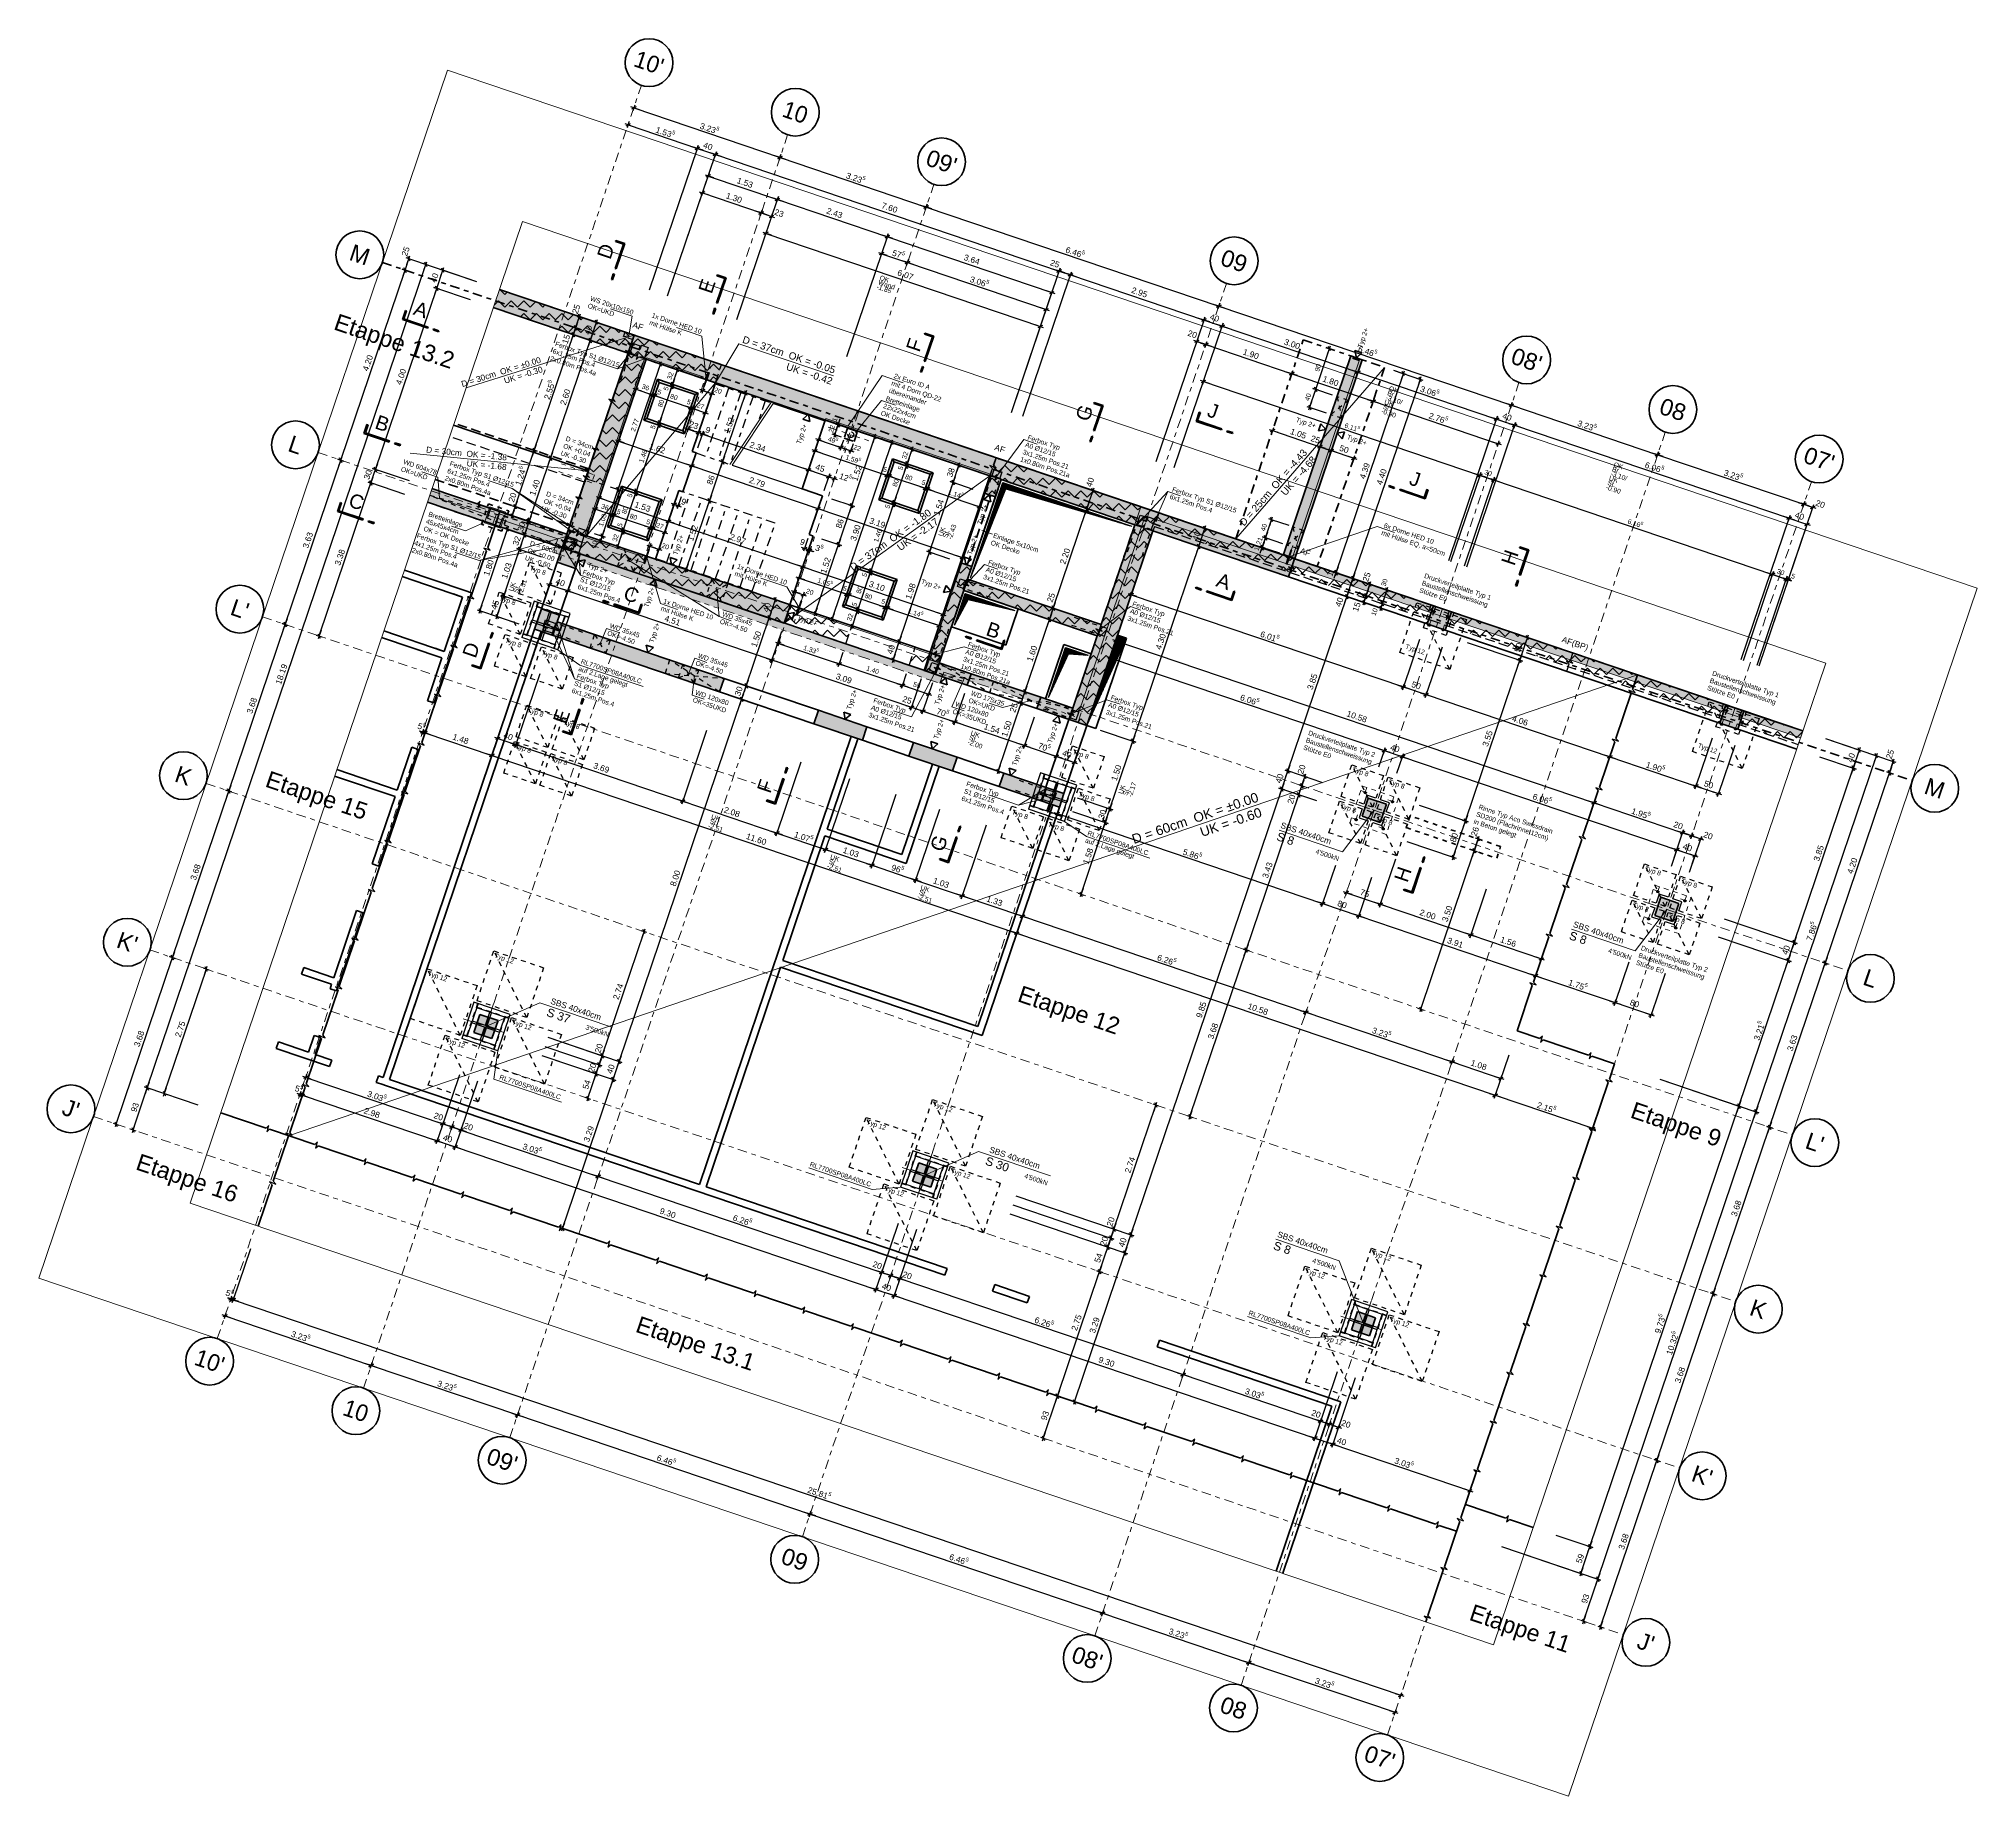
# Model space of a CAD drawing. Header units: metres. Extents: x 2661608 to 2661648.6, y 1209464.3 to 1209501.1.
import ezdxf

# ---------------------------------------------------------------- set-up
doc = ezdxf.new("R2010")
doc.units = ezdxf.units.M
doc.header["$PDMODE"] = 65
for name, pattern in [('AUSGEZOGEN', [0]), ('GETRENNT2_S6', [0.3, 0.2, -0.1]), ('PHANTOM2_S8', [0.3, 0.2, -0.05, 0, -0.05]), ('PUNKT2_S9', [0.4, 0.25, -0.05, 0, -0.05, 0, -0.05]), ('STRICHLINIE_S4', [0.1, 0.05, -0.05]), ('STRICHPUNKT2_S5', [0.15, 0.1, -0.05]), ('VERDECKT2_S2', [0.025, 0, -0.025])]:
    doc.linetypes.add(name, pattern=pattern)
for name, color, linetype, lineweight in [('TB_639', 7, 'AUSGEZOGEN', 25), ('TB_640', 7, 'AUSGEZOGEN', 25), ('TB_641', 7, 'AUSGEZOGEN', 25), ('TB_642', 7, 'AUSGEZOGEN', 25), ('TB_643', 7, 'AUSGEZOGEN', 25), ('TB_645', 7, 'AUSGEZOGEN', 25), ('TB_646', 7, 'AUSGEZOGEN', 25), ('TB_649', 7, 'AUSGEZOGEN', 25), ('TB_650', 7, 'AUSGEZOGEN', 25), ('TB_651', 7, 'AUSGEZOGEN', 25), ('TB_652', 7, 'AUSGEZOGEN', 25)]:
    doc.layers.add(name, color=color, linetype=linetype, lineweight=lineweight)
doc.styles.add('ARIAL', font='arial.ttf')
doc.styles.add('MtXpl_Arial', font='arial.ttf')
doc.dimstyles.new('DIMSTYLE_10', dxfattribs={"dimtxt": 0.1, "dimasz": 0.125, "dimexe": 0, "dimexo": 0, "dimgap": 0.05, "dimtad": 2, "dimdec": 3, "dimrnd": 0.005, "dimzin": 4, "dimdsep": 46, "dimtxsty": 'ARIAL', "dimblk1": 'ALL_ML_STRICH', "dimblk2": 'ALL_ML_STRICH', "dimsah": 1, "dimcen": 0, "dimclrd": 7, "dimclre": 7, "dimclrt": 7, "dimazin": 3, "dimtfac": 1, "dimtdec": 0, "dimtix": 1, "dimtmove": 2, "dimatfit": 3, "dimfxl": 0, "dimlwd": 0, "dimlwe": 25})
doc.dimstyles.new('DIMSTYLE_11', dxfattribs={"dimtxt": 0.1, "dimasz": 0.125, "dimexe": 0, "dimexo": 0, "dimgap": 0.05, "dimtad": 2, "dimrnd": 0.005, "dimzin": 4, "dimdsep": 46, "dimtxsty": 'ARIAL', "dimblk1": 'ALL_ML_STRICH', "dimblk2": 'ALL_ML_STRICH', "dimsah": 1, "dimcen": 0, "dimclrd": 7, "dimclre": 7, "dimclrt": 7, "dimazin": 3, "dimtfac": 1, "dimtdec": 0, "dimtix": 1, "dimtmove": 2, "dimatfit": 3, "dimfxl": 0, "dimlwd": 0, "dimlwe": 25})
doc.dimstyles.new('DIMSTYLE_12', dxfattribs={"dimtxt": 0.1, "dimasz": 0.125, "dimexe": 0, "dimexo": 0, "dimgap": 0.05, "dimtad": 2, "dimdec": 1, "dimlfac": 100, "dimrnd": 0.5, "dimzin": 4, "dimdsep": 46, "dimtxsty": 'ARIAL', "dimblk1": 'ALL_ML_STRICH', "dimblk2": 'ALL_ML_STRICH', "dimsah": 1, "dimcen": 0, "dimclrd": 7, "dimclre": 7, "dimclrt": 7, "dimazin": 3, "dimtfac": 1, "dimtdec": 0, "dimtix": 1, "dimtmove": 2, "dimatfit": 3, "dimfxl": 0, "dimlwd": 0, "dimlwe": 25})
doc.dimstyles.new('DIMSTYLE_13', dxfattribs={"dimtxt": 0.1, "dimasz": 0.125, "dimexe": 0, "dimexo": 0, "dimgap": 0.05, "dimtad": 2, "dimdec": 3, "dimrnd": 0.005, "dimzin": 4, "dimdsep": 46, "dimtxsty": 'ARIAL', "dimblk1": 'ALL_ML_STRICH', "dimblk2": 'ALL_ML_STRICH', "dimsah": 1, "dimcen": 0, "dimclrd": 7, "dimclre": 7, "dimclrt": 7, "dimazin": 3, "dimtfac": 1, "dimtdec": 0, "dimtix": 1, "dimtmove": 2, "dimatfit": 3, "dimfxl": 0, "dimlwd": 0, "dimlwe": 25})
doc.dimstyles.new('DIMSTYLE_14', dxfattribs={"dimtxt": 0.1, "dimasz": 0.125, "dimexe": 0, "dimexo": 0, "dimgap": 0.05, "dimtad": 2, "dimdec": 1, "dimlfac": 100, "dimrnd": 0.5, "dimzin": 4, "dimdsep": 46, "dimtxsty": 'ARIAL', "dimblk1": 'ALL_ML_STRICH', "dimblk2": 'ALL_ML_STRICH', "dimsah": 1, "dimcen": 0, "dimclrd": 7, "dimclre": 7, "dimclrt": 7, "dimazin": 3, "dimtfac": 1, "dimtdec": 0, "dimtix": 1, "dimtmove": 2, "dimatfit": 3, "dimfxl": 0, "dimtvp": 1.2, "dimlwd": 0, "dimlwe": 25})
doc.dimstyles.new('DIMSTYLE_15', dxfattribs={"dimtxt": 0.1, "dimasz": 0.125, "dimexe": 0, "dimexo": 0, "dimgap": 0.05, "dimtad": 2, "dimdec": 1, "dimlfac": 100, "dimrnd": 0.5, "dimzin": 4, "dimdsep": 46, "dimtxsty": 'ARIAL', "dimblk1": 'ALL_ML_STRICH', "dimblk2": 'ALL_ML_STRICH', "dimsah": 1, "dimcen": 0, "dimclrd": 7, "dimclre": 7, "dimclrt": 7, "dimazin": 3, "dimtfac": 1, "dimtdec": 0, "dimtix": 1, "dimtmove": 2, "dimatfit": 3, "dimfxl": 0, "dimtvp": 1.2, "dimlwd": 0, "dimlwe": 25})
doc.dimstyles.new('DIMSTYLE_16', dxfattribs={"dimtxt": 0.1, "dimasz": 0.125, "dimexe": 0, "dimexo": 0, "dimgap": 0.05, "dimtad": 2, "dimrnd": 0.005, "dimzin": 4, "dimdsep": 46, "dimtxsty": 'ARIAL', "dimblk1": 'ALL_ML_STRICH', "dimblk2": 'ALL_ML_STRICH', "dimsah": 1, "dimcen": 0, "dimclrd": 7, "dimclre": 7, "dimclrt": 7, "dimazin": 3, "dimtfac": 1, "dimtdec": 0, "dimtix": 1, "dimtmove": 2, "dimatfit": 3, "dimfxl": 0, "dimlwd": 0, "dimlwe": 25})
doc.dimstyles.new('DIMSTYLE_17', dxfattribs={"dimtxt": 0.1, "dimasz": 0.125, "dimexe": 0, "dimexo": 0, "dimgap": 0.05, "dimtad": 2, "dimdec": 1, "dimlfac": 100, "dimrnd": 0.5, "dimzin": 4, "dimdsep": 46, "dimtxsty": 'ARIAL', "dimblk1": 'ALL_ML_STRICH', "dimblk2": 'ALL_ML_STRICH', "dimsah": 1, "dimcen": 0, "dimclrd": 7, "dimclre": 7, "dimclrt": 7, "dimazin": 3, "dimtfac": 1, "dimtdec": 0, "dimtix": 1, "dimtmove": 2, "dimatfit": 3, "dimfxl": 0, "dimlwd": 0, "dimlwe": 25})
doc.dimstyles.new('DIMSTYLE_2', dxfattribs={"dimtxt": 0.125, "dimasz": 0.125, "dimexe": 0, "dimexo": 0, "dimgap": 0.0625, "dimtad": 2, "dimdec": 3, "dimrnd": 0.005, "dimzin": 4, "dimdsep": 46, "dimtxsty": 'ARIAL', "dimblk1": 'ALL_ML_STRICH', "dimblk2": 'ALL_ML_STRICH', "dimsah": 1, "dimcen": 0, "dimclrd": 7, "dimclre": 7, "dimclrt": 7, "dimazin": 3, "dimtfac": 1, "dimtdec": 0, "dimtix": 1, "dimtmove": 2, "dimatfit": 3, "dimfxl": 0, "dimlwd": 0, "dimlwe": 25})
doc.dimstyles.new('DIMSTYLE_3', dxfattribs={"dimtxt": 0.125, "dimasz": 0.125, "dimexe": 0, "dimexo": 0, "dimgap": 0.0625, "dimtad": 2, "dimdec": 3, "dimrnd": 0.005, "dimzin": 4, "dimdsep": 46, "dimtxsty": 'ARIAL', "dimblk1": 'ALL_ML_STRICH', "dimblk2": 'ALL_ML_STRICH', "dimsah": 1, "dimcen": 0, "dimclrd": 7, "dimclre": 7, "dimclrt": 7, "dimazin": 3, "dimtfac": 1, "dimtdec": 0, "dimtix": 1, "dimtmove": 2, "dimatfit": 3, "dimfxl": 0, "dimlwd": 0, "dimlwe": 25})
doc.dimstyles.new('DIMSTYLE_4', dxfattribs={"dimtxt": 0.125, "dimasz": 0.125, "dimexe": 0, "dimexo": 0, "dimgap": 0.0625, "dimtad": 2, "dimdec": 1, "dimlfac": 100, "dimrnd": 0.5, "dimzin": 4, "dimdsep": 46, "dimtxsty": 'ARIAL', "dimblk1": 'ALL_ML_STRICH', "dimblk2": 'ALL_ML_STRICH', "dimsah": 1, "dimcen": 0, "dimclrd": 7, "dimclre": 7, "dimclrt": 7, "dimazin": 3, "dimtfac": 1, "dimtdec": 0, "dimtix": 1, "dimtmove": 2, "dimatfit": 3, "dimfxl": 0, "dimtvp": 1.2, "dimlwd": 0, "dimlwe": 25})
doc.dimstyles.new('DIMSTYLE_5', dxfattribs={"dimtxt": 0.125, "dimasz": 0.125, "dimexe": 0, "dimexo": 0, "dimgap": 0.0625, "dimtad": 2, "dimdec": 1, "dimlfac": 100, "dimrnd": 0.5, "dimzin": 4, "dimdsep": 46, "dimtxsty": 'ARIAL', "dimblk1": 'ALL_ML_STRICH', "dimblk2": 'ALL_ML_STRICH', "dimsah": 1, "dimcen": 0, "dimclrd": 7, "dimclre": 7, "dimclrt": 7, "dimazin": 3, "dimtfac": 1, "dimtdec": 0, "dimtix": 1, "dimtmove": 2, "dimatfit": 3, "dimfxl": 0, "dimtvp": 1.2, "dimlwd": 0, "dimlwe": 25})
doc.dimstyles.new('DIMSTYLE_6', dxfattribs={"dimtxt": 0.125, "dimasz": 0.125, "dimexe": 0, "dimexo": 0, "dimgap": 0.0625, "dimtad": 2, "dimrnd": 0.005, "dimzin": 4, "dimdsep": 46, "dimtxsty": 'ARIAL', "dimblk1": 'ALL_ML_STRICH', "dimblk2": 'ALL_ML_STRICH', "dimsah": 1, "dimcen": 0, "dimclrd": 7, "dimclre": 7, "dimclrt": 7, "dimazin": 3, "dimtfac": 1, "dimtdec": 0, "dimtix": 1, "dimtmove": 2, "dimatfit": 3, "dimfxl": 0, "dimlwd": 0, "dimlwe": 25})
doc.dimstyles.new('DIMSTYLE_7', dxfattribs={"dimtxt": 0.125, "dimasz": 0.125, "dimexe": 0, "dimexo": 0, "dimgap": 0.0625, "dimtad": 2, "dimrnd": 0.005, "dimzin": 4, "dimdsep": 46, "dimtxsty": 'ARIAL', "dimblk1": 'ALL_ML_STRICH', "dimblk2": 'ALL_ML_STRICH', "dimsah": 1, "dimcen": 0, "dimclrd": 7, "dimclre": 7, "dimclrt": 7, "dimazin": 3, "dimtfac": 1, "dimtdec": 0, "dimtix": 1, "dimtmove": 2, "dimatfit": 3, "dimfxl": 0, "dimlwd": 0, "dimlwe": 25})
doc.dimstyles.new('DIMSTYLE_8', dxfattribs={"dimtxt": 0.125, "dimasz": 0.125, "dimexe": 0, "dimexo": 0, "dimgap": 0.0625, "dimtad": 2, "dimdec": 1, "dimlfac": 100, "dimrnd": 0.5, "dimzin": 4, "dimdsep": 46, "dimtxsty": 'ARIAL', "dimblk1": 'ALL_ML_STRICH', "dimblk2": 'ALL_ML_STRICH', "dimsah": 1, "dimcen": 0, "dimclrd": 7, "dimclre": 7, "dimclrt": 7, "dimazin": 3, "dimtfac": 1, "dimtdec": 0, "dimtix": 1, "dimtmove": 2, "dimatfit": 3, "dimfxl": 0, "dimlwd": 0, "dimlwe": 25})
doc.dimstyles.new('DIMSTYLE_9', dxfattribs={"dimtxt": 0.125, "dimasz": 0.125, "dimexe": 0, "dimexo": 0, "dimgap": 0.0625, "dimtad": 2, "dimdec": 1, "dimlfac": 100, "dimrnd": 0.5, "dimzin": 4, "dimdsep": 46, "dimtxsty": 'ARIAL', "dimblk1": 'ALL_ML_STRICH', "dimblk2": 'ALL_ML_STRICH', "dimsah": 1, "dimcen": 0, "dimclrd": 7, "dimclre": 7, "dimclrt": 7, "dimazin": 3, "dimtfac": 1, "dimtdec": 0, "dimtix": 1, "dimtmove": 2, "dimatfit": 3, "dimfxl": 0, "dimlwd": 0, "dimlwe": 25})
pattern_1 = [(45, (0, 0), (-0.007071067811865, 0.007071067811865), []), (45, (-0.003536, 0.003536), (-0.007071067811865, 0.007071067811865), [])]
pattern_2 = [(45, (-1e-16, 0.53033), (0, 0.265165042945), [0.1875, -0.1875]), (135, (-1e-16, 0.53033), (-0.265165042945, 0), [0.1875, -0.1875])]

# ---------------------------------------------------------------- blocks, each defined once
blk = doc.blocks.new('ALL_ML_STRICH')
at = {"color": 0, "linetype": 'ByBlock', "lineweight": -2}
for p, q in [((-1, 0), (0.5, 0)), ((-0.3, -0.3), (0.3, 0.3)), ((0, -0.5), (0, 0.5))]:
    blk.add_line(p, q, dxfattribs=at)
blk = doc.blocks.new('*D15')
at = {"layer": 'DEFPOINTS', "color": 7, "linetype": 'AUSGEZOGEN', "lineweight": 25, "transparency": 16777216}
for p in [(2661612.252, 1209475.497), (2661611.861, 1209474.344), (2661615.138, 1209473.939)]:
    blk.add_point(p, dxfattribs=at)
at = {"layer": 'TB_649', "color": 7, "linetype": 'AUSGEZOGEN', "lineweight": -2, "transparency": 16777216}
for p, q in [((2661611.861, 1209474.344), (2661611.861, 1209474.344)), ((2661611.861, 1209474.344), (2661614.924, 1209473.307)), ((2661614.924, 1209473.307), (2661614.924, 1209473.307))]:
    blk.add_line(p, q, dxfattribs=at)
at = {"layer": 'TB_649', "color": 7, "linetype": 'AUSGEZOGEN', "lineweight": 25, "transparency": 16777216, "xscale": 0.125, "yscale": 0.125, "zscale": 0.125}
for p, rotation in [((2661611.861, 1209474.344), 161.2952432351559), ((2661614.924, 1209473.307), 341.295243235156)]:
    blk.add_blockref('ALL_ML_STRICH', p, dxfattribs=dict(at, rotation=rotation))
at = {"layer": 'TB_649', "color": 7, "linetype": 'AUSGEZOGEN', "lineweight": 25, "transparency": 16777216, "insert": (2661613.45, 1209473.927), "char_height": 0.125, "width": 0.625, "attachment_point": 5, "rotation": 341.2952, "style": 'ARIAL'}
blk.add_mtext('\\A1;{\\A1;{3.23\\H0.082500;\\S5^ ;}}', dxfattribs=at)
blk = doc.blocks.new('*D16')
at = {"layer": 'DEFPOINTS', "color": 7, "linetype": 'AUSGEZOGEN', "lineweight": 25, "transparency": 16777216}
for p in [(2661615.138, 1209473.939), (2661614.924, 1209473.307), (2661618.237, 1209473.011)]:
    blk.add_point(p, dxfattribs=at)
at = {"layer": 'TB_649', "color": 7, "linetype": 'AUSGEZOGEN', "lineweight": -2, "transparency": 16777216}
for p, q in [((2661614.924, 1209473.307), (2661614.924, 1209473.307)), ((2661614.924, 1209473.307), (2661617.986, 1209472.27)), ((2661617.986, 1209472.27), (2661617.986, 1209472.27))]:
    blk.add_line(p, q, dxfattribs=at)
at = {"layer": 'TB_649', "color": 7, "linetype": 'AUSGEZOGEN', "lineweight": 25, "transparency": 16777216, "xscale": 0.125, "yscale": 0.125, "zscale": 0.125}
for p, rotation in [((2661614.924, 1209473.307), 161.2952432351559), ((2661617.986, 1209472.27), 341.295243235156)]:
    blk.add_blockref('ALL_ML_STRICH', p, dxfattribs=dict(at, rotation=rotation))
at = {"layer": 'TB_649', "color": 7, "linetype": 'AUSGEZOGEN', "lineweight": 25, "transparency": 16777216, "insert": (2661616.512, 1209472.89), "char_height": 0.125, "width": 0.625, "attachment_point": 5, "rotation": 341.2952, "style": 'ARIAL'}
blk.add_mtext('\\A1;{\\A1;{3.23\\H0.082500;\\S5^ ;}}', dxfattribs=at)
blk = doc.blocks.new('*D17')
at = {"layer": 'DEFPOINTS', "color": 7, "linetype": 'AUSGEZOGEN', "lineweight": 25, "transparency": 16777216}
for p in [(2661618.237, 1209473.011), (2661617.986, 1209472.27), (2661624.373, 1209470.97)]:
    blk.add_point(p, dxfattribs=at)
at = {"layer": 'TB_649', "color": 7, "linetype": 'AUSGEZOGEN', "lineweight": -2, "transparency": 16777216}
for p, q in [((2661617.986, 1209472.27), (2661617.986, 1209472.27)), ((2661617.986, 1209472.27), (2661624.111, 1209470.196)), ((2661624.111, 1209470.196), (2661624.111, 1209470.196))]:
    blk.add_line(p, q, dxfattribs=at)
at = {"layer": 'TB_649', "color": 7, "linetype": 'AUSGEZOGEN', "lineweight": 25, "transparency": 16777216, "xscale": 0.125, "yscale": 0.125, "zscale": 0.125}
for p, rotation in [((2661617.986, 1209472.27), 161.2952432351559), ((2661624.111, 1209470.196), 341.295243235156)]:
    blk.add_blockref('ALL_ML_STRICH', p, dxfattribs=dict(at, rotation=rotation))
at = {"layer": 'TB_649', "color": 7, "linetype": 'AUSGEZOGEN', "lineweight": 25, "transparency": 16777216, "insert": (2661621.106, 1209471.334), "char_height": 0.125, "width": 0.625, "attachment_point": 5, "rotation": 341.2952, "style": 'ARIAL'}
blk.add_mtext('\\A1;{\\A1;{6.46\\H0.082500;\\S5^ ;}}', dxfattribs=at)
blk = doc.blocks.new('*D18')
at = {"layer": 'DEFPOINTS', "color": 7, "linetype": 'AUSGEZOGEN', "lineweight": 25, "transparency": 16777216}
for p in [(2661624.373, 1209470.97), (2661624.111, 1209470.196), (2661630.344, 1209468.439)]:
    blk.add_point(p, dxfattribs=at)
at = {"layer": 'TB_649', "color": 7, "linetype": 'AUSGEZOGEN', "lineweight": -2, "transparency": 16777216}
for p, q in [((2661624.111, 1209470.196), (2661624.111, 1209470.196)), ((2661624.111, 1209470.196), (2661630.236, 1209468.122)), ((2661630.236, 1209468.122), (2661630.236, 1209468.122))]:
    blk.add_line(p, q, dxfattribs=at)
at = {"layer": 'TB_649', "color": 7, "linetype": 'AUSGEZOGEN', "lineweight": 25, "transparency": 16777216, "xscale": 0.125, "yscale": 0.125, "zscale": 0.125}
for p, rotation in [((2661624.111, 1209470.196), 161.2952432351559), ((2661630.236, 1209468.122), 341.295243235156)]:
    blk.add_blockref('ALL_ML_STRICH', p, dxfattribs=dict(at, rotation=rotation))
at = {"layer": 'TB_649', "color": 7, "linetype": 'AUSGEZOGEN', "lineweight": 25, "transparency": 16777216, "insert": (2661627.231, 1209469.261), "char_height": 0.125, "width": 0.625, "attachment_point": 5, "rotation": 341.2952, "style": 'ARIAL'}
blk.add_mtext('\\A1;{\\A1;{6.46\\H0.082500;\\S5^ ;}}', dxfattribs=at)
blk = doc.blocks.new('*D19')
at = {"layer": 'DEFPOINTS', "color": 7, "linetype": 'AUSGEZOGEN', "lineweight": 25, "transparency": 16777216}
for p in [(2661630.344, 1209468.439), (2661630.236, 1209468.122), (2661633.509, 1209467.707)]:
    blk.add_point(p, dxfattribs=at)
at = {"layer": 'TB_649', "color": 7, "linetype": 'AUSGEZOGEN', "lineweight": -2, "transparency": 16777216}
for p, q in [((2661630.236, 1209468.122), (2661630.236, 1209468.122)), ((2661630.236, 1209468.122), (2661633.299, 1209467.085)), ((2661633.299, 1209467.085), (2661633.299, 1209467.085))]:
    blk.add_line(p, q, dxfattribs=at)
at = {"layer": 'TB_649', "color": 7, "linetype": 'AUSGEZOGEN', "lineweight": 25, "transparency": 16777216, "xscale": 0.125, "yscale": 0.125, "zscale": 0.125}
for p, rotation in [((2661630.236, 1209468.122), 161.2952432351559), ((2661633.299, 1209467.085), 341.295243235156)]:
    blk.add_blockref('ALL_ML_STRICH', p, dxfattribs=dict(at, rotation=rotation))
at = {"layer": 'TB_649', "color": 7, "linetype": 'AUSGEZOGEN', "lineweight": 25, "transparency": 16777216, "insert": (2661631.825, 1209467.705), "char_height": 0.125, "width": 0.625, "attachment_point": 5, "rotation": 341.2952, "style": 'ARIAL'}
blk.add_mtext('\\A1;{\\A1;{3.23\\H0.082500;\\S5^ ;}}', dxfattribs=at)
blk = doc.blocks.new('*D20')
at = {"layer": 'DEFPOINTS', "color": 7, "linetype": 'AUSGEZOGEN', "lineweight": 25, "transparency": 16777216}
for p in [(2661633.509, 1209467.707), (2661633.299, 1209467.085), (2661636.513, 1209466.496)]:
    blk.add_point(p, dxfattribs=at)
at = {"layer": 'TB_649', "color": 7, "linetype": 'AUSGEZOGEN', "lineweight": -2, "transparency": 16777216}
for p, q in [((2661633.299, 1209467.085), (2661633.299, 1209467.085)), ((2661633.299, 1209467.085), (2661636.361, 1209466.048)), ((2661636.361, 1209466.048), (2661636.361, 1209466.048))]:
    blk.add_line(p, q, dxfattribs=at)
at = {"layer": 'TB_649', "color": 7, "linetype": 'AUSGEZOGEN', "lineweight": 25, "transparency": 16777216, "xscale": 0.125, "yscale": 0.125, "zscale": 0.125}
for p, rotation in [((2661633.299, 1209467.085), 161.2952432351559), ((2661636.361, 1209466.048), 341.295243235156)]:
    blk.add_blockref('ALL_ML_STRICH', p, dxfattribs=dict(at, rotation=rotation))
at = {"layer": 'TB_649', "color": 7, "linetype": 'AUSGEZOGEN', "lineweight": 25, "transparency": 16777216, "insert": (2661634.888, 1209466.668), "char_height": 0.125, "width": 0.625, "attachment_point": 5, "rotation": 341.2952, "style": 'ARIAL'}
blk.add_mtext('\\A1;{\\A1;{3.23\\H0.082500;\\S5^ ;}}', dxfattribs=at)
blk = doc.blocks.new('*D21')
at = {"layer": 'DEFPOINTS', "color": 7, "linetype": 'AUSGEZOGEN', "lineweight": 25, "transparency": 16777216}
for p in [(2661612.629, 1209476.445), (2661612.206, 1209475.362), (2661611.981, 1209474.699)]:
    blk.add_point(p, dxfattribs=at)
at = {"layer": 'TB_649', "color": 7, "linetype": 'AUSGEZOGEN', "lineweight": -2, "transparency": 16777216}
for p, q in [((2661612.393, 1209475.747), (2661612.032, 1209474.682)), ((2661611.981, 1209474.699), (2661611.981, 1209474.699)), ((2661611.981, 1209474.699), (2661612.032, 1209474.682))]:
    blk.add_line(p, q, dxfattribs=at)
at = {"layer": 'TB_649', "color": 7, "linetype": 'AUSGEZOGEN', "lineweight": 25, "transparency": 16777216, "xscale": 0.125, "yscale": 0.125, "zscale": 0.125}
for p, rotation in [((2661612.032, 1209474.682), 341.2952431311741), ((2661611.981, 1209474.699), 161.2952431311741)]:
    blk.add_blockref('ALL_ML_STRICH', p, dxfattribs=dict(at, rotation=rotation))
at = {"layer": 'TB_649', "color": 7, "linetype": 'AUSGEZOGEN', "lineweight": 25, "transparency": 16777216, "insert": (2661611.964, 1209474.826), "char_height": 0.125, "width": 0.375, "attachment_point": 5, "rotation": 341.2952, "style": 'ARIAL'}
blk.add_mtext('\\A1;{\\A1;{5\\H0.082500;\\S5^ ;}}', dxfattribs=at)
blk = doc.blocks.new('*D22')
at = {"layer": 'DEFPOINTS', "color": 7, "linetype": 'AUSGEZOGEN', "lineweight": 25, "transparency": 16777216}
for p in [(2661612.629, 1209476.445), (2661612.032, 1209474.682), (2661637.18, 1209468.461)]:
    blk.add_point(p, dxfattribs=at)
at = {"layer": 'TB_649', "color": 7, "linetype": 'AUSGEZOGEN', "lineweight": -2, "transparency": 16777216}
for p, q in [((2661612.393, 1209475.747), (2661612.032, 1209474.682)), ((2661612.032, 1209474.682), (2661636.483, 1209466.403)), ((2661636.483, 1209466.403), (2661636.483, 1209466.403))]:
    blk.add_line(p, q, dxfattribs=at)
at = {"layer": 'TB_649', "color": 7, "linetype": 'AUSGEZOGEN', "lineweight": 25, "transparency": 16777216, "xscale": 0.125, "yscale": 0.125, "zscale": 0.125}
for p, rotation in [((2661612.032, 1209474.682), 161.2952431311741), ((2661636.483, 1209466.403), 341.2952431311741)]:
    blk.add_blockref('ALL_ML_STRICH', p, dxfattribs=dict(at, rotation=rotation))
at = {"layer": 'TB_649', "color": 7, "linetype": 'AUSGEZOGEN', "lineweight": 25, "transparency": 16777216, "insert": (2661624.31, 1209470.645), "char_height": 0.125, "width": 0.75, "attachment_point": 5, "rotation": 341.2952, "style": 'ARIAL'}
blk.add_mtext('\\A1;{\\A1;{25.81\\H0.082500;\\S5^ ;}}', dxfattribs=at)
blk = doc.blocks.new('*D23')
at = {"layer": 'DEFPOINTS', "color": 7, "linetype": 'AUSGEZOGEN', "lineweight": 25, "transparency": 16777216}
for p in [(2661617.072, 1209480.276), (2661613.551, 1209479.335), (2661613.609, 1209479.506)]:
    blk.add_point(p, dxfattribs=at)
at = {"layer": 'TB_649', "color": 7, "linetype": 'AUSGEZOGEN', "lineweight": -2, "transparency": 16777216}
for p, q in [((2661613.551, 1209479.335), (2661613.551, 1209479.335)), ((2661613.551, 1209479.335), (2661616.424, 1209478.363)), ((2661616.424, 1209478.363), (2661616.424, 1209478.363))]:
    blk.add_line(p, q, dxfattribs=at)
at = {"layer": 'TB_649', "color": 7, "linetype": 'AUSGEZOGEN', "lineweight": 25, "transparency": 16777216, "xscale": 0.125, "yscale": 0.125, "zscale": 0.125}
for p, rotation in [((2661613.551, 1209479.335), 161.2952432383827), ((2661616.424, 1209478.363), 341.2952432383828)]:
    blk.add_blockref('ALL_ML_STRICH', p, dxfattribs=dict(at, rotation=rotation))
at = {"layer": 'TB_649', "color": 7, "linetype": 'AUSGEZOGEN', "lineweight": 25, "transparency": 16777216, "insert": (2661615.045, 1209478.951), "char_height": 0.125, "width": 0.625, "attachment_point": 5, "rotation": 341.2952, "style": 'ARIAL'}
blk.add_mtext('\\A1;{\\A1;{3.03\\H0.082500;\\S5^ ;}}', dxfattribs=at)
blk = doc.blocks.new('*D24')
at = {"layer": 'DEFPOINTS', "color": 7, "linetype": 'AUSGEZOGEN', "lineweight": 25, "transparency": 16777216}
for p in [(2661617.072, 1209480.276), (2661617.145, 1209479.867), (2661616.424, 1209478.363)]:
    blk.add_point(p, dxfattribs=at)
at = {"layer": 'TB_649', "color": 7, "linetype": 'AUSGEZOGEN', "lineweight": -2, "transparency": 16777216}
for p, q in [((2661616.424, 1209478.363), (2661616.424, 1209478.363)), ((2661616.424, 1209478.363), (2661616.614, 1209478.299)), ((2661616.614, 1209478.299), (2661616.614, 1209478.299))]:
    blk.add_line(p, q, dxfattribs=at)
at = {"layer": 'TB_649', "color": 7, "linetype": 'AUSGEZOGEN', "lineweight": 25, "transparency": 16777216, "xscale": 0.125, "yscale": 0.125, "zscale": 0.125}
for p, rotation in [((2661616.424, 1209478.363), 161.2952432383827), ((2661616.614, 1209478.299), 341.2952432383828)]:
    blk.add_blockref('ALL_ML_STRICH', p, dxfattribs=dict(at, rotation=rotation))
at = {"layer": 'TB_649', "color": 7, "linetype": 'AUSGEZOGEN', "lineweight": 25, "transparency": 16777216, "insert": (2661616.332, 1209478.515), "char_height": 0.125, "width": 0.5, "attachment_point": 5, "rotation": 341.2952, "style": 'ARIAL'}
blk.add_mtext('\\A1;{\\A1;{20\\H0.082500;\\S^ ;}}', dxfattribs=at)
blk = doc.blocks.new('*D25')
at = {"layer": 'DEFPOINTS', "color": 7, "linetype": 'AUSGEZOGEN', "lineweight": 25, "transparency": 16777216}
for p in [(2661617.451, 1209480.148), (2661617.145, 1209479.867), (2661616.614, 1209478.299)]:
    blk.add_point(p, dxfattribs=at)
at = {"layer": 'TB_649', "color": 7, "linetype": 'AUSGEZOGEN', "lineweight": -2, "transparency": 16777216}
for p, q in [((2661616.614, 1209478.299), (2661616.614, 1209478.299)), ((2661616.614, 1209478.299), (2661616.803, 1209478.234)), ((2661616.803, 1209478.234), (2661616.803, 1209478.234))]:
    blk.add_line(p, q, dxfattribs=at)
at = {"layer": 'TB_649', "color": 7, "linetype": 'AUSGEZOGEN', "lineweight": 25, "transparency": 16777216, "xscale": 0.125, "yscale": 0.125, "zscale": 0.125}
for p, rotation in [((2661616.614, 1209478.299), 161.2952432383827), ((2661616.803, 1209478.234), 341.2952432383828)]:
    blk.add_blockref('ALL_ML_STRICH', p, dxfattribs=dict(at, rotation=rotation))
at = {"layer": 'TB_649', "color": 7, "linetype": 'AUSGEZOGEN', "lineweight": 25, "transparency": 16777216, "insert": (2661616.958, 1209478.303), "char_height": 0.125, "width": 0.5, "attachment_point": 5, "rotation": 341.2952, "style": 'ARIAL'}
blk.add_mtext('\\A1;{\\A1;{20\\H0.082500;\\S^ ;}}', dxfattribs=at)
blk = doc.blocks.new('*D26')
at = {"layer": 'DEFPOINTS', "color": 7, "linetype": 'AUSGEZOGEN', "lineweight": 25, "transparency": 16777216}
for p in [(2661617.451, 1209480.148), (2661616.803, 1209478.234), (2661619.688, 1209477.296)]:
    blk.add_point(p, dxfattribs=at)
at = {"layer": 'TB_649', "color": 7, "linetype": 'AUSGEZOGEN', "lineweight": -2, "transparency": 16777216}
for p, q in [((2661616.803, 1209478.234), (2661616.803, 1209478.234)), ((2661616.803, 1209478.234), (2661619.676, 1209477.262)), ((2661619.676, 1209477.262), (2661619.676, 1209477.262))]:
    blk.add_line(p, q, dxfattribs=at)
at = {"layer": 'TB_649', "color": 7, "linetype": 'AUSGEZOGEN', "lineweight": 25, "transparency": 16777216, "xscale": 0.125, "yscale": 0.125, "zscale": 0.125}
for p, rotation in [((2661616.803, 1209478.234), 161.2952432383827), ((2661619.676, 1209477.262), 341.2952432383828)]:
    blk.add_blockref('ALL_ML_STRICH', p, dxfattribs=dict(at, rotation=rotation))
at = {"layer": 'TB_649', "color": 7, "linetype": 'AUSGEZOGEN', "lineweight": 25, "transparency": 16777216, "insert": (2661618.297, 1209477.85), "char_height": 0.125, "width": 0.625, "attachment_point": 5, "rotation": 341.2952, "style": 'ARIAL'}
blk.add_mtext('\\A1;{\\A1;{3.03\\H0.082500;\\S5^ ;}}', dxfattribs=at)
blk = doc.blocks.new('*D27')
at = {"layer": 'DEFPOINTS', "color": 7, "linetype": 'AUSGEZOGEN', "lineweight": 25, "transparency": 16777216}
for p in [(2661619.676, 1209477.262), (2661619.688, 1209477.296), (2661626.26, 1209477.165)]:
    blk.add_point(p, dxfattribs=at)
at = {"layer": 'TB_649', "color": 7, "linetype": 'AUSGEZOGEN', "lineweight": -2, "transparency": 16777216}
for p, q in [((2661619.676, 1209477.262), (2661619.676, 1209477.262)), ((2661619.676, 1209477.262), (2661625.612, 1209475.252)), ((2661625.612, 1209475.252), (2661625.612, 1209475.252))]:
    blk.add_line(p, q, dxfattribs=at)
at = {"layer": 'TB_649', "color": 7, "linetype": 'AUSGEZOGEN', "lineweight": 25, "transparency": 16777216, "xscale": 0.125, "yscale": 0.125, "zscale": 0.125}
for p, rotation in [((2661619.676, 1209477.262), 161.2952432383827), ((2661625.612, 1209475.252), 341.2952432383828)]:
    blk.add_blockref('ALL_ML_STRICH', p, dxfattribs=dict(at, rotation=rotation))
at = {"layer": 'TB_649', "color": 7, "linetype": 'AUSGEZOGEN', "lineweight": 25, "transparency": 16777216, "insert": (2661622.701, 1209476.358), "char_height": 0.125, "width": 0.625, "attachment_point": 5, "rotation": 341.2952, "style": 'ARIAL'}
blk.add_mtext('\\A1;{\\A1;{6.26\\H0.082500;\\S5^ ;}}', dxfattribs=at)
blk = doc.blocks.new('*D28')
at = {"layer": 'DEFPOINTS', "color": 7, "linetype": 'AUSGEZOGEN', "lineweight": 25, "transparency": 16777216}
for p in [(2661626.26, 1209477.165), (2661625.612, 1209475.252), (2661625.872, 1209475.397)]:
    blk.add_point(p, dxfattribs=at)
at = {"layer": 'TB_649', "color": 7, "linetype": 'AUSGEZOGEN', "lineweight": -2, "transparency": 16777216}
for p, q in [((2661625.612, 1209475.252), (2661625.612, 1209475.252)), ((2661625.612, 1209475.252), (2661625.801, 1209475.188)), ((2661625.801, 1209475.188), (2661625.801, 1209475.188))]:
    blk.add_line(p, q, dxfattribs=at)
at = {"layer": 'TB_649', "color": 7, "linetype": 'AUSGEZOGEN', "lineweight": 25, "transparency": 16777216, "xscale": 0.125, "yscale": 0.125, "zscale": 0.125}
for p, rotation in [((2661625.612, 1209475.252), 161.2952432383827), ((2661625.801, 1209475.188), 341.2952432383828)]:
    blk.add_blockref('ALL_ML_STRICH', p, dxfattribs=dict(at, rotation=rotation))
at = {"layer": 'TB_649', "color": 7, "linetype": 'AUSGEZOGEN', "lineweight": 25, "transparency": 16777216, "insert": (2661625.52, 1209475.404), "char_height": 0.125, "width": 0.5, "attachment_point": 5, "rotation": 341.2952, "style": 'ARIAL'}
blk.add_mtext('\\A1;{\\A1;{20\\H0.082500;\\S^ ;}}', dxfattribs=at)
blk = doc.blocks.new('*D29')
at = {"layer": 'DEFPOINTS', "color": 7, "linetype": 'AUSGEZOGEN', "lineweight": 25, "transparency": 16777216}
for p in [(2661626.638, 1209477.037), (2661625.801, 1209475.188), (2661625.872, 1209475.397)]:
    blk.add_point(p, dxfattribs=at)
at = {"layer": 'TB_649', "color": 7, "linetype": 'AUSGEZOGEN', "lineweight": -2, "transparency": 16777216}
for p, q in [((2661625.801, 1209475.188), (2661625.801, 1209475.188)), ((2661625.801, 1209475.188), (2661625.991, 1209475.124)), ((2661625.991, 1209475.124), (2661625.991, 1209475.124))]:
    blk.add_line(p, q, dxfattribs=at)
at = {"layer": 'TB_649', "color": 7, "linetype": 'AUSGEZOGEN', "lineweight": 25, "transparency": 16777216, "xscale": 0.125, "yscale": 0.125, "zscale": 0.125}
for p, rotation in [((2661625.801, 1209475.188), 161.2952432383827), ((2661625.991, 1209475.124), 341.2952432383828)]:
    blk.add_blockref('ALL_ML_STRICH', p, dxfattribs=dict(at, rotation=rotation))
at = {"layer": 'TB_649', "color": 7, "linetype": 'AUSGEZOGEN', "lineweight": 25, "transparency": 16777216, "insert": (2661626.146, 1209475.192), "char_height": 0.125, "width": 0.5, "attachment_point": 5, "rotation": 341.2952, "style": 'ARIAL'}
blk.add_mtext('\\A1;{\\A1;{20\\H0.082500;\\S^ ;}}', dxfattribs=at)
blk = doc.blocks.new('*D30')
at = {"layer": 'DEFPOINTS', "color": 7, "linetype": 'AUSGEZOGEN', "lineweight": 25, "transparency": 16777216}
for p in [(2661626.638, 1209477.037), (2661625.991, 1209475.124), (2661631.907, 1209473.058)]:
    blk.add_point(p, dxfattribs=at)
at = {"layer": 'TB_649', "color": 7, "linetype": 'AUSGEZOGEN', "lineweight": -2, "transparency": 16777216}
for p, q in [((2661625.991, 1209475.124), (2661625.991, 1209475.124)), ((2661625.991, 1209475.124), (2661631.926, 1209473.114)), ((2661631.926, 1209473.114), (2661631.926, 1209473.114))]:
    blk.add_line(p, q, dxfattribs=at)
at = {"layer": 'TB_649', "color": 7, "linetype": 'AUSGEZOGEN', "lineweight": 25, "transparency": 16777216, "xscale": 0.125, "yscale": 0.125, "zscale": 0.125}
for p, rotation in [((2661625.991, 1209475.124), 161.2952432383827), ((2661631.926, 1209473.114), 341.2952432383828)]:
    blk.add_blockref('ALL_ML_STRICH', p, dxfattribs=dict(at, rotation=rotation))
at = {"layer": 'TB_649', "color": 7, "linetype": 'AUSGEZOGEN', "lineweight": 25, "transparency": 16777216, "insert": (2661629.016, 1209474.22), "char_height": 0.125, "width": 0.625, "attachment_point": 5, "rotation": 341.2952, "style": 'ARIAL'}
blk.add_mtext('\\A1;{\\A1;{6.26\\H0.082500;\\S5^ ;}}', dxfattribs=at)
blk = doc.blocks.new('*D31')
at = {"layer": 'DEFPOINTS', "color": 7, "linetype": 'AUSGEZOGEN', "lineweight": 25, "transparency": 16777216}
for p in [(2661635.447, 1209474.054), (2661631.926, 1209473.114), (2661631.907, 1209473.058)]:
    blk.add_point(p, dxfattribs=at)
at = {"layer": 'TB_649', "color": 7, "linetype": 'AUSGEZOGEN', "lineweight": -2, "transparency": 16777216}
for p, q in [((2661631.926, 1209473.114), (2661631.926, 1209473.114)), ((2661631.926, 1209473.114), (2661634.8, 1209472.141)), ((2661634.8, 1209472.141), (2661634.8, 1209472.141))]:
    blk.add_line(p, q, dxfattribs=at)
at = {"layer": 'TB_649', "color": 7, "linetype": 'AUSGEZOGEN', "lineweight": 25, "transparency": 16777216, "xscale": 0.125, "yscale": 0.125, "zscale": 0.125}
for p, rotation in [((2661631.926, 1209473.114), 161.2952432383827), ((2661634.8, 1209472.141), 341.2952432383828)]:
    blk.add_blockref('ALL_ML_STRICH', p, dxfattribs=dict(at, rotation=rotation))
at = {"layer": 'TB_649', "color": 7, "linetype": 'AUSGEZOGEN', "lineweight": 25, "transparency": 16777216, "insert": (2661633.42, 1209472.729), "char_height": 0.125, "width": 0.625, "attachment_point": 5, "rotation": 341.2952, "style": 'ARIAL'}
blk.add_mtext('\\A1;{\\A1;{3.03\\H0.082500;\\S5^ ;}}', dxfattribs=at)
blk = doc.blocks.new('*D32')
at = {"layer": 'DEFPOINTS', "color": 7, "linetype": 'AUSGEZOGEN', "lineweight": 25, "transparency": 16777216}
for p in [(2661635.447, 1209474.054), (2661635.271, 1209472.911), (2661634.8, 1209472.141)]:
    blk.add_point(p, dxfattribs=at)
at = {"layer": 'TB_649', "color": 7, "linetype": 'AUSGEZOGEN', "lineweight": -2, "transparency": 16777216}
for p, q in [((2661634.8, 1209472.141), (2661634.8, 1209472.141)), ((2661634.8, 1209472.141), (2661634.989, 1209472.077)), ((2661634.989, 1209472.077), (2661634.989, 1209472.077))]:
    blk.add_line(p, q, dxfattribs=at)
at = {"layer": 'TB_649', "color": 7, "linetype": 'AUSGEZOGEN', "lineweight": 25, "transparency": 16777216, "xscale": 0.125, "yscale": 0.125, "zscale": 0.125}
for p, rotation in [((2661634.8, 1209472.141), 161.2952432383827), ((2661634.989, 1209472.077), 341.2952432383828)]:
    blk.add_blockref('ALL_ML_STRICH', p, dxfattribs=dict(at, rotation=rotation))
at = {"layer": 'TB_649', "color": 7, "linetype": 'AUSGEZOGEN', "lineweight": 25, "transparency": 16777216, "insert": (2661634.708, 1209472.293), "char_height": 0.125, "width": 0.5, "attachment_point": 5, "rotation": 341.2952, "style": 'ARIAL'}
blk.add_mtext('\\A1;{\\A1;{20\\H0.082500;\\S^ ;}}', dxfattribs=at)
blk = doc.blocks.new('*D33')
at = {"layer": 'DEFPOINTS', "color": 7, "linetype": 'AUSGEZOGEN', "lineweight": 25, "transparency": 16777216}
for p in [(2661635.826, 1209473.926), (2661635.271, 1209472.911), (2661634.989, 1209472.077)]:
    blk.add_point(p, dxfattribs=at)
at = {"layer": 'TB_649', "color": 7, "linetype": 'AUSGEZOGEN', "lineweight": -2, "transparency": 16777216}
for p, q in [((2661634.989, 1209472.077), (2661634.989, 1209472.077)), ((2661634.989, 1209472.077), (2661635.178, 1209472.013)), ((2661635.178, 1209472.013), (2661635.178, 1209472.013))]:
    blk.add_line(p, q, dxfattribs=at)
at = {"layer": 'TB_649', "color": 7, "linetype": 'AUSGEZOGEN', "lineweight": 25, "transparency": 16777216, "xscale": 0.125, "yscale": 0.125, "zscale": 0.125}
for p, rotation in [((2661634.989, 1209472.077), 161.2952432383827), ((2661635.178, 1209472.013), 341.2952432383828)]:
    blk.add_blockref('ALL_ML_STRICH', p, dxfattribs=dict(at, rotation=rotation))
at = {"layer": 'TB_649', "color": 7, "linetype": 'AUSGEZOGEN', "lineweight": 25, "transparency": 16777216, "insert": (2661635.334, 1209472.082), "char_height": 0.125, "width": 0.5, "attachment_point": 5, "rotation": 341.2952, "style": 'ARIAL'}
blk.add_mtext('\\A1;{\\A1;{20\\H0.082500;\\S^ ;}}', dxfattribs=at)
blk = doc.blocks.new('*D34')
at = {"layer": 'DEFPOINTS', "color": 7, "linetype": 'AUSGEZOGEN', "lineweight": 25, "transparency": 16777216}
for p in [(2661616.57, 1209488.253), (2661616.612, 1209488.208), (2661615.999, 1209486.564)]:
    blk.add_point(p, dxfattribs=at)
at = {"layer": 'TB_649', "color": 7, "linetype": 'AUSGEZOGEN', "lineweight": -2, "transparency": 16777216}
for p, q in [((2661615.999, 1209486.564), (2661615.999, 1209486.564)), ((2661615.999, 1209486.564), (2661616.049, 1209486.547)), ((2661616.049, 1209486.547), (2661616.049, 1209486.547))]:
    blk.add_line(p, q, dxfattribs=at)
at = {"layer": 'TB_649', "color": 7, "linetype": 'AUSGEZOGEN', "lineweight": 25, "transparency": 16777216, "xscale": 0.125, "yscale": 0.125, "zscale": 0.125}
for p, rotation in [((2661616.049, 1209486.547), 341.2952435380498), ((2661615.999, 1209486.564), 161.2952435380497)]:
    blk.add_blockref('ALL_ML_STRICH', p, dxfattribs=dict(at, rotation=rotation))
at = {"layer": 'TB_649', "color": 7, "linetype": 'AUSGEZOGEN', "lineweight": 25, "transparency": 16777216, "insert": (2661615.981, 1209486.691), "char_height": 0.125, "width": 0.375, "attachment_point": 5, "rotation": 341.2952, "style": 'ARIAL'}
blk.add_mtext('\\A1;{\\A1;{5\\H0.082500;\\S5^ ;}}', dxfattribs=at)
blk = doc.blocks.new('*D35')
at = {"layer": 'DEFPOINTS', "color": 7, "linetype": 'AUSGEZOGEN', "lineweight": 25, "transparency": 16777216}
for p in [(2661618.345, 1209488.713), (2661616.612, 1209488.208), (2661616.049, 1209486.547)]:
    blk.add_point(p, dxfattribs=at)
at = {"layer": 'TB_649', "color": 7, "linetype": 'AUSGEZOGEN', "lineweight": -2, "transparency": 16777216}
for p, q in [((2661616.049, 1209486.547), (2661616.049, 1209486.547)), ((2661616.049, 1209486.547), (2661617.451, 1209486.073)), ((2661617.451, 1209486.073), (2661617.451, 1209486.073))]:
    blk.add_line(p, q, dxfattribs=at)
at = {"layer": 'TB_649', "color": 7, "linetype": 'AUSGEZOGEN', "lineweight": 25, "transparency": 16777216, "xscale": 0.125, "yscale": 0.125, "zscale": 0.125}
for p, rotation in [((2661616.049, 1209486.547), 161.2952435380497), ((2661617.451, 1209486.073), 341.2952435380498)]:
    blk.add_blockref('ALL_ML_STRICH', p, dxfattribs=dict(at, rotation=rotation))
at = {"layer": 'TB_649', "color": 7, "linetype": 'AUSGEZOGEN', "lineweight": 25, "transparency": 16777216, "insert": (2661616.795, 1209486.416), "char_height": 0.125, "width": 0.5, "attachment_point": 5, "rotation": 341.2952, "style": 'ARIAL'}
blk.add_mtext('\\A1;{\\A1;{1.48\\H0.082500;\\S^ ;}}', dxfattribs=at)
blk = doc.blocks.new('*D36')
at = {"layer": 'DEFPOINTS', "color": 7, "linetype": 'AUSGEZOGEN', "lineweight": 25, "transparency": 16777216}
for p in [(2661618.345, 1209488.713), (2661617.451, 1209486.073), (2661629.377, 1209485.124)]:
    blk.add_point(p, dxfattribs=at)
at = {"layer": 'TB_649', "color": 7, "linetype": 'AUSGEZOGEN', "lineweight": -2, "transparency": 16777216}
for p, q in [((2661617.451, 1209486.073), (2661617.451, 1209486.073)), ((2661617.451, 1209486.073), (2661628.438, 1209482.353)), ((2661628.438, 1209482.353), (2661628.438, 1209482.353))]:
    blk.add_line(p, q, dxfattribs=at)
at = {"layer": 'TB_649', "color": 7, "linetype": 'AUSGEZOGEN', "lineweight": 25, "transparency": 16777216, "xscale": 0.125, "yscale": 0.125, "zscale": 0.125}
for p, rotation in [((2661617.451, 1209486.073), 161.2952435380497), ((2661628.438, 1209482.353), 341.2952435380498)]:
    blk.add_blockref('ALL_ML_STRICH', p, dxfattribs=dict(at, rotation=rotation))
at = {"layer": 'TB_649', "color": 7, "linetype": 'AUSGEZOGEN', "lineweight": 25, "transparency": 16777216, "insert": (2661622.986, 1209484.32), "char_height": 0.125, "width": 0.625, "attachment_point": 5, "rotation": 341.2952, "style": 'ARIAL'}
blk.add_mtext('\\A1;{\\A1;{11.60\\H0.082500;\\S^ ;}}', dxfattribs=at)
blk = doc.blocks.new('*D37')
at = {"layer": 'DEFPOINTS', "color": 7, "linetype": 'AUSGEZOGEN', "lineweight": 25, "transparency": 16777216}
for p in [(2661629.377, 1209485.124), (2661628.438, 1209482.353), (2661639.041, 1209480.681)]:
    blk.add_point(p, dxfattribs=at)
at = {"layer": 'TB_649', "color": 7, "linetype": 'AUSGEZOGEN', "lineweight": -2, "transparency": 16777216}
for p, q in [((2661628.438, 1209482.353), (2661628.438, 1209482.353)), ((2661628.438, 1209482.353), (2661638.458, 1209478.96)), ((2661638.743, 1209479.803), (2661638.458, 1209478.96))]:
    blk.add_line(p, q, dxfattribs=at)
at = {"layer": 'TB_649', "color": 7, "linetype": 'AUSGEZOGEN', "lineweight": 25, "transparency": 16777216, "xscale": 0.125, "yscale": 0.125, "zscale": 0.125}
for p, rotation in [((2661628.438, 1209482.353), 161.2952435380497), ((2661638.458, 1209478.96), 341.2952435380498)]:
    blk.add_blockref('ALL_ML_STRICH', p, dxfattribs=dict(at, rotation=rotation))
at = {"layer": 'TB_649', "color": 7, "linetype": 'AUSGEZOGEN', "lineweight": 25, "transparency": 16777216, "insert": (2661633.489, 1209480.764), "char_height": 0.125, "width": 0.625, "attachment_point": 5, "rotation": 341.2952, "style": 'ARIAL'}
blk.add_mtext('\\A1;{\\A1;{10.58\\H0.082500;\\S^ ;}}', dxfattribs=at)
blk = doc.blocks.new('*D38')
at = {"layer": 'DEFPOINTS', "color": 7, "linetype": 'AUSGEZOGEN', "lineweight": 25, "transparency": 16777216}
for p in [(2661639.041, 1209480.681), (2661640.957, 1209479.616), (2661638.458, 1209478.96)]:
    blk.add_point(p, dxfattribs=at)
at = {"layer": 'TB_649', "color": 7, "linetype": 'AUSGEZOGEN', "lineweight": -2, "transparency": 16777216}
for p, q in [((2661638.743, 1209479.803), (2661638.458, 1209478.96)), ((2661638.458, 1209478.96), (2661640.501, 1209478.269)), ((2661640.501, 1209478.269), (2661640.501, 1209478.269))]:
    blk.add_line(p, q, dxfattribs=at)
at = {"layer": 'TB_649', "color": 7, "linetype": 'AUSGEZOGEN', "lineweight": 25, "transparency": 16777216, "xscale": 0.125, "yscale": 0.125, "zscale": 0.125}
for p, rotation in [((2661638.458, 1209478.96), 161.2952435380497), ((2661640.501, 1209478.269), 341.2952435380498)]:
    blk.add_blockref('ALL_ML_STRICH', p, dxfattribs=dict(at, rotation=rotation))
at = {"layer": 'TB_649', "color": 7, "linetype": 'AUSGEZOGEN', "lineweight": 25, "transparency": 16777216, "insert": (2661639.537, 1209478.716), "char_height": 0.125, "width": 0.625, "attachment_point": 5, "rotation": 341.2952, "style": 'ARIAL'}
blk.add_mtext('\\A1;{\\A1;{2.15\\H0.082500;\\S5^ ;}}', dxfattribs=at)
blk = doc.blocks.new('*D39')
at = {"layer": 'DEFPOINTS', "color": 7, "linetype": 'AUSGEZOGEN', "lineweight": 25, "transparency": 16777216}
for p in [(2661618.345, 1209488.713), (2661618.82, 1209488.869), (2661617.571, 1209486.428)]:
    blk.add_point(p, dxfattribs=at)
at = {"layer": 'TB_649', "color": 7, "linetype": 'AUSGEZOGEN', "lineweight": -2, "transparency": 16777216}
for p, q in [((2661618.451, 1209487.779), (2661617.95, 1209486.3)), ((2661617.571, 1209486.428), (2661617.571, 1209486.428)), ((2661617.571, 1209486.428), (2661617.95, 1209486.3))]:
    blk.add_line(p, q, dxfattribs=at)
at = {"layer": 'TB_649', "color": 7, "linetype": 'AUSGEZOGEN', "lineweight": 25, "transparency": 16777216, "xscale": 0.125, "yscale": 0.125, "zscale": 0.125}
for p, rotation in [((2661617.571, 1209486.428), 161.2952432638242), ((2661617.95, 1209486.3), 341.2952432638242)]:
    blk.add_blockref('ALL_ML_STRICH', p, dxfattribs=dict(at, rotation=rotation))
at = {"layer": 'TB_649', "color": 7, "linetype": 'AUSGEZOGEN', "lineweight": 25, "transparency": 16777216, "insert": (2661617.792, 1209486.474), "char_height": 0.125, "width": 0.5, "attachment_point": 5, "rotation": 341.2952, "style": 'ARIAL'}
blk.add_mtext('\\A1;{\\A1;{40\\H0.082500;\\S^ ;}}', dxfattribs=at)
blk = doc.blocks.new('*D40')
at = {"layer": 'DEFPOINTS', "color": 7, "linetype": 'AUSGEZOGEN', "lineweight": 25, "transparency": 16777216}
for p in [(2661618.82, 1209488.869), (2661622.219, 1209487.402), (2661617.95, 1209486.3)]:
    blk.add_point(p, dxfattribs=at)
at = {"layer": 'TB_649', "color": 7, "linetype": 'AUSGEZOGEN', "lineweight": -2, "transparency": 16777216}
for p, q in [((2661618.451, 1209487.779), (2661617.95, 1209486.3)), ((2661621.946, 1209486.596), (2661621.445, 1209485.116)), ((2661617.95, 1209486.3), (2661621.445, 1209485.116))]:
    blk.add_line(p, q, dxfattribs=at)
at = {"layer": 'TB_649', "color": 7, "linetype": 'AUSGEZOGEN', "lineweight": 25, "transparency": 16777216, "xscale": 0.125, "yscale": 0.125, "zscale": 0.125}
for p, rotation in [((2661617.95, 1209486.3), 161.2952432638242), ((2661621.445, 1209485.116), 341.2952432638242)]:
    blk.add_blockref('ALL_ML_STRICH', p, dxfattribs=dict(at, rotation=rotation))
at = {"layer": 'TB_649', "color": 7, "linetype": 'AUSGEZOGEN', "lineweight": 25, "transparency": 16777216, "insert": (2661619.743, 1209485.814), "char_height": 0.125, "width": 0.5, "attachment_point": 5, "rotation": 341.2952, "style": 'ARIAL'}
blk.add_mtext('\\A1;{\\A1;{3.69\\H0.082500;\\S^ ;}}', dxfattribs=at)
blk = doc.blocks.new('*D41')
at = {"layer": 'DEFPOINTS', "color": 7, "linetype": 'AUSGEZOGEN', "lineweight": 25, "transparency": 16777216}
for p in [(2661622.219, 1209487.402), (2661624.189, 1209486.735), (2661621.445, 1209485.116)]:
    blk.add_point(p, dxfattribs=at)
at = {"layer": 'TB_649', "color": 7, "linetype": 'AUSGEZOGEN', "lineweight": -2, "transparency": 16777216}
for p, q in [((2661621.946, 1209486.596), (2661621.445, 1209485.116)), ((2661623.916, 1209485.929), (2661623.415, 1209484.449)), ((2661621.445, 1209485.116), (2661623.415, 1209484.449))]:
    blk.add_line(p, q, dxfattribs=at)
at = {"layer": 'TB_649', "color": 7, "linetype": 'AUSGEZOGEN', "lineweight": 25, "transparency": 16777216, "xscale": 0.125, "yscale": 0.125, "zscale": 0.125}
for p, rotation in [((2661621.445, 1209485.116), 161.2952432638242), ((2661623.415, 1209484.449), 341.2952432638242)]:
    blk.add_blockref('ALL_ML_STRICH', p, dxfattribs=dict(at, rotation=rotation))
at = {"layer": 'TB_649', "color": 7, "linetype": 'AUSGEZOGEN', "lineweight": 25, "transparency": 16777216, "insert": (2661622.475, 1209484.888), "char_height": 0.125, "width": 0.5, "attachment_point": 5, "rotation": 341.2952, "style": 'ARIAL'}
blk.add_mtext('\\A1;{\\A1;{2.08\\H0.082500;\\S^ ;}}', dxfattribs=at)
at = {"layer": 'TB_649', "color": 7, "linetype": 'AUSGEZOGEN', "lineweight": 25, "transparency": 16777216, "insert": (2661622.064, 1209484.848), "char_height": 0.1, "width": 0.005, "attachment_point": 1, "rotation": 341.2952, "line_spacing_factor": 0.60241, "style": 'ARIAL'}
blk.add_mtext('UK St. -2.51', dxfattribs=at)
blk = doc.blocks.new('*D42')
at = {"layer": 'DEFPOINTS', "color": 7, "linetype": 'AUSGEZOGEN', "lineweight": 25, "transparency": 16777216}
for p in [(2661624.189, 1209486.735), (2661625.207, 1209486.39), (2661623.415, 1209484.449)]:
    blk.add_point(p, dxfattribs=at)
at = {"layer": 'TB_649', "color": 7, "linetype": 'AUSGEZOGEN', "lineweight": -2, "transparency": 16777216}
for p, q in [((2661623.916, 1209485.929), (2661623.415, 1209484.449)), ((2661624.935, 1209485.584), (2661624.434, 1209484.104)), ((2661623.415, 1209484.449), (2661624.434, 1209484.104))]:
    blk.add_line(p, q, dxfattribs=at)
at = {"layer": 'TB_649', "color": 7, "linetype": 'AUSGEZOGEN', "lineweight": 25, "transparency": 16777216, "xscale": 0.125, "yscale": 0.125, "zscale": 0.125}
for p, rotation in [((2661623.415, 1209484.449), 161.2952432638242), ((2661624.434, 1209484.104), 341.2952432638242)]:
    blk.add_blockref('ALL_ML_STRICH', p, dxfattribs=dict(at, rotation=rotation))
at = {"layer": 'TB_649', "color": 7, "linetype": 'AUSGEZOGEN', "lineweight": 25, "transparency": 16777216, "insert": (2661623.982, 1209484.378), "char_height": 0.125, "width": 0.625, "attachment_point": 5, "rotation": 341.2952, "style": 'ARIAL'}
blk.add_mtext('\\A1;{\\A1;{1.07\\H0.082500;\\S5^ ;}}', dxfattribs=at)
blk = doc.blocks.new('*D43')
at = {"layer": 'DEFPOINTS', "color": 7, "linetype": 'AUSGEZOGEN', "lineweight": 25, "transparency": 16777216}
for p in [(2661625.207, 1209486.39), (2661626.183, 1209486.059), (2661624.434, 1209484.104)]:
    blk.add_point(p, dxfattribs=at)
at = {"layer": 'TB_649', "color": 7, "linetype": 'AUSGEZOGEN', "lineweight": -2, "transparency": 16777216}
for p, q in [((2661624.935, 1209485.584), (2661624.434, 1209484.104)), ((2661625.91, 1209485.254), (2661625.409, 1209483.774)), ((2661624.434, 1209484.104), (2661625.409, 1209483.774))]:
    blk.add_line(p, q, dxfattribs=at)
at = {"layer": 'TB_649', "color": 7, "linetype": 'AUSGEZOGEN', "lineweight": 25, "transparency": 16777216, "xscale": 0.125, "yscale": 0.125, "zscale": 0.125}
for p, rotation in [((2661624.434, 1209484.104), 161.2952432638242), ((2661625.409, 1209483.774), 341.2952432638242)]:
    blk.add_blockref('ALL_ML_STRICH', p, dxfattribs=dict(at, rotation=rotation))
at = {"layer": 'TB_649', "color": 7, "linetype": 'AUSGEZOGEN', "lineweight": 25, "transparency": 16777216, "insert": (2661624.967, 1209484.045), "char_height": 0.125, "width": 0.5, "attachment_point": 5, "rotation": 341.2952, "style": 'ARIAL'}
blk.add_mtext('\\A1;{\\A1;{1.03\\H0.082500;\\S^ ;}}', dxfattribs=at)
at = {"layer": 'TB_649', "color": 7, "linetype": 'AUSGEZOGEN', "lineweight": 25, "transparency": 16777216, "insert": (2661624.555, 1209484.005), "char_height": 0.1, "width": 0.005, "attachment_point": 1, "rotation": 341.2952, "line_spacing_factor": 0.60241, "style": 'ARIAL'}
blk.add_mtext('UK St. -2.51', dxfattribs=at)
blk = doc.blocks.new('*D44')
at = {"layer": 'DEFPOINTS', "color": 7, "linetype": 'AUSGEZOGEN', "lineweight": 25, "transparency": 16777216}
for p in [(2661626.183, 1209486.059), (2661627.097, 1209485.75), (2661625.409, 1209483.774)]:
    blk.add_point(p, dxfattribs=at)
at = {"layer": 'TB_649', "color": 7, "linetype": 'AUSGEZOGEN', "lineweight": -2, "transparency": 16777216}
for p, q in [((2661625.91, 1209485.254), (2661625.409, 1209483.774)), ((2661626.824, 1209484.944), (2661626.323, 1209483.465)), ((2661625.409, 1209483.774), (2661626.323, 1209483.465))]:
    blk.add_line(p, q, dxfattribs=at)
at = {"layer": 'TB_649', "color": 7, "linetype": 'AUSGEZOGEN', "lineweight": 25, "transparency": 16777216, "xscale": 0.125, "yscale": 0.125, "zscale": 0.125}
for p, rotation in [((2661625.409, 1209483.774), 161.2952432638242), ((2661626.323, 1209483.465), 341.2952432638242)]:
    blk.add_blockref('ALL_ML_STRICH', p, dxfattribs=dict(at, rotation=rotation))
at = {"layer": 'TB_649', "color": 7, "linetype": 'AUSGEZOGEN', "lineweight": 25, "transparency": 16777216, "insert": (2661625.951, 1209483.712), "char_height": 0.125, "width": 0.5, "attachment_point": 5, "rotation": 341.2952, "style": 'ARIAL'}
blk.add_mtext('\\A1;{\\A1;{96\\H0.082500;\\S5^ ;}}', dxfattribs=at)
blk = doc.blocks.new('*D45')
at = {"layer": 'DEFPOINTS', "color": 7, "linetype": 'AUSGEZOGEN', "lineweight": 25, "transparency": 16777216}
for p in [(2661627.097, 1209485.75), (2661628.073, 1209485.42), (2661626.323, 1209483.465)]:
    blk.add_point(p, dxfattribs=at)
at = {"layer": 'TB_649', "color": 7, "linetype": 'AUSGEZOGEN', "lineweight": -2, "transparency": 16777216}
for p, q in [((2661626.824, 1209484.944), (2661626.323, 1209483.465)), ((2661627.8, 1209484.614), (2661627.299, 1209483.134)), ((2661626.323, 1209483.465), (2661627.299, 1209483.134))]:
    blk.add_line(p, q, dxfattribs=at)
at = {"layer": 'TB_649', "color": 7, "linetype": 'AUSGEZOGEN', "lineweight": 25, "transparency": 16777216, "xscale": 0.125, "yscale": 0.125, "zscale": 0.125}
for p, rotation in [((2661626.323, 1209483.465), 161.2952432638242), ((2661627.299, 1209483.134), 341.2952432638242)]:
    blk.add_blockref('ALL_ML_STRICH', p, dxfattribs=dict(at, rotation=rotation))
at = {"layer": 'TB_649', "color": 7, "linetype": 'AUSGEZOGEN', "lineweight": 25, "transparency": 16777216, "insert": (2661626.445, 1209483.365), "char_height": 0.1, "width": 0.005, "attachment_point": 1, "rotation": 341.2952, "line_spacing_factor": 0.60241, "style": 'ARIAL'}
blk.add_mtext('UK St. -2.51', dxfattribs=at)
at = {"layer": 'TB_649', "color": 7, "linetype": 'AUSGEZOGEN', "lineweight": 25, "transparency": 16777216, "insert": (2661626.856, 1209483.405), "char_height": 0.125, "width": 0.5, "attachment_point": 5, "rotation": 341.2952, "style": 'ARIAL'}
blk.add_mtext('\\A1;{\\A1;{1.03\\H0.082500;\\S^ ;}}', dxfattribs=at)
blk = doc.blocks.new('*D46')
at = {"layer": 'DEFPOINTS', "color": 7, "linetype": 'AUSGEZOGEN', "lineweight": 25, "transparency": 16777216}
for p in [(2661628.073, 1209485.42), (2661629.377, 1209485.124), (2661627.299, 1209483.134)]:
    blk.add_point(p, dxfattribs=at)
at = {"layer": 'TB_649', "color": 7, "linetype": 'AUSGEZOGEN', "lineweight": -2, "transparency": 16777216}
for p, q in [((2661627.8, 1209484.614), (2661627.299, 1209483.134)), ((2661627.299, 1209483.134), (2661628.559, 1209482.708)), ((2661628.559, 1209482.708), (2661628.559, 1209482.708))]:
    blk.add_line(p, q, dxfattribs=at)
at = {"layer": 'TB_649', "color": 7, "linetype": 'AUSGEZOGEN', "lineweight": 25, "transparency": 16777216, "xscale": 0.125, "yscale": 0.125, "zscale": 0.125}
for p, rotation in [((2661627.299, 1209483.134), 161.2952432638242), ((2661628.559, 1209482.708), 341.2952432638242)]:
    blk.add_blockref('ALL_ML_STRICH', p, dxfattribs=dict(at, rotation=rotation))
at = {"layer": 'TB_649', "color": 7, "linetype": 'AUSGEZOGEN', "lineweight": 25, "transparency": 16777216, "insert": (2661627.974, 1209483.027), "char_height": 0.125, "width": 0.5, "attachment_point": 5, "rotation": 341.2952, "style": 'ARIAL'}
blk.add_mtext('\\A1;{\\A1;{1.33\\H0.082500;\\S^ ;}}', dxfattribs=at)
blk = doc.blocks.new('*D47')
at = {"layer": 'DEFPOINTS', "color": 7, "linetype": 'AUSGEZOGEN', "lineweight": 25, "transparency": 16777216}
for p in [(2661629.377, 1209485.124), (2661628.559, 1209482.708), (2661634.604, 1209481.021)]:
    blk.add_point(p, dxfattribs=at)
at = {"layer": 'TB_649', "color": 7, "linetype": 'AUSGEZOGEN', "lineweight": -2, "transparency": 16777216}
for p, q in [((2661628.559, 1209482.708), (2661628.559, 1209482.708)), ((2661628.559, 1209482.708), (2661634.494, 1209480.698)), ((2661634.494, 1209480.698), (2661634.494, 1209480.698))]:
    blk.add_line(p, q, dxfattribs=at)
at = {"layer": 'TB_649', "color": 7, "linetype": 'AUSGEZOGEN', "lineweight": 25, "transparency": 16777216, "xscale": 0.125, "yscale": 0.125, "zscale": 0.125}
for p, rotation in [((2661628.559, 1209482.708), 161.2952432638242), ((2661634.494, 1209480.698), 341.2952432638242)]:
    blk.add_blockref('ALL_ML_STRICH', p, dxfattribs=dict(at, rotation=rotation))
at = {"layer": 'TB_649', "color": 7, "linetype": 'AUSGEZOGEN', "lineweight": 25, "transparency": 16777216, "insert": (2661631.584, 1209481.805), "char_height": 0.125, "width": 0.625, "attachment_point": 5, "rotation": 341.2952, "style": 'ARIAL'}
blk.add_mtext('\\A1;{\\A1;{6.26\\H0.082500;\\S5^ ;}}', dxfattribs=at)
blk = doc.blocks.new('*D48')
at = {"layer": 'DEFPOINTS', "color": 7, "linetype": 'AUSGEZOGEN', "lineweight": 25, "transparency": 16777216}
for p in [(2661634.604, 1209481.021), (2661634.494, 1209480.698), (2661637.684, 1209480.036)]:
    blk.add_point(p, dxfattribs=at)
at = {"layer": 'TB_649', "color": 7, "linetype": 'AUSGEZOGEN', "lineweight": -2, "transparency": 16777216}
for p, q in [((2661634.494, 1209480.698), (2661634.494, 1209480.698)), ((2661634.494, 1209480.698), (2661637.557, 1209479.661)), ((2661637.557, 1209479.661), (2661637.557, 1209479.661))]:
    blk.add_line(p, q, dxfattribs=at)
at = {"layer": 'TB_649', "color": 7, "linetype": 'AUSGEZOGEN', "lineweight": 25, "transparency": 16777216, "xscale": 0.125, "yscale": 0.125, "zscale": 0.125}
for p, rotation in [((2661634.494, 1209480.698), 161.2952432638242), ((2661637.557, 1209479.661), 341.2952432638242)]:
    blk.add_blockref('ALL_ML_STRICH', p, dxfattribs=dict(at, rotation=rotation))
at = {"layer": 'TB_649', "color": 7, "linetype": 'AUSGEZOGEN', "lineweight": 25, "transparency": 16777216, "insert": (2661636.083, 1209480.281), "char_height": 0.125, "width": 0.625, "attachment_point": 5, "rotation": 341.2952, "style": 'ARIAL'}
blk.add_mtext('\\A1;{\\A1;{3.23\\H0.082500;\\S5^ ;}}', dxfattribs=at)
blk = doc.blocks.new('*D49')
at = {"layer": 'DEFPOINTS', "color": 7, "linetype": 'AUSGEZOGEN', "lineweight": 25, "transparency": 16777216}
for p in [(2661639.004, 1209480.573), (2661637.684, 1209480.036), (2661637.557, 1209479.661)]:
    blk.add_point(p, dxfattribs=at)
at = {"layer": 'TB_649', "color": 7, "linetype": 'AUSGEZOGEN', "lineweight": -2, "transparency": 16777216}
for p, q in [((2661637.557, 1209479.661), (2661637.557, 1209479.661)), ((2661637.557, 1209479.661), (2661638.578, 1209479.315)), ((2661638.578, 1209479.315), (2661638.578, 1209479.315))]:
    blk.add_line(p, q, dxfattribs=at)
at = {"layer": 'TB_649', "color": 7, "linetype": 'AUSGEZOGEN', "lineweight": 25, "transparency": 16777216, "xscale": 0.125, "yscale": 0.125, "zscale": 0.125}
for p, rotation in [((2661637.557, 1209479.661), 161.2952432638242), ((2661638.578, 1209479.315), 341.2952432638242)]:
    blk.add_blockref('ALL_ML_STRICH', p, dxfattribs=dict(at, rotation=rotation))
at = {"layer": 'TB_649', "color": 7, "linetype": 'AUSGEZOGEN', "lineweight": 25, "transparency": 16777216, "insert": (2661638.113, 1209479.594), "char_height": 0.125, "width": 0.5, "attachment_point": 5, "rotation": 341.2952, "style": 'ARIAL'}
blk.add_mtext('\\A1;{\\A1;{1.08\\H0.082500;\\S^ ;}}', dxfattribs=at)
blk = doc.blocks.new('*D50')
at = {"layer": 'DEFPOINTS', "color": 7, "linetype": 'AUSGEZOGEN', "lineweight": 25, "transparency": 16777216}
for p in [(2661620.42, 1209499.624), (2661620.433, 1209499.66), (2661623.472, 1209498.555)]:
    blk.add_point(p, dxfattribs=at)
at = {"layer": 'TB_649', "color": 7, "linetype": 'AUSGEZOGEN', "lineweight": -2, "transparency": 16777216}
for p, q in [((2661620.42, 1209499.624), (2661620.42, 1209499.624)), ((2661620.42, 1209499.624), (2661623.483, 1209498.587)), ((2661623.483, 1209498.587), (2661623.483, 1209498.587))]:
    blk.add_line(p, q, dxfattribs=at)
at = {"layer": 'TB_649', "color": 7, "linetype": 'AUSGEZOGEN', "lineweight": 25, "transparency": 16777216, "xscale": 0.125, "yscale": 0.125, "zscale": 0.125}
for p, rotation in [((2661620.42, 1209499.624), 161.2952432351559), ((2661623.483, 1209498.587), 341.295243235156)]:
    blk.add_blockref('ALL_ML_STRICH', p, dxfattribs=dict(at, rotation=rotation))
at = {"layer": 'TB_649', "color": 7, "linetype": 'AUSGEZOGEN', "lineweight": 25, "transparency": 16777216, "insert": (2661622.009, 1209499.207), "char_height": 0.125, "width": 0.625, "attachment_point": 5, "rotation": 341.2952, "style": 'ARIAL'}
blk.add_mtext('\\A1;{\\A1;{3.23\\H0.082500;\\S5^ ;}}', dxfattribs=at)
blk = doc.blocks.new('*D51')
at = {"layer": 'DEFPOINTS', "color": 7, "linetype": 'AUSGEZOGEN', "lineweight": 25, "transparency": 16777216}
for p in [(2661623.472, 1209498.555), (2661623.483, 1209498.587), (2661626.525, 1209497.49)]:
    blk.add_point(p, dxfattribs=at)
at = {"layer": 'TB_649', "color": 7, "linetype": 'AUSGEZOGEN', "lineweight": -2, "transparency": 16777216}
for p, q in [((2661623.483, 1209498.587), (2661623.483, 1209498.587)), ((2661623.483, 1209498.587), (2661626.545, 1209497.55)), ((2661626.545, 1209497.55), (2661626.545, 1209497.55))]:
    blk.add_line(p, q, dxfattribs=at)
at = {"layer": 'TB_649', "color": 7, "linetype": 'AUSGEZOGEN', "lineweight": 25, "transparency": 16777216, "xscale": 0.125, "yscale": 0.125, "zscale": 0.125}
for p, rotation in [((2661623.483, 1209498.587), 161.2952432351559), ((2661626.545, 1209497.55), 341.295243235156)]:
    blk.add_blockref('ALL_ML_STRICH', p, dxfattribs=dict(at, rotation=rotation))
at = {"layer": 'TB_649', "color": 7, "linetype": 'AUSGEZOGEN', "lineweight": 25, "transparency": 16777216, "insert": (2661625.071, 1209498.17), "char_height": 0.125, "width": 0.625, "attachment_point": 5, "rotation": 341.2952, "style": 'ARIAL'}
blk.add_mtext('\\A1;{\\A1;{3.23\\H0.082500;\\S5^ ;}}', dxfattribs=at)
blk = doc.blocks.new('*D52')
at = {"layer": 'DEFPOINTS', "color": 7, "linetype": 'AUSGEZOGEN', "lineweight": 25, "transparency": 16777216}
for p in [(2661626.525, 1209497.49), (2661626.545, 1209497.55), (2661632.585, 1209495.223)]:
    blk.add_point(p, dxfattribs=at)
at = {"layer": 'TB_649', "color": 7, "linetype": 'AUSGEZOGEN', "lineweight": -2, "transparency": 16777216}
for p, q in [((2661626.545, 1209497.55), (2661626.545, 1209497.55)), ((2661626.545, 1209497.55), (2661632.67, 1209495.476)), ((2661632.67, 1209495.476), (2661632.67, 1209495.476))]:
    blk.add_line(p, q, dxfattribs=at)
at = {"layer": 'TB_649', "color": 7, "linetype": 'AUSGEZOGEN', "lineweight": 25, "transparency": 16777216, "xscale": 0.125, "yscale": 0.125, "zscale": 0.125}
for p, rotation in [((2661626.545, 1209497.55), 161.2952432351559), ((2661632.67, 1209495.476), 341.295243235156)]:
    blk.add_blockref('ALL_ML_STRICH', p, dxfattribs=dict(at, rotation=rotation))
at = {"layer": 'TB_649', "color": 7, "linetype": 'AUSGEZOGEN', "lineweight": 25, "transparency": 16777216, "insert": (2661629.665, 1209496.615), "char_height": 0.125, "width": 0.625, "attachment_point": 5, "rotation": 341.2952, "style": 'ARIAL'}
blk.add_mtext('\\A1;{\\A1;{6.46\\H0.082500;\\S5^ ;}}', dxfattribs=at)
blk = doc.blocks.new('*D53')
at = {"layer": 'DEFPOINTS', "color": 7, "linetype": 'AUSGEZOGEN', "lineweight": 25, "transparency": 16777216}
for p in [(2661632.67, 1209495.476), (2661632.585, 1209495.223), (2661638.738, 1209493.232)]:
    blk.add_point(p, dxfattribs=at)
at = {"layer": 'TB_649', "color": 7, "linetype": 'AUSGEZOGEN', "lineweight": -2, "transparency": 16777216}
for p, q in [((2661632.67, 1209495.476), (2661632.67, 1209495.476)), ((2661632.67, 1209495.476), (2661638.796, 1209493.403)), ((2661638.796, 1209493.403), (2661638.796, 1209493.403))]:
    blk.add_line(p, q, dxfattribs=at)
at = {"layer": 'TB_649', "color": 7, "linetype": 'AUSGEZOGEN', "lineweight": 25, "transparency": 16777216, "xscale": 0.125, "yscale": 0.125, "zscale": 0.125}
for p, rotation in [((2661632.67, 1209495.476), 161.2952432351559), ((2661638.796, 1209493.403), 341.295243235156)]:
    blk.add_blockref('ALL_ML_STRICH', p, dxfattribs=dict(at, rotation=rotation))
at = {"layer": 'TB_649', "color": 7, "linetype": 'AUSGEZOGEN', "lineweight": 25, "transparency": 16777216, "insert": (2661635.79, 1209494.541), "char_height": 0.125, "width": 0.625, "attachment_point": 5, "rotation": 341.2952, "style": 'ARIAL'}
blk.add_mtext('\\A1;{\\A1;{6.46\\H0.082500;\\S5^ ;}}', dxfattribs=at)
blk = doc.blocks.new('*D54')
at = {"layer": 'DEFPOINTS', "color": 7, "linetype": 'AUSGEZOGEN', "lineweight": 25, "transparency": 16777216}
for p in [(2661638.796, 1209493.403), (2661638.738, 1209493.232), (2661641.74, 1209492.016)]:
    blk.add_point(p, dxfattribs=at)
at = {"layer": 'TB_649', "color": 7, "linetype": 'AUSGEZOGEN', "lineweight": -2, "transparency": 16777216}
for p, q in [((2661638.796, 1209493.403), (2661638.796, 1209493.403)), ((2661638.796, 1209493.403), (2661641.858, 1209492.366)), ((2661641.858, 1209492.366), (2661641.858, 1209492.366))]:
    blk.add_line(p, q, dxfattribs=at)
at = {"layer": 'TB_649', "color": 7, "linetype": 'AUSGEZOGEN', "lineweight": 25, "transparency": 16777216, "xscale": 0.125, "yscale": 0.125, "zscale": 0.125}
for p, rotation in [((2661638.796, 1209493.403), 161.2952432351559), ((2661641.858, 1209492.366), 341.295243235156)]:
    blk.add_blockref('ALL_ML_STRICH', p, dxfattribs=dict(at, rotation=rotation))
at = {"layer": 'TB_649', "color": 7, "linetype": 'AUSGEZOGEN', "lineweight": 25, "transparency": 16777216, "insert": (2661640.384, 1209492.986), "char_height": 0.125, "width": 0.625, "attachment_point": 5, "rotation": 341.2952, "style": 'ARIAL'}
blk.add_mtext('\\A1;{\\A1;{3.23\\H0.082500;\\S5^ ;}}', dxfattribs=at)
blk = doc.blocks.new('*D55')
at = {"layer": 'DEFPOINTS', "color": 7, "linetype": 'AUSGEZOGEN', "lineweight": 25, "transparency": 16777216}
for p in [(2661641.858, 1209492.366), (2661641.74, 1209492.016), (2661644.882, 1209491.213)]:
    blk.add_point(p, dxfattribs=at)
at = {"layer": 'TB_649', "color": 7, "linetype": 'AUSGEZOGEN', "lineweight": -2, "transparency": 16777216}
for p, q in [((2661641.858, 1209492.366), (2661641.858, 1209492.366)), ((2661641.858, 1209492.366), (2661644.921, 1209491.329)), ((2661644.921, 1209491.329), (2661644.921, 1209491.329))]:
    blk.add_line(p, q, dxfattribs=at)
at = {"layer": 'TB_649', "color": 7, "linetype": 'AUSGEZOGEN', "lineweight": 25, "transparency": 16777216, "xscale": 0.125, "yscale": 0.125, "zscale": 0.125}
for p, rotation in [((2661641.858, 1209492.366), 161.2952432351559), ((2661644.921, 1209491.329), 341.295243235156)]:
    blk.add_blockref('ALL_ML_STRICH', p, dxfattribs=dict(at, rotation=rotation))
at = {"layer": 'TB_649', "color": 7, "linetype": 'AUSGEZOGEN', "lineweight": 25, "transparency": 16777216, "insert": (2661643.447, 1209491.949), "char_height": 0.125, "width": 0.625, "attachment_point": 5, "rotation": 341.2952, "style": 'ARIAL'}
blk.add_mtext('\\A1;{\\A1;{3.23\\H0.082500;\\S5^ ;}}', dxfattribs=at)
blk = doc.blocks.new('*D56')
at = {"layer": 'DEFPOINTS', "color": 7, "linetype": 'AUSGEZOGEN', "lineweight": 25, "transparency": 16777216}
for p in [(2661644.882, 1209491.213), (2661644.921, 1209491.329), (2661643.552, 1209486.664)]:
    blk.add_point(p, dxfattribs=at)
at = {"layer": 'TB_649', "color": 7, "linetype": 'AUSGEZOGEN', "lineweight": -2, "transparency": 16777216}
for p, q in [((2661643.988, 1209487.949), (2661645.11, 1209491.265)), ((2661644.921, 1209491.329), (2661644.921, 1209491.329)), ((2661644.921, 1209491.329), (2661645.11, 1209491.265))]:
    blk.add_line(p, q, dxfattribs=at)
at = {"layer": 'TB_649', "color": 7, "linetype": 'AUSGEZOGEN', "lineweight": 25, "transparency": 16777216, "xscale": 0.125, "yscale": 0.125, "zscale": 0.125}
for p, rotation in [((2661644.921, 1209491.329), 161.2952432351559), ((2661645.11, 1209491.265), 341.295243235156)]:
    blk.add_blockref('ALL_ML_STRICH', p, dxfattribs=dict(at, rotation=rotation))
at = {"layer": 'TB_649', "color": 7, "linetype": 'AUSGEZOGEN', "lineweight": 25, "transparency": 16777216, "insert": (2661645.265, 1209491.333), "char_height": 0.125, "width": 0.5, "attachment_point": 5, "rotation": 341.2952, "style": 'ARIAL'}
blk.add_mtext('\\A1;{\\A1;{20\\H0.082500;\\S^ ;}}', dxfattribs=at)
blk = doc.blocks.new('*D57')
at = {"layer": 'DEFPOINTS', "color": 7, "linetype": 'AUSGEZOGEN', "lineweight": 25, "transparency": 16777216}
for p in [(2661630.391, 1209488.119), (2661630.355, 1209488.015), (2661635.8, 1209485.179)]:
    blk.add_point(p, dxfattribs=at)
at = {"layer": 'TB_649', "color": 7, "linetype": 'AUSGEZOGEN', "lineweight": -2, "transparency": 16777216}
for p, q in [((2661630.391, 1209488.119), (2661630.391, 1209488.119)), ((2661630.391, 1209488.119), (2661636.137, 1209486.173)), ((2661636.021, 1209485.832), (2661636.137, 1209486.173))]:
    blk.add_line(p, q, dxfattribs=at)
at = {"layer": 'TB_649', "color": 7, "linetype": 'AUSGEZOGEN', "lineweight": 25, "transparency": 16777216, "xscale": 0.125, "yscale": 0.125, "zscale": 0.125}
for p, rotation in [((2661630.391, 1209488.119), 161.295243233439), ((2661636.137, 1209486.173), 341.2952432334391)]:
    blk.add_blockref('ALL_ML_STRICH', p, dxfattribs=dict(at, rotation=rotation))
at = {"layer": 'TB_649', "color": 7, "linetype": 'AUSGEZOGEN', "lineweight": 25, "transparency": 16777216, "insert": (2661633.321, 1209487.248), "char_height": 0.125, "width": 0.625, "attachment_point": 5, "rotation": 341.2952, "style": 'ARIAL'}
blk.add_mtext('\\A1;{\\A1;{6.06\\H0.082500;\\S5^ ;}}', dxfattribs=at)
blk = doc.blocks.new('*D58')
at = {"layer": 'DEFPOINTS', "color": 7, "linetype": 'AUSGEZOGEN', "lineweight": 25, "transparency": 16777216}
for p in [(2661636.137, 1209486.173), (2661635.8, 1209485.179), (2661636.179, 1209485.051)]:
    blk.add_point(p, dxfattribs=at)
at = {"layer": 'TB_649', "color": 7, "linetype": 'AUSGEZOGEN', "lineweight": -2, "transparency": 16777216}
for p, q in [((2661636.021, 1209485.832), (2661636.137, 1209486.173)), ((2661636.137, 1209486.173), (2661636.516, 1209486.045)), ((2661636.4, 1209485.704), (2661636.516, 1209486.045))]:
    blk.add_line(p, q, dxfattribs=at)
at = {"layer": 'TB_649', "color": 7, "linetype": 'AUSGEZOGEN', "lineweight": 25, "transparency": 16777216, "xscale": 0.125, "yscale": 0.125, "zscale": 0.125}
for p, rotation in [((2661636.137, 1209486.173), 161.295243233439), ((2661636.516, 1209486.045), 341.2952432334391)]:
    blk.add_blockref('ALL_ML_STRICH', p, dxfattribs=dict(at, rotation=rotation))
at = {"layer": 'TB_649', "color": 7, "linetype": 'AUSGEZOGEN', "lineweight": 25, "transparency": 16777216, "insert": (2661636.358, 1209486.219), "char_height": 0.125, "width": 0.5, "attachment_point": 5, "rotation": 341.2952, "style": 'ARIAL'}
blk.add_mtext('\\A1;{\\A1;{40\\H0.082500;\\S^ ;}}', dxfattribs=at)
blk = doc.blocks.new('*D59')
at = {"layer": 'DEFPOINTS', "color": 7, "linetype": 'AUSGEZOGEN', "lineweight": 25, "transparency": 16777216}
for p in [(2661636.516, 1209486.045), (2661636.179, 1209485.051), (2661641.925, 1209483.105)]:
    blk.add_point(p, dxfattribs=at)
at = {"layer": 'TB_649', "color": 7, "linetype": 'AUSGEZOGEN', "lineweight": -2, "transparency": 16777216}
for p, q in [((2661636.4, 1209485.704), (2661636.516, 1209486.045)), ((2661636.516, 1209486.045), (2661642.262, 1209484.099)), ((2661642.147, 1209483.759), (2661642.262, 1209484.099))]:
    blk.add_line(p, q, dxfattribs=at)
at = {"layer": 'TB_649', "color": 7, "linetype": 'AUSGEZOGEN', "lineweight": 25, "transparency": 16777216, "xscale": 0.125, "yscale": 0.125, "zscale": 0.125}
for p, rotation in [((2661636.516, 1209486.045), 161.295243233439), ((2661642.262, 1209484.099), 341.2952432334391)]:
    blk.add_blockref('ALL_ML_STRICH', p, dxfattribs=dict(at, rotation=rotation))
at = {"layer": 'TB_649', "color": 7, "linetype": 'AUSGEZOGEN', "lineweight": 25, "transparency": 16777216, "insert": (2661639.446, 1209485.174), "char_height": 0.125, "width": 0.625, "attachment_point": 5, "rotation": 341.2952, "style": 'ARIAL'}
blk.add_mtext('\\A1;{\\A1;{6.06\\H0.082500;\\S5^ ;}}', dxfattribs=at)
blk = doc.blocks.new('*D60')
at = {"layer": 'DEFPOINTS', "color": 7, "linetype": 'AUSGEZOGEN', "lineweight": 25, "transparency": 16777216}
for p in [(2661642.262, 1209484.099), (2661641.925, 1209483.105), (2661642.304, 1209482.977)]:
    blk.add_point(p, dxfattribs=at)
at = {"layer": 'TB_649', "color": 7, "linetype": 'AUSGEZOGEN', "lineweight": -2, "transparency": 16777216}
for p, q in [((2661642.147, 1209483.759), (2661642.262, 1209484.099)), ((2661642.262, 1209484.099), (2661642.641, 1209483.971)), ((2661642.525, 1209483.63), (2661642.641, 1209483.971))]:
    blk.add_line(p, q, dxfattribs=at)
at = {"layer": 'TB_649', "color": 7, "linetype": 'AUSGEZOGEN', "lineweight": 25, "transparency": 16777216, "xscale": 0.125, "yscale": 0.125, "zscale": 0.125}
for p, rotation in [((2661642.262, 1209484.099), 161.295243233439), ((2661642.641, 1209483.971), 341.2952432334391)]:
    blk.add_blockref('ALL_ML_STRICH', p, dxfattribs=dict(at, rotation=rotation))
at = {"layer": 'TB_649', "color": 7, "linetype": 'AUSGEZOGEN', "lineweight": 25, "transparency": 16777216, "insert": (2661642.483, 1209484.146), "char_height": 0.125, "width": 0.5, "attachment_point": 5, "rotation": 341.2952, "style": 'ARIAL'}
blk.add_mtext('\\A1;{\\A1;{40\\H0.082500;\\S^ ;}}', dxfattribs=at)
blk = doc.blocks.new('*D61')
at = {"layer": 'DEFPOINTS', "color": 7, "linetype": 'AUSGEZOGEN', "lineweight": 25, "transparency": 16777216}
for p in [(2661630.58, 1209488.679), (2661630.511, 1209488.474), (2661640.725, 1209485.657)]:
    blk.add_point(p, dxfattribs=at)
at = {"layer": 'TB_649', "color": 7, "linetype": 'AUSGEZOGEN', "lineweight": -2, "transparency": 16777216}
for p, q in [((2661630.511, 1209488.474), (2661630.511, 1209488.474)), ((2661630.511, 1209488.474), (2661640.53, 1209485.082)), ((2661640.53, 1209485.082), (2661640.53, 1209485.082))]:
    blk.add_line(p, q, dxfattribs=at)
at = {"layer": 'TB_649', "color": 7, "linetype": 'AUSGEZOGEN', "lineweight": 25, "transparency": 16777216, "xscale": 0.125, "yscale": 0.125, "zscale": 0.125}
for p, rotation in [((2661630.511, 1209488.474), 161.2952432343719), ((2661640.53, 1209485.082), 341.295243234372)]:
    blk.add_blockref('ALL_ML_STRICH', p, dxfattribs=dict(at, rotation=rotation))
at = {"layer": 'TB_649', "color": 7, "linetype": 'AUSGEZOGEN', "lineweight": 25, "transparency": 16777216, "insert": (2661635.561, 1209486.885), "char_height": 0.125, "width": 0.625, "attachment_point": 5, "rotation": 341.2952, "style": 'ARIAL'}
blk.add_mtext('\\A1;{\\A1;{10.58\\H0.082500;\\S^ ;}}', dxfattribs=at)
blk = doc.blocks.new('*D62')
at = {"layer": 'DEFPOINTS', "color": 7, "linetype": 'AUSGEZOGEN', "lineweight": 25, "transparency": 16777216}
for p in [(2661640.725, 1209485.657), (2661640.53, 1209485.082), (2661641.925, 1209483.105)]:
    blk.add_point(p, dxfattribs=at)
at = {"layer": 'TB_649', "color": 7, "linetype": 'AUSGEZOGEN', "lineweight": -2, "transparency": 16777216}
for p, q in [((2661640.53, 1209485.082), (2661640.53, 1209485.082)), ((2661640.53, 1209485.082), (2661642.382, 1209484.455)), ((2661642.147, 1209483.759), (2661642.382, 1209484.455))]:
    blk.add_line(p, q, dxfattribs=at)
at = {"layer": 'TB_649', "color": 7, "linetype": 'AUSGEZOGEN', "lineweight": 25, "transparency": 16777216, "xscale": 0.125, "yscale": 0.125, "zscale": 0.125}
for p, rotation in [((2661640.53, 1209485.082), 161.2952432343719), ((2661642.382, 1209484.455), 341.295243234372)]:
    blk.add_blockref('ALL_ML_STRICH', p, dxfattribs=dict(at, rotation=rotation))
at = {"layer": 'TB_649', "color": 7, "linetype": 'AUSGEZOGEN', "lineweight": 25, "transparency": 16777216, "insert": (2661641.514, 1209484.87), "char_height": 0.125, "width": 0.625, "attachment_point": 5, "rotation": 341.2952, "style": 'ARIAL'}
blk.add_mtext('\\A1;{\\A1;{1.95\\H0.082500;\\S5^ ;}}', dxfattribs=at)
blk = doc.blocks.new('*D63')
at = {"layer": 'DEFPOINTS', "color": 7, "linetype": 'AUSGEZOGEN', "lineweight": 25, "transparency": 16777216}
for p in [(2661642.656, 1209484.638), (2661642.382, 1209484.455), (2661641.925, 1209483.105)]:
    blk.add_point(p, dxfattribs=at)
at = {"layer": 'TB_649', "color": 7, "linetype": 'AUSGEZOGEN', "lineweight": -2, "transparency": 16777216}
for p, q in [((2661642.147, 1209483.759), (2661642.382, 1209484.455)), ((2661642.382, 1209484.455), (2661642.572, 1209484.391)), ((2661642.572, 1209484.391), (2661642.572, 1209484.391))]:
    blk.add_line(p, q, dxfattribs=at)
at = {"layer": 'TB_649', "color": 7, "linetype": 'AUSGEZOGEN', "lineweight": 25, "transparency": 16777216, "xscale": 0.125, "yscale": 0.125, "zscale": 0.125}
for p, rotation in [((2661642.382, 1209484.455), 161.2952432343719), ((2661642.572, 1209484.391), 341.295243234372)]:
    blk.add_blockref('ALL_ML_STRICH', p, dxfattribs=dict(at, rotation=rotation))
at = {"layer": 'TB_649', "color": 7, "linetype": 'AUSGEZOGEN', "lineweight": 25, "transparency": 16777216, "insert": (2661642.29, 1209484.607), "char_height": 0.125, "width": 0.5, "attachment_point": 5, "rotation": 341.2952, "style": 'ARIAL'}
blk.add_mtext('\\A1;{\\A1;{20\\H0.082500;\\S^ ;}}', dxfattribs=at)
blk = doc.blocks.new('*D64')
at = {"layer": 'DEFPOINTS', "color": 7, "linetype": 'AUSGEZOGEN', "lineweight": 25, "transparency": 16777216}
for p in [(2661642.656, 1209484.638), (2661642.572, 1209484.391), (2661642.304, 1209482.977)]:
    blk.add_point(p, dxfattribs=at)
at = {"layer": 'TB_649', "color": 7, "linetype": 'AUSGEZOGEN', "lineweight": -2, "transparency": 16777216}
for p, q in [((2661642.525, 1209483.63), (2661642.761, 1209484.326)), ((2661642.572, 1209484.391), (2661642.572, 1209484.391)), ((2661642.572, 1209484.391), (2661642.761, 1209484.326))]:
    blk.add_line(p, q, dxfattribs=at)
at = {"layer": 'TB_649', "color": 7, "linetype": 'AUSGEZOGEN', "lineweight": 25, "transparency": 16777216, "xscale": 0.125, "yscale": 0.125, "zscale": 0.125}
for p, rotation in [((2661642.572, 1209484.391), 161.2952432343719), ((2661642.761, 1209484.326), 341.295243234372)]:
    blk.add_blockref('ALL_ML_STRICH', p, dxfattribs=dict(at, rotation=rotation))
at = {"layer": 'TB_649', "color": 7, "linetype": 'AUSGEZOGEN', "lineweight": 25, "transparency": 16777216, "insert": (2661642.916, 1209484.395), "char_height": 0.125, "width": 0.5, "attachment_point": 5, "rotation": 341.2952, "style": 'ARIAL'}
blk.add_mtext('\\A1;{\\A1;{20\\H0.082500;\\S^ ;}}', dxfattribs=at)
blk = doc.blocks.new('*D65')
at = {"layer": 'DEFPOINTS', "color": 7, "linetype": 'AUSGEZOGEN', "lineweight": 25, "transparency": 16777216}
for p in [(2661621.451, 1209491.589), (2661621.235, 1209491.231), (2661621.268, 1209491.327)]:
    blk.add_point(p, dxfattribs=at)
at = {"layer": 'TB_649', "color": 7, "linetype": 'AUSGEZOGEN', "lineweight": -2, "transparency": 16777216}
for p, q in [((2661621.415, 1209491.483), (2661621.353, 1209491.298)), ((2661621.268, 1209491.327), (2661621.268, 1209491.327)), ((2661621.268, 1209491.327), (2661621.353, 1209491.298))]:
    blk.add_line(p, q, dxfattribs=at)
at = {"layer": 'TB_649', "color": 7, "linetype": 'AUSGEZOGEN', "lineweight": 25, "transparency": 16777216, "xscale": 0.125, "yscale": 0.125, "zscale": 0.125}
for p, rotation in [((2661621.268, 1209491.327), 161.2952431597156), ((2661621.353, 1209491.298), 341.2952431597156)]:
    blk.add_blockref('ALL_ML_STRICH', p, dxfattribs=dict(at, rotation=rotation))
at = {"layer": 'TB_649', "color": 7, "linetype": 'AUSGEZOGEN', "lineweight": 25, "transparency": 16777216, "insert": (2661621.467, 1209491.381), "char_height": 0.125, "width": 0.375, "attachment_point": 5, "rotation": 341.2952, "style": 'ARIAL'}
blk.add_mtext('\\A1;{\\A1;{9\\H0.082500;\\S^ ;}}', dxfattribs=at)
blk = doc.blocks.new('*D66')
at = {"layer": 'DEFPOINTS', "color": 7, "linetype": 'AUSGEZOGEN', "lineweight": 25, "transparency": 16777216}
for p in [(2661624.094, 1209490.694), (2661623.995, 1209490.404), (2661624.125, 1209490.507)]:
    blk.add_point(p, dxfattribs=at)
at = {"layer": 'TB_649', "color": 7, "linetype": 'AUSGEZOGEN', "lineweight": -2, "transparency": 16777216}
for p, q in [((2661624.065, 1209490.61), (2661623.995, 1209490.404)), ((2661623.995, 1209490.404), (2661624.081, 1209490.375)), ((2661624.081, 1209490.375), (2661624.081, 1209490.375))]:
    blk.add_line(p, q, dxfattribs=at)
at = {"layer": 'TB_649', "color": 7, "linetype": 'AUSGEZOGEN', "lineweight": 25, "transparency": 16777216, "xscale": 0.125, "yscale": 0.125, "zscale": 0.125}
for p, rotation in [((2661623.995, 1209490.404), 161.2952431973974), ((2661624.081, 1209490.375), 341.2952431973974)]:
    blk.add_blockref('ALL_ML_STRICH', p, dxfattribs=dict(at, rotation=rotation))
at = {"layer": 'TB_649', "color": 7, "linetype": 'AUSGEZOGEN', "lineweight": 25, "transparency": 16777216, "insert": (2661623.953, 1209490.539), "char_height": 0.125, "width": 0.375, "attachment_point": 5, "rotation": 341.2952, "style": 'ARIAL'}
blk.add_mtext('\\A1;{\\A1;{9\\H0.082500;\\S^ ;}}', dxfattribs=at)
blk = doc.blocks.new('*D67')
at = {"layer": 'DEFPOINTS', "color": 7, "linetype": 'AUSGEZOGEN', "lineweight": 25, "transparency": 16777216}
for p in [(2661624.081, 1209490.375), (2661624.125, 1209490.507), (2661624.156, 1209490.492)]:
    blk.add_point(p, dxfattribs=at)
at = {"layer": 'TB_649', "color": 7, "linetype": 'AUSGEZOGEN', "lineweight": -2, "transparency": 16777216}
for p, q in [((2661624.081, 1209490.375), (2661624.081, 1209490.375)), ((2661624.081, 1209490.375), (2661624.112, 1209490.364)), ((2661624.112, 1209490.364), (2661624.112, 1209490.364))]:
    blk.add_line(p, q, dxfattribs=at)
at = {"layer": 'TB_649', "color": 7, "linetype": 'AUSGEZOGEN', "lineweight": 25, "transparency": 16777216, "xscale": 0.125, "yscale": 0.125, "zscale": 0.125}
for p, rotation in [((2661624.112, 1209490.364), 341.2952431973974), ((2661624.081, 1209490.375), 161.2952431973974)]:
    blk.add_blockref('ALL_ML_STRICH', p, dxfattribs=dict(at, rotation=rotation))
at = {"layer": 'TB_649', "color": 7, "linetype": 'AUSGEZOGEN', "lineweight": 25, "transparency": 16777216, "insert": (2661624.309, 1209490.419), "char_height": 0.125, "width": 0.375, "attachment_point": 5, "rotation": 341.2952, "style": 'ARIAL'}
blk.add_mtext('\\A1;{\\A1;{3\\H0.082500;\\S5^ ;}}', dxfattribs=at)
blk = doc.blocks.new('*D68')
at = {"layer": 'DEFPOINTS', "color": 7, "linetype": 'AUSGEZOGEN', "lineweight": 25, "transparency": 16777216}
for p in [(2661641.128, 1209471.561), (2661640.663, 1209467.833), (2661640.672, 1209467.83)]:
    blk.add_point(p, dxfattribs=at)
at = {"layer": 'TB_649', "color": 7, "linetype": 'AUSGEZOGEN', "lineweight": -2, "transparency": 16777216}
for p, q in [((2661640.663, 1209467.833), (2661641.843, 1209471.319)), ((2661641.843, 1209471.319), (2661641.843, 1209471.319)), ((2661640.663, 1209467.833), (2661640.663, 1209467.833))]:
    blk.add_line(p, q, dxfattribs=at)
at = {"layer": 'TB_649', "color": 7, "linetype": 'AUSGEZOGEN', "lineweight": 25, "transparency": 16777216, "xscale": 0.125, "yscale": 0.125, "zscale": 0.125}
for p, rotation in [((2661641.843, 1209471.319), 71.29524323076089), ((2661640.663, 1209467.833), 251.2952432307609)]:
    blk.add_blockref('ALL_ML_STRICH', p, dxfattribs=dict(at, rotation=rotation))
at = {"layer": 'TB_649', "color": 7, "linetype": 'AUSGEZOGEN', "lineweight": 25, "transparency": 16777216, "insert": (2661641.147, 1209469.621), "char_height": 0.125, "width": 0.5, "attachment_point": 5, "rotation": 71.2952, "style": 'ARIAL'}
blk.add_mtext('\\A1;{\\A1;{3.68\\H0.082500;\\S^ ;}}', dxfattribs=at)
blk = doc.blocks.new('*D69')
at = {"layer": 'DEFPOINTS', "color": 7, "linetype": 'AUSGEZOGEN', "lineweight": 25, "transparency": 16777216}
for p in [(2661642.688, 1209474.918), (2661641.128, 1209471.561), (2661641.843, 1209471.319)]:
    blk.add_point(p, dxfattribs=at)
at = {"layer": 'TB_649', "color": 7, "linetype": 'AUSGEZOGEN', "lineweight": -2, "transparency": 16777216}
for p, q in [((2661641.843, 1209471.319), (2661643.023, 1209474.805)), ((2661643.023, 1209474.805), (2661643.023, 1209474.805)), ((2661641.843, 1209471.319), (2661641.843, 1209471.319))]:
    blk.add_line(p, q, dxfattribs=at)
at = {"layer": 'TB_649', "color": 7, "linetype": 'AUSGEZOGEN', "lineweight": 25, "transparency": 16777216, "xscale": 0.125, "yscale": 0.125, "zscale": 0.125}
for p, rotation in [((2661643.023, 1209474.805), 71.29524323076089), ((2661641.843, 1209471.319), 251.2952432307609)]:
    blk.add_blockref('ALL_ML_STRICH', p, dxfattribs=dict(at, rotation=rotation))
at = {"layer": 'TB_649', "color": 7, "linetype": 'AUSGEZOGEN', "lineweight": 25, "transparency": 16777216, "insert": (2661642.327, 1209473.107), "char_height": 0.125, "width": 0.5, "attachment_point": 5, "rotation": 71.2952, "style": 'ARIAL'}
blk.add_mtext('\\A1;{\\A1;{3.68\\H0.082500;\\S^ ;}}', dxfattribs=at)
blk = doc.blocks.new('*D70')
at = {"layer": 'DEFPOINTS', "color": 7, "linetype": 'AUSGEZOGEN', "lineweight": 25, "transparency": 16777216}
for p in [(2661644.454, 1209478.205), (2661642.688, 1209474.918), (2661643.023, 1209474.805)]:
    blk.add_point(p, dxfattribs=at)
at = {"layer": 'TB_649', "color": 7, "linetype": 'AUSGEZOGEN', "lineweight": -2, "transparency": 16777216}
for p, q in [((2661643.023, 1209474.805), (2661644.203, 1209478.29)), ((2661644.203, 1209478.29), (2661644.203, 1209478.29)), ((2661643.023, 1209474.805), (2661643.023, 1209474.805))]:
    blk.add_line(p, q, dxfattribs=at)
at = {"layer": 'TB_649', "color": 7, "linetype": 'AUSGEZOGEN', "lineweight": 25, "transparency": 16777216, "xscale": 0.125, "yscale": 0.125, "zscale": 0.125}
for p, rotation in [((2661644.203, 1209478.29), 71.29524323076089), ((2661643.023, 1209474.805), 251.2952432307609)]:
    blk.add_blockref('ALL_ML_STRICH', p, dxfattribs=dict(at, rotation=rotation))
at = {"layer": 'TB_649', "color": 7, "linetype": 'AUSGEZOGEN', "lineweight": 25, "transparency": 16777216, "insert": (2661643.507, 1209476.593), "char_height": 0.125, "width": 0.5, "attachment_point": 5, "rotation": 71.2952, "style": 'ARIAL'}
blk.add_mtext('\\A1;{\\A1;{3.68\\H0.082500;\\S^ ;}}', dxfattribs=at)
blk = doc.blocks.new('*D71')
at = {"layer": 'DEFPOINTS', "color": 7, "linetype": 'AUSGEZOGEN', "lineweight": 25, "transparency": 16777216}
for p in [(2661644.842, 1209481.906), (2661644.203, 1209478.29), (2661644.454, 1209478.205)]:
    blk.add_point(p, dxfattribs=at)
at = {"layer": 'TB_649', "color": 7, "linetype": 'AUSGEZOGEN', "lineweight": -2, "transparency": 16777216}
for p, q in [((2661644.203, 1209478.29), (2661645.367, 1209481.728)), ((2661645.367, 1209481.728), (2661645.367, 1209481.728)), ((2661644.203, 1209478.29), (2661644.203, 1209478.29))]:
    blk.add_line(p, q, dxfattribs=at)
at = {"layer": 'TB_649', "color": 7, "linetype": 'AUSGEZOGEN', "lineweight": 25, "transparency": 16777216, "xscale": 0.125, "yscale": 0.125, "zscale": 0.125}
for p, rotation in [((2661645.367, 1209481.728), 71.29524323076089), ((2661644.203, 1209478.29), 251.2952432307609)]:
    blk.add_blockref('ALL_ML_STRICH', p, dxfattribs=dict(at, rotation=rotation))
at = {"layer": 'TB_649', "color": 7, "linetype": 'AUSGEZOGEN', "lineweight": 25, "transparency": 16777216, "insert": (2661644.679, 1209480.055), "char_height": 0.125, "width": 0.5, "attachment_point": 5, "rotation": 71.2952, "style": 'ARIAL'}
blk.add_mtext('\\A1;{\\A1;{3.63\\H0.082500;\\S^ ;}}', dxfattribs=at)
blk = doc.blocks.new('*D72')
at = {"layer": 'DEFPOINTS', "color": 7, "linetype": 'AUSGEZOGEN', "lineweight": 25, "transparency": 16777216}
for p in [(2661645.092, 1209486.256), (2661644.842, 1209481.906), (2661645.367, 1209481.728)]:
    blk.add_point(p, dxfattribs=at)
at = {"layer": 'TB_649', "color": 7, "linetype": 'AUSGEZOGEN', "lineweight": -2, "transparency": 16777216}
for p, q in [((2661645.367, 1209481.728), (2661646.714, 1209485.707)), ((2661646.714, 1209485.707), (2661646.714, 1209485.707)), ((2661645.367, 1209481.728), (2661645.367, 1209481.728))]:
    blk.add_line(p, q, dxfattribs=at)
at = {"layer": 'TB_649', "color": 7, "linetype": 'AUSGEZOGEN', "lineweight": 25, "transparency": 16777216, "xscale": 0.125, "yscale": 0.125, "zscale": 0.125}
for p, rotation in [((2661646.714, 1209485.707), 71.29524323076089), ((2661645.367, 1209481.728), 251.2952432307609)]:
    blk.add_blockref('ALL_ML_STRICH', p, dxfattribs=dict(at, rotation=rotation))
at = {"layer": 'TB_649', "color": 7, "linetype": 'AUSGEZOGEN', "lineweight": 25, "transparency": 16777216, "insert": (2661645.935, 1209483.763), "char_height": 0.125, "width": 0.5, "attachment_point": 5, "rotation": 71.2952, "style": 'ARIAL'}
blk.add_mtext('\\A1;{\\A1;{4.20\\H0.082500;\\S^ ;}}', dxfattribs=at)
blk = doc.blocks.new('*D73')
at = {"layer": 'DEFPOINTS', "color": 7, "linetype": 'AUSGEZOGEN', "lineweight": 25, "transparency": 16777216}
for p in [(2661644.9, 1209486.585), (2661645.092, 1209486.256), (2661646.714, 1209485.707)]:
    blk.add_point(p, dxfattribs=at)
at = {"layer": 'TB_649', "color": 7, "linetype": 'AUSGEZOGEN', "lineweight": -2, "transparency": 16777216}
for p, q in [((2661645.374, 1209486.424), (2661646.794, 1209485.943)), ((2661646.714, 1209485.707), (2661646.794, 1209485.943)), ((2661646.714, 1209485.707), (2661646.714, 1209485.707))]:
    blk.add_line(p, q, dxfattribs=at)
at = {"layer": 'TB_649', "color": 7, "linetype": 'AUSGEZOGEN', "lineweight": 25, "transparency": 16777216, "xscale": 0.125, "yscale": 0.125, "zscale": 0.125}
for p, rotation in [((2661646.714, 1209485.707), 251.2952432307609), ((2661646.794, 1209485.943), 71.29524323076089)]:
    blk.add_blockref('ALL_ML_STRICH', p, dxfattribs=dict(at, rotation=rotation))
at = {"layer": 'TB_649', "color": 7, "linetype": 'AUSGEZOGEN', "lineweight": 25, "transparency": 16777216, "insert": (2661646.726, 1209486.099), "char_height": 0.125, "width": 0.5, "attachment_point": 5, "rotation": 71.2952, "style": 'ARIAL'}
blk.add_mtext('\\A1;{\\A1;{25\\H0.082500;\\S^ ;}}', dxfattribs=at)
blk = doc.blocks.new('*D74')
at = {"layer": 'DEFPOINTS', "color": 7, "linetype": 'AUSGEZOGEN', "lineweight": 25, "transparency": 16777216}
for p in [(2661637.646, 1209469.837), (2661637.863, 1209468.781), (2661640.308, 1209467.954)]:
    blk.add_point(p, dxfattribs=at)
at = {"layer": 'TB_649', "color": 7, "linetype": 'AUSGEZOGEN', "lineweight": -2, "transparency": 16777216}
for p, q in [((2661638.593, 1209469.516), (2661640.606, 1209468.834)), ((2661640.308, 1209467.954), (2661640.606, 1209468.834)), ((2661640.308, 1209467.954), (2661640.308, 1209467.954))]:
    blk.add_line(p, q, dxfattribs=at)
at = {"layer": 'TB_649', "color": 7, "linetype": 'AUSGEZOGEN', "lineweight": 25, "transparency": 16777216, "xscale": 0.125, "yscale": 0.125, "zscale": 0.125}
for p, rotation in [((2661640.606, 1209468.834), 71.29524324225345), ((2661640.308, 1209467.954), 251.2952432422534)]:
    blk.add_blockref('ALL_ML_STRICH', p, dxfattribs=dict(at, rotation=rotation))
at = {"layer": 'TB_649', "color": 7, "linetype": 'AUSGEZOGEN', "lineweight": 25, "transparency": 16777216, "insert": (2661640.346, 1209468.425), "char_height": 0.125, "width": 0.5, "attachment_point": 5, "rotation": 71.2952, "style": 'ARIAL'}
blk.add_mtext('\\A1;{\\A1;{93\\H0.082500;\\S^ ;}}', dxfattribs=at)
blk = doc.blocks.new('*D75')
at = {"layer": 'DEFPOINTS', "color": 7, "linetype": 'AUSGEZOGEN', "lineweight": 25, "transparency": 16777216}
for p in [(2661640.957, 1209479.616), (2661637.646, 1209469.837), (2661640.606, 1209468.834)]:
    blk.add_point(p, dxfattribs=at)
at = {"layer": 'TB_649', "color": 7, "linetype": 'AUSGEZOGEN', "lineweight": -2, "transparency": 16777216}
for p, q in [((2661641.904, 1209479.296), (2661643.917, 1209478.614)), ((2661640.606, 1209468.834), (2661643.917, 1209478.614)), ((2661638.593, 1209469.516), (2661640.606, 1209468.834))]:
    blk.add_line(p, q, dxfattribs=at)
at = {"layer": 'TB_649', "color": 7, "linetype": 'AUSGEZOGEN', "lineweight": 25, "transparency": 16777216, "xscale": 0.125, "yscale": 0.125, "zscale": 0.125}
for p, rotation in [((2661643.917, 1209478.614), 71.29524324225345), ((2661640.606, 1209468.834), 251.2952432422534)]:
    blk.add_blockref('ALL_ML_STRICH', p, dxfattribs=dict(at, rotation=rotation))
at = {"layer": 'TB_649', "color": 7, "linetype": 'AUSGEZOGEN', "lineweight": 25, "transparency": 16777216, "insert": (2661642.158, 1209473.777), "char_height": 0.125, "width": 0.75, "attachment_point": 5, "rotation": 71.2952, "style": 'ARIAL'}
blk.add_mtext('\\A1;{\\A1;{10.32\\H0.082500;\\S5^ ;}}', dxfattribs=at)
blk = doc.blocks.new('*D76')
at = {"layer": 'DEFPOINTS', "color": 7, "linetype": 'AUSGEZOGEN', "lineweight": 25, "transparency": 16777216}
for p in [(2661644.9, 1209486.585), (2661640.957, 1209479.616), (2661643.917, 1209478.614)]:
    blk.add_point(p, dxfattribs=at)
at = {"layer": 'TB_649', "color": 7, "linetype": 'AUSGEZOGEN', "lineweight": -2, "transparency": 16777216}
for p, q in [((2661645.374, 1209486.424), (2661646.439, 1209486.064)), ((2661643.917, 1209478.614), (2661646.439, 1209486.064)), ((2661641.904, 1209479.296), (2661643.917, 1209478.614))]:
    blk.add_line(p, q, dxfattribs=at)
at = {"layer": 'TB_649', "color": 7, "linetype": 'AUSGEZOGEN', "lineweight": 25, "transparency": 16777216, "xscale": 0.125, "yscale": 0.125, "zscale": 0.125}
for p, rotation in [((2661646.439, 1209486.064), 71.29524324225345), ((2661643.917, 1209478.614), 251.2952432422534)]:
    blk.add_blockref('ALL_ML_STRICH', p, dxfattribs=dict(at, rotation=rotation))
at = {"layer": 'TB_649', "color": 7, "linetype": 'AUSGEZOGEN', "lineweight": 25, "transparency": 16777216, "insert": (2661645.076, 1209482.396), "char_height": 0.125, "width": 0.625, "attachment_point": 5, "rotation": 71.2952, "style": 'ARIAL'}
blk.add_mtext('\\A1;{\\A1;{7.86\\H0.082500;\\S5^ ;}}', dxfattribs=at)
blk = doc.blocks.new('*D77')
at = {"layer": 'DEFPOINTS', "color": 7, "linetype": 'AUSGEZOGEN', "lineweight": 25, "transparency": 16777216}
for p in [(2661636.808, 1209470.12), (2661639.256, 1209469.914), (2661640.251, 1209468.955)]:
    blk.add_point(p, dxfattribs=at)
at = {"layer": 'TB_649', "color": 7, "linetype": 'AUSGEZOGEN', "lineweight": -2, "transparency": 16777216}
for p, q in [((2661638.593, 1209469.516), (2661640.251, 1209468.955)), ((2661639.729, 1209469.754), (2661640.44, 1209469.514)), ((2661640.251, 1209468.955), (2661640.44, 1209469.514))]:
    blk.add_line(p, q, dxfattribs=at)
at = {"layer": 'TB_649', "color": 7, "linetype": 'AUSGEZOGEN', "lineweight": 25, "transparency": 16777216, "xscale": 0.125, "yscale": 0.125, "zscale": 0.125}
for p, rotation in [((2661640.44, 1209469.514), 71.29524323168143), ((2661640.251, 1209468.955), 251.2952432316814)]:
    blk.add_blockref('ALL_ML_STRICH', p, dxfattribs=dict(at, rotation=rotation))
at = {"layer": 'TB_649', "color": 7, "linetype": 'AUSGEZOGEN', "lineweight": 25, "transparency": 16777216, "insert": (2661640.235, 1209469.265), "char_height": 0.125, "width": 0.5, "attachment_point": 5, "rotation": 71.2952, "style": 'ARIAL'}
blk.add_mtext('\\A1;{\\A1;{59\\H0.082500;\\S^ ;}}', dxfattribs=at)
blk = doc.blocks.new('*D78')
at = {"layer": 'DEFPOINTS', "color": 7, "linetype": 'AUSGEZOGEN', "lineweight": 25, "transparency": 16777216}
for p in [(2661640.957, 1209479.616), (2661639.256, 1209469.914), (2661640.44, 1209469.514)]:
    blk.add_point(p, dxfattribs=at)
at = {"layer": 'TB_649', "color": 7, "linetype": 'AUSGEZOGEN', "lineweight": -2, "transparency": 16777216}
for p, q in [((2661641.904, 1209479.296), (2661643.562, 1209478.734)), ((2661640.44, 1209469.514), (2661643.562, 1209478.734)), ((2661639.729, 1209469.754), (2661640.44, 1209469.514))]:
    blk.add_line(p, q, dxfattribs=at)
at = {"layer": 'TB_649', "color": 7, "linetype": 'AUSGEZOGEN', "lineweight": 25, "transparency": 16777216, "xscale": 0.125, "yscale": 0.125, "zscale": 0.125}
for p, rotation in [((2661643.562, 1209478.734), 71.29524323168143), ((2661640.44, 1209469.514), 251.2952432316814)]:
    blk.add_blockref('ALL_ML_STRICH', p, dxfattribs=dict(at, rotation=rotation))
at = {"layer": 'TB_649', "color": 7, "linetype": 'AUSGEZOGEN', "lineweight": 25, "transparency": 16777216, "insert": (2661641.899, 1209474.181), "char_height": 0.125, "width": 0.625, "attachment_point": 5, "rotation": 71.2952, "style": 'ARIAL'}
blk.add_mtext('\\A1;{\\A1;{9.73\\H0.082500;\\S5^ ;}}', dxfattribs=at)
blk = doc.blocks.new('*D79')
at = {"layer": 'DEFPOINTS', "color": 7, "linetype": 'AUSGEZOGEN', "lineweight": 25, "transparency": 16777216}
for p in [(2661641.797, 1209482.726), (2661640.957, 1209479.616), (2661643.562, 1209478.734)]:
    blk.add_point(p, dxfattribs=at)
at = {"layer": 'TB_649', "color": 7, "linetype": 'AUSGEZOGEN', "lineweight": -2, "transparency": 16777216}
for p, q in [((2661643.123, 1209482.277), (2661644.593, 1209481.78)), ((2661643.562, 1209478.734), (2661644.593, 1209481.78)), ((2661641.904, 1209479.296), (2661643.562, 1209478.734))]:
    blk.add_line(p, q, dxfattribs=at)
at = {"layer": 'TB_649', "color": 7, "linetype": 'AUSGEZOGEN', "lineweight": 25, "transparency": 16777216, "xscale": 0.125, "yscale": 0.125, "zscale": 0.125}
for p, rotation in [((2661644.593, 1209481.78), 71.29524323168143), ((2661643.562, 1209478.734), 251.2952432316814)]:
    blk.add_blockref('ALL_ML_STRICH', p, dxfattribs=dict(at, rotation=rotation))
at = {"layer": 'TB_649', "color": 7, "linetype": 'AUSGEZOGEN', "lineweight": 25, "transparency": 16777216, "insert": (2661643.976, 1209480.314), "char_height": 0.125, "width": 0.625, "attachment_point": 5, "rotation": 71.2952, "style": 'ARIAL'}
blk.add_mtext('\\A1;{\\A1;{3.21\\H0.082500;\\S5^ ;}}', dxfattribs=at)
blk = doc.blocks.new('*D80')
at = {"layer": 'DEFPOINTS', "color": 7, "linetype": 'AUSGEZOGEN', "lineweight": 25, "transparency": 16777216}
for p in [(2661641.925, 1209483.105), (2661641.797, 1209482.726), (2661644.593, 1209481.78)]:
    blk.add_point(p, dxfattribs=at)
at = {"layer": 'TB_649', "color": 7, "linetype": 'AUSGEZOGEN', "lineweight": -2, "transparency": 16777216}
for p, q in [((2661643.251, 1209482.656), (2661644.721, 1209482.158)), ((2661643.123, 1209482.277), (2661644.593, 1209481.78)), ((2661644.593, 1209481.78), (2661644.721, 1209482.158))]:
    blk.add_line(p, q, dxfattribs=at)
at = {"layer": 'TB_649', "color": 7, "linetype": 'AUSGEZOGEN', "lineweight": 25, "transparency": 16777216, "xscale": 0.125, "yscale": 0.125, "zscale": 0.125}
for p, rotation in [((2661644.721, 1209482.158), 71.29524323168143), ((2661644.593, 1209481.78), 251.2952432316814)]:
    blk.add_blockref('ALL_ML_STRICH', p, dxfattribs=dict(at, rotation=rotation))
at = {"layer": 'TB_649', "color": 7, "linetype": 'AUSGEZOGEN', "lineweight": 25, "transparency": 16777216, "insert": (2661644.547, 1209482.001), "char_height": 0.125, "width": 0.5, "attachment_point": 5, "rotation": 71.2952, "style": 'ARIAL'}
blk.add_mtext('\\A1;{\\A1;{40\\H0.082500;\\S^ ;}}', dxfattribs=at)
blk = doc.blocks.new('*D81')
at = {"layer": 'DEFPOINTS', "color": 7, "linetype": 'AUSGEZOGEN', "lineweight": 25, "transparency": 16777216}
for p in [(2661644.772, 1209486.206), (2661641.925, 1209483.105), (2661644.721, 1209482.158)]:
    blk.add_point(p, dxfattribs=at)
at = {"layer": 'TB_649', "color": 7, "linetype": 'AUSGEZOGEN', "lineweight": -2, "transparency": 16777216}
for p, q in [((2661644.721, 1209482.158), (2661645.956, 1209485.805)), ((2661645.245, 1209486.046), (2661645.956, 1209485.805)), ((2661643.251, 1209482.656), (2661644.721, 1209482.158))]:
    blk.add_line(p, q, dxfattribs=at)
at = {"layer": 'TB_649', "color": 7, "linetype": 'AUSGEZOGEN', "lineweight": 25, "transparency": 16777216, "xscale": 0.125, "yscale": 0.125, "zscale": 0.125}
for p, rotation in [((2661645.956, 1209485.805), 71.29524323168143), ((2661644.721, 1209482.158), 251.2952432316814)]:
    blk.add_blockref('ALL_ML_STRICH', p, dxfattribs=dict(at, rotation=rotation))
at = {"layer": 'TB_649', "color": 7, "linetype": 'AUSGEZOGEN', "lineweight": 25, "transparency": 16777216, "insert": (2661645.232, 1209484.027), "char_height": 0.125, "width": 0.5, "attachment_point": 5, "rotation": 71.2952, "style": 'ARIAL'}
blk.add_mtext('\\A1;{\\A1;{3.85\\H0.082500;\\S^ ;}}', dxfattribs=at)
blk = doc.blocks.new('*D82')
at = {"layer": 'DEFPOINTS', "color": 7, "linetype": 'AUSGEZOGEN', "lineweight": 25, "transparency": 16777216}
for p in [(2661644.9, 1209486.585), (2661644.772, 1209486.206), (2661645.956, 1209485.805)]:
    blk.add_point(p, dxfattribs=at)
at = {"layer": 'TB_649', "color": 7, "linetype": 'AUSGEZOGEN', "lineweight": -2, "transparency": 16777216}
for p, q in [((2661645.374, 1209486.424), (2661646.084, 1209486.184)), ((2661645.956, 1209485.805), (2661646.084, 1209486.184)), ((2661645.245, 1209486.046), (2661645.956, 1209485.805))]:
    blk.add_line(p, q, dxfattribs=at)
at = {"layer": 'TB_649', "color": 7, "linetype": 'AUSGEZOGEN', "lineweight": 25, "transparency": 16777216, "xscale": 0.125, "yscale": 0.125, "zscale": 0.125}
for p, rotation in [((2661646.084, 1209486.184), 71.29524323168143), ((2661645.956, 1209485.805), 251.2952432316814)]:
    blk.add_blockref('ALL_ML_STRICH', p, dxfattribs=dict(at, rotation=rotation))
at = {"layer": 'TB_649', "color": 7, "linetype": 'AUSGEZOGEN', "lineweight": 25, "transparency": 16777216, "insert": (2661645.909, 1209486.026), "char_height": 0.125, "width": 0.5, "attachment_point": 5, "rotation": 71.2952, "style": 'ARIAL'}
blk.add_mtext('\\A1;{\\A1;{40\\H0.082500;\\S^ ;}}', dxfattribs=at)
blk = doc.blocks.new('*D83')
at = {"layer": 'DEFPOINTS', "color": 7, "linetype": 'AUSGEZOGEN', "lineweight": 25, "transparency": 16777216}
for p in [(2661635.871, 1209489.378), (2661635.707, 1209489.275), (2661635.846, 1209489.228)]:
    blk.add_point(p, dxfattribs=at)
at = {"layer": 'TB_649', "color": 7, "linetype": 'AUSGEZOGEN', "lineweight": -2, "transparency": 16777216}
for p, q in [((2661635.707, 1209489.275), (2661635.755, 1209489.417)), ((2661635.755, 1209489.417), (2661635.755, 1209489.417)), ((2661635.707, 1209489.275), (2661635.707, 1209489.275))]:
    blk.add_line(p, q, dxfattribs=at)
at = {"layer": 'TB_649', "color": 7, "linetype": 'AUSGEZOGEN', "lineweight": 25, "transparency": 16777216, "xscale": 0.125, "yscale": 0.125, "zscale": 0.125}
for p, rotation in [((2661635.707, 1209489.275), 251.2952433143969), ((2661635.755, 1209489.417), 71.29524331439691)]:
    blk.add_blockref('ALL_ML_STRICH', p, dxfattribs=dict(at, rotation=rotation))
at = {"layer": 'TB_649', "color": 7, "linetype": 'AUSGEZOGEN', "lineweight": 25, "transparency": 16777216, "insert": (2661635.555, 1209489.182), "char_height": 0.125, "width": 0.5, "attachment_point": 5, "rotation": 71.2952, "style": 'ARIAL'}
blk.add_mtext('\\A1;{\\A1;{15\\H0.082500;\\S^ ;}}', dxfattribs=at)
blk = doc.blocks.new('*D84')
at = {"layer": 'DEFPOINTS', "color": 7, "linetype": 'AUSGEZOGEN', "lineweight": 25, "transparency": 16777216}
for p in [(2661635.755, 1209489.417), (2661635.871, 1209489.378), (2661635.934, 1209489.621)]:
    blk.add_point(p, dxfattribs=at)
at = {"layer": 'TB_649', "color": 7, "linetype": 'AUSGEZOGEN', "lineweight": -2, "transparency": 16777216}
for p, q in [((2661635.755, 1209489.417), (2661635.836, 1209489.654)), ((2661635.755, 1209489.417), (2661635.755, 1209489.417)), ((2661635.836, 1209489.654), (2661635.836, 1209489.654))]:
    blk.add_line(p, q, dxfattribs=at)
at = {"layer": 'TB_649', "color": 7, "linetype": 'AUSGEZOGEN', "lineweight": 25, "transparency": 16777216, "xscale": 0.125, "yscale": 0.125, "zscale": 0.125}
for p, rotation in [((2661635.755, 1209489.417), 251.2952433143969), ((2661635.836, 1209489.654), 71.29524331439691)]:
    blk.add_blockref('ALL_ML_STRICH', p, dxfattribs=dict(at, rotation=rotation))
at = {"layer": 'TB_649', "color": 7, "linetype": 'AUSGEZOGEN', "lineweight": 25, "transparency": 16777216, "insert": (2661635.767, 1209489.809), "char_height": 0.125, "width": 0.5, "attachment_point": 5, "rotation": 71.2952, "style": 'ARIAL'}
blk.add_mtext('\\A1;{\\A1;{25\\H0.082500;\\S^ ;}}', dxfattribs=at)
blk = doc.blocks.new('*D85')
at = {"layer": 'DEFPOINTS', "color": 7, "linetype": 'AUSGEZOGEN', "lineweight": 25, "transparency": 16777216}
for p in [(2661633.482, 1209481.92), (2661632.064, 1209478.515), (2661632.561, 1209478.347)]:
    blk.add_point(p, dxfattribs=at)
at = {"layer": 'TB_649', "color": 7, "linetype": 'AUSGEZOGEN', "lineweight": -2, "transparency": 16777216}
for p, q in [((2661632.064, 1209478.515), (2661633.244, 1209482.001)), ((2661633.244, 1209482.001), (2661633.244, 1209482.001)), ((2661632.064, 1209478.515), (2661632.064, 1209478.515))]:
    blk.add_line(p, q, dxfattribs=at)
at = {"layer": 'TB_649', "color": 7, "linetype": 'AUSGEZOGEN', "lineweight": 25, "transparency": 16777216, "xscale": 0.125, "yscale": 0.125, "zscale": 0.125}
for p, rotation in [((2661633.244, 1209482.001), 71.2952432337905), ((2661632.064, 1209478.515), 251.2952432337905)]:
    blk.add_blockref('ALL_ML_STRICH', p, dxfattribs=dict(at, rotation=rotation))
at = {"layer": 'TB_649', "color": 7, "linetype": 'AUSGEZOGEN', "lineweight": 25, "transparency": 16777216, "insert": (2661632.549, 1209480.303), "char_height": 0.125, "width": 0.5, "attachment_point": 5, "rotation": 71.2952, "style": 'ARIAL'}
blk.add_mtext('\\A1;{\\A1;{3.68\\H0.082500;\\S^ ;}}', dxfattribs=at)
blk = doc.blocks.new('*D86')
at = {"layer": 'DEFPOINTS', "color": 7, "linetype": 'AUSGEZOGEN', "lineweight": 25, "transparency": 16777216}
for p in [(2661635.672, 1209484.8), (2661633.244, 1209482.001), (2661633.482, 1209481.92)]:
    blk.add_point(p, dxfattribs=at)
at = {"layer": 'TB_649', "color": 7, "linetype": 'AUSGEZOGEN', "lineweight": -2, "transparency": 16777216}
for p, q in [((2661633.244, 1209482.001), (2661634.344, 1209485.249)), ((2661634.344, 1209485.249), (2661634.344, 1209485.249)), ((2661633.244, 1209482.001), (2661633.244, 1209482.001))]:
    blk.add_line(p, q, dxfattribs=at)
at = {"layer": 'TB_649', "color": 7, "linetype": 'AUSGEZOGEN', "lineweight": 25, "transparency": 16777216, "xscale": 0.125, "yscale": 0.125, "zscale": 0.125}
for p, rotation in [((2661634.344, 1209485.249), 71.2952432337905), ((2661633.244, 1209482.001), 251.2952432337905)]:
    blk.add_blockref('ALL_ML_STRICH', p, dxfattribs=dict(at, rotation=rotation))
at = {"layer": 'TB_649', "color": 7, "linetype": 'AUSGEZOGEN', "lineweight": 25, "transparency": 16777216, "insert": (2661633.689, 1209483.67), "char_height": 0.125, "width": 0.5, "attachment_point": 5, "rotation": 71.2952, "style": 'ARIAL'}
blk.add_mtext('\\A1;{\\A1;{3.43\\H0.082500;\\S^ ;}}', dxfattribs=at)
blk = doc.blocks.new('*D87')
at = {"layer": 'DEFPOINTS', "color": 7, "linetype": 'AUSGEZOGEN', "lineweight": 25, "transparency": 16777216}
for p in [(2661634.344, 1209485.249), (2661634.917, 1209485.267), (2661635.672, 1209484.8)]:
    blk.add_point(p, dxfattribs=at)
at = {"layer": 'TB_649', "color": 7, "linetype": 'AUSGEZOGEN', "lineweight": -2, "transparency": 16777216}
for p, q in [((2661634.344, 1209485.249), (2661634.409, 1209485.439)), ((2661634.409, 1209485.439), (2661634.409, 1209485.439)), ((2661634.344, 1209485.249), (2661634.344, 1209485.249))]:
    blk.add_line(p, q, dxfattribs=at)
at = {"layer": 'TB_649', "color": 7, "linetype": 'AUSGEZOGEN', "lineweight": 25, "transparency": 16777216, "xscale": 0.125, "yscale": 0.125, "zscale": 0.125}
for p, rotation in [((2661634.344, 1209485.249), 251.2952432337905), ((2661634.409, 1209485.439), 71.2952432337905)]:
    blk.add_blockref('ALL_ML_STRICH', p, dxfattribs=dict(at, rotation=rotation))
at = {"layer": 'TB_649', "color": 7, "linetype": 'AUSGEZOGEN', "lineweight": 25, "transparency": 16777216, "insert": (2661634.192, 1209485.157), "char_height": 0.125, "width": 0.5, "attachment_point": 5, "rotation": 71.2952, "style": 'ARIAL'}
blk.add_mtext('\\A1;{\\A1;{20\\H0.082500;\\S^ ;}}', dxfattribs=at)
blk = doc.blocks.new('*D88')
at = {"layer": 'DEFPOINTS', "color": 7, "linetype": 'AUSGEZOGEN', "lineweight": 25, "transparency": 16777216}
for p in [(2661634.409, 1209485.439), (2661634.917, 1209485.267), (2661635.8, 1209485.179)]:
    blk.add_point(p, dxfattribs=at)
at = {"layer": 'TB_649', "color": 7, "linetype": 'AUSGEZOGEN', "lineweight": -2, "transparency": 16777216}
for p, q in [((2661634.409, 1209485.439), (2661634.473, 1209485.628)), ((2661634.409, 1209485.439), (2661634.409, 1209485.439)), ((2661634.473, 1209485.628), (2661634.473, 1209485.628))]:
    blk.add_line(p, q, dxfattribs=at)
at = {"layer": 'TB_649', "color": 7, "linetype": 'AUSGEZOGEN', "lineweight": 25, "transparency": 16777216, "xscale": 0.125, "yscale": 0.125, "zscale": 0.125}
for p, rotation in [((2661634.473, 1209485.628), 71.2952432337905), ((2661634.409, 1209485.439), 251.2952432337905)]:
    blk.add_blockref('ALL_ML_STRICH', p, dxfattribs=dict(at, rotation=rotation))
at = {"layer": 'TB_649', "color": 7, "linetype": 'AUSGEZOGEN', "lineweight": 25, "transparency": 16777216, "insert": (2661634.404, 1209485.783), "char_height": 0.125, "width": 0.5, "attachment_point": 5, "rotation": 71.2952, "style": 'ARIAL'}
blk.add_mtext('\\A1;{\\A1;{20\\H0.082500;\\S^ ;}}', dxfattribs=at)
blk = doc.blocks.new('*D89')
at = {"layer": 'DEFPOINTS', "color": 7, "linetype": 'AUSGEZOGEN', "lineweight": 25, "transparency": 16777216}
for p in [(2661634.262, 1209490.197), (2661634.323, 1209490.166), (2661635.125, 1209489.894)]:
    blk.add_point(p, dxfattribs=at)
at = {"layer": 'TB_649', "color": 7, "linetype": 'AUSGEZOGEN', "lineweight": -2, "transparency": 16777216}
for p, q in [((2661634.64, 1209490.069), (2661635.128, 1209489.904)), ((2661635.125, 1209489.894), (2661635.128, 1209489.904)), ((2661635.125, 1209489.894), (2661635.125, 1209489.894))]:
    blk.add_line(p, q, dxfattribs=at)
at = {"layer": 'TB_649', "color": 7, "linetype": 'AUSGEZOGEN', "lineweight": 25, "transparency": 16777216, "xscale": 0.125, "yscale": 0.125, "zscale": 0.125}
for p, rotation in [((2661635.128, 1209489.904), 71.29524377681953), ((2661635.125, 1209489.894), 251.2952437768195)]:
    blk.add_blockref('ALL_ML_STRICH', p, dxfattribs=dict(at, rotation=rotation))
at = {"layer": 'TB_649', "color": 7, "linetype": 'AUSGEZOGEN', "lineweight": 25, "transparency": 16777216, "insert": (2661635, 1209489.875), "char_height": 0.125, "width": 0.375, "attachment_point": 5, "rotation": 71.2952, "style": 'ARIAL'}
blk.add_mtext('\\A1;{\\A1;{1\\H0.082500;\\S^ ;}}', dxfattribs=at)
blk = doc.blocks.new('*D90')
at = {"layer": 'DEFPOINTS', "color": 7, "linetype": 'AUSGEZOGEN', "lineweight": 25, "transparency": 16777216}
for p in [(2661636.143, 1209494.195), (2661634.262, 1209490.197), (2661635.128, 1209489.904)]:
    blk.add_point(p, dxfattribs=at)
at = {"layer": 'TB_649', "color": 7, "linetype": 'AUSGEZOGEN', "lineweight": -2, "transparency": 16777216}
for p, q in [((2661635.128, 1209489.904), (2661636.536, 1209494.062)), ((2661636.325, 1209494.134), (2661636.536, 1209494.062)), ((2661634.64, 1209490.069), (2661635.128, 1209489.904))]:
    blk.add_line(p, q, dxfattribs=at)
at = {"layer": 'TB_649', "color": 7, "linetype": 'AUSGEZOGEN', "lineweight": 25, "transparency": 16777216, "xscale": 0.125, "yscale": 0.125, "zscale": 0.125}
for p, rotation in [((2661636.536, 1209494.062), 71.29524377681953), ((2661635.128, 1209489.904), 251.2952437768195)]:
    blk.add_blockref('ALL_ML_STRICH', p, dxfattribs=dict(at, rotation=rotation))
at = {"layer": 'TB_649', "color": 7, "linetype": 'AUSGEZOGEN', "lineweight": 25, "transparency": 16777216, "insert": (2661635.727, 1209492.028), "char_height": 0.125, "width": 0.5, "attachment_point": 5, "rotation": 71.2952, "style": 'ARIAL'}
blk.add_mtext('\\A1;{\\A1;{4.39\\H0.082500;\\S^ ;}}', dxfattribs=at)
blk = doc.blocks.new('*D91')
at = {"layer": 'DEFPOINTS', "color": 7, "linetype": 'AUSGEZOGEN', "lineweight": 25, "transparency": 16777216}
for p in [(2661621.366, 1209491.618), (2661621.476, 1209489.976), (2661621.518, 1209489.962)]:
    blk.add_point(p, dxfattribs=at)
at = {"layer": 'TB_649', "color": 7, "linetype": 'AUSGEZOGEN', "lineweight": -2, "transparency": 16777216}
for p, q in [((2661621.518, 1209489.962), (2661622.005, 1209491.401)), ((2661622.005, 1209491.401), (2661622.005, 1209491.401)), ((2661621.518, 1209489.962), (2661621.518, 1209489.962))]:
    blk.add_line(p, q, dxfattribs=at)
at = {"layer": 'TB_649', "color": 7, "linetype": 'AUSGEZOGEN', "lineweight": 25, "transparency": 16777216, "xscale": 0.125, "yscale": 0.125, "zscale": 0.125}
for p, rotation in [((2661622.005, 1209491.401), 71.29524322384192), ((2661621.518, 1209489.962), 251.295243223842)]:
    blk.add_blockref('ALL_ML_STRICH', p, dxfattribs=dict(at, rotation=rotation))
at = {"layer": 'TB_649', "color": 7, "linetype": 'AUSGEZOGEN', "lineweight": 25, "transparency": 16777216, "insert": (2661621.656, 1209490.727), "char_height": 0.125, "width": 0.5, "attachment_point": 5, "rotation": 71.2952, "style": 'ARIAL'}
blk.add_mtext('\\A1;{\\A1;{1.52\\H0.082500;\\S^ ;}}', dxfattribs=at)
blk = doc.blocks.new('*D92')
at = {"layer": 'DEFPOINTS', "color": 7, "linetype": 'AUSGEZOGEN', "lineweight": 25, "transparency": 16777216}
for p in [(2661621.642, 1209492.432), (2661621.366, 1209491.618), (2661622.005, 1209491.401)]:
    blk.add_point(p, dxfattribs=at)
at = {"layer": 'TB_649', "color": 7, "linetype": 'AUSGEZOGEN', "lineweight": -2, "transparency": 16777216}
for p, q in [((2661622.005, 1209491.401), (2661622.281, 1209492.216)), ((2661622.281, 1209492.216), (2661622.281, 1209492.216)), ((2661622.005, 1209491.401), (2661622.005, 1209491.401))]:
    blk.add_line(p, q, dxfattribs=at)
at = {"layer": 'TB_649', "color": 7, "linetype": 'AUSGEZOGEN', "lineweight": 25, "transparency": 16777216, "xscale": 0.125, "yscale": 0.125, "zscale": 0.125}
for p, rotation in [((2661622.281, 1209492.216), 71.29524322384192), ((2661622.005, 1209491.401), 251.295243223842)]:
    blk.add_blockref('ALL_ML_STRICH', p, dxfattribs=dict(at, rotation=rotation))
at = {"layer": 'TB_649', "color": 7, "linetype": 'AUSGEZOGEN', "lineweight": 25, "transparency": 16777216, "insert": (2661622.033, 1209491.84), "char_height": 0.125, "width": 0.5, "attachment_point": 5, "rotation": 71.2952, "style": 'ARIAL'}
blk.add_mtext('\\A1;{\\A1;{86\\H0.082500;\\S^ ;}}', dxfattribs=at)
blk = doc.blocks.new('*D93')
at = {"layer": 'DEFPOINTS', "color": 7, "linetype": 'AUSGEZOGEN', "lineweight": 25, "transparency": 16777216}
for p in [(2661622.299, 1209493.815), (2661621.642, 1209492.432), (2661622.281, 1209492.216)]:
    blk.add_point(p, dxfattribs=at)
at = {"layer": 'TB_649', "color": 7, "linetype": 'AUSGEZOGEN', "lineweight": -2, "transparency": 16777216}
for p, q in [((2661622.281, 1209492.216), (2661622.769, 1209493.656)), ((2661622.769, 1209493.656), (2661622.769, 1209493.656)), ((2661622.281, 1209492.216), (2661622.281, 1209492.216))]:
    blk.add_line(p, q, dxfattribs=at)
at = {"layer": 'TB_649', "color": 7, "linetype": 'AUSGEZOGEN', "lineweight": 25, "transparency": 16777216, "xscale": 0.125, "yscale": 0.125, "zscale": 0.125}
for p, rotation in [((2661622.769, 1209493.656), 71.29524322384192), ((2661622.281, 1209492.216), 251.295243223842)]:
    blk.add_blockref('ALL_ML_STRICH', p, dxfattribs=dict(at, rotation=rotation))
at = {"layer": 'TB_649', "color": 7, "linetype": 'AUSGEZOGEN', "lineweight": 25, "transparency": 16777216, "insert": (2661622.419, 1209492.982), "char_height": 0.125, "width": 0.5, "attachment_point": 5, "rotation": 71.2952, "style": 'ARIAL'}
blk.add_mtext('\\A1;{\\A1;{1.52\\H0.082500;\\S^ ;}}', dxfattribs=at)
blk = doc.blocks.new('*D94')
at = {"layer": 'DEFPOINTS', "color": 7, "linetype": 'AUSGEZOGEN', "lineweight": 25, "transparency": 16777216}
for p in [(2661617.555, 1209488.981), (2661618.489, 1209489.139), (2661618.345, 1209488.713)]:
    blk.add_point(p, dxfattribs=at)
at = {"layer": 'TB_649', "color": 7, "linetype": 'AUSGEZOGEN', "lineweight": -2, "transparency": 16777216}
for p, q in [((2661617.555, 1209488.981), (2661617.7, 1209489.407)), ((2661618.167, 1209489.248), (2661617.7, 1209489.407)), ((2661618.023, 1209488.822), (2661617.555, 1209488.981))]:
    blk.add_line(p, q, dxfattribs=at)
at = {"layer": 'TB_649', "color": 7, "linetype": 'AUSGEZOGEN', "lineweight": 25, "transparency": 16777216, "xscale": 0.125, "yscale": 0.125, "zscale": 0.125}
for p, rotation in [((2661617.7, 1209489.407), 71.29524324116996), ((2661617.555, 1209488.981), 251.29524324117)]:
    blk.add_blockref('ALL_ML_STRICH', p, dxfattribs=dict(at, rotation=rotation))
at = {"layer": 'TB_649', "color": 7, "linetype": 'AUSGEZOGEN', "lineweight": 25, "transparency": 16777216, "insert": (2661617.517, 1209489.225), "char_height": 0.125, "width": 0.5, "attachment_point": 5, "rotation": 71.2952, "style": 'ARIAL'}
blk.add_mtext('\\A1;{\\A1;{45\\H0.082500;\\S^ ;}}', dxfattribs=at)
blk = doc.blocks.new('*D95')
at = {"layer": 'DEFPOINTS', "color": 7, "linetype": 'AUSGEZOGEN', "lineweight": 25, "transparency": 16777216}
for p in [(2661618.82, 1209490.115), (2661617.7, 1209489.407), (2661618.489, 1209489.139)]:
    blk.add_point(p, dxfattribs=at)
at = {"layer": 'TB_649', "color": 7, "linetype": 'AUSGEZOGEN', "lineweight": -2, "transparency": 16777216}
for p, q in [((2661617.7, 1209489.407), (2661618.03, 1209490.382)), ((2661618.498, 1209490.224), (2661618.03, 1209490.382)), ((2661618.167, 1209489.248), (2661617.7, 1209489.407))]:
    blk.add_line(p, q, dxfattribs=at)
at = {"layer": 'TB_649', "color": 7, "linetype": 'AUSGEZOGEN', "lineweight": 25, "transparency": 16777216, "xscale": 0.125, "yscale": 0.125, "zscale": 0.125}
for p, rotation in [((2661618.03, 1209490.382), 71.29524324116996), ((2661617.7, 1209489.407), 251.29524324117)]:
    blk.add_blockref('ALL_ML_STRICH', p, dxfattribs=dict(at, rotation=rotation))
at = {"layer": 'TB_649', "color": 7, "linetype": 'AUSGEZOGEN', "lineweight": 25, "transparency": 16777216, "insert": (2661617.759, 1209489.94), "char_height": 0.125, "width": 0.5, "attachment_point": 5, "rotation": 71.2952, "style": 'ARIAL'}
blk.add_mtext('\\A1;{\\A1;{1.03\\H0.082500;\\S^ ;}}', dxfattribs=at)
at = {"layer": 'TB_649', "color": 7, "linetype": 'AUSGEZOGEN', "lineweight": 25, "transparency": 16777216, "insert": (2661617.799, 1209489.529), "char_height": 0.1, "width": 0.005, "attachment_point": 1, "rotation": 71.2952, "line_spacing_factor": 0.60241, "style": 'ARIAL'}
blk.add_mtext('UK St. -2.51', dxfattribs=at)
blk = doc.blocks.new('*D96')
at = {"layer": 'DEFPOINTS', "color": 7, "linetype": 'AUSGEZOGEN', "lineweight": 25, "transparency": 16777216}
for p in [(2661618.001, 1209490.73), (2661618.03, 1209490.382), (2661618.82, 1209490.115)]:
    blk.add_point(p, dxfattribs=at)
at = {"layer": 'TB_649', "color": 7, "linetype": 'AUSGEZOGEN', "lineweight": -2, "transparency": 16777216}
for p, q in [((2661618.03, 1209490.382), (2661618.132, 1209490.686)), ((2661618.132, 1209490.686), (2661618.132, 1209490.686)), ((2661618.498, 1209490.224), (2661618.03, 1209490.382))]:
    blk.add_line(p, q, dxfattribs=at)
at = {"layer": 'TB_649', "color": 7, "linetype": 'AUSGEZOGEN', "lineweight": 25, "transparency": 16777216, "xscale": 0.125, "yscale": 0.125, "zscale": 0.125}
for p, rotation in [((2661618.132, 1209490.686), 71.29524324116996), ((2661618.03, 1209490.382), 251.29524324117)]:
    blk.add_blockref('ALL_ML_STRICH', p, dxfattribs=dict(at, rotation=rotation))
at = {"layer": 'TB_649', "color": 7, "linetype": 'AUSGEZOGEN', "lineweight": 25, "transparency": 16777216, "insert": (2661617.971, 1209490.566), "char_height": 0.125, "width": 0.5, "attachment_point": 5, "rotation": 71.2952, "style": 'ARIAL'}
blk.add_mtext('\\A1;{\\A1;{32\\H0.082500;\\S^ ;}}', dxfattribs=at)
blk = doc.blocks.new('*D97')
at = {"layer": 'DEFPOINTS', "color": 7, "linetype": 'AUSGEZOGEN', "lineweight": 25, "transparency": 16777216}
for p in [(2661618.001, 1209490.73), (2661618.132, 1209490.686), (2661618.347, 1209490.93)]:
    blk.add_point(p, dxfattribs=at)
at = {"layer": 'TB_649', "color": 7, "linetype": 'AUSGEZOGEN', "lineweight": -2, "transparency": 16777216}
for p, q in [((2661618.132, 1209490.686), (2661618.229, 1209490.97)), ((2661618.229, 1209490.97), (2661618.229, 1209490.97)), ((2661618.132, 1209490.686), (2661618.132, 1209490.686))]:
    blk.add_line(p, q, dxfattribs=at)
at = {"layer": 'TB_649', "color": 7, "linetype": 'AUSGEZOGEN', "lineweight": 25, "transparency": 16777216, "xscale": 0.125, "yscale": 0.125, "zscale": 0.125}
for p, rotation in [((2661618.229, 1209490.97), 71.29524324116996), ((2661618.132, 1209490.686), 251.29524324117)]:
    blk.add_blockref('ALL_ML_STRICH', p, dxfattribs=dict(at, rotation=rotation))
at = {"layer": 'TB_649', "color": 7, "linetype": 'AUSGEZOGEN', "lineweight": 25, "transparency": 16777216, "insert": (2661618.07, 1209490.859), "char_height": 0.125, "width": 0.5, "attachment_point": 5, "rotation": 71.2952, "style": 'ARIAL'}
blk.add_mtext('\\A1;{\\A1;{30\\H0.082500;\\S^ ;}}', dxfattribs=at)
blk = doc.blocks.new('*D98')
at = {"layer": 'DEFPOINTS', "color": 7, "linetype": 'AUSGEZOGEN', "lineweight": 25, "transparency": 16777216}
for p in [(2661618.647, 1209492.306), (2661618.229, 1209490.97), (2661618.347, 1209490.93)]:
    blk.add_point(p, dxfattribs=at)
at = {"layer": 'TB_649', "color": 7, "linetype": 'AUSGEZOGEN', "lineweight": -2, "transparency": 16777216}
for p, q in [((2661618.229, 1209490.97), (2661618.678, 1209492.296)), ((2661618.678, 1209492.296), (2661618.678, 1209492.296)), ((2661618.229, 1209490.97), (2661618.229, 1209490.97))]:
    blk.add_line(p, q, dxfattribs=at)
at = {"layer": 'TB_649', "color": 7, "linetype": 'AUSGEZOGEN', "lineweight": 25, "transparency": 16777216, "xscale": 0.125, "yscale": 0.125, "zscale": 0.125}
for p, rotation in [((2661618.678, 1209492.296), 71.29524324116996), ((2661618.229, 1209490.97), 251.29524324117)]:
    blk.add_blockref('ALL_ML_STRICH', p, dxfattribs=dict(at, rotation=rotation))
at = {"layer": 'TB_649', "color": 7, "linetype": 'AUSGEZOGEN', "lineweight": 25, "transparency": 16777216, "insert": (2661618.348, 1209491.678), "char_height": 0.125, "width": 0.5, "attachment_point": 5, "rotation": 71.2952, "style": 'ARIAL'}
blk.add_mtext('\\A1;{\\A1;{1.40\\H0.082500;\\S^ ;}}', dxfattribs=at)
blk = doc.blocks.new('*D99')
at = {"layer": 'DEFPOINTS', "color": 7, "linetype": 'AUSGEZOGEN', "lineweight": 25, "transparency": 16777216}
for p in [(2661619.43, 1209494.786), (2661618.647, 1209492.306), (2661618.678, 1209492.296)]:
    blk.add_point(p, dxfattribs=at)
at = {"layer": 'TB_649', "color": 7, "linetype": 'AUSGEZOGEN', "lineweight": -2, "transparency": 16777216}
for p, q in [((2661618.678, 1209492.296), (2661619.511, 1209494.758)), ((2661619.511, 1209494.758), (2661619.511, 1209494.758)), ((2661618.678, 1209492.296), (2661618.678, 1209492.296))]:
    blk.add_line(p, q, dxfattribs=at)
at = {"layer": 'TB_649', "color": 7, "linetype": 'AUSGEZOGEN', "lineweight": 25, "transparency": 16777216, "xscale": 0.125, "yscale": 0.125, "zscale": 0.125}
for p, rotation in [((2661619.511, 1209494.758), 71.29524324116996), ((2661618.678, 1209492.296), 251.29524324117)]:
    blk.add_blockref('ALL_ML_STRICH', p, dxfattribs=dict(at, rotation=rotation))
at = {"layer": 'TB_649', "color": 7, "linetype": 'AUSGEZOGEN', "lineweight": 25, "transparency": 16777216, "insert": (2661618.989, 1209493.573), "char_height": 0.125, "width": 0.5, "attachment_point": 5, "rotation": 71.2952, "style": 'ARIAL'}
blk.add_mtext('\\A1;{\\A1;{2.60\\H0.082500;\\S^ ;}}', dxfattribs=at)
blk = doc.blocks.new('*D100')
at = {"layer": 'DEFPOINTS', "color": 7, "linetype": 'AUSGEZOGEN', "lineweight": 25, "transparency": 16777216}
for p in [(2661619.693, 1209495.119), (2661619.43, 1209494.786), (2661619.511, 1209494.758)]:
    blk.add_point(p, dxfattribs=at)
at = {"layer": 'TB_649', "color": 7, "linetype": 'AUSGEZOGEN', "lineweight": -2, "transparency": 16777216}
for p, q in [((2661619.511, 1209494.758), (2661619.64, 1209495.137)), ((2661619.64, 1209495.137), (2661619.64, 1209495.137)), ((2661619.511, 1209494.758), (2661619.511, 1209494.758))]:
    blk.add_line(p, q, dxfattribs=at)
at = {"layer": 'TB_649', "color": 7, "linetype": 'AUSGEZOGEN', "lineweight": 25, "transparency": 16777216, "xscale": 0.125, "yscale": 0.125, "zscale": 0.125}
for p, rotation in [((2661619.64, 1209495.137), 71.29524324116996), ((2661619.511, 1209494.758), 251.29524324117)]:
    blk.add_blockref('ALL_ML_STRICH', p, dxfattribs=dict(at, rotation=rotation))
at = {"layer": 'TB_649', "color": 7, "linetype": 'AUSGEZOGEN', "lineweight": 25, "transparency": 16777216, "insert": (2661619.465, 1209494.979), "char_height": 0.125, "width": 0.5, "attachment_point": 5, "rotation": 71.2952, "style": 'ARIAL'}
blk.add_mtext('\\A1;{\\A1;{40\\H0.082500;\\S^ ;}}', dxfattribs=at)
blk = doc.blocks.new('*D101')
at = {"layer": 'DEFPOINTS', "color": 7, "linetype": 'AUSGEZOGEN', "lineweight": 25, "transparency": 16777216}
for p in [(2661617.816, 1209490.793), (2661617.2, 1209489.101), (2661618.345, 1209488.713)]:
    blk.add_point(p, dxfattribs=at)
at = {"layer": 'TB_649', "color": 7, "linetype": 'AUSGEZOGEN', "lineweight": -2, "transparency": 16777216}
for p, q in [((2661617.2, 1209489.101), (2661617.777, 1209490.806)), ((2661617.777, 1209490.806), (2661617.777, 1209490.806)), ((2661618.023, 1209488.822), (2661617.2, 1209489.101))]:
    blk.add_line(p, q, dxfattribs=at)
at = {"layer": 'TB_649', "color": 7, "linetype": 'AUSGEZOGEN', "lineweight": 25, "transparency": 16777216, "xscale": 0.125, "yscale": 0.125, "zscale": 0.125}
for p, rotation in [((2661617.777, 1209490.806), 71.29524322638346), ((2661617.2, 1209489.101), 251.2952432263835)]:
    blk.add_blockref('ALL_ML_STRICH', p, dxfattribs=dict(at, rotation=rotation))
at = {"layer": 'TB_649', "color": 7, "linetype": 'AUSGEZOGEN', "lineweight": 25, "transparency": 16777216, "insert": (2661617.383, 1209489.999), "char_height": 0.125, "width": 0.5, "attachment_point": 5, "rotation": 71.2952, "style": 'ARIAL'}
blk.add_mtext('\\A1;{\\A1;{1.80\\H0.082500;\\S^ ;}}', dxfattribs=at)
blk = doc.blocks.new('*D102')
at = {"layer": 'DEFPOINTS', "color": 7, "linetype": 'AUSGEZOGEN', "lineweight": 25, "transparency": 16777216}
for p in [(2661610.916, 1209481.79), (2661609.581, 1209478.357), (2661610.142, 1209478.167)]:
    blk.add_point(p, dxfattribs=at)
at = {"layer": 'TB_649', "color": 7, "linetype": 'AUSGEZOGEN', "lineweight": -2, "transparency": 16777216}
for p, q in [((2661609.581, 1209478.357), (2661610.761, 1209481.842)), ((2661610.761, 1209481.842), (2661610.761, 1209481.842)), ((2661609.581, 1209478.357), (2661609.581, 1209478.357))]:
    blk.add_line(p, q, dxfattribs=at)
at = {"layer": 'TB_649', "color": 7, "linetype": 'AUSGEZOGEN', "lineweight": 25, "transparency": 16777216, "xscale": 0.125, "yscale": 0.125, "zscale": 0.125}
for p, rotation in [((2661610.761, 1209481.842), 71.29524323660247), ((2661609.581, 1209478.357), 251.2952432366025)]:
    blk.add_blockref('ALL_ML_STRICH', p, dxfattribs=dict(at, rotation=rotation))
at = {"layer": 'TB_649', "color": 7, "linetype": 'AUSGEZOGEN', "lineweight": 25, "transparency": 16777216, "insert": (2661610.065, 1209480.145), "char_height": 0.125, "width": 0.5, "attachment_point": 5, "rotation": 71.2952, "style": 'ARIAL'}
blk.add_mtext('\\A1;{\\A1;{3.68\\H0.082500;\\S^ ;}}', dxfattribs=at)
blk = doc.blocks.new('*D103')
at = {"layer": 'DEFPOINTS', "color": 7, "linetype": 'AUSGEZOGEN', "lineweight": 25, "transparency": 16777216}
for p in [(2661611.972, 1209485.317), (2661610.761, 1209481.842), (2661610.916, 1209481.79)]:
    blk.add_point(p, dxfattribs=at)
at = {"layer": 'TB_649', "color": 7, "linetype": 'AUSGEZOGEN', "lineweight": -2, "transparency": 16777216}
for p, q in [((2661610.761, 1209481.842), (2661611.941, 1209485.328)), ((2661611.941, 1209485.328), (2661611.941, 1209485.328)), ((2661610.761, 1209481.842), (2661610.761, 1209481.842))]:
    blk.add_line(p, q, dxfattribs=at)
at = {"layer": 'TB_649', "color": 7, "linetype": 'AUSGEZOGEN', "lineweight": 25, "transparency": 16777216, "xscale": 0.125, "yscale": 0.125, "zscale": 0.125}
for p, rotation in [((2661611.941, 1209485.328), 71.29524323660247), ((2661610.761, 1209481.842), 251.2952432366025)]:
    blk.add_blockref('ALL_ML_STRICH', p, dxfattribs=dict(at, rotation=rotation))
at = {"layer": 'TB_649', "color": 7, "linetype": 'AUSGEZOGEN', "lineweight": 25, "transparency": 16777216, "insert": (2661611.245, 1209483.63), "char_height": 0.125, "width": 0.5, "attachment_point": 5, "rotation": 71.2952, "style": 'ARIAL'}
blk.add_mtext('\\A1;{\\A1;{3.68\\H0.082500;\\S^ ;}}', dxfattribs=at)
blk = doc.blocks.new('*D104')
at = {"layer": 'DEFPOINTS', "color": 7, "linetype": 'AUSGEZOGEN', "lineweight": 25, "transparency": 16777216}
for p in [(2661613.082, 1209488.827), (2661611.941, 1209485.328), (2661611.972, 1209485.317)]:
    blk.add_point(p, dxfattribs=at)
at = {"layer": 'TB_649', "color": 7, "linetype": 'AUSGEZOGEN', "lineweight": -2, "transparency": 16777216}
for p, q in [((2661611.941, 1209485.328), (2661613.121, 1209488.814)), ((2661613.121, 1209488.814), (2661613.121, 1209488.814)), ((2661611.941, 1209485.328), (2661611.941, 1209485.328))]:
    blk.add_line(p, q, dxfattribs=at)
at = {"layer": 'TB_649', "color": 7, "linetype": 'AUSGEZOGEN', "lineweight": 25, "transparency": 16777216, "xscale": 0.125, "yscale": 0.125, "zscale": 0.125}
for p, rotation in [((2661613.121, 1209488.814), 71.29524323660247), ((2661611.941, 1209485.328), 251.2952432366025)]:
    blk.add_blockref('ALL_ML_STRICH', p, dxfattribs=dict(at, rotation=rotation))
at = {"layer": 'TB_649', "color": 7, "linetype": 'AUSGEZOGEN', "lineweight": 25, "transparency": 16777216, "insert": (2661612.425, 1209487.116), "char_height": 0.125, "width": 0.5, "attachment_point": 5, "rotation": 71.2952, "style": 'ARIAL'}
blk.add_mtext('\\A1;{\\A1;{3.68\\H0.082500;\\S^ ;}}', dxfattribs=at)
blk = doc.blocks.new('*D105')
at = {"layer": 'DEFPOINTS', "color": 7, "linetype": 'AUSGEZOGEN', "lineweight": 25, "transparency": 16777216}
for p in [(2661614.52, 1209492.173), (2661613.082, 1209488.827), (2661613.121, 1209488.814)]:
    blk.add_point(p, dxfattribs=at)
at = {"layer": 'TB_649', "color": 7, "linetype": 'AUSGEZOGEN', "lineweight": -2, "transparency": 16777216}
for p, q in [((2661613.121, 1209488.814), (2661614.285, 1209492.252)), ((2661614.285, 1209492.252), (2661614.285, 1209492.252)), ((2661613.121, 1209488.814), (2661613.121, 1209488.814))]:
    blk.add_line(p, q, dxfattribs=at)
at = {"layer": 'TB_649', "color": 7, "linetype": 'AUSGEZOGEN', "lineweight": 25, "transparency": 16777216, "xscale": 0.125, "yscale": 0.125, "zscale": 0.125}
for p, rotation in [((2661614.285, 1209492.252), 71.29524323660247), ((2661613.121, 1209488.814), 251.2952432366025)]:
    blk.add_blockref('ALL_ML_STRICH', p, dxfattribs=dict(at, rotation=rotation))
at = {"layer": 'TB_649', "color": 7, "linetype": 'AUSGEZOGEN', "lineweight": 25, "transparency": 16777216, "insert": (2661613.598, 1209490.578), "char_height": 0.125, "width": 0.5, "attachment_point": 5, "rotation": 71.2952, "style": 'ARIAL'}
blk.add_mtext('\\A1;{\\A1;{3.63\\H0.082500;\\S^ ;}}', dxfattribs=at)
blk = doc.blocks.new('*D106')
at = {"layer": 'DEFPOINTS', "color": 7, "linetype": 'AUSGEZOGEN', "lineweight": 25, "transparency": 16777216}
for p in [(2661617.112, 1209495.729), (2661614.285, 1209492.252), (2661614.52, 1209492.173)]:
    blk.add_point(p, dxfattribs=at)
at = {"layer": 'TB_649', "color": 7, "linetype": 'AUSGEZOGEN', "lineweight": -2, "transparency": 16777216}
for p, q in [((2661614.285, 1209492.252), (2661615.632, 1209496.23)), ((2661615.632, 1209496.23), (2661615.632, 1209496.23)), ((2661614.285, 1209492.252), (2661614.285, 1209492.252))]:
    blk.add_line(p, q, dxfattribs=at)
at = {"layer": 'TB_649', "color": 7, "linetype": 'AUSGEZOGEN', "lineweight": 25, "transparency": 16777216, "xscale": 0.125, "yscale": 0.125, "zscale": 0.125}
for p, rotation in [((2661615.632, 1209496.23), 71.29524323660247), ((2661614.285, 1209492.252), 251.2952432366025)]:
    blk.add_blockref('ALL_ML_STRICH', p, dxfattribs=dict(at, rotation=rotation))
at = {"layer": 'TB_649', "color": 7, "linetype": 'AUSGEZOGEN', "lineweight": 25, "transparency": 16777216, "insert": (2661614.853, 1209494.287), "char_height": 0.125, "width": 0.5, "attachment_point": 5, "rotation": 71.2952, "style": 'ARIAL'}
blk.add_mtext('\\A1;{\\A1;{4.20\\H0.082500;\\S^ ;}}', dxfattribs=at)
blk = doc.blocks.new('*D107')
at = {"layer": 'DEFPOINTS', "color": 7, "linetype": 'AUSGEZOGEN', "lineweight": 25, "transparency": 16777216}
for p in [(2661615.632, 1209496.23), (2661617.607, 1209495.826), (2661617.112, 1209495.729)]:
    blk.add_point(p, dxfattribs=at)
at = {"layer": 'TB_649', "color": 7, "linetype": 'AUSGEZOGEN', "lineweight": -2, "transparency": 16777216}
for p, q in [((2661615.632, 1209496.23), (2661615.712, 1209496.467)), ((2661615.632, 1209496.23), (2661615.632, 1209496.23)), ((2661617.133, 1209495.986), (2661615.712, 1209496.467))]:
    blk.add_line(p, q, dxfattribs=at)
at = {"layer": 'TB_649', "color": 7, "linetype": 'AUSGEZOGEN', "lineweight": 25, "transparency": 16777216, "xscale": 0.125, "yscale": 0.125, "zscale": 0.125}
for p, rotation in [((2661615.632, 1209496.23), 251.2952432366025), ((2661615.712, 1209496.467), 71.29524323660247)]:
    blk.add_blockref('ALL_ML_STRICH', p, dxfattribs=dict(at, rotation=rotation))
at = {"layer": 'TB_649', "color": 7, "linetype": 'AUSGEZOGEN', "lineweight": 25, "transparency": 16777216, "insert": (2661615.644, 1209496.622), "char_height": 0.125, "width": 0.5, "attachment_point": 5, "rotation": 71.2952, "style": 'ARIAL'}
blk.add_mtext('\\A1;{\\A1;{25\\H0.082500;\\S^ ;}}', dxfattribs=at)
blk = doc.blocks.new('*D108')
at = {"layer": 'DEFPOINTS', "color": 7, "linetype": 'AUSGEZOGEN', "lineweight": 25, "transparency": 16777216}
for p in [(2661611.773, 1209478.596), (2661609.936, 1209478.236), (2661610.975, 1209477.885)]:
    blk.add_point(p, dxfattribs=at)
at = {"layer": 'TB_649', "color": 7, "linetype": 'AUSGEZOGEN', "lineweight": -2, "transparency": 16777216}
for p, q in [((2661609.936, 1209478.236), (2661610.234, 1209479.117)), ((2661611.3, 1209478.757), (2661610.234, 1209479.117)), ((2661609.936, 1209478.236), (2661609.936, 1209478.236))]:
    blk.add_line(p, q, dxfattribs=at)
at = {"layer": 'TB_649', "color": 7, "linetype": 'AUSGEZOGEN', "lineweight": 25, "transparency": 16777216, "xscale": 0.125, "yscale": 0.125, "zscale": 0.125}
for p, rotation in [((2661610.234, 1209479.117), 71.29524324225345), ((2661609.936, 1209478.236), 251.2952432422534)]:
    blk.add_blockref('ALL_ML_STRICH', p, dxfattribs=dict(at, rotation=rotation))
at = {"layer": 'TB_649', "color": 7, "linetype": 'AUSGEZOGEN', "lineweight": 25, "transparency": 16777216, "insert": (2661609.975, 1209478.708), "char_height": 0.125, "width": 0.5, "attachment_point": 5, "rotation": 71.2952, "style": 'ARIAL'}
blk.add_mtext('\\A1;{\\A1;{93\\H0.082500;\\S^ ;}}', dxfattribs=at)
blk = doc.blocks.new('*D109')
at = {"layer": 'DEFPOINTS', "color": 7, "linetype": 'AUSGEZOGEN', "lineweight": 25, "transparency": 16777216}
for p in [(2661617.607, 1209495.826), (2661610.234, 1209479.117), (2661611.773, 1209478.596)]:
    blk.add_point(p, dxfattribs=at)
at = {"layer": 'TB_649', "color": 7, "linetype": 'AUSGEZOGEN', "lineweight": -2, "transparency": 16777216}
for p, q in [((2661610.234, 1209479.117), (2661616.068, 1209496.347)), ((2661616.068, 1209496.347), (2661616.068, 1209496.347)), ((2661611.3, 1209478.757), (2661610.234, 1209479.117))]:
    blk.add_line(p, q, dxfattribs=at)
at = {"layer": 'TB_649', "color": 7, "linetype": 'AUSGEZOGEN', "lineweight": 25, "transparency": 16777216, "xscale": 0.125, "yscale": 0.125, "zscale": 0.125}
for p, rotation in [((2661616.068, 1209496.347), 71.29524324225345), ((2661610.234, 1209479.117), 251.2952432422534)]:
    blk.add_blockref('ALL_ML_STRICH', p, dxfattribs=dict(at, rotation=rotation))
at = {"layer": 'TB_649', "color": 7, "linetype": 'AUSGEZOGEN', "lineweight": 25, "transparency": 16777216, "insert": (2661613.044, 1209487.773), "char_height": 0.125, "width": 0.625, "attachment_point": 5, "rotation": 71.2952, "style": 'ARIAL'}
blk.add_mtext('\\A1;{\\A1;{18.19\\H0.082500;\\S^ ;}}', dxfattribs=at)
blk = doc.blocks.new('*D110')
at = {"layer": 'DEFPOINTS', "color": 7, "linetype": 'AUSGEZOGEN', "lineweight": 25, "transparency": 16777216}
for p in [(2661616.1, 1209491.374), (2661613.82, 1209488.577), (2661613.832, 1209488.573)]:
    blk.add_point(p, dxfattribs=at)
at = {"layer": 'TB_649', "color": 7, "linetype": 'AUSGEZOGEN', "lineweight": -2, "transparency": 16777216}
for p, q in [((2661613.832, 1209488.573), (2661614.916, 1209491.775)), ((2661615.626, 1209491.534), (2661614.916, 1209491.775)), ((2661613.832, 1209488.573), (2661613.832, 1209488.573))]:
    blk.add_line(p, q, dxfattribs=at)
at = {"layer": 'TB_649', "color": 7, "linetype": 'AUSGEZOGEN', "lineweight": 25, "transparency": 16777216, "xscale": 0.125, "yscale": 0.125, "zscale": 0.125}
for p, rotation in [((2661614.916, 1209491.775), 71.29524323813092), ((2661613.832, 1209488.573), 251.2952432381309)]:
    blk.add_blockref('ALL_ML_STRICH', p, dxfattribs=dict(at, rotation=rotation))
at = {"layer": 'TB_649', "color": 7, "linetype": 'AUSGEZOGEN', "lineweight": 25, "transparency": 16777216, "insert": (2661614.268, 1209490.219), "char_height": 0.125, "width": 0.5, "attachment_point": 5, "rotation": 71.2952, "style": 'ARIAL'}
blk.add_mtext('\\A1;{\\A1;{3.38\\H0.082500;\\S^ ;}}', dxfattribs=at)
blk = doc.blocks.new('*D111')
at = {"layer": 'DEFPOINTS', "color": 7, "linetype": 'AUSGEZOGEN', "lineweight": 25, "transparency": 16777216}
for p in [(2661614.916, 1209491.775), (2661616.1, 1209491.374), (2661616.196, 1209491.658)]:
    blk.add_point(p, dxfattribs=at)
at = {"layer": 'TB_649', "color": 7, "linetype": 'AUSGEZOGEN', "lineweight": -2, "transparency": 16777216}
for p, q in [((2661614.916, 1209491.775), (2661615.012, 1209492.059)), ((2661615.626, 1209491.534), (2661614.916, 1209491.775)), ((2661615.722, 1209491.818), (2661615.012, 1209492.059))]:
    blk.add_line(p, q, dxfattribs=at)
at = {"layer": 'TB_649', "color": 7, "linetype": 'AUSGEZOGEN', "lineweight": 25, "transparency": 16777216, "xscale": 0.125, "yscale": 0.125, "zscale": 0.125}
for p, rotation in [((2661614.916, 1209491.775), 251.2952432381309), ((2661615.012, 1209492.059), 71.29524323813092)]:
    blk.add_blockref('ALL_ML_STRICH', p, dxfattribs=dict(at, rotation=rotation))
at = {"layer": 'TB_649', "color": 7, "linetype": 'AUSGEZOGEN', "lineweight": 25, "transparency": 16777216, "insert": (2661614.853, 1209491.948), "char_height": 0.125, "width": 0.5, "attachment_point": 5, "rotation": 71.2952, "style": 'ARIAL'}
blk.add_mtext('\\A1;{\\A1;{30\\H0.082500;\\S^ ;}}', dxfattribs=at)
blk = doc.blocks.new('*D112')
at = {"layer": 'DEFPOINTS', "color": 7, "linetype": 'AUSGEZOGEN', "lineweight": 25, "transparency": 16777216}
for p in [(2661617.479, 1209495.447), (2661615.012, 1209492.059), (2661616.196, 1209491.658)]:
    blk.add_point(p, dxfattribs=at)
at = {"layer": 'TB_649', "color": 7, "linetype": 'AUSGEZOGEN', "lineweight": -2, "transparency": 16777216}
for p, q in [((2661615.012, 1209492.059), (2661616.295, 1209495.848)), ((2661617.005, 1209495.607), (2661616.295, 1209495.848)), ((2661615.722, 1209491.818), (2661615.012, 1209492.059))]:
    blk.add_line(p, q, dxfattribs=at)
at = {"layer": 'TB_649', "color": 7, "linetype": 'AUSGEZOGEN', "lineweight": 25, "transparency": 16777216, "xscale": 0.125, "yscale": 0.125, "zscale": 0.125}
for p, rotation in [((2661616.295, 1209495.848), 71.29524323813092), ((2661615.012, 1209492.059), 251.2952432381309)]:
    blk.add_blockref('ALL_ML_STRICH', p, dxfattribs=dict(at, rotation=rotation))
at = {"layer": 'TB_649', "color": 7, "linetype": 'AUSGEZOGEN', "lineweight": 25, "transparency": 16777216, "insert": (2661615.548, 1209493.999), "char_height": 0.125, "width": 0.5, "attachment_point": 5, "rotation": 71.2952, "style": 'ARIAL'}
blk.add_mtext('\\A1;{\\A1;{4.00\\H0.082500;\\S^ ;}}', dxfattribs=at)
blk = doc.blocks.new('*D113')
at = {"layer": 'DEFPOINTS', "color": 7, "linetype": 'AUSGEZOGEN', "lineweight": 25, "transparency": 16777216}
for p in [(2661616.295, 1209495.848), (2661617.607, 1209495.826), (2661617.479, 1209495.447)]:
    blk.add_point(p, dxfattribs=at)
at = {"layer": 'TB_649', "color": 7, "linetype": 'AUSGEZOGEN', "lineweight": -2, "transparency": 16777216}
for p, q in [((2661616.295, 1209495.848), (2661616.423, 1209496.226)), ((2661617.005, 1209495.607), (2661616.295, 1209495.848)), ((2661617.133, 1209495.986), (2661616.423, 1209496.226))]:
    blk.add_line(p, q, dxfattribs=at)
at = {"layer": 'TB_649', "color": 7, "linetype": 'AUSGEZOGEN', "lineweight": 25, "transparency": 16777216, "xscale": 0.125, "yscale": 0.125, "zscale": 0.125}
for p, rotation in [((2661616.423, 1209496.226), 71.29524323813092), ((2661616.295, 1209495.848), 251.2952432381309)]:
    blk.add_blockref('ALL_ML_STRICH', p, dxfattribs=dict(at, rotation=rotation))
at = {"layer": 'TB_649', "color": 7, "linetype": 'AUSGEZOGEN', "lineweight": 25, "transparency": 16777216, "insert": (2661616.248, 1209496.069), "char_height": 0.125, "width": 0.5, "attachment_point": 5, "rotation": 71.2952, "style": 'ARIAL'}
blk.add_mtext('\\A1;{\\A1;{40\\H0.082500;\\S^ ;}}', dxfattribs=at)
blk = doc.blocks.new('*D114')
at = {"layer": 'DEFPOINTS', "color": 7, "linetype": 'AUSGEZOGEN', "lineweight": 25, "transparency": 16777216}
for p in [(2661611.979, 1209481.43), (2661610.589, 1209478.997), (2661612.247, 1209478.436)]:
    blk.add_point(p, dxfattribs=at)
at = {"layer": 'TB_649', "color": 7, "linetype": 'AUSGEZOGEN', "lineweight": -2, "transparency": 16777216}
for p, q in [((2661610.589, 1209478.997), (2661611.471, 1209481.602)), ((2661611.471, 1209481.602), (2661611.471, 1209481.602)), ((2661610.589, 1209478.997), (2661610.589, 1209478.997))]:
    blk.add_line(p, q, dxfattribs=at)
at = {"layer": 'TB_649', "color": 7, "linetype": 'AUSGEZOGEN', "lineweight": 25, "transparency": 16777216, "xscale": 0.125, "yscale": 0.125, "zscale": 0.125}
for p, rotation in [((2661611.471, 1209481.602), 71.29524323469141), ((2661610.589, 1209478.997), 251.2952432346915)]:
    blk.add_blockref('ALL_ML_STRICH', p, dxfattribs=dict(at, rotation=rotation))
at = {"layer": 'TB_649', "color": 7, "linetype": 'AUSGEZOGEN', "lineweight": 25, "transparency": 16777216, "insert": (2661610.925, 1209480.344), "char_height": 0.125, "width": 0.5, "attachment_point": 5, "rotation": 71.2952, "style": 'ARIAL'}
blk.add_mtext('\\A1;{\\A1;{2.75\\H0.082500;\\S^ ;}}', dxfattribs=at)
blk = doc.blocks.new('*D115')
at = {"layer": 'DEFPOINTS', "color": 7, "linetype": 'AUSGEZOGEN', "lineweight": 25, "transparency": 16777216}
for p in [(2661617.451, 1209480.148), (2661619.227, 1209478.976), (2661619.457, 1209478.898)]:
    blk.add_point(p, dxfattribs=at)
at = {"layer": 'TB_649', "color": 7, "linetype": 'AUSGEZOGEN', "lineweight": -2, "transparency": 16777216}
for p, q in [((2661618.494, 1209479.794), (2661619.63, 1209479.41)), ((2661619.457, 1209478.898), (2661619.63, 1209479.41)), ((2661619.457, 1209478.898), (2661619.457, 1209478.898))]:
    blk.add_line(p, q, dxfattribs=at)
at = {"layer": 'TB_649', "color": 7, "linetype": 'AUSGEZOGEN', "lineweight": 25, "transparency": 16777216, "xscale": 0.125, "yscale": 0.125, "zscale": 0.125}
for p, rotation in [((2661619.63, 1209479.41), 71.29524322408255), ((2661619.457, 1209478.898), 251.2952432240825)]:
    blk.add_blockref('ALL_ML_STRICH', p, dxfattribs=dict(at, rotation=rotation))
at = {"layer": 'TB_649', "color": 7, "linetype": 'AUSGEZOGEN', "lineweight": 25, "transparency": 16777216, "insert": (2661619.433, 1209479.185), "char_height": 0.125, "width": 0.5, "attachment_point": 5, "rotation": 71.2952, "style": 'ARIAL'}
blk.add_mtext('\\A1;{\\A1;{54\\H0.082500;\\S^ ;}}', dxfattribs=at)
blk = doc.blocks.new('*D116')
at = {"layer": 'DEFPOINTS', "color": 7, "linetype": 'AUSGEZOGEN', "lineweight": 25, "transparency": 16777216}
for p in [(2661617.451, 1209480.148), (2661617.799, 1209480.241), (2661619.63, 1209479.41)]:
    blk.add_point(p, dxfattribs=at)
at = {"layer": 'TB_649', "color": 7, "linetype": 'AUSGEZOGEN', "lineweight": -2, "transparency": 16777216}
for p, q in [((2661618.494, 1209479.794), (2661619.63, 1209479.41)), ((2661618.557, 1209479.984), (2661619.695, 1209479.599)), ((2661619.63, 1209479.41), (2661619.695, 1209479.599))]:
    blk.add_line(p, q, dxfattribs=at)
at = {"layer": 'TB_649', "color": 7, "linetype": 'AUSGEZOGEN', "lineweight": 25, "transparency": 16777216, "xscale": 0.125, "yscale": 0.125, "zscale": 0.125}
for p, rotation in [((2661619.695, 1209479.599), 71.29524322408255), ((2661619.63, 1209479.41), 251.2952432240825)]:
    blk.add_blockref('ALL_ML_STRICH', p, dxfattribs=dict(at, rotation=rotation))
at = {"layer": 'TB_649', "color": 7, "linetype": 'AUSGEZOGEN', "lineweight": 25, "transparency": 16777216, "insert": (2661619.552, 1209479.536), "char_height": 0.125, "width": 0.5, "attachment_point": 5, "rotation": 71.2952, "style": 'ARIAL'}
blk.add_mtext('\\A1;{\\A1;{20\\H0.082500;\\S^ ;}}', dxfattribs=at)
blk = doc.blocks.new('*D117')
at = {"layer": 'DEFPOINTS', "color": 7, "linetype": 'AUSGEZOGEN', "lineweight": 25, "transparency": 16777216}
for p in [(2661617.579, 1209480.526), (2661617.799, 1209480.241), (2661619.695, 1209479.599)]:
    blk.add_point(p, dxfattribs=at)
at = {"layer": 'TB_649', "color": 7, "linetype": 'AUSGEZOGEN', "lineweight": -2, "transparency": 16777216}
for p, q in [((2661618.62, 1209480.174), (2661619.759, 1209479.788)), ((2661618.557, 1209479.984), (2661619.695, 1209479.599)), ((2661619.695, 1209479.599), (2661619.759, 1209479.788))]:
    blk.add_line(p, q, dxfattribs=at)
at = {"layer": 'TB_649', "color": 7, "linetype": 'AUSGEZOGEN', "lineweight": 25, "transparency": 16777216, "xscale": 0.125, "yscale": 0.125, "zscale": 0.125}
for p, rotation in [((2661619.695, 1209479.599), 251.2952432240825), ((2661619.759, 1209479.788), 71.29524322408255)]:
    blk.add_blockref('ALL_ML_STRICH', p, dxfattribs=dict(at, rotation=rotation))
at = {"layer": 'TB_649', "color": 7, "linetype": 'AUSGEZOGEN', "lineweight": 25, "transparency": 16777216, "insert": (2661619.69, 1209479.944), "char_height": 0.125, "width": 0.5, "attachment_point": 5, "rotation": 71.2952, "style": 'ARIAL'}
blk.add_mtext('\\A1;{\\A1;{20\\H0.082500;\\S^ ;}}', dxfattribs=at)
blk = doc.blocks.new('*D118')
at = {"layer": 'DEFPOINTS', "color": 7, "linetype": 'AUSGEZOGEN', "lineweight": 25, "transparency": 16777216}
for p in [(2661619.712, 1209482.697), (2661617.579, 1209480.526), (2661619.759, 1209479.788)]:
    blk.add_point(p, dxfattribs=at)
at = {"layer": 'TB_649', "color": 7, "linetype": 'AUSGEZOGEN', "lineweight": -2, "transparency": 16777216}
for p, q in [((2661619.759, 1209479.788), (2661620.637, 1209482.384)), ((2661620.637, 1209482.384), (2661620.637, 1209482.384)), ((2661618.62, 1209480.174), (2661619.759, 1209479.788))]:
    blk.add_line(p, q, dxfattribs=at)
at = {"layer": 'TB_649', "color": 7, "linetype": 'AUSGEZOGEN', "lineweight": 25, "transparency": 16777216, "xscale": 0.125, "yscale": 0.125, "zscale": 0.125}
for p, rotation in [((2661620.637, 1209482.384), 71.29524322408255), ((2661619.759, 1209479.788), 251.2952432240825)]:
    blk.add_blockref('ALL_ML_STRICH', p, dxfattribs=dict(at, rotation=rotation))
at = {"layer": 'TB_649', "color": 7, "linetype": 'AUSGEZOGEN', "lineweight": 25, "transparency": 16777216, "insert": (2661620.094, 1209481.131), "char_height": 0.125, "width": 0.5, "attachment_point": 5, "rotation": 71.2952, "style": 'ARIAL'}
blk.add_mtext('\\A1;{\\A1;{2.74\\H0.082500;\\S^ ;}}', dxfattribs=at)
blk = doc.blocks.new('*D119')
at = {"layer": 'DEFPOINTS', "color": 7, "linetype": 'AUSGEZOGEN', "lineweight": 25, "transparency": 16777216}
for p in [(2661628.805, 1209472.83), (2661628.531, 1209471.941), (2661628.994, 1209471.784)]:
    blk.add_point(p, dxfattribs=at)
at = {"layer": 'TB_649', "color": 7, "linetype": 'AUSGEZOGEN', "lineweight": -2, "transparency": 16777216}
for p, q in [((2661628.994, 1209471.784), (2661629.292, 1209472.665)), ((2661629.292, 1209472.665), (2661629.292, 1209472.665)), ((2661628.994, 1209471.784), (2661628.994, 1209471.784))]:
    blk.add_line(p, q, dxfattribs=at)
at = {"layer": 'TB_649', "color": 7, "linetype": 'AUSGEZOGEN', "lineweight": 25, "transparency": 16777216, "xscale": 0.125, "yscale": 0.125, "zscale": 0.125}
for p, rotation in [((2661629.292, 1209472.665), 71.2952432144279), ((2661628.994, 1209471.784), 251.2952432144279)]:
    blk.add_blockref('ALL_ML_STRICH', p, dxfattribs=dict(at, rotation=rotation))
at = {"layer": 'TB_649', "color": 7, "linetype": 'AUSGEZOGEN', "lineweight": 25, "transparency": 16777216, "insert": (2661629.032, 1209472.256), "char_height": 0.125, "width": 0.5, "attachment_point": 5, "rotation": 71.2952, "style": 'ARIAL'}
blk.add_mtext('\\A1;{\\A1;{93\\H0.082500;\\S^ ;}}', dxfattribs=at)
blk = doc.blocks.new('*D120')
at = {"layer": 'DEFPOINTS', "color": 7, "linetype": 'AUSGEZOGEN', "lineweight": 25, "transparency": 16777216}
for p in [(2661628.571, 1209475.812), (2661628.805, 1209472.83), (2661629.292, 1209472.665)]:
    blk.add_point(p, dxfattribs=at)
at = {"layer": 'TB_649', "color": 7, "linetype": 'AUSGEZOGEN', "lineweight": -2, "transparency": 16777216}
for p, q in [((2661629.292, 1209472.665), (2661630.174, 1209475.27)), ((2661630.174, 1209475.27), (2661630.174, 1209475.27)), ((2661629.292, 1209472.665), (2661629.292, 1209472.665))]:
    blk.add_line(p, q, dxfattribs=at)
at = {"layer": 'TB_649', "color": 7, "linetype": 'AUSGEZOGEN', "lineweight": 25, "transparency": 16777216, "xscale": 0.125, "yscale": 0.125, "zscale": 0.125}
for p, rotation in [((2661630.174, 1209475.27), 71.2952432144279), ((2661629.292, 1209472.665), 251.2952432144279)]:
    blk.add_blockref('ALL_ML_STRICH', p, dxfattribs=dict(at, rotation=rotation))
at = {"layer": 'TB_649', "color": 7, "linetype": 'AUSGEZOGEN', "lineweight": 25, "transparency": 16777216, "insert": (2661629.692, 1209474.203), "char_height": 0.125, "width": 0.5, "attachment_point": 5, "rotation": 71.2952, "style": 'ARIAL'}
blk.add_mtext('\\A1;{\\A1;{2.75\\H0.082500;\\S^ ;}}', dxfattribs=at)
blk = doc.blocks.new('*D121')
at = {"layer": 'DEFPOINTS', "color": 7, "linetype": 'AUSGEZOGEN', "lineweight": 25, "transparency": 16777216}
for p in [(2661626.638, 1209477.037), (2661628.571, 1209475.812), (2661630.174, 1209475.27)]:
    blk.add_point(p, dxfattribs=at)
at = {"layer": 'TB_649', "color": 7, "linetype": 'AUSGEZOGEN', "lineweight": -2, "transparency": 16777216}
for p, q in [((2661630.174, 1209475.27), (2661630.347, 1209475.781)), ((2661630.347, 1209475.781), (2661630.347, 1209475.781)), ((2661630.174, 1209475.27), (2661630.174, 1209475.27))]:
    blk.add_line(p, q, dxfattribs=at)
at = {"layer": 'TB_649', "color": 7, "linetype": 'AUSGEZOGEN', "lineweight": 25, "transparency": 16777216, "xscale": 0.125, "yscale": 0.125, "zscale": 0.125}
for p, rotation in [((2661630.347, 1209475.781), 71.2952432144279), ((2661630.174, 1209475.27), 251.2952432144279)]:
    blk.add_blockref('ALL_ML_STRICH', p, dxfattribs=dict(at, rotation=rotation))
at = {"layer": 'TB_649', "color": 7, "linetype": 'AUSGEZOGEN', "lineweight": 25, "transparency": 16777216, "insert": (2661630.15, 1209475.557), "char_height": 0.125, "width": 0.5, "attachment_point": 5, "rotation": 71.2952, "style": 'ARIAL'}
blk.add_mtext('\\A1;{\\A1;{54\\H0.082500;\\S^ ;}}', dxfattribs=at)
blk = doc.blocks.new('*D122')
at = {"layer": 'DEFPOINTS', "color": 7, "linetype": 'AUSGEZOGEN', "lineweight": 25, "transparency": 16777216}
for p in [(2661626.638, 1209477.037), (2661626.987, 1209477.13), (2661630.347, 1209475.781)]:
    blk.add_point(p, dxfattribs=at)
at = {"layer": 'TB_649', "color": 7, "linetype": 'AUSGEZOGEN', "lineweight": -2, "transparency": 16777216}
for p, q in [((2661628.359, 1209476.665), (2661630.411, 1209475.971)), ((2661630.347, 1209475.781), (2661630.411, 1209475.971)), ((2661630.347, 1209475.781), (2661630.347, 1209475.781))]:
    blk.add_line(p, q, dxfattribs=at)
at = {"layer": 'TB_649', "color": 7, "linetype": 'AUSGEZOGEN', "lineweight": 25, "transparency": 16777216, "xscale": 0.125, "yscale": 0.125, "zscale": 0.125}
for p, rotation in [((2661630.411, 1209475.971), 71.2952432144279), ((2661630.347, 1209475.781), 251.2952432144279)]:
    blk.add_blockref('ALL_ML_STRICH', p, dxfattribs=dict(at, rotation=rotation))
at = {"layer": 'TB_649', "color": 7, "linetype": 'AUSGEZOGEN', "lineweight": 25, "transparency": 16777216, "insert": (2661630.269, 1209475.908), "char_height": 0.125, "width": 0.5, "attachment_point": 5, "rotation": 71.2952, "style": 'ARIAL'}
blk.add_mtext('\\A1;{\\A1;{20\\H0.082500;\\S^ ;}}', dxfattribs=at)
blk = doc.blocks.new('*D123')
at = {"layer": 'DEFPOINTS', "color": 7, "linetype": 'AUSGEZOGEN', "lineweight": 25, "transparency": 16777216}
for p in [(2661626.767, 1209477.416), (2661626.987, 1209477.13), (2661630.411, 1209475.971)]:
    blk.add_point(p, dxfattribs=at)
at = {"layer": 'TB_649', "color": 7, "linetype": 'AUSGEZOGEN', "lineweight": -2, "transparency": 16777216}
for p, q in [((2661628.359, 1209476.665), (2661630.411, 1209475.971)), ((2661630.411, 1209475.971), (2661630.475, 1209476.16)), ((2661630.475, 1209476.16), (2661630.475, 1209476.16))]:
    blk.add_line(p, q, dxfattribs=at)
at = {"layer": 'TB_649', "color": 7, "linetype": 'AUSGEZOGEN', "lineweight": 25, "transparency": 16777216, "xscale": 0.125, "yscale": 0.125, "zscale": 0.125}
for p, rotation in [((2661630.411, 1209475.971), 251.2952432144279), ((2661630.475, 1209476.16), 71.2952432144279)]:
    blk.add_blockref('ALL_ML_STRICH', p, dxfattribs=dict(at, rotation=rotation))
at = {"layer": 'TB_649', "color": 7, "linetype": 'AUSGEZOGEN', "lineweight": 25, "transparency": 16777216, "insert": (2661630.407, 1209476.315), "char_height": 0.125, "width": 0.5, "attachment_point": 5, "rotation": 71.2952, "style": 'ARIAL'}
blk.add_mtext('\\A1;{\\A1;{20\\H0.082500;\\S^ ;}}', dxfattribs=at)
blk = doc.blocks.new('*D124')
at = {"layer": 'DEFPOINTS', "color": 7, "linetype": 'AUSGEZOGEN', "lineweight": 25, "transparency": 16777216}
for p in [(2661630.933, 1209478.898), (2661626.767, 1209477.416), (2661630.475, 1209476.16)]:
    blk.add_point(p, dxfattribs=at)
at = {"layer": 'TB_649', "color": 7, "linetype": 'AUSGEZOGEN', "lineweight": -2, "transparency": 16777216}
for p, q in [((2661630.475, 1209476.16), (2661631.354, 1209478.755)), ((2661631.354, 1209478.755), (2661631.354, 1209478.755)), ((2661630.475, 1209476.16), (2661630.475, 1209476.16))]:
    blk.add_line(p, q, dxfattribs=at)
at = {"layer": 'TB_649', "color": 7, "linetype": 'AUSGEZOGEN', "lineweight": 25, "transparency": 16777216, "xscale": 0.125, "yscale": 0.125, "zscale": 0.125}
for p, rotation in [((2661631.354, 1209478.755), 71.2952432144279), ((2661630.475, 1209476.16), 251.2952432144279)]:
    blk.add_blockref('ALL_ML_STRICH', p, dxfattribs=dict(at, rotation=rotation))
at = {"layer": 'TB_649', "color": 7, "linetype": 'AUSGEZOGEN', "lineweight": 25, "transparency": 16777216, "insert": (2661630.811, 1209477.503), "char_height": 0.125, "width": 0.5, "attachment_point": 5, "rotation": 71.2952, "style": 'ARIAL'}
blk.add_mtext('\\A1;{\\A1;{2.74\\H0.082500;\\S^ ;}}', dxfattribs=at)
blk = doc.blocks.new('*D125')
at = {"layer": 'DEFPOINTS', "color": 7, "linetype": 'AUSGEZOGEN', "lineweight": 25, "transparency": 16777216}
for p in [(2661613.591, 1209479.454), (2661613.642, 1209479.437), (2661613.431, 1209478.98)]:
    blk.add_point(p, dxfattribs=at)
at = {"layer": 'TB_649', "color": 7, "linetype": 'AUSGEZOGEN', "lineweight": -2, "transparency": 16777216}
for p, q in [((2661613.431, 1209478.98), (2661613.431, 1209478.98)), ((2661613.431, 1209478.98), (2661613.481, 1209478.963)), ((2661613.481, 1209478.963), (2661613.481, 1209478.963))]:
    blk.add_line(p, q, dxfattribs=at)
at = {"layer": 'TB_649', "color": 7, "linetype": 'AUSGEZOGEN', "lineweight": 25, "transparency": 16777216, "xscale": 0.125, "yscale": 0.125, "zscale": 0.125}
for p, rotation in [((2661613.481, 1209478.963), 341.2952431311741), ((2661613.431, 1209478.98), 161.2952431311741)]:
    blk.add_blockref('ALL_ML_STRICH', p, dxfattribs=dict(at, rotation=rotation))
at = {"layer": 'TB_649', "color": 7, "linetype": 'AUSGEZOGEN', "lineweight": 25, "transparency": 16777216, "insert": (2661613.413, 1209479.107), "char_height": 0.125, "width": 0.375, "attachment_point": 5, "rotation": 341.2952, "style": 'ARIAL'}
blk.add_mtext('\\A1;{\\A1;{5\\H0.082500;\\S5^ ;}}', dxfattribs=at)
blk = doc.blocks.new('*D126')
at = {"layer": 'DEFPOINTS', "color": 7, "linetype": 'AUSGEZOGEN', "lineweight": 25, "transparency": 16777216}
for p in [(2661617.072, 1209480.276), (2661613.642, 1209479.437), (2661613.481, 1209478.963)]:
    blk.add_point(p, dxfattribs=at)
at = {"layer": 'TB_649', "color": 7, "linetype": 'AUSGEZOGEN', "lineweight": -2, "transparency": 16777216}
for p, q in [((2661616.771, 1209479.387), (2661616.304, 1209478.008)), ((2661613.481, 1209478.963), (2661613.481, 1209478.963)), ((2661613.481, 1209478.963), (2661616.304, 1209478.008))]:
    blk.add_line(p, q, dxfattribs=at)
at = {"layer": 'TB_649', "color": 7, "linetype": 'AUSGEZOGEN', "lineweight": 25, "transparency": 16777216, "xscale": 0.125, "yscale": 0.125, "zscale": 0.125}
for p, rotation in [((2661613.481, 1209478.963), 161.2952431311741), ((2661616.304, 1209478.008), 341.2952431311741)]:
    blk.add_blockref('ALL_ML_STRICH', p, dxfattribs=dict(at, rotation=rotation))
at = {"layer": 'TB_649', "color": 7, "linetype": 'AUSGEZOGEN', "lineweight": 25, "transparency": 16777216, "insert": (2661614.938, 1209478.591), "char_height": 0.125, "width": 0.5, "attachment_point": 5, "rotation": 341.2952, "style": 'ARIAL'}
blk.add_mtext('\\A1;{\\A1;{2.98\\H0.082500;\\S^ ;}}', dxfattribs=at)
blk = doc.blocks.new('*D127')
at = {"layer": 'DEFPOINTS', "color": 7, "linetype": 'AUSGEZOGEN', "lineweight": 25, "transparency": 16777216}
for p in [(2661617.072, 1209480.276), (2661617.451, 1209480.148), (2661616.304, 1209478.008)]:
    blk.add_point(p, dxfattribs=at)
at = {"layer": 'TB_649', "color": 7, "linetype": 'AUSGEZOGEN', "lineweight": -2, "transparency": 16777216}
for p, q in [((2661616.771, 1209479.387), (2661616.304, 1209478.008)), ((2661617.15, 1209479.259), (2661616.683, 1209477.879)), ((2661616.304, 1209478.008), (2661616.683, 1209477.879))]:
    blk.add_line(p, q, dxfattribs=at)
at = {"layer": 'TB_649', "color": 7, "linetype": 'AUSGEZOGEN', "lineweight": 25, "transparency": 16777216, "xscale": 0.125, "yscale": 0.125, "zscale": 0.125}
for p, rotation in [((2661616.304, 1209478.008), 161.2952431311741), ((2661616.683, 1209477.879), 341.2952431311741)]:
    blk.add_blockref('ALL_ML_STRICH', p, dxfattribs=dict(at, rotation=rotation))
at = {"layer": 'TB_649', "color": 7, "linetype": 'AUSGEZOGEN', "lineweight": 25, "transparency": 16777216, "insert": (2661616.525, 1209478.054), "char_height": 0.125, "width": 0.5, "attachment_point": 5, "rotation": 341.2952, "style": 'ARIAL'}
blk.add_mtext('\\A1;{\\A1;{40\\H0.082500;\\S^ ;}}', dxfattribs=at)
blk = doc.blocks.new('*D128')
at = {"layer": 'DEFPOINTS', "color": 7, "linetype": 'AUSGEZOGEN', "lineweight": 25, "transparency": 16777216}
for p in [(2661617.451, 1209480.148), (2661616.683, 1209477.879), (2661626.26, 1209477.165)]:
    blk.add_point(p, dxfattribs=at)
at = {"layer": 'TB_649', "color": 7, "linetype": 'AUSGEZOGEN', "lineweight": -2, "transparency": 16777216}
for p, q in [((2661617.15, 1209479.259), (2661616.683, 1209477.879)), ((2661616.683, 1209477.879), (2661625.492, 1209474.897)), ((2661625.96, 1209476.28), (2661625.492, 1209474.897))]:
    blk.add_line(p, q, dxfattribs=at)
at = {"layer": 'TB_649', "color": 7, "linetype": 'AUSGEZOGEN', "lineweight": 25, "transparency": 16777216, "xscale": 0.125, "yscale": 0.125, "zscale": 0.125}
for p, rotation in [((2661616.683, 1209477.879), 161.2952431311741), ((2661625.492, 1209474.897), 341.2952431311741)]:
    blk.add_blockref('ALL_ML_STRICH', p, dxfattribs=dict(at, rotation=rotation))
at = {"layer": 'TB_649', "color": 7, "linetype": 'AUSGEZOGEN', "lineweight": 25, "transparency": 16777216, "insert": (2661621.133, 1209476.494), "char_height": 0.125, "width": 0.5, "attachment_point": 5, "rotation": 341.2952, "style": 'ARIAL'}
blk.add_mtext('\\A1;{\\A1;{9.30\\H0.082500;\\S^ ;}}', dxfattribs=at)
blk = doc.blocks.new('*D129')
at = {"layer": 'DEFPOINTS', "color": 7, "linetype": 'AUSGEZOGEN', "lineweight": 25, "transparency": 16777216}
for p in [(2661626.26, 1209477.165), (2661626.638, 1209477.037), (2661625.492, 1209474.897)]:
    blk.add_point(p, dxfattribs=at)
at = {"layer": 'TB_649', "color": 7, "linetype": 'AUSGEZOGEN', "lineweight": -2, "transparency": 16777216}
for p, q in [((2661625.96, 1209476.28), (2661625.492, 1209474.897)), ((2661626.339, 1209476.152), (2661625.871, 1209474.769)), ((2661625.492, 1209474.897), (2661625.871, 1209474.769))]:
    blk.add_line(p, q, dxfattribs=at)
at = {"layer": 'TB_649', "color": 7, "linetype": 'AUSGEZOGEN', "lineweight": 25, "transparency": 16777216, "xscale": 0.125, "yscale": 0.125, "zscale": 0.125}
for p, rotation in [((2661625.492, 1209474.897), 161.2952431311741), ((2661625.871, 1209474.769), 341.2952431311741)]:
    blk.add_blockref('ALL_ML_STRICH', p, dxfattribs=dict(at, rotation=rotation))
at = {"layer": 'TB_649', "color": 7, "linetype": 'AUSGEZOGEN', "lineweight": 25, "transparency": 16777216, "insert": (2661625.713, 1209474.943), "char_height": 0.125, "width": 0.5, "attachment_point": 5, "rotation": 341.2952, "style": 'ARIAL'}
blk.add_mtext('\\A1;{\\A1;{40\\H0.082500;\\S^ ;}}', dxfattribs=at)
blk = doc.blocks.new('*D130')
at = {"layer": 'DEFPOINTS', "color": 7, "linetype": 'AUSGEZOGEN', "lineweight": 25, "transparency": 16777216}
for p in [(2661626.638, 1209477.037), (2661625.871, 1209474.769), (2661635.447, 1209474.054)]:
    blk.add_point(p, dxfattribs=at)
at = {"layer": 'TB_649', "color": 7, "linetype": 'AUSGEZOGEN', "lineweight": -2, "transparency": 16777216}
for p, q in [((2661626.339, 1209476.152), (2661625.871, 1209474.769)), ((2661625.871, 1209474.769), (2661634.679, 1209471.786)), ((2661635.149, 1209473.174), (2661634.679, 1209471.786))]:
    blk.add_line(p, q, dxfattribs=at)
at = {"layer": 'TB_649', "color": 7, "linetype": 'AUSGEZOGEN', "lineweight": 25, "transparency": 16777216, "xscale": 0.125, "yscale": 0.125, "zscale": 0.125}
for p, rotation in [((2661625.871, 1209474.769), 161.2952431311741), ((2661634.679, 1209471.786), 341.2952431311741)]:
    blk.add_blockref('ALL_ML_STRICH', p, dxfattribs=dict(at, rotation=rotation))
at = {"layer": 'TB_649', "color": 7, "linetype": 'AUSGEZOGEN', "lineweight": 25, "transparency": 16777216, "insert": (2661630.32, 1209473.383), "char_height": 0.125, "width": 0.5, "attachment_point": 5, "rotation": 341.2952, "style": 'ARIAL'}
blk.add_mtext('\\A1;{\\A1;{9.30\\H0.082500;\\S^ ;}}', dxfattribs=at)
blk = doc.blocks.new('*D131')
at = {"layer": 'DEFPOINTS', "color": 7, "linetype": 'AUSGEZOGEN', "lineweight": 25, "transparency": 16777216}
for p in [(2661635.447, 1209474.054), (2661635.826, 1209473.926), (2661634.679, 1209471.786)]:
    blk.add_point(p, dxfattribs=at)
at = {"layer": 'TB_649', "color": 7, "linetype": 'AUSGEZOGEN', "lineweight": -2, "transparency": 16777216}
for p, q in [((2661635.149, 1209473.174), (2661634.679, 1209471.786)), ((2661635.528, 1209473.046), (2661635.058, 1209471.658)), ((2661634.679, 1209471.786), (2661635.058, 1209471.658))]:
    blk.add_line(p, q, dxfattribs=at)
at = {"layer": 'TB_649', "color": 7, "linetype": 'AUSGEZOGEN', "lineweight": 25, "transparency": 16777216, "xscale": 0.125, "yscale": 0.125, "zscale": 0.125}
for p, rotation in [((2661634.679, 1209471.786), 161.2952431311741), ((2661635.058, 1209471.658), 341.2952431311741)]:
    blk.add_blockref('ALL_ML_STRICH', p, dxfattribs=dict(at, rotation=rotation))
at = {"layer": 'TB_649', "color": 7, "linetype": 'AUSGEZOGEN', "lineweight": 25, "transparency": 16777216, "insert": (2661635.244, 1209471.716), "char_height": 0.125, "width": 0.5, "attachment_point": 5, "rotation": 341.2952, "style": 'ARIAL'}
blk.add_mtext('\\A1;{\\A1;{40\\H0.082500;\\S^ ;}}', dxfattribs=at)
blk = doc.blocks.new('*D132')
at = {"layer": 'DEFPOINTS', "color": 7, "linetype": 'AUSGEZOGEN', "lineweight": 25, "transparency": 16777216}
for p in [(2661635.826, 1209473.926), (2661635.058, 1209471.658), (2661637.957, 1209470.76)]:
    blk.add_point(p, dxfattribs=at)
at = {"layer": 'TB_649', "color": 7, "linetype": 'AUSGEZOGEN', "lineweight": -2, "transparency": 16777216}
for p, q in [((2661635.528, 1209473.046), (2661635.058, 1209471.658)), ((2661635.058, 1209471.658), (2661637.931, 1209470.685)), ((2661637.931, 1209470.685), (2661637.931, 1209470.685))]:
    blk.add_line(p, q, dxfattribs=at)
at = {"layer": 'TB_649', "color": 7, "linetype": 'AUSGEZOGEN', "lineweight": 25, "transparency": 16777216, "xscale": 0.125, "yscale": 0.125, "zscale": 0.125}
for p, rotation in [((2661635.058, 1209471.658), 161.2952431311741), ((2661637.931, 1209470.685), 341.2952431311741)]:
    blk.add_blockref('ALL_ML_STRICH', p, dxfattribs=dict(at, rotation=rotation))
at = {"layer": 'TB_649', "color": 7, "linetype": 'AUSGEZOGEN', "lineweight": 25, "transparency": 16777216, "insert": (2661636.552, 1209471.273), "char_height": 0.125, "width": 0.625, "attachment_point": 5, "rotation": 341.2952, "style": 'ARIAL'}
blk.add_mtext('\\A1;{\\A1;{3.03\\H0.082500;\\S5^ ;}}', dxfattribs=at)
blk = doc.blocks.new('*D133')
at = {"layer": 'DEFPOINTS', "color": 7, "linetype": 'AUSGEZOGEN', "lineweight": 25, "transparency": 16777216}
for p in [(2661621.484, 1209492.682), (2661621.558, 1209492.903), (2661621.76, 1209492.782)]:
    blk.add_point(p, dxfattribs=at)
at = {"layer": 'TB_649', "color": 7, "linetype": 'AUSGEZOGEN', "lineweight": -2, "transparency": 16777216}
for p, q in [((2661621.558, 1209492.903), (2661621.558, 1209492.903)), ((2661621.558, 1209492.903), (2661621.776, 1209492.829)), ((2661621.776, 1209492.829), (2661621.776, 1209492.829))]:
    blk.add_line(p, q, dxfattribs=at)
at = {"layer": 'TB_649', "color": 7, "linetype": 'AUSGEZOGEN', "lineweight": 25, "transparency": 16777216, "xscale": 0.125, "yscale": 0.125, "zscale": 0.125}
for p, rotation in [((2661621.558, 1209492.903), 161.2952432581296), ((2661621.776, 1209492.829), 341.2952432581297)]:
    blk.add_blockref('ALL_ML_STRICH', p, dxfattribs=dict(at, rotation=rotation))
at = {"layer": 'TB_649', "color": 7, "linetype": 'AUSGEZOGEN', "lineweight": 25, "transparency": 16777216, "insert": (2661621.677, 1209492.984), "char_height": 0.125, "width": 0.5, "attachment_point": 5, "rotation": 341.2952, "style": 'ARIAL'}
blk.add_mtext('\\A1;{\\A1;{23\\H0.082500;\\S^ ;}}', dxfattribs=at)
blk = doc.blocks.new('*D134')
at = {"layer": 'DEFPOINTS', "color": 7, "linetype": 'AUSGEZOGEN', "lineweight": 25, "transparency": 16777216}
for p in [(2661621.76, 1209492.782), (2661621.776, 1209492.829), (2661621.727, 1209492.403)]:
    blk.add_point(p, dxfattribs=at)
at = {"layer": 'TB_649', "color": 7, "linetype": 'AUSGEZOGEN', "lineweight": -2, "transparency": 16777216}
for p, q in [((2661621.764, 1209492.513), (2661621.861, 1209492.8)), ((2661621.776, 1209492.829), (2661621.776, 1209492.829)), ((2661621.776, 1209492.829), (2661621.861, 1209492.8))]:
    blk.add_line(p, q, dxfattribs=at)
at = {"layer": 'TB_649', "color": 7, "linetype": 'AUSGEZOGEN', "lineweight": 25, "transparency": 16777216, "xscale": 0.125, "yscale": 0.125, "zscale": 0.125}
for p, rotation in [((2661621.776, 1209492.829), 161.2952432581296), ((2661621.861, 1209492.8), 341.2952432581297)]:
    blk.add_blockref('ALL_ML_STRICH', p, dxfattribs=dict(at, rotation=rotation))
at = {"layer": 'TB_649', "color": 7, "linetype": 'AUSGEZOGEN', "lineweight": 25, "transparency": 16777216, "insert": (2661621.975, 1209492.883), "char_height": 0.125, "width": 0.375, "attachment_point": 5, "rotation": 341.2952, "style": 'ARIAL'}
blk.add_mtext('\\A1;{\\A1;{9\\H0.082500;\\S^ ;}}', dxfattribs=at)
blk = doc.blocks.new('*D135')
at = {"layer": 'DEFPOINTS', "color": 7, "linetype": 'AUSGEZOGEN', "lineweight": 25, "transparency": 16777216}
for p in [(2661621.861, 1209492.8), (2661621.727, 1209492.403), (2661623.943, 1209491.653)]:
    blk.add_point(p, dxfattribs=at)
at = {"layer": 'TB_649', "color": 7, "linetype": 'AUSGEZOGEN', "lineweight": -2, "transparency": 16777216}
for p, q in [((2661621.764, 1209492.513), (2661621.861, 1209492.8)), ((2661621.861, 1209492.8), (2661624.078, 1209492.05)), ((2661624.078, 1209492.05), (2661624.078, 1209492.05))]:
    blk.add_line(p, q, dxfattribs=at)
at = {"layer": 'TB_649', "color": 7, "linetype": 'AUSGEZOGEN', "lineweight": 25, "transparency": 16777216, "xscale": 0.125, "yscale": 0.125, "zscale": 0.125}
for p, rotation in [((2661621.861, 1209492.8), 161.2952432581296), ((2661624.078, 1209492.05), 341.2952432581297)]:
    blk.add_blockref('ALL_ML_STRICH', p, dxfattribs=dict(at, rotation=rotation))
at = {"layer": 'TB_649', "color": 7, "linetype": 'AUSGEZOGEN', "lineweight": 25, "transparency": 16777216, "insert": (2661623.015, 1209492.531), "char_height": 0.125, "width": 0.5, "attachment_point": 5, "rotation": 341.2952, "style": 'ARIAL'}
blk.add_mtext('\\A1;{\\A1;{2.34\\H0.082500;\\S^ ;}}', dxfattribs=at)
blk = doc.blocks.new('*D136')
at = {"layer": 'DEFPOINTS', "color": 7, "linetype": 'AUSGEZOGEN', "lineweight": 25, "transparency": 16777216}
for p in [(2661624.078, 1209492.05), (2661623.943, 1209491.653), (2661624.37, 1209491.509)]:
    blk.add_point(p, dxfattribs=at)
at = {"layer": 'TB_649', "color": 7, "linetype": 'AUSGEZOGEN', "lineweight": -2, "transparency": 16777216}
for p, q in [((2661624.078, 1209492.05), (2661624.078, 1209492.05)), ((2661624.078, 1209492.05), (2661624.504, 1209491.905)), ((2661624.407, 1209491.618), (2661624.504, 1209491.905))]:
    blk.add_line(p, q, dxfattribs=at)
at = {"layer": 'TB_649', "color": 7, "linetype": 'AUSGEZOGEN', "lineweight": 25, "transparency": 16777216, "xscale": 0.125, "yscale": 0.125, "zscale": 0.125}
for p, rotation in [((2661624.078, 1209492.05), 161.2952432581296), ((2661624.504, 1209491.905), 341.2952432581297)]:
    blk.add_blockref('ALL_ML_STRICH', p, dxfattribs=dict(at, rotation=rotation))
at = {"layer": 'TB_649', "color": 7, "linetype": 'AUSGEZOGEN', "lineweight": 25, "transparency": 16777216, "insert": (2661624.322, 1209492.088), "char_height": 0.125, "width": 0.5, "attachment_point": 5, "rotation": 341.2952, "style": 'ARIAL'}
blk.add_mtext('\\A1;{\\A1;{45\\H0.082500;\\S^ ;}}', dxfattribs=at)
blk = doc.blocks.new('*D137')
at = {"layer": 'DEFPOINTS', "color": 7, "linetype": 'AUSGEZOGEN', "lineweight": 25, "transparency": 16777216}
for p in [(2661624.504, 1209491.905), (2661624.37, 1209491.509), (2661624.538, 1209491.62)]:
    blk.add_point(p, dxfattribs=at)
at = {"layer": 'TB_649', "color": 7, "linetype": 'AUSGEZOGEN', "lineweight": -2, "transparency": 16777216}
for p, q in [((2661624.407, 1209491.618), (2661624.504, 1209491.905)), ((2661624.504, 1209491.905), (2661624.621, 1209491.866)), ((2661624.621, 1209491.866), (2661624.621, 1209491.866))]:
    blk.add_line(p, q, dxfattribs=at)
at = {"layer": 'TB_649', "color": 7, "linetype": 'AUSGEZOGEN', "lineweight": 25, "transparency": 16777216, "xscale": 0.125, "yscale": 0.125, "zscale": 0.125}
for p, rotation in [((2661624.504, 1209491.905), 161.2952432581296), ((2661624.621, 1209491.866), 341.2952432581297)]:
    blk.add_blockref('ALL_ML_STRICH', p, dxfattribs=dict(at, rotation=rotation))
at = {"layer": 'TB_649', "color": 7, "linetype": 'AUSGEZOGEN', "lineweight": 25, "transparency": 16777216, "insert": (2661624.858, 1209491.904), "char_height": 0.125, "width": 0.5, "attachment_point": 5, "rotation": 341.2952, "style": 'ARIAL'}
blk.add_mtext('\\A1;{\\A1;{12\\H0.082500;\\S5^ ;}}', dxfattribs=at)
blk = doc.blocks.new('*D138')
at = {"layer": 'DEFPOINTS', "color": 7, "linetype": 'AUSGEZOGEN', "lineweight": 25, "transparency": 16777216}
for p in [(2661620.101, 1209492.653), (2661620.114, 1209492.69), (2661621.551, 1209491.883)]:
    blk.add_point(p, dxfattribs=at)
at = {"layer": 'TB_649', "color": 7, "linetype": 'AUSGEZOGEN', "lineweight": -2, "transparency": 16777216}
for p, q in [((2661620.101, 1209492.653), (2661620.101, 1209492.653)), ((2661620.101, 1209492.653), (2661621.635, 1209492.133)), ((2661621.635, 1209492.133), (2661621.635, 1209492.133))]:
    blk.add_line(p, q, dxfattribs=at)
at = {"layer": 'TB_649', "color": 7, "linetype": 'AUSGEZOGEN', "lineweight": 25, "transparency": 16777216, "xscale": 0.125, "yscale": 0.125, "zscale": 0.125}
for p, rotation in [((2661620.101, 1209492.653), 161.2952432437346), ((2661621.635, 1209492.133), 341.2952432437346)]:
    blk.add_blockref('ALL_ML_STRICH', p, dxfattribs=dict(at, rotation=rotation))
at = {"layer": 'TB_649', "color": 7, "linetype": 'AUSGEZOGEN', "lineweight": 25, "transparency": 16777216, "insert": (2661620.914, 1209492.498), "char_height": 0.125, "width": 0.5, "attachment_point": 5, "rotation": 341.2952, "style": 'ARIAL'}
blk.add_mtext('\\A1;{\\A1;{1.62\\H0.082500;\\S^ ;}}', dxfattribs=at)
blk = doc.blocks.new('*D139')
at = {"layer": 'DEFPOINTS', "color": 7, "linetype": 'AUSGEZOGEN', "lineweight": 25, "transparency": 16777216}
for p in [(2661621.551, 1209491.883), (2661621.635, 1209492.133), (2661624.203, 1209491.016)]:
    blk.add_point(p, dxfattribs=at)
at = {"layer": 'TB_649', "color": 7, "linetype": 'AUSGEZOGEN', "lineweight": -2, "transparency": 16777216}
for p, q in [((2661621.635, 1209492.133), (2661621.635, 1209492.133)), ((2661621.635, 1209492.133), (2661624.278, 1209491.238)), ((2661624.278, 1209491.238), (2661624.278, 1209491.238))]:
    blk.add_line(p, q, dxfattribs=at)
at = {"layer": 'TB_649', "color": 7, "linetype": 'AUSGEZOGEN', "lineweight": 25, "transparency": 16777216, "xscale": 0.125, "yscale": 0.125, "zscale": 0.125}
for p, rotation in [((2661621.635, 1209492.133), 161.2952432437346), ((2661624.278, 1209491.238), 341.2952432437346)]:
    blk.add_blockref('ALL_ML_STRICH', p, dxfattribs=dict(at, rotation=rotation))
at = {"layer": 'TB_649', "color": 7, "linetype": 'AUSGEZOGEN', "lineweight": 25, "transparency": 16777216, "insert": (2661623.002, 1209491.791), "char_height": 0.125, "width": 0.5, "attachment_point": 5, "rotation": 341.2952, "style": 'ARIAL'}
blk.add_mtext('\\A1;{\\A1;{2.79\\H0.082500;\\S^ ;}}', dxfattribs=at)
blk = doc.blocks.new('*D140')
at = {"layer": 'DEFPOINTS', "color": 7, "linetype": 'AUSGEZOGEN', "lineweight": 25, "transparency": 16777216}
for p in [(2661624.203, 1209491.016), (2661624.278, 1209491.238), (2661627.333, 1209490.313)]:
    blk.add_point(p, dxfattribs=at)
at = {"layer": 'TB_649', "color": 7, "linetype": 'AUSGEZOGEN', "lineweight": -2, "transparency": 16777216}
for p, q in [((2661624.278, 1209491.238), (2661624.278, 1209491.238)), ((2661624.278, 1209491.238), (2661627.3, 1209490.215)), ((2661627.3, 1209490.215), (2661627.3, 1209490.215))]:
    blk.add_line(p, q, dxfattribs=at)
at = {"layer": 'TB_649', "color": 7, "linetype": 'AUSGEZOGEN', "lineweight": 25, "transparency": 16777216, "xscale": 0.125, "yscale": 0.125, "zscale": 0.125}
for p, rotation in [((2661624.278, 1209491.238), 161.2952432437346), ((2661627.3, 1209490.215), 341.2952432437346)]:
    blk.add_blockref('ALL_ML_STRICH', p, dxfattribs=dict(at, rotation=rotation))
at = {"layer": 'TB_649', "color": 7, "linetype": 'AUSGEZOGEN', "lineweight": 25, "transparency": 16777216, "insert": (2661625.523, 1209490.938), "char_height": 0.125, "width": 0.5, "attachment_point": 5, "rotation": 341.2952, "style": 'ARIAL'}
blk.add_mtext('\\A1;{\\A1;{3.19\\H0.082500;\\S^ ;}}', dxfattribs=at)
blk = doc.blocks.new('*D141')
at = {"layer": 'DEFPOINTS', "color": 7, "linetype": 'AUSGEZOGEN', "lineweight": 25, "transparency": 16777216}
for p in [(2661625.831, 1209492.619), (2661624.545, 1209488.937), (2661624.576, 1209488.926)]:
    blk.add_point(p, dxfattribs=at)
at = {"layer": 'TB_649', "color": 7, "linetype": 'AUSGEZOGEN', "lineweight": -2, "transparency": 16777216}
for p, q in [((2661624.576, 1209488.926), (2661625.826, 1209492.62)), ((2661625.826, 1209492.62), (2661625.826, 1209492.62)), ((2661624.576, 1209488.926), (2661624.576, 1209488.926))]:
    blk.add_line(p, q, dxfattribs=at)
at = {"layer": 'TB_649', "color": 7, "linetype": 'AUSGEZOGEN', "lineweight": 25, "transparency": 16777216, "xscale": 0.125, "yscale": 0.125, "zscale": 0.125}
for p, rotation in [((2661625.826, 1209492.62), 71.29524323172566), ((2661624.576, 1209488.926), 251.2952432317257)]:
    blk.add_blockref('ALL_ML_STRICH', p, dxfattribs=dict(at, rotation=rotation))
at = {"layer": 'TB_649', "color": 7, "linetype": 'AUSGEZOGEN', "lineweight": 25, "transparency": 16777216, "insert": (2661625.066, 1209490.732), "char_height": 0.125, "width": 0.5, "attachment_point": 5, "rotation": 71.2952, "style": 'ARIAL'}
blk.add_mtext('\\A1;{\\A1;{3.90\\H0.082500;\\S^ ;}}', dxfattribs=at)
blk = doc.blocks.new('*D142')
at = {"layer": 'DEFPOINTS', "color": 7, "linetype": 'AUSGEZOGEN', "lineweight": 25, "transparency": 16777216}
for p in [(2661626.051, 1209488.427), (2661625.851, 1209488.072), (2661626.5, 1209487.853)]:
    blk.add_point(p, dxfattribs=at)
at = {"layer": 'TB_649', "color": 7, "linetype": 'AUSGEZOGEN', "lineweight": -2, "transparency": 16777216}
for p, q in [((2661625.851, 1209488.072), (2661625.979, 1209488.451)), ((2661625.979, 1209488.451), (2661625.979, 1209488.451)), ((2661625.851, 1209488.072), (2661625.851, 1209488.072))]:
    blk.add_line(p, q, dxfattribs=at)
at = {"layer": 'TB_649', "color": 7, "linetype": 'AUSGEZOGEN', "lineweight": 25, "transparency": 16777216, "xscale": 0.125, "yscale": 0.125, "zscale": 0.125}
for p, rotation in [((2661625.979, 1209488.451), 71.29524324471815), ((2661625.851, 1209488.072), 251.2952432447182)]:
    blk.add_blockref('ALL_ML_STRICH', p, dxfattribs=dict(at, rotation=rotation))
at = {"layer": 'TB_649', "color": 7, "linetype": 'AUSGEZOGEN', "lineweight": 25, "transparency": 16777216, "insert": (2661625.805, 1209488.293), "char_height": 0.125, "width": 0.5, "attachment_point": 5, "rotation": 71.2952, "style": 'ARIAL'}
blk.add_mtext('\\A1;{\\A1;{40\\H0.082500;\\S^ ;}}', dxfattribs=at)
blk = doc.blocks.new('*D143')
at = {"layer": 'DEFPOINTS', "color": 7, "linetype": 'AUSGEZOGEN', "lineweight": 25, "transparency": 16777216}
for p in [(2661627.263, 1209490.107), (2661625.979, 1209488.451), (2661626.051, 1209488.427)]:
    blk.add_point(p, dxfattribs=at)
at = {"layer": 'TB_649', "color": 7, "linetype": 'AUSGEZOGEN', "lineweight": -2, "transparency": 16777216}
for p, q in [((2661625.979, 1209488.451), (2661626.614, 1209490.326)), ((2661627.036, 1209490.184), (2661626.614, 1209490.326)), ((2661625.979, 1209488.451), (2661625.979, 1209488.451))]:
    blk.add_line(p, q, dxfattribs=at)
at = {"layer": 'TB_649', "color": 7, "linetype": 'AUSGEZOGEN', "lineweight": 25, "transparency": 16777216, "xscale": 0.125, "yscale": 0.125, "zscale": 0.125}
for p, rotation in [((2661626.614, 1209490.326), 71.29524324471815), ((2661625.979, 1209488.451), 251.2952432447182)]:
    blk.add_blockref('ALL_ML_STRICH', p, dxfattribs=dict(at, rotation=rotation))
at = {"layer": 'TB_649', "color": 7, "linetype": 'AUSGEZOGEN', "lineweight": 25, "transparency": 16777216, "insert": (2661626.217, 1209489.509), "char_height": 0.125, "width": 0.5, "attachment_point": 5, "rotation": 71.2952, "style": 'ARIAL'}
blk.add_mtext('\\A1;{\\A1;{1.98\\H0.082500;\\S^ ;}}', dxfattribs=at)
blk = doc.blocks.new('*D144')
at = {"layer": 'DEFPOINTS', "color": 7, "linetype": 'AUSGEZOGEN', "lineweight": 25, "transparency": 16777216}
for p in [(2661627.757, 1209491.566), (2661626.614, 1209490.326), (2661627.263, 1209490.107)]:
    blk.add_point(p, dxfattribs=at)
at = {"layer": 'TB_649', "color": 7, "linetype": 'AUSGEZOGEN', "lineweight": -2, "transparency": 16777216}
for p, q in [((2661626.614, 1209490.326), (2661627.108, 1209491.785)), ((2661627.53, 1209491.642), (2661627.108, 1209491.785)), ((2661627.036, 1209490.184), (2661626.614, 1209490.326))]:
    blk.add_line(p, q, dxfattribs=at)
at = {"layer": 'TB_649', "color": 7, "linetype": 'AUSGEZOGEN', "lineweight": 25, "transparency": 16777216, "xscale": 0.125, "yscale": 0.125, "zscale": 0.125}
for p, rotation in [((2661627.108, 1209491.785), 71.29524324471815), ((2661626.614, 1209490.326), 251.2952432447182)]:
    blk.add_blockref('ALL_ML_STRICH', p, dxfattribs=dict(at, rotation=rotation))
at = {"layer": 'TB_649', "color": 7, "linetype": 'AUSGEZOGEN', "lineweight": 25, "transparency": 16777216, "insert": (2661626.809, 1209491.261), "char_height": 0.125, "width": 0.5, "attachment_point": 5, "rotation": 71.2952, "style": 'ARIAL'}
blk.add_mtext('\\A1;{\\A1;{1.54\\H0.082500;\\S^ ;}}', dxfattribs=at)
at = {"layer": 'TB_649', "color": 7, "linetype": 'AUSGEZOGEN', "lineweight": 25, "transparency": 16777216, "insert": (2661626.793, 1209490.681), "char_height": 0.1, "width": 0.005, "attachment_point": 1, "rotation": 71.2952, "line_spacing_factor": 0.60241, "style": 'ARIAL'}
blk.add_mtext('UK St. -2.43', dxfattribs=at)
blk = doc.blocks.new('*D145')
at = {"layer": 'DEFPOINTS', "color": 7, "linetype": 'AUSGEZOGEN', "lineweight": 25, "transparency": 16777216}
for p in [(2661627.108, 1209491.785), (2661627.647, 1209492.004), (2661627.757, 1209491.566)]:
    blk.add_point(p, dxfattribs=at)
at = {"layer": 'TB_649', "color": 7, "linetype": 'AUSGEZOGEN', "lineweight": -2, "transparency": 16777216}
for p, q in [((2661627.108, 1209491.785), (2661627.23, 1209492.145)), ((2661627.53, 1209491.642), (2661627.108, 1209491.785)), ((2661627.23, 1209492.145), (2661627.23, 1209492.145))]:
    blk.add_line(p, q, dxfattribs=at)
at = {"layer": 'TB_649', "color": 7, "linetype": 'AUSGEZOGEN', "lineweight": 25, "transparency": 16777216, "xscale": 0.125, "yscale": 0.125, "zscale": 0.125}
for p, rotation in [((2661627.23, 1209492.145), 71.29524324471815), ((2661627.108, 1209491.785), 251.2952432447182)]:
    blk.add_blockref('ALL_ML_STRICH', p, dxfattribs=dict(at, rotation=rotation))
at = {"layer": 'TB_649', "color": 7, "linetype": 'AUSGEZOGEN', "lineweight": 25, "transparency": 16777216, "insert": (2661627.059, 1209491.996), "char_height": 0.125, "width": 0.5, "attachment_point": 5, "rotation": 71.2952, "style": 'ARIAL'}
blk.add_mtext('\\A1;{\\A1;{38\\H0.082500;\\S^ ;}}', dxfattribs=at)
blk = doc.blocks.new('*D146')
at = {"layer": 'DEFPOINTS', "color": 7, "linetype": 'AUSGEZOGEN', "lineweight": 25, "transparency": 16777216}
for p in [(2661619.698, 1209491.463), (2661619.657, 1209491.342), (2661621.1, 1209490.833)]:
    blk.add_point(p, dxfattribs=at)
at = {"layer": 'TB_649', "color": 7, "linetype": 'AUSGEZOGEN', "lineweight": -2, "transparency": 16777216}
for p, q in [((2661619.698, 1209491.463), (2661619.698, 1209491.463)), ((2661619.698, 1209491.463), (2661621.147, 1209490.972)), ((2661621.147, 1209490.972), (2661621.147, 1209490.972))]:
    blk.add_line(p, q, dxfattribs=at)
at = {"layer": 'TB_649', "color": 7, "linetype": 'AUSGEZOGEN', "lineweight": 25, "transparency": 16777216, "xscale": 0.125, "yscale": 0.125, "zscale": 0.125}
for p, rotation in [((2661619.698, 1209491.463), 161.2952432271626), ((2661621.147, 1209490.972), 341.2952432271627)]:
    blk.add_blockref('ALL_ML_STRICH', p, dxfattribs=dict(at, rotation=rotation))
at = {"layer": 'TB_649', "color": 7, "linetype": 'AUSGEZOGEN', "lineweight": 25, "transparency": 16777216, "insert": (2661620.605, 1209491.277), "char_height": 0.125, "width": 0.5, "attachment_point": 5, "rotation": 341.2952, "style": 'ARIAL'}
blk.add_mtext('\\A1;{\\A1;{1.53\\H0.082500;\\S^ ;}}', dxfattribs=at)
blk = doc.blocks.new('*D147')
at = {"layer": 'DEFPOINTS', "color": 7, "linetype": 'AUSGEZOGEN', "lineweight": 25, "transparency": 16777216}
for p in [(2661621.147, 1209490.972), (2661621.1, 1209490.833), (2661623.97, 1209490.048)]:
    blk.add_point(p, dxfattribs=at)
at = {"layer": 'TB_649', "color": 7, "linetype": 'AUSGEZOGEN', "lineweight": -2, "transparency": 16777216}
for p, q in [((2661621.147, 1209490.972), (2661621.147, 1209490.972)), ((2661621.147, 1209490.972), (2661623.96, 1209490.019)), ((2661623.96, 1209490.019), (2661623.96, 1209490.019))]:
    blk.add_line(p, q, dxfattribs=at)
at = {"layer": 'TB_649', "color": 7, "linetype": 'AUSGEZOGEN', "lineweight": 25, "transparency": 16777216, "xscale": 0.125, "yscale": 0.125, "zscale": 0.125}
for p, rotation in [((2661621.147, 1209490.972), 161.2952432271626), ((2661623.96, 1209490.019), 341.2952432271627)]:
    blk.add_blockref('ALL_ML_STRICH', p, dxfattribs=dict(at, rotation=rotation))
at = {"layer": 'TB_649', "color": 7, "linetype": 'AUSGEZOGEN', "lineweight": 25, "transparency": 16777216, "insert": (2661622.599, 1209490.601), "char_height": 0.125, "width": 0.5, "attachment_point": 5, "rotation": 341.2952, "style": 'ARIAL'}
blk.add_mtext('\\A1;{\\A1;{2.97\\H0.082500;\\S^ ;}}', dxfattribs=at)
blk = doc.blocks.new('*D148')
at = {"layer": 'DEFPOINTS', "color": 7, "linetype": 'AUSGEZOGEN', "lineweight": 25, "transparency": 16777216}
for p in [(2661623.96, 1209490.019), (2661623.97, 1209490.048), (2661626.915, 1209489.081)]:
    blk.add_point(p, dxfattribs=at)
at = {"layer": 'TB_649', "color": 7, "linetype": 'AUSGEZOGEN', "lineweight": -2, "transparency": 16777216}
for p, q in [((2661623.96, 1209490.019), (2661623.96, 1209490.019)), ((2661623.96, 1209490.019), (2661626.897, 1209489.025)), ((2661626.897, 1209489.025), (2661626.897, 1209489.025))]:
    blk.add_line(p, q, dxfattribs=at)
at = {"layer": 'TB_649', "color": 7, "linetype": 'AUSGEZOGEN', "lineweight": 25, "transparency": 16777216, "xscale": 0.125, "yscale": 0.125, "zscale": 0.125}
for p, rotation in [((2661623.96, 1209490.019), 161.2952432271626), ((2661626.897, 1209489.025), 341.2952432271627)]:
    blk.add_blockref('ALL_ML_STRICH', p, dxfattribs=dict(at, rotation=rotation))
at = {"layer": 'TB_649', "color": 7, "linetype": 'AUSGEZOGEN', "lineweight": 25, "transparency": 16777216, "insert": (2661625.511, 1209489.616), "char_height": 0.125, "width": 0.5, "attachment_point": 5, "rotation": 341.2952, "style": 'ARIAL'}
blk.add_mtext('\\A1;{\\A1;{3.10\\H0.082500;\\S^ ;}}', dxfattribs=at)
blk = doc.blocks.new('*D149')
at = {"layer": 'DEFPOINTS', "color": 7, "linetype": 'AUSGEZOGEN', "lineweight": 25, "transparency": 16777216}
for p in [(2661617.451, 1209480.148), (2661618.369, 1209476.363), (2661618.93, 1209476.173)]:
    blk.add_point(p, dxfattribs=at)
at = {"layer": 'TB_649', "color": 7, "linetype": 'AUSGEZOGEN', "lineweight": -2, "transparency": 16777216}
for p, q in [((2661618.494, 1209479.794), (2661619.986, 1209479.289)), ((2661618.93, 1209476.173), (2661619.986, 1209479.289)), ((2661618.93, 1209476.173), (2661618.93, 1209476.173))]:
    blk.add_line(p, q, dxfattribs=at)
at = {"layer": 'TB_649', "color": 7, "linetype": 'AUSGEZOGEN', "lineweight": 25, "transparency": 16777216, "xscale": 0.125, "yscale": 0.125, "zscale": 0.125}
for p, rotation in [((2661619.986, 1209479.289), 71.29524323428163), ((2661618.93, 1209476.173), 251.2952432342816)]:
    blk.add_blockref('ALL_ML_STRICH', p, dxfattribs=dict(at, rotation=rotation))
at = {"layer": 'TB_649', "color": 7, "linetype": 'AUSGEZOGEN', "lineweight": 25, "transparency": 16777216, "insert": (2661619.479, 1209478.152), "char_height": 0.125, "width": 0.5, "attachment_point": 5, "rotation": 71.2952, "style": 'ARIAL'}
blk.add_mtext('\\A1;{\\A1;{3.29\\H0.082500;\\S^ ;}}', dxfattribs=at)
blk = doc.blocks.new('*D150')
at = {"layer": 'DEFPOINTS', "color": 7, "linetype": 'AUSGEZOGEN', "lineweight": 25, "transparency": 16777216}
for p in [(2661617.579, 1209480.526), (2661617.451, 1209480.148), (2661619.986, 1209479.289)]:
    blk.add_point(p, dxfattribs=at)
at = {"layer": 'TB_649', "color": 7, "linetype": 'AUSGEZOGEN', "lineweight": -2, "transparency": 16777216}
for p, q in [((2661618.62, 1209480.174), (2661620.114, 1209479.668)), ((2661618.494, 1209479.794), (2661619.986, 1209479.289)), ((2661619.986, 1209479.289), (2661620.114, 1209479.668))]:
    blk.add_line(p, q, dxfattribs=at)
at = {"layer": 'TB_649', "color": 7, "linetype": 'AUSGEZOGEN', "lineweight": 25, "transparency": 16777216, "xscale": 0.125, "yscale": 0.125, "zscale": 0.125}
for p, rotation in [((2661620.114, 1209479.668), 71.29524323428163), ((2661619.986, 1209479.289), 251.2952432342816)]:
    blk.add_blockref('ALL_ML_STRICH', p, dxfattribs=dict(at, rotation=rotation))
at = {"layer": 'TB_649', "color": 7, "linetype": 'AUSGEZOGEN', "lineweight": 25, "transparency": 16777216, "insert": (2661619.939, 1209479.51), "char_height": 0.125, "width": 0.5, "attachment_point": 5, "rotation": 71.2952, "style": 'ARIAL'}
blk.add_mtext('\\A1;{\\A1;{40\\H0.082500;\\S^ ;}}', dxfattribs=at)
blk = doc.blocks.new('*D151')
at = {"layer": 'DEFPOINTS', "color": 7, "linetype": 'AUSGEZOGEN', "lineweight": 25, "transparency": 16777216}
for p in [(2661622.556, 1209487.287), (2661617.579, 1209480.526), (2661620.114, 1209479.668)]:
    blk.add_point(p, dxfattribs=at)
at = {"layer": 'TB_649', "color": 7, "linetype": 'AUSGEZOGEN', "lineweight": -2, "transparency": 16777216}
for p, q in [((2661620.114, 1209479.668), (2661622.679, 1209487.246)), ((2661622.679, 1209487.246), (2661622.679, 1209487.246)), ((2661618.62, 1209480.174), (2661620.114, 1209479.668))]:
    blk.add_line(p, q, dxfattribs=at)
at = {"layer": 'TB_649', "color": 7, "linetype": 'AUSGEZOGEN', "lineweight": 25, "transparency": 16777216, "xscale": 0.125, "yscale": 0.125, "zscale": 0.125}
for p, rotation in [((2661622.679, 1209487.246), 71.29524323428163), ((2661620.114, 1209479.668), 251.2952432342816)]:
    blk.add_blockref('ALL_ML_STRICH', p, dxfattribs=dict(at, rotation=rotation))
at = {"layer": 'TB_649', "color": 7, "linetype": 'AUSGEZOGEN', "lineweight": 25, "transparency": 16777216, "insert": (2661621.291, 1209483.502), "char_height": 0.125, "width": 0.5, "attachment_point": 5, "rotation": 71.2952, "style": 'ARIAL'}
blk.add_mtext('\\A1;{\\A1;{8.00\\H0.082500;\\S^ ;}}', dxfattribs=at)
blk = doc.blocks.new('*D152')
at = {"layer": 'DEFPOINTS', "color": 7, "linetype": 'AUSGEZOGEN', "lineweight": 25, "transparency": 16777216}
for p in [(2661622.732, 1209487.545), (2661622.556, 1209487.287), (2661622.679, 1209487.246)]:
    blk.add_point(p, dxfattribs=at)
at = {"layer": 'TB_649', "color": 7, "linetype": 'AUSGEZOGEN', "lineweight": -2, "transparency": 16777216}
for p, q in [((2661622.679, 1209487.246), (2661622.776, 1209487.53)), ((2661622.776, 1209487.53), (2661622.776, 1209487.53)), ((2661622.679, 1209487.246), (2661622.679, 1209487.246))]:
    blk.add_line(p, q, dxfattribs=at)
at = {"layer": 'TB_649', "color": 7, "linetype": 'AUSGEZOGEN', "lineweight": 25, "transparency": 16777216, "xscale": 0.125, "yscale": 0.125, "zscale": 0.125}
for p, rotation in [((2661622.679, 1209487.246), 251.2952432342816), ((2661622.776, 1209487.53), 71.29524323428163)]:
    blk.add_blockref('ALL_ML_STRICH', p, dxfattribs=dict(at, rotation=rotation))
at = {"layer": 'TB_649', "color": 7, "linetype": 'AUSGEZOGEN', "lineweight": 25, "transparency": 16777216, "insert": (2661622.617, 1209487.419), "char_height": 0.125, "width": 0.5, "attachment_point": 5, "rotation": 71.2952, "style": 'ARIAL'}
blk.add_mtext('\\A1;{\\A1;{30\\H0.082500;\\S^ ;}}', dxfattribs=at)
blk = doc.blocks.new('*D153')
at = {"layer": 'DEFPOINTS', "color": 7, "linetype": 'AUSGEZOGEN', "lineweight": 25, "transparency": 16777216}
for p in [(2661623.027, 1209489.028), (2661622.732, 1209487.545), (2661622.776, 1209487.53)]:
    blk.add_point(p, dxfattribs=at)
at = {"layer": 'TB_649', "color": 7, "linetype": 'AUSGEZOGEN', "lineweight": -2, "transparency": 16777216}
for p, q in [((2661622.776, 1209487.53), (2661623.257, 1209488.951)), ((2661623.257, 1209488.951), (2661623.257, 1209488.951)), ((2661622.776, 1209487.53), (2661622.776, 1209487.53))]:
    blk.add_line(p, q, dxfattribs=at)
at = {"layer": 'TB_649', "color": 7, "linetype": 'AUSGEZOGEN', "lineweight": 25, "transparency": 16777216, "xscale": 0.125, "yscale": 0.125, "zscale": 0.125}
for p, rotation in [((2661623.257, 1209488.951), 71.29524323428163), ((2661622.776, 1209487.53), 251.2952432342816)]:
    blk.add_blockref('ALL_ML_STRICH', p, dxfattribs=dict(at, rotation=rotation))
at = {"layer": 'TB_649', "color": 7, "linetype": 'AUSGEZOGEN', "lineweight": 25, "transparency": 16777216, "insert": (2661622.985, 1209488.507), "char_height": 0.125, "width": 0.5, "attachment_point": 5, "rotation": 71.2952, "style": 'ARIAL'}
blk.add_mtext('\\A1;{\\A1;{1.50\\H0.082500;\\S^ ;}}', dxfattribs=at)
blk = doc.blocks.new('*D154')
at = {"layer": 'DEFPOINTS', "color": 7, "linetype": 'AUSGEZOGEN', "lineweight": 25, "transparency": 16777216}
for p in [(2661623.354, 1209489.34), (2661623.027, 1209489.028), (2661623.257, 1209488.951)]:
    blk.add_point(p, dxfattribs=at)
at = {"layer": 'TB_649', "color": 7, "linetype": 'AUSGEZOGEN', "lineweight": -2, "transparency": 16777216}
for p, q in [((2661623.257, 1209488.951), (2661623.385, 1209489.329)), ((2661623.385, 1209489.329), (2661623.385, 1209489.329)), ((2661623.257, 1209488.951), (2661623.257, 1209488.951))]:
    blk.add_line(p, q, dxfattribs=at)
at = {"layer": 'TB_649', "color": 7, "linetype": 'AUSGEZOGEN', "lineweight": 25, "transparency": 16777216, "xscale": 0.125, "yscale": 0.125, "zscale": 0.125}
for p, rotation in [((2661623.385, 1209489.329), 71.29524323428163), ((2661623.257, 1209488.951), 251.2952432342816)]:
    blk.add_blockref('ALL_ML_STRICH', p, dxfattribs=dict(at, rotation=rotation))
at = {"layer": 'TB_649', "color": 7, "linetype": 'AUSGEZOGEN', "lineweight": 25, "transparency": 16777216, "insert": (2661623.21, 1209489.172), "char_height": 0.125, "width": 0.5, "attachment_point": 5, "rotation": 71.2952, "style": 'ARIAL'}
blk.add_mtext('\\A1;{\\A1;{40\\H0.082500;\\S^ ;}}', dxfattribs=at)
blk = doc.blocks.new('*D155')
at = {"layer": 'DEFPOINTS', "color": 7, "linetype": 'AUSGEZOGEN', "lineweight": 25, "transparency": 16777216}
for p in [(2661620.3, 1209499.269), (2661619.934, 1209498.188), (2661620.125, 1209493.97)]:
    blk.add_point(p, dxfattribs=at)
at = {"layer": 'TB_649', "color": 7, "linetype": 'AUSGEZOGEN', "lineweight": -2, "transparency": 16777216}
for p, q in [((2661620.3, 1209499.269), (2661620.3, 1209499.269)), ((2661620.3, 1209499.269), (2661621.752, 1209498.777)), ((2661620.75, 1209495.817), (2661621.752, 1209498.777))]:
    blk.add_line(p, q, dxfattribs=at)
at = {"layer": 'TB_649', "color": 7, "linetype": 'AUSGEZOGEN', "lineweight": 25, "transparency": 16777216, "xscale": 0.125, "yscale": 0.125, "zscale": 0.125}
for p, rotation in [((2661620.3, 1209499.269), 161.2952432270984), ((2661621.752, 1209498.777), 341.2952432270984)]:
    blk.add_blockref('ALL_ML_STRICH', p, dxfattribs=dict(at, rotation=rotation))
at = {"layer": 'TB_649', "color": 7, "linetype": 'AUSGEZOGEN', "lineweight": 25, "transparency": 16777216, "insert": (2661621.084, 1209499.125), "char_height": 0.125, "width": 0.625, "attachment_point": 5, "rotation": 341.2952, "style": 'ARIAL'}
blk.add_mtext('\\A1;{\\A1;{1.53\\H0.082500;\\S5^ ;}}', dxfattribs=at)
blk = doc.blocks.new('*D156')
at = {"layer": 'DEFPOINTS', "color": 7, "linetype": 'AUSGEZOGEN', "lineweight": 25, "transparency": 16777216}
for p in [(2661621.752, 1209498.777), (2661620.125, 1209493.97), (2661620.508, 1209493.853)]:
    blk.add_point(p, dxfattribs=at)
at = {"layer": 'TB_649', "color": 7, "linetype": 'AUSGEZOGEN', "lineweight": -2, "transparency": 16777216}
for p, q in [((2661620.75, 1209495.817), (2661621.752, 1209498.777)), ((2661621.752, 1209498.777), (2661622.131, 1209498.649)), ((2661621.129, 1209495.689), (2661622.131, 1209498.649))]:
    blk.add_line(p, q, dxfattribs=at)
at = {"layer": 'TB_649', "color": 7, "linetype": 'AUSGEZOGEN', "lineweight": 25, "transparency": 16777216, "xscale": 0.125, "yscale": 0.125, "zscale": 0.125}
for p, rotation in [((2661621.752, 1209498.777), 161.2952432270984), ((2661622.131, 1209498.649), 341.2952432270984)]:
    blk.add_blockref('ALL_ML_STRICH', p, dxfattribs=dict(at, rotation=rotation))
at = {"layer": 'TB_649', "color": 7, "linetype": 'AUSGEZOGEN', "lineweight": 25, "transparency": 16777216, "insert": (2661621.973, 1209498.823), "char_height": 0.125, "width": 0.5, "attachment_point": 5, "rotation": 341.2952, "style": 'ARIAL'}
blk.add_mtext('\\A1;{\\A1;{40\\H0.082500;\\S^ ;}}', dxfattribs=at)
blk = doc.blocks.new('*D157')
at = {"layer": 'DEFPOINTS', "color": 7, "linetype": 'AUSGEZOGEN', "lineweight": 25, "transparency": 16777216}
for p in [(2661622.131, 1209498.649), (2661620.508, 1209493.853), (2661627.802, 1209491.7)]:
    blk.add_point(p, dxfattribs=at)
at = {"layer": 'TB_649', "color": 7, "linetype": 'AUSGEZOGEN', "lineweight": -2, "transparency": 16777216}
for p, q in [((2661621.129, 1209495.689), (2661622.131, 1209498.649)), ((2661622.131, 1209498.649), (2661629.33, 1209496.211)), ((2661628.328, 1209493.252), (2661629.33, 1209496.211))]:
    blk.add_line(p, q, dxfattribs=at)
at = {"layer": 'TB_649', "color": 7, "linetype": 'AUSGEZOGEN', "lineweight": 25, "transparency": 16777216, "xscale": 0.125, "yscale": 0.125, "zscale": 0.125}
for p, rotation in [((2661622.131, 1209498.649), 161.2952432270984), ((2661629.33, 1209496.211), 341.2952432270984)]:
    blk.add_blockref('ALL_ML_STRICH', p, dxfattribs=dict(at, rotation=rotation))
at = {"layer": 'TB_649', "color": 7, "linetype": 'AUSGEZOGEN', "lineweight": 25, "transparency": 16777216, "insert": (2661625.776, 1209497.536), "char_height": 0.125, "width": 0.5, "attachment_point": 5, "rotation": 341.2952, "style": 'ARIAL'}
blk.add_mtext('\\A1;{\\A1;{7.60\\H0.082500;\\S^ ;}}', dxfattribs=at)
blk = doc.blocks.new('*D158')
at = {"layer": 'DEFPOINTS', "color": 7, "linetype": 'AUSGEZOGEN', "lineweight": 25, "transparency": 16777216}
for p in [(2661629.33, 1209496.211), (2661627.802, 1209491.7), (2661628.045, 1209491.638)]:
    blk.add_point(p, dxfattribs=at)
at = {"layer": 'TB_649', "color": 7, "linetype": 'AUSGEZOGEN', "lineweight": -2, "transparency": 16777216}
for p, q in [((2661628.328, 1209493.252), (2661629.33, 1209496.211)), ((2661628.564, 1209493.171), (2661629.567, 1209496.131)), ((2661629.33, 1209496.211), (2661629.567, 1209496.131))]:
    blk.add_line(p, q, dxfattribs=at)
at = {"layer": 'TB_649', "color": 7, "linetype": 'AUSGEZOGEN', "lineweight": 25, "transparency": 16777216, "xscale": 0.125, "yscale": 0.125, "zscale": 0.125}
for p, rotation in [((2661629.33, 1209496.211), 161.2952432270984), ((2661629.567, 1209496.131), 341.2952432270984)]:
    blk.add_blockref('ALL_ML_STRICH', p, dxfattribs=dict(at, rotation=rotation))
at = {"layer": 'TB_649', "color": 7, "linetype": 'AUSGEZOGEN', "lineweight": 25, "transparency": 16777216, "insert": (2661629.237, 1209496.364), "char_height": 0.125, "width": 0.5, "attachment_point": 5, "rotation": 341.2952, "style": 'ARIAL'}
blk.add_mtext('\\A1;{\\A1;{25\\H0.082500;\\S^ ;}}', dxfattribs=at)
blk = doc.blocks.new('*D159')
at = {"layer": 'DEFPOINTS', "color": 7, "linetype": 'AUSGEZOGEN', "lineweight": 25, "transparency": 16777216}
for p in [(2661629.567, 1209496.131), (2661628.045, 1209491.638), (2661630.843, 1209490.704)]:
    blk.add_point(p, dxfattribs=at)
at = {"layer": 'TB_649', "color": 7, "linetype": 'AUSGEZOGEN', "lineweight": -2, "transparency": 16777216}
for p, q in [((2661628.564, 1209493.171), (2661629.567, 1209496.131)), ((2661629.567, 1209496.131), (2661632.361, 1209495.185)), ((2661631.359, 1209492.225), (2661632.361, 1209495.185))]:
    blk.add_line(p, q, dxfattribs=at)
at = {"layer": 'TB_649', "color": 7, "linetype": 'AUSGEZOGEN', "lineweight": 25, "transparency": 16777216, "xscale": 0.125, "yscale": 0.125, "zscale": 0.125}
for p, rotation in [((2661629.567, 1209496.131), 161.2952432270984), ((2661632.361, 1209495.185), 341.2952432270984)]:
    blk.add_blockref('ALL_ML_STRICH', p, dxfattribs=dict(at, rotation=rotation))
at = {"layer": 'TB_649', "color": 7, "linetype": 'AUSGEZOGEN', "lineweight": 25, "transparency": 16777216, "insert": (2661631.009, 1209495.764), "char_height": 0.125, "width": 0.5, "attachment_point": 5, "rotation": 341.2952, "style": 'ARIAL'}
blk.add_mtext('\\A1;{\\A1;{2.95\\H0.082500;\\S^ ;}}', dxfattribs=at)
blk = doc.blocks.new('*D160')
at = {"layer": 'DEFPOINTS', "color": 7, "linetype": 'AUSGEZOGEN', "lineweight": 25, "transparency": 16777216}
for p in [(2661632.361, 1209495.185), (2661630.843, 1209490.704), (2661631.228, 1209490.591)]:
    blk.add_point(p, dxfattribs=at)
at = {"layer": 'TB_649', "color": 7, "linetype": 'AUSGEZOGEN', "lineweight": -2, "transparency": 16777216}
for p, q in [((2661631.359, 1209492.225), (2661632.361, 1209495.185)), ((2661631.737, 1209492.097), (2661632.74, 1209495.057)), ((2661632.361, 1209495.185), (2661632.74, 1209495.057))]:
    blk.add_line(p, q, dxfattribs=at)
at = {"layer": 'TB_649', "color": 7, "linetype": 'AUSGEZOGEN', "lineweight": 25, "transparency": 16777216, "xscale": 0.125, "yscale": 0.125, "zscale": 0.125}
for p, rotation in [((2661632.361, 1209495.185), 161.2952432270984), ((2661632.74, 1209495.057), 341.2952432270984)]:
    blk.add_blockref('ALL_ML_STRICH', p, dxfattribs=dict(at, rotation=rotation))
at = {"layer": 'TB_649', "color": 7, "linetype": 'AUSGEZOGEN', "lineweight": 25, "transparency": 16777216, "insert": (2661632.582, 1209495.231), "char_height": 0.125, "width": 0.5, "attachment_point": 5, "rotation": 341.2952, "style": 'ARIAL'}
blk.add_mtext('\\A1;{\\A1;{40\\H0.082500;\\S^ ;}}', dxfattribs=at)
blk = doc.blocks.new('*D161')
at = {"layer": 'DEFPOINTS', "color": 7, "linetype": 'AUSGEZOGEN', "lineweight": 25, "transparency": 16777216}
for p in [(2661632.74, 1209495.057), (2661635.407, 1209493.58), (2661631.228, 1209490.591)]:
    blk.add_point(p, dxfattribs=at)
at = {"layer": 'TB_649', "color": 7, "linetype": 'AUSGEZOGEN', "lineweight": -2, "transparency": 16777216}
for p, q in [((2661631.737, 1209492.097), (2661632.74, 1209495.057)), ((2661632.74, 1209495.057), (2661635.581, 1209494.095)), ((2661635.581, 1209494.095), (2661635.581, 1209494.095))]:
    blk.add_line(p, q, dxfattribs=at)
at = {"layer": 'TB_649', "color": 7, "linetype": 'AUSGEZOGEN', "lineweight": 25, "transparency": 16777216, "xscale": 0.125, "yscale": 0.125, "zscale": 0.125}
for p, rotation in [((2661632.74, 1209495.057), 161.2952432270984), ((2661635.581, 1209494.095), 341.2952432270984)]:
    blk.add_blockref('ALL_ML_STRICH', p, dxfattribs=dict(at, rotation=rotation))
at = {"layer": 'TB_649', "color": 7, "linetype": 'AUSGEZOGEN', "lineweight": 25, "transparency": 16777216, "insert": (2661634.206, 1209494.682), "char_height": 0.125, "width": 0.5, "attachment_point": 5, "rotation": 341.2952, "style": 'ARIAL'}
blk.add_mtext('\\A1;{\\A1;{3.00\\H0.082500;\\S^ ;}}', dxfattribs=at)
blk = doc.blocks.new('*D162')
at = {"layer": 'DEFPOINTS', "color": 7, "linetype": 'AUSGEZOGEN', "lineweight": 25, "transparency": 16777216}
for p in [(2661635.581, 1209494.095), (2661635.407, 1209493.58), (2661637.051, 1209488.873)]:
    blk.add_point(p, dxfattribs=at)
at = {"layer": 'TB_649', "color": 7, "linetype": 'AUSGEZOGEN', "lineweight": -2, "transparency": 16777216}
for p, q in [((2661635.581, 1209494.095), (2661635.581, 1209494.095)), ((2661635.581, 1209494.095), (2661638.486, 1209493.111)), ((2661637.484, 1209490.152), (2661638.486, 1209493.111))]:
    blk.add_line(p, q, dxfattribs=at)
at = {"layer": 'TB_649', "color": 7, "linetype": 'AUSGEZOGEN', "lineweight": 25, "transparency": 16777216, "xscale": 0.125, "yscale": 0.125, "zscale": 0.125}
for p, rotation in [((2661635.581, 1209494.095), 161.2952432270984), ((2661638.486, 1209493.111), 341.2952432270984)]:
    blk.add_blockref('ALL_ML_STRICH', p, dxfattribs=dict(at, rotation=rotation))
at = {"layer": 'TB_649', "color": 7, "linetype": 'AUSGEZOGEN', "lineweight": 25, "transparency": 16777216, "insert": (2661636.254, 1209493.809), "char_height": 0.1, "width": 0.005, "attachment_point": 1, "rotation": 341.2952, "line_spacing_factor": 0.60241, "style": 'ARIAL'}
blk.add_mtext('OK Br. -3.10/ UK St. -0.90', dxfattribs=at)
at = {"layer": 'TB_649', "color": 7, "linetype": 'AUSGEZOGEN', "lineweight": 25, "transparency": 16777216, "insert": (2661637.091, 1209493.705), "char_height": 0.125, "width": 0.625, "attachment_point": 5, "rotation": 341.2952, "style": 'ARIAL'}
blk.add_mtext('\\A1;{\\A1;{3.06\\H0.082500;\\S5^ ;}}', dxfattribs=at)
blk = doc.blocks.new('*D163')
at = {"layer": 'DEFPOINTS', "color": 7, "linetype": 'AUSGEZOGEN', "lineweight": 25, "transparency": 16777216}
for p in [(2661638.486, 1209493.111), (2661637.051, 1209488.873), (2661637.436, 1209488.764)]:
    blk.add_point(p, dxfattribs=at)
at = {"layer": 'TB_649', "color": 7, "linetype": 'AUSGEZOGEN', "lineweight": -2, "transparency": 16777216}
for p, q in [((2661637.484, 1209490.152), (2661638.486, 1209493.111)), ((2661637.863, 1209490.023), (2661638.865, 1209492.983)), ((2661638.486, 1209493.111), (2661638.865, 1209492.983))]:
    blk.add_line(p, q, dxfattribs=at)
at = {"layer": 'TB_649', "color": 7, "linetype": 'AUSGEZOGEN', "lineweight": 25, "transparency": 16777216, "xscale": 0.125, "yscale": 0.125, "zscale": 0.125}
for p, rotation in [((2661638.486, 1209493.111), 161.2952432270984), ((2661638.865, 1209492.983), 341.2952432270984)]:
    blk.add_blockref('ALL_ML_STRICH', p, dxfattribs=dict(at, rotation=rotation))
at = {"layer": 'TB_649', "color": 7, "linetype": 'AUSGEZOGEN', "lineweight": 25, "transparency": 16777216, "insert": (2661638.707, 1209493.158), "char_height": 0.125, "width": 0.5, "attachment_point": 5, "rotation": 341.2952, "style": 'ARIAL'}
blk.add_mtext('\\A1;{\\A1;{40\\H0.082500;\\S^ ;}}', dxfattribs=at)
blk = doc.blocks.new('*D164')
at = {"layer": 'DEFPOINTS', "color": 7, "linetype": 'AUSGEZOGEN', "lineweight": 25, "transparency": 16777216}
for p in [(2661638.865, 1209492.983), (2661637.436, 1209488.764), (2661643.198, 1209486.865)]:
    blk.add_point(p, dxfattribs=at)
at = {"layer": 'TB_649', "color": 7, "linetype": 'AUSGEZOGEN', "lineweight": -2, "transparency": 16777216}
for p, q in [((2661637.863, 1209490.023), (2661638.865, 1209492.983)), ((2661638.865, 1209492.983), (2661644.611, 1209491.038)), ((2661643.609, 1209488.078), (2661644.611, 1209491.038))]:
    blk.add_line(p, q, dxfattribs=at)
at = {"layer": 'TB_649', "color": 7, "linetype": 'AUSGEZOGEN', "lineweight": 25, "transparency": 16777216, "xscale": 0.125, "yscale": 0.125, "zscale": 0.125}
for p, rotation in [((2661638.865, 1209492.983), 161.2952432270984), ((2661644.611, 1209491.038), 341.2952432270984)]:
    blk.add_blockref('ALL_ML_STRICH', p, dxfattribs=dict(at, rotation=rotation))
at = {"layer": 'TB_649', "color": 7, "linetype": 'AUSGEZOGEN', "lineweight": 25, "transparency": 16777216, "insert": (2661640.959, 1209492.216), "char_height": 0.1, "width": 0.005, "attachment_point": 1, "rotation": 341.2952, "line_spacing_factor": 0.60241, "style": 'ARIAL'}
blk.add_mtext('OK Br. -3.10/ UK St. -0.90', dxfattribs=at)
at = {"layer": 'TB_649', "color": 7, "linetype": 'AUSGEZOGEN', "lineweight": 25, "transparency": 16777216, "insert": (2661641.795, 1209492.112), "char_height": 0.125, "width": 0.625, "attachment_point": 5, "rotation": 341.2952, "style": 'ARIAL'}
blk.add_mtext('\\A1;{\\A1;{6.06\\H0.082500;\\S5^ ;}}', dxfattribs=at)
blk = doc.blocks.new('*D165')
at = {"layer": 'DEFPOINTS', "color": 7, "linetype": 'AUSGEZOGEN', "lineweight": 25, "transparency": 16777216}
for p in [(2661644.611, 1209491.038), (2661643.198, 1209486.865), (2661643.578, 1209486.739)]:
    blk.add_point(p, dxfattribs=at)
at = {"layer": 'TB_649', "color": 7, "linetype": 'AUSGEZOGEN', "lineweight": -2, "transparency": 16777216}
for p, q in [((2661643.609, 1209488.078), (2661644.611, 1209491.038)), ((2661644.611, 1209491.038), (2661644.99, 1209490.909)), ((2661643.988, 1209487.949), (2661644.99, 1209490.909))]:
    blk.add_line(p, q, dxfattribs=at)
at = {"layer": 'TB_649', "color": 7, "linetype": 'AUSGEZOGEN', "lineweight": 25, "transparency": 16777216, "xscale": 0.125, "yscale": 0.125, "zscale": 0.125}
for p, rotation in [((2661644.611, 1209491.038), 161.2952432270984), ((2661644.99, 1209490.909), 341.2952432270984)]:
    blk.add_blockref('ALL_ML_STRICH', p, dxfattribs=dict(at, rotation=rotation))
at = {"layer": 'TB_649', "color": 7, "linetype": 'AUSGEZOGEN', "lineweight": 25, "transparency": 16777216, "insert": (2661644.832, 1209491.084), "char_height": 0.125, "width": 0.5, "attachment_point": 5, "rotation": 341.2952, "style": 'ARIAL'}
blk.add_mtext('\\A1;{\\A1;{40\\H0.082500;\\S^ ;}}', dxfattribs=at)
blk = doc.blocks.new('*D166')
at = {"layer": 'DEFPOINTS', "color": 7, "linetype": 'AUSGEZOGEN', "lineweight": 25, "transparency": 16777216}
for p in [(2661625.609, 1209496.574), (2661625.793, 1209495.328), (2661624.329, 1209492.792)]:
    blk.add_point(p, dxfattribs=at)
at = {"layer": 'TB_649', "color": 7, "linetype": 'AUSGEZOGEN', "lineweight": -2, "transparency": 16777216}
for p, q in [((2661625.609, 1209496.574), (2661625.609, 1209496.574)), ((2661625.609, 1209496.574), (2661626.153, 1209496.39)), ((2661626.153, 1209496.39), (2661626.153, 1209496.39))]:
    blk.add_line(p, q, dxfattribs=at)
at = {"layer": 'TB_649', "color": 7, "linetype": 'AUSGEZOGEN', "lineweight": 25, "transparency": 16777216, "xscale": 0.125, "yscale": 0.125, "zscale": 0.125}
for p, rotation in [((2661625.609, 1209496.574), 161.2952432231211), ((2661626.153, 1209496.39), 341.2952432231211)]:
    blk.add_blockref('ALL_ML_STRICH', p, dxfattribs=dict(at, rotation=rotation))
at = {"layer": 'TB_649', "color": 7, "linetype": 'AUSGEZOGEN', "lineweight": 25, "transparency": 16777216, "insert": (2661625.966, 1209496.574), "char_height": 0.125, "width": 0.5, "attachment_point": 5, "rotation": 341.2952, "style": 'ARIAL'}
blk.add_mtext('\\A1;{\\A1;{57\\H0.082500;\\S5^ ;}}', dxfattribs=at)
blk = doc.blocks.new('*D167')
at = {"layer": 'DEFPOINTS', "color": 7, "linetype": 'AUSGEZOGEN', "lineweight": 25, "transparency": 16777216}
for p in [(2661626.153, 1209496.39), (2661625.793, 1209495.328), (2661627.546, 1209490.942)]:
    blk.add_point(p, dxfattribs=at)
at = {"layer": 'TB_649', "color": 7, "linetype": 'AUSGEZOGEN', "lineweight": -2, "transparency": 16777216}
for p, q in [((2661626.153, 1209496.39), (2661626.153, 1209496.39)), ((2661626.153, 1209496.39), (2661629.057, 1209495.406)), ((2661629.057, 1209495.406), (2661629.057, 1209495.406))]:
    blk.add_line(p, q, dxfattribs=at)
at = {"layer": 'TB_649', "color": 7, "linetype": 'AUSGEZOGEN', "lineweight": 25, "transparency": 16777216, "xscale": 0.125, "yscale": 0.125, "zscale": 0.125}
for p, rotation in [((2661626.153, 1209496.39), 161.2952432231211), ((2661629.057, 1209495.406), 341.2952432231211)]:
    blk.add_blockref('ALL_ML_STRICH', p, dxfattribs=dict(at, rotation=rotation))
at = {"layer": 'TB_649', "color": 7, "linetype": 'AUSGEZOGEN', "lineweight": 25, "transparency": 16777216, "insert": (2661627.662, 1209496), "char_height": 0.125, "width": 0.625, "attachment_point": 5, "rotation": 341.2952, "style": 'ARIAL'}
blk.add_mtext('\\A1;{\\A1;{3.06\\H0.082500;\\S5^ ;}}', dxfattribs=at)
blk = doc.blocks.new('*D168')
at = {"layer": 'DEFPOINTS', "color": 7, "linetype": 'AUSGEZOGEN', "lineweight": 25, "transparency": 16777216}
for p in [(2661621.979, 1209498.199), (2661620.578, 1209494.062), (2661621.995, 1209493.475)]:
    blk.add_point(p, dxfattribs=at)
at = {"layer": 'TB_649', "color": 7, "linetype": 'AUSGEZOGEN', "lineweight": -2, "transparency": 16777216}
for p, q in [((2661621.129, 1209495.689), (2661621.979, 1209498.199)), ((2661621.979, 1209498.199), (2661623.428, 1209497.708)), ((2661622.578, 1209495.198), (2661623.428, 1209497.708))]:
    blk.add_line(p, q, dxfattribs=at)
at = {"layer": 'TB_649', "color": 7, "linetype": 'AUSGEZOGEN', "lineweight": 25, "transparency": 16777216, "xscale": 0.125, "yscale": 0.125, "zscale": 0.125}
for p, rotation in [((2661621.979, 1209498.199), 161.2952432307331), ((2661623.428, 1209497.708), 341.2952432307331)]:
    blk.add_blockref('ALL_ML_STRICH', p, dxfattribs=dict(at, rotation=rotation))
at = {"layer": 'TB_649', "color": 7, "linetype": 'AUSGEZOGEN', "lineweight": 25, "transparency": 16777216, "insert": (2661622.749, 1209498.059), "char_height": 0.125, "width": 0.5, "attachment_point": 5, "rotation": 341.2952, "style": 'ARIAL'}
blk.add_mtext('\\A1;{\\A1;{1.53\\H0.082500;\\S^ ;}}', dxfattribs=at)
blk = doc.blocks.new('*D169')
at = {"layer": 'DEFPOINTS', "color": 7, "linetype": 'AUSGEZOGEN', "lineweight": 25, "transparency": 16777216}
for p in [(2661623.428, 1209497.708), (2661621.995, 1209493.475), (2661624.23, 1209492.498)]:
    blk.add_point(p, dxfattribs=at)
at = {"layer": 'TB_649', "color": 7, "linetype": 'AUSGEZOGEN', "lineweight": -2, "transparency": 16777216}
for p, q in [((2661622.578, 1209495.198), (2661623.428, 1209497.708)), ((2661623.428, 1209497.708), (2661625.73, 1209496.929)), ((2661624.88, 1209494.419), (2661625.73, 1209496.929))]:
    blk.add_line(p, q, dxfattribs=at)
at = {"layer": 'TB_649', "color": 7, "linetype": 'AUSGEZOGEN', "lineweight": 25, "transparency": 16777216, "xscale": 0.125, "yscale": 0.125, "zscale": 0.125}
for p, rotation in [((2661623.428, 1209497.708), 161.2952432307331), ((2661625.73, 1209496.929), 341.2952432307331)]:
    blk.add_blockref('ALL_ML_STRICH', p, dxfattribs=dict(at, rotation=rotation))
at = {"layer": 'TB_649', "color": 7, "linetype": 'AUSGEZOGEN', "lineweight": 25, "transparency": 16777216, "insert": (2661624.624, 1209497.424), "char_height": 0.125, "width": 0.5, "attachment_point": 5, "rotation": 341.2952, "style": 'ARIAL'}
blk.add_mtext('\\A1;{\\A1;{2.43\\H0.082500;\\S^ ;}}', dxfattribs=at)
blk = doc.blocks.new('*D170')
at = {"layer": 'DEFPOINTS', "color": 7, "linetype": 'AUSGEZOGEN', "lineweight": 25, "transparency": 16777216}
for p in [(2661625.73, 1209496.929), (2661624.23, 1209492.498), (2661627.668, 1209491.302)]:
    blk.add_point(p, dxfattribs=at)
at = {"layer": 'TB_649', "color": 7, "linetype": 'AUSGEZOGEN', "lineweight": -2, "transparency": 16777216}
for p, q in [((2661624.88, 1209494.419), (2661625.73, 1209496.929)), ((2661625.73, 1209496.929), (2661629.177, 1209495.762)), ((2661628.328, 1209493.252), (2661629.177, 1209495.762))]:
    blk.add_line(p, q, dxfattribs=at)
at = {"layer": 'TB_649', "color": 7, "linetype": 'AUSGEZOGEN', "lineweight": 25, "transparency": 16777216, "xscale": 0.125, "yscale": 0.125, "zscale": 0.125}
for p, rotation in [((2661625.73, 1209496.929), 161.2952432307331), ((2661629.177, 1209495.762), 341.2952432307331)]:
    blk.add_blockref('ALL_ML_STRICH', p, dxfattribs=dict(at, rotation=rotation))
at = {"layer": 'TB_649', "color": 7, "linetype": 'AUSGEZOGEN', "lineweight": 25, "transparency": 16777216, "insert": (2661627.499, 1209496.451), "char_height": 0.125, "width": 0.5, "attachment_point": 5, "rotation": 341.2952, "style": 'ARIAL'}
blk.add_mtext('\\A1;{\\A1;{3.64\\H0.082500;\\S^ ;}}', dxfattribs=at)
blk = doc.blocks.new('*D171')
at = {"layer": 'DEFPOINTS', "color": 7, "linetype": 'AUSGEZOGEN', "lineweight": 25, "transparency": 16777216}
for p in [(2661632.208, 1209494.735), (2661631.514, 1209492.06), (2661630.698, 1209490.275)]:
    blk.add_point(p, dxfattribs=at)
at = {"layer": 'TB_649', "color": 7, "linetype": 'AUSGEZOGEN', "lineweight": -2, "transparency": 16777216}
for p, q in [((2661632.208, 1209494.735), (2661632.208, 1209494.735)), ((2661632.208, 1209494.735), (2661632.398, 1209494.671)), ((2661632.398, 1209494.671), (2661632.398, 1209494.671))]:
    blk.add_line(p, q, dxfattribs=at)
at = {"layer": 'TB_649', "color": 7, "linetype": 'AUSGEZOGEN', "lineweight": 25, "transparency": 16777216, "xscale": 0.125, "yscale": 0.125, "zscale": 0.125}
for p, rotation in [((2661632.208, 1209494.735), 161.2952432230188), ((2661632.398, 1209494.671), 341.2952432230189)]:
    blk.add_blockref('ALL_ML_STRICH', p, dxfattribs=dict(at, rotation=rotation))
at = {"layer": 'TB_649', "color": 7, "linetype": 'AUSGEZOGEN', "lineweight": 25, "transparency": 16777216, "insert": (2661632.117, 1209494.888), "char_height": 0.125, "width": 0.5, "attachment_point": 5, "rotation": 341.2952, "style": 'ARIAL'}
blk.add_mtext('\\A1;{\\A1;{20\\H0.082500;\\S^ ;}}', dxfattribs=at)
blk = doc.blocks.new('*D172')
at = {"layer": 'DEFPOINTS', "color": 7, "linetype": 'AUSGEZOGEN', "lineweight": 25, "transparency": 16777216}
for p in [(2661632.398, 1209494.671), (2661633.84, 1209493.006), (2661631.514, 1209492.06)]:
    blk.add_point(p, dxfattribs=at)
at = {"layer": 'TB_649', "color": 7, "linetype": 'AUSGEZOGEN', "lineweight": -2, "transparency": 16777216}
for p, q in [((2661632.398, 1209494.671), (2661632.398, 1209494.671)), ((2661632.398, 1209494.671), (2661634.198, 1209494.062)), ((2661634.198, 1209494.062), (2661634.198, 1209494.062))]:
    blk.add_line(p, q, dxfattribs=at)
at = {"layer": 'TB_649', "color": 7, "linetype": 'AUSGEZOGEN', "lineweight": 25, "transparency": 16777216, "xscale": 0.125, "yscale": 0.125, "zscale": 0.125}
for p, rotation in [((2661632.398, 1209494.671), 161.2952432230188), ((2661634.198, 1209494.062), 341.2952432230189)]:
    blk.add_blockref('ALL_ML_STRICH', p, dxfattribs=dict(at, rotation=rotation))
at = {"layer": 'TB_649', "color": 7, "linetype": 'AUSGEZOGEN', "lineweight": 25, "transparency": 16777216, "insert": (2661633.343, 1209494.472), "char_height": 0.125, "width": 0.5, "attachment_point": 5, "rotation": 341.2952, "style": 'ARIAL'}
blk.add_mtext('\\A1;{\\A1;{1.90\\H0.082500;\\S^ ;}}', dxfattribs=at)
blk = doc.blocks.new('*D173')
at = {"layer": 'DEFPOINTS', "color": 7, "linetype": 'AUSGEZOGEN', "lineweight": 25, "transparency": 16777216}
for p in [(2661634.198, 1209494.062), (2661633.84, 1209493.006), (2661635.784, 1209493.136)]:
    blk.add_point(p, dxfattribs=at)
at = {"layer": 'TB_649', "color": 7, "linetype": 'AUSGEZOGEN', "lineweight": -2, "transparency": 16777216}
for p, q in [((2661634.198, 1209494.062), (2661634.198, 1209494.062)), ((2661634.198, 1209494.062), (2661635.902, 1209493.485)), ((2661635.902, 1209493.485), (2661635.902, 1209493.485))]:
    blk.add_line(p, q, dxfattribs=at)
at = {"layer": 'TB_649', "color": 7, "linetype": 'AUSGEZOGEN', "lineweight": 25, "transparency": 16777216, "xscale": 0.125, "yscale": 0.125, "zscale": 0.125}
for p, rotation in [((2661634.198, 1209494.062), 161.2952432230188), ((2661635.902, 1209493.485), 341.2952432230189)]:
    blk.add_blockref('ALL_ML_STRICH', p, dxfattribs=dict(at, rotation=rotation))
at = {"layer": 'TB_649', "color": 7, "linetype": 'AUSGEZOGEN', "lineweight": 25, "transparency": 16777216, "insert": (2661635.012, 1209493.907), "char_height": 0.125, "width": 0.5, "attachment_point": 5, "rotation": 341.2952, "style": 'ARIAL'}
blk.add_mtext('\\A1;{\\A1;{1.80\\H0.082500;\\S^ ;}}', dxfattribs=at)
blk = doc.blocks.new('*D174')
at = {"layer": 'DEFPOINTS', "color": 7, "linetype": 'AUSGEZOGEN', "lineweight": 25, "transparency": 16777216}
for p in [(2661635.902, 1209493.485), (2661635.784, 1209493.136), (2661638.39, 1209492.204)]:
    blk.add_point(p, dxfattribs=at)
at = {"layer": 'TB_649', "color": 7, "linetype": 'AUSGEZOGEN', "lineweight": -2, "transparency": 16777216}
for p, q in [((2661635.902, 1209493.485), (2661635.902, 1209493.485)), ((2661635.902, 1209493.485), (2661638.523, 1209492.597)), ((2661638.523, 1209492.597), (2661638.523, 1209492.597))]:
    blk.add_line(p, q, dxfattribs=at)
at = {"layer": 'TB_649', "color": 7, "linetype": 'AUSGEZOGEN', "lineweight": 25, "transparency": 16777216, "xscale": 0.125, "yscale": 0.125, "zscale": 0.125}
for p, rotation in [((2661635.902, 1209493.485), 161.2952432230188), ((2661638.523, 1209492.597), 341.2952432230189)]:
    blk.add_blockref('ALL_ML_STRICH', p, dxfattribs=dict(at, rotation=rotation))
at = {"layer": 'TB_649', "color": 7, "linetype": 'AUSGEZOGEN', "lineweight": 25, "transparency": 16777216, "insert": (2661637.27, 1209493.143), "char_height": 0.125, "width": 0.625, "attachment_point": 5, "rotation": 341.2952, "style": 'ARIAL'}
blk.add_mtext('\\A1;{\\A1;{2.76\\H0.082500;\\S5^ ;}}', dxfattribs=at)
blk = doc.blocks.new('*D175')
at = {"layer": 'DEFPOINTS', "color": 5, "linetype": 'AUSGEZOGEN', "lineweight": 25, "transparency": 16777216}
for p in [(2661630.807, 1209489.349), (2661630.837, 1209489.436), (2661636.955, 1209488.747)]:
    blk.add_point(p, dxfattribs=at)
at = {"layer": 'TB_649', "color": 5, "linetype": 'AUSGEZOGEN', "lineweight": -2, "transparency": 16777216}
for p, q in [((2661630.837, 1209489.436), (2661630.837, 1209489.436)), ((2661630.837, 1209489.436), (2661636.535, 1209487.507)), ((2661636.872, 1209488.499), (2661636.535, 1209487.507))]:
    blk.add_line(p, q, dxfattribs=at)
at = {"layer": 'TB_649', "color": 5, "linetype": 'AUSGEZOGEN', "lineweight": 25, "transparency": 16777216, "xscale": 0.125, "yscale": 0.125, "zscale": 0.125}
for p, rotation in [((2661630.837, 1209489.436), 161.2952432342675), ((2661636.535, 1209487.507), 341.2952432342676)]:
    blk.add_blockref('ALL_ML_STRICH', p, dxfattribs=dict(at, rotation=rotation))
at = {"layer": 'TB_649', "color": 5, "linetype": 'AUSGEZOGEN', "lineweight": 25, "transparency": 16777216, "insert": (2661633.743, 1209488.573), "char_height": 0.125, "width": 0.625, "attachment_point": 5, "rotation": 341.2952, "style": 'ARIAL'}
blk.add_mtext('\\A1;{\\A1;{6.01\\H0.082500;\\S5^ ;}}', dxfattribs=at)
blk = doc.blocks.new('*D176')
at = {"layer": 'DEFPOINTS', "color": 5, "linetype": 'AUSGEZOGEN', "lineweight": 25, "transparency": 16777216}
for p in [(2661636.955, 1209488.747), (2661637.429, 1209488.586), (2661636.535, 1209487.507)]:
    blk.add_point(p, dxfattribs=at)
at = {"layer": 'TB_649', "color": 5, "linetype": 'AUSGEZOGEN', "lineweight": -2, "transparency": 16777216}
for p, q in [((2661636.872, 1209488.499), (2661636.535, 1209487.507)), ((2661637.346, 1209488.34), (2661637.009, 1209487.346)), ((2661636.535, 1209487.507), (2661637.009, 1209487.346))]:
    blk.add_line(p, q, dxfattribs=at)
at = {"layer": 'TB_649', "color": 5, "linetype": 'AUSGEZOGEN', "lineweight": 25, "transparency": 16777216, "xscale": 0.125, "yscale": 0.125, "zscale": 0.125}
for p, rotation in [((2661636.535, 1209487.507), 161.2952432342675), ((2661637.009, 1209487.346), 341.2952432342676)]:
    blk.add_blockref('ALL_ML_STRICH', p, dxfattribs=dict(at, rotation=rotation))
at = {"layer": 'TB_649', "color": 5, "linetype": 'AUSGEZOGEN', "lineweight": 25, "transparency": 16777216, "insert": (2661636.804, 1209487.537), "char_height": 0.125, "width": 0.5, "attachment_point": 5, "rotation": 341.2952, "style": 'ARIAL'}
blk.add_mtext('\\A1;{\\A1;{50\\H0.082500;\\S^ ;}}', dxfattribs=at)
blk = doc.blocks.new('*D177')
at = {"layer": 'DEFPOINTS', "color": 5, "linetype": 'AUSGEZOGEN', "lineweight": 25, "transparency": 16777216}
for p in [(2661637.429, 1209488.586), (2661637.009, 1209487.346), (2661640.834, 1209485.978)]:
    blk.add_point(p, dxfattribs=at)
at = {"layer": 'TB_649', "color": 5, "linetype": 'AUSGEZOGEN', "lineweight": -2, "transparency": 16777216}
for p, q in [((2661637.346, 1209488.34), (2661637.009, 1209487.346)), ((2661637.009, 1209487.346), (2661640.856, 1209486.044)), ((2661640.856, 1209486.044), (2661640.856, 1209486.044))]:
    blk.add_line(p, q, dxfattribs=at)
at = {"layer": 'TB_649', "color": 5, "linetype": 'AUSGEZOGEN', "lineweight": 25, "transparency": 16777216, "xscale": 0.125, "yscale": 0.125, "zscale": 0.125}
for p, rotation in [((2661637.009, 1209487.346), 161.2952432342675), ((2661640.856, 1209486.044), 341.2952432342676)]:
    blk.add_blockref('ALL_ML_STRICH', p, dxfattribs=dict(at, rotation=rotation))
at = {"layer": 'TB_649', "color": 5, "linetype": 'AUSGEZOGEN', "lineweight": 25, "transparency": 16777216, "insert": (2661638.978, 1209486.801), "char_height": 0.125, "width": 0.5, "attachment_point": 5, "rotation": 341.2952, "style": 'ARIAL'}
blk.add_mtext('\\A1;{\\A1;{4.06\\H0.082500;\\S^ ;}}', dxfattribs=at)
blk = doc.blocks.new('*D178')
at = {"layer": 'DEFPOINTS', "color": 5, "linetype": 'AUSGEZOGEN', "lineweight": 25, "transparency": 16777216}
for p in [(2661643.08, 1209486.673), (2661640.834, 1209485.978), (2661640.856, 1209486.044)]:
    blk.add_point(p, dxfattribs=at)
at = {"layer": 'TB_649', "color": 5, "linetype": 'AUSGEZOGEN', "lineweight": -2, "transparency": 16777216}
for p, q in [((2661643.001, 1209486.437), (2661642.661, 1209485.433)), ((2661640.856, 1209486.044), (2661640.856, 1209486.044)), ((2661640.856, 1209486.044), (2661642.661, 1209485.433))]:
    blk.add_line(p, q, dxfattribs=at)
at = {"layer": 'TB_649', "color": 5, "linetype": 'AUSGEZOGEN', "lineweight": 25, "transparency": 16777216, "xscale": 0.125, "yscale": 0.125, "zscale": 0.125}
for p, rotation in [((2661640.856, 1209486.044), 161.2952432342675), ((2661642.661, 1209485.433), 341.2952432342676)]:
    blk.add_blockref('ALL_ML_STRICH', p, dxfattribs=dict(at, rotation=rotation))
at = {"layer": 'TB_649', "color": 5, "linetype": 'AUSGEZOGEN', "lineweight": 25, "transparency": 16777216, "insert": (2661641.816, 1209485.84), "char_height": 0.125, "width": 0.625, "attachment_point": 5, "rotation": 341.2952, "style": 'ARIAL'}
blk.add_mtext('\\A1;{\\A1;{1.90\\H0.082500;\\S5^ ;}}', dxfattribs=at)
blk = doc.blocks.new('*D179')
at = {"layer": 'DEFPOINTS', "color": 5, "linetype": 'AUSGEZOGEN', "lineweight": 25, "transparency": 16777216}
for p in [(2661643.08, 1209486.673), (2661643.554, 1209486.513), (2661642.661, 1209485.433)]:
    blk.add_point(p, dxfattribs=at)
at = {"layer": 'TB_649', "color": 5, "linetype": 'AUSGEZOGEN', "lineweight": -2, "transparency": 16777216}
for p, q in [((2661643.001, 1209486.437), (2661642.661, 1209485.433)), ((2661643.475, 1209486.279), (2661643.134, 1209485.273)), ((2661642.661, 1209485.433), (2661643.134, 1209485.273))]:
    blk.add_line(p, q, dxfattribs=at)
at = {"layer": 'TB_649', "color": 5, "linetype": 'AUSGEZOGEN', "lineweight": 25, "transparency": 16777216, "xscale": 0.125, "yscale": 0.125, "zscale": 0.125}
for p, rotation in [((2661642.661, 1209485.433), 161.2952432342675), ((2661643.134, 1209485.273), 341.2952432342676)]:
    blk.add_blockref('ALL_ML_STRICH', p, dxfattribs=dict(at, rotation=rotation))
at = {"layer": 'TB_649', "color": 5, "linetype": 'AUSGEZOGEN', "lineweight": 25, "transparency": 16777216, "insert": (2661642.929, 1209485.463), "char_height": 0.125, "width": 0.5, "attachment_point": 5, "rotation": 341.2952, "style": 'ARIAL'}
blk.add_mtext('\\A1;{\\A1;{50\\H0.082500;\\S^ ;}}', dxfattribs=at)
blk = doc.blocks.new('*D180')
at = {"layer": 'DEFPOINTS', "color": 5, "linetype": 'AUSGEZOGEN', "lineweight": 25, "transparency": 16777216}
for p in [(2661636.433, 1209485.176), (2661636.176, 1209484.418), (2661637.578, 1209483.943)]:
    blk.add_point(p, dxfattribs=at)
at = {"layer": 'TB_649', "color": 5, "linetype": 'AUSGEZOGEN', "lineweight": -2, "transparency": 16777216}
for p, q in [((2661636.864, 1209485.03), (2661637.835, 1209484.701)), ((2661637.578, 1209483.943), (2661637.835, 1209484.701)), ((2661636.605, 1209484.273), (2661637.578, 1209483.943))]:
    blk.add_line(p, q, dxfattribs=at)
at = {"layer": 'TB_649', "color": 5, "linetype": 'AUSGEZOGEN', "lineweight": 25, "transparency": 16777216, "xscale": 0.125, "yscale": 0.125, "zscale": 0.125}
for p, rotation in [((2661637.835, 1209484.701), 71.29524324192037), ((2661637.578, 1209483.943), 251.2952432419204)]:
    blk.add_blockref('ALL_ML_STRICH', p, dxfattribs=dict(at, rotation=rotation))
at = {"layer": 'TB_649', "color": 5, "linetype": 'AUSGEZOGEN', "lineweight": 25, "transparency": 16777216, "insert": (2661637.596, 1209484.354), "char_height": 0.125, "width": 0.5, "attachment_point": 5, "rotation": 71.2952, "style": 'ARIAL'}
blk.add_mtext('\\A1;{\\A1;{80\\H0.082500;\\S^ ;}}', dxfattribs=at)
blk = doc.blocks.new('*D181')
at = {"layer": 'DEFPOINTS', "color": 5, "linetype": 'AUSGEZOGEN', "lineweight": 25, "transparency": 16777216}
for p in [(2661637.429, 1209488.586), (2661636.433, 1209485.176), (2661637.835, 1209484.701)]:
    blk.add_point(p, dxfattribs=at)
at = {"layer": 'TB_649', "color": 5, "linetype": 'AUSGEZOGEN', "lineweight": -2, "transparency": 16777216}
for p, q in [((2661637.871, 1209488.437), (2661638.973, 1209488.064)), ((2661637.835, 1209484.701), (2661638.973, 1209488.064)), ((2661636.864, 1209485.03), (2661637.835, 1209484.701))]:
    blk.add_line(p, q, dxfattribs=at)
at = {"layer": 'TB_649', "color": 5, "linetype": 'AUSGEZOGEN', "lineweight": 25, "transparency": 16777216, "xscale": 0.125, "yscale": 0.125, "zscale": 0.125}
for p, rotation in [((2661638.973, 1209488.064), 71.29524324192037), ((2661637.835, 1209484.701), 251.2952432419204)]:
    blk.add_blockref('ALL_ML_STRICH', p, dxfattribs=dict(at, rotation=rotation))
at = {"layer": 'TB_649', "color": 5, "linetype": 'AUSGEZOGEN', "lineweight": 25, "transparency": 16777216, "insert": (2661638.298, 1209486.427), "char_height": 0.125, "width": 0.5, "attachment_point": 5, "rotation": 71.2952, "style": 'ARIAL'}
blk.add_mtext('\\A1;{\\A1;{3.55\\H0.082500;\\S^ ;}}', dxfattribs=at)
blk = doc.blocks.new('*D182')
at = {"layer": 'DEFPOINTS', "color": 5, "linetype": 'AUSGEZOGEN', "lineweight": 25, "transparency": 16777216}
for p in [(2661637.429, 1209488.586), (2661638.205, 1209488.852), (2661638.973, 1209488.064)]:
    blk.add_point(p, dxfattribs=at)
at = {"layer": 'TB_649', "color": 5, "linetype": 'AUSGEZOGEN', "lineweight": -2, "transparency": 16777216}
for p, q in [((2661638.973, 1209488.064), (2661639.134, 1209488.537)), ((2661639.134, 1209488.537), (2661639.134, 1209488.537)), ((2661637.871, 1209488.437), (2661638.973, 1209488.064))]:
    blk.add_line(p, q, dxfattribs=at)
at = {"layer": 'TB_649', "color": 5, "linetype": 'AUSGEZOGEN', "lineweight": 25, "transparency": 16777216, "xscale": 0.125, "yscale": 0.125, "zscale": 0.125}
for p, rotation in [((2661639.134, 1209488.537), 71.29524324192037), ((2661638.973, 1209488.064), 251.2952432419204)]:
    blk.add_blockref('ALL_ML_STRICH', p, dxfattribs=dict(at, rotation=rotation))
at = {"layer": 'TB_649', "color": 5, "linetype": 'AUSGEZOGEN', "lineweight": 25, "transparency": 16777216, "insert": (2661638.943, 1209488.332), "char_height": 0.125, "width": 0.5, "attachment_point": 5, "rotation": 71.2952, "style": 'ARIAL'}
blk.add_mtext('\\A1;{\\A1;{50\\H0.082500;\\S^ ;}}', dxfattribs=at)
blk = doc.blocks.new('*D183')
at = {"layer": 'DEFPOINTS', "color": 7, "linetype": 'AUSGEZOGEN', "lineweight": 25, "transparency": 16777216}
for p in [(2661626.638, 1209477.037), (2661629.594, 1209472.563), (2661629.647, 1209472.545)]:
    blk.add_point(p, dxfattribs=at)
at = {"layer": 'TB_649', "color": 7, "linetype": 'AUSGEZOGEN', "lineweight": -2, "transparency": 16777216}
for p, q in [((2661628.293, 1209476.477), (2661630.702, 1209475.661)), ((2661629.647, 1209472.545), (2661630.702, 1209475.661)), ((2661629.647, 1209472.545), (2661629.647, 1209472.545))]:
    blk.add_line(p, q, dxfattribs=at)
at = {"layer": 'TB_649', "color": 7, "linetype": 'AUSGEZOGEN', "lineweight": 25, "transparency": 16777216, "xscale": 0.125, "yscale": 0.125, "zscale": 0.125}
for p, rotation in [((2661630.702, 1209475.661), 71.29524323118135), ((2661629.647, 1209472.545), 251.2952432311813)]:
    blk.add_blockref('ALL_ML_STRICH', p, dxfattribs=dict(at, rotation=rotation))
at = {"layer": 'TB_649', "color": 7, "linetype": 'AUSGEZOGEN', "lineweight": 25, "transparency": 16777216, "insert": (2661630.069, 1209474.148), "char_height": 0.125, "width": 0.5, "attachment_point": 5, "rotation": 71.2952, "style": 'ARIAL'}
blk.add_mtext('\\A1;{\\A1;{3.29\\H0.082500;\\S^ ;}}', dxfattribs=at)
blk = doc.blocks.new('*D184')
at = {"layer": 'DEFPOINTS', "color": 7, "linetype": 'AUSGEZOGEN', "lineweight": 25, "transparency": 16777216}
for p in [(2661626.767, 1209477.416), (2661626.638, 1209477.037), (2661630.702, 1209475.661)]:
    blk.add_point(p, dxfattribs=at)
at = {"layer": 'TB_649', "color": 7, "linetype": 'AUSGEZOGEN', "lineweight": -2, "transparency": 16777216}
for p, q in [((2661628.424, 1209476.855), (2661630.83, 1209476.04)), ((2661628.293, 1209476.477), (2661630.702, 1209475.661)), ((2661630.702, 1209475.661), (2661630.83, 1209476.04))]:
    blk.add_line(p, q, dxfattribs=at)
at = {"layer": 'TB_649', "color": 7, "linetype": 'AUSGEZOGEN', "lineweight": 25, "transparency": 16777216, "xscale": 0.125, "yscale": 0.125, "zscale": 0.125}
for p, rotation in [((2661630.83, 1209476.04), 71.29524323118135), ((2661630.702, 1209475.661), 251.2952432311813)]:
    blk.add_blockref('ALL_ML_STRICH', p, dxfattribs=dict(at, rotation=rotation))
at = {"layer": 'TB_649', "color": 7, "linetype": 'AUSGEZOGEN', "lineweight": 25, "transparency": 16777216, "insert": (2661630.656, 1209475.882), "char_height": 0.125, "width": 0.5, "attachment_point": 5, "rotation": 71.2952, "style": 'ARIAL'}
blk.add_mtext('\\A1;{\\A1;{40\\H0.082500;\\S^ ;}}', dxfattribs=at)
blk = doc.blocks.new('*D185')
at = {"layer": 'DEFPOINTS', "color": 7, "linetype": 'AUSGEZOGEN', "lineweight": 25, "transparency": 16777216}
for p in [(2661635.672, 1209484.8), (2661626.767, 1209477.416), (2661630.83, 1209476.04)]:
    blk.add_point(p, dxfattribs=at)
at = {"layer": 'TB_649', "color": 7, "linetype": 'AUSGEZOGEN', "lineweight": -2, "transparency": 16777216}
for p, q in [((2661630.83, 1209476.04), (2661633.989, 1209485.37)), ((2661634.724, 1209485.121), (2661633.989, 1209485.37)), ((2661628.424, 1209476.855), (2661630.83, 1209476.04))]:
    blk.add_line(p, q, dxfattribs=at)
at = {"layer": 'TB_649', "color": 7, "linetype": 'AUSGEZOGEN', "lineweight": 25, "transparency": 16777216, "xscale": 0.125, "yscale": 0.125, "zscale": 0.125}
for p, rotation in [((2661633.989, 1209485.37), 71.29524323118135), ((2661630.83, 1209476.04), 251.2952432311813)]:
    blk.add_blockref('ALL_ML_STRICH', p, dxfattribs=dict(at, rotation=rotation))
at = {"layer": 'TB_649', "color": 7, "linetype": 'AUSGEZOGEN', "lineweight": 25, "transparency": 16777216, "insert": (2661632.304, 1209480.75), "char_height": 0.125, "width": 0.5, "attachment_point": 5, "rotation": 71.2952, "style": 'ARIAL'}
blk.add_mtext('\\A1;{\\A1;{9.85\\H0.082500;\\S^ ;}}', dxfattribs=at)
blk = doc.blocks.new('*D186')
at = {"layer": 'DEFPOINTS', "color": 7, "linetype": 'AUSGEZOGEN', "lineweight": 25, "transparency": 16777216}
for p in [(2661633.989, 1209485.37), (2661635.8, 1209485.179), (2661635.672, 1209484.8)]:
    blk.add_point(p, dxfattribs=at)
at = {"layer": 'TB_649', "color": 7, "linetype": 'AUSGEZOGEN', "lineweight": -2, "transparency": 16777216}
for p, q in [((2661633.989, 1209485.37), (2661634.117, 1209485.748)), ((2661634.852, 1209485.5), (2661634.117, 1209485.748)), ((2661634.724, 1209485.121), (2661633.989, 1209485.37))]:
    blk.add_line(p, q, dxfattribs=at)
at = {"layer": 'TB_649', "color": 7, "linetype": 'AUSGEZOGEN', "lineweight": 25, "transparency": 16777216, "xscale": 0.125, "yscale": 0.125, "zscale": 0.125}
for p, rotation in [((2661634.117, 1209485.748), 71.29524323118135), ((2661633.989, 1209485.37), 251.2952432311813)]:
    blk.add_blockref('ALL_ML_STRICH', p, dxfattribs=dict(at, rotation=rotation))
at = {"layer": 'TB_649', "color": 7, "linetype": 'AUSGEZOGEN', "lineweight": 25, "transparency": 16777216, "insert": (2661633.943, 1209485.591), "char_height": 0.125, "width": 0.5, "attachment_point": 5, "rotation": 71.2952, "style": 'ARIAL'}
blk.add_mtext('\\A1;{\\A1;{40\\H0.082500;\\S^ ;}}', dxfattribs=at)
blk = doc.blocks.new('*D187')
at = {"layer": 'DEFPOINTS', "color": 7, "linetype": 'AUSGEZOGEN', "lineweight": 25, "transparency": 16777216}
for p in [(2661635.306, 1209489.411), (2661634.117, 1209485.748), (2661635.8, 1209485.179)]:
    blk.add_point(p, dxfattribs=at)
at = {"layer": 'TB_649', "color": 7, "linetype": 'AUSGEZOGEN', "lineweight": -2, "transparency": 16777216}
for p, q in [((2661634.117, 1209485.748), (2661635.352, 1209489.395)), ((2661635.352, 1209489.395), (2661635.352, 1209489.395)), ((2661634.852, 1209485.5), (2661634.117, 1209485.748))]:
    blk.add_line(p, q, dxfattribs=at)
at = {"layer": 'TB_649', "color": 7, "linetype": 'AUSGEZOGEN', "lineweight": 25, "transparency": 16777216, "xscale": 0.125, "yscale": 0.125, "zscale": 0.125}
for p, rotation in [((2661635.352, 1209489.395), 71.29524323118135), ((2661634.117, 1209485.748), 251.2952432311813)]:
    blk.add_blockref('ALL_ML_STRICH', p, dxfattribs=dict(at, rotation=rotation))
at = {"layer": 'TB_649', "color": 7, "linetype": 'AUSGEZOGEN', "lineweight": 25, "transparency": 16777216, "insert": (2661634.629, 1209487.617), "char_height": 0.125, "width": 0.5, "attachment_point": 5, "rotation": 71.2952, "style": 'ARIAL'}
blk.add_mtext('\\A1;{\\A1;{3.85\\H0.082500;\\S^ ;}}', dxfattribs=at)
blk = doc.blocks.new('*D188')
at = {"layer": 'DEFPOINTS', "color": 7, "linetype": 'AUSGEZOGEN', "lineweight": 25, "transparency": 16777216}
for p in [(2661635.484, 1209489.773), (2661635.306, 1209489.411), (2661635.352, 1209489.395)]:
    blk.add_point(p, dxfattribs=at)
at = {"layer": 'TB_649', "color": 7, "linetype": 'AUSGEZOGEN', "lineweight": -2, "transparency": 16777216}
for p, q in [((2661635.352, 1209489.395), (2661635.48, 1209489.774)), ((2661635.48, 1209489.774), (2661635.48, 1209489.774)), ((2661635.352, 1209489.395), (2661635.352, 1209489.395))]:
    blk.add_line(p, q, dxfattribs=at)
at = {"layer": 'TB_649', "color": 7, "linetype": 'AUSGEZOGEN', "lineweight": 25, "transparency": 16777216, "xscale": 0.125, "yscale": 0.125, "zscale": 0.125}
for p, rotation in [((2661635.48, 1209489.774), 71.29524323118135), ((2661635.352, 1209489.395), 251.2952432311813)]:
    blk.add_blockref('ALL_ML_STRICH', p, dxfattribs=dict(at, rotation=rotation))
at = {"layer": 'TB_649', "color": 7, "linetype": 'AUSGEZOGEN', "lineweight": 25, "transparency": 16777216, "insert": (2661635.193, 1209489.282), "char_height": 0.125, "width": 0.5, "attachment_point": 5, "rotation": 71.2952, "style": 'ARIAL'}
blk.add_mtext('\\A1;{\\A1;{40\\H0.082500;\\S^ ;}}', dxfattribs=at)
blk = doc.blocks.new('*D189')
at = {"layer": 'DEFPOINTS', "color": 7, "linetype": 'AUSGEZOGEN', "lineweight": 25, "transparency": 16777216}
for p in [(2661636.143, 1209494.195), (2661635.48, 1209489.774), (2661635.484, 1209489.773)]:
    blk.add_point(p, dxfattribs=at)
at = {"layer": 'TB_649', "color": 7, "linetype": 'AUSGEZOGEN', "lineweight": -2, "transparency": 16777216}
for p, q in [((2661635.48, 1209489.774), (2661636.891, 1209493.942)), ((2661636.325, 1209494.134), (2661636.891, 1209493.942)), ((2661635.48, 1209489.774), (2661635.48, 1209489.774))]:
    blk.add_line(p, q, dxfattribs=at)
at = {"layer": 'TB_649', "color": 7, "linetype": 'AUSGEZOGEN', "lineweight": 25, "transparency": 16777216, "xscale": 0.125, "yscale": 0.125, "zscale": 0.125}
for p, rotation in [((2661636.891, 1209493.942), 71.29524323118135), ((2661635.48, 1209489.774), 251.2952432311813)]:
    blk.add_blockref('ALL_ML_STRICH', p, dxfattribs=dict(at, rotation=rotation))
at = {"layer": 'TB_649', "color": 7, "linetype": 'AUSGEZOGEN', "lineweight": 25, "transparency": 16777216, "insert": (2661636.08, 1209491.903), "char_height": 0.125, "width": 0.5, "attachment_point": 5, "rotation": 71.2952, "style": 'ARIAL'}
blk.add_mtext('\\A1;{\\A1;{4.40\\H0.082500;\\S^ ;}}', dxfattribs=at)
blk = doc.blocks.new('*D190')
at = {"layer": 'DEFPOINTS', "color": 7, "linetype": 'AUSGEZOGEN', "lineweight": 25, "transparency": 16777216}
for p in [(2661623.562, 1209488.738), (2661623.454, 1209488.419), (2661624.861, 1209488.407)]:
    blk.add_point(p, dxfattribs=at)
at = {"layer": 'TB_649', "color": 7, "linetype": 'AUSGEZOGEN', "lineweight": -2, "transparency": 16777216}
for p, q in [((2661623.454, 1209488.419), (2661623.454, 1209488.419)), ((2661623.454, 1209488.419), (2661624.72, 1209487.99)), ((2661624.801, 1209488.229), (2661624.72, 1209487.99))]:
    blk.add_line(p, q, dxfattribs=at)
at = {"layer": 'TB_649', "color": 7, "linetype": 'AUSGEZOGEN', "lineweight": 25, "transparency": 16777216, "xscale": 0.125, "yscale": 0.125, "zscale": 0.125}
for p, rotation in [((2661623.454, 1209488.419), 161.2952432321875), ((2661624.72, 1209487.99), 341.2952432321875)]:
    blk.add_blockref('ALL_ML_STRICH', p, dxfattribs=dict(at, rotation=rotation))
at = {"layer": 'TB_649', "color": 7, "linetype": 'AUSGEZOGEN', "lineweight": 25, "transparency": 16777216, "insert": (2661624.136, 1209488.296), "char_height": 0.1, "width": 0.5, "attachment_point": 5, "rotation": 341.2952, "style": 'ARIAL'}
blk.add_mtext('\\A1;{\\A1;{1.33\\H0.066000;\\S5^ ;}}', dxfattribs=at)
blk = doc.blocks.new('*D191')
at = {"layer": 'DEFPOINTS', "color": 7, "linetype": 'AUSGEZOGEN', "lineweight": 25, "transparency": 16777216}
for p in [(2661624.861, 1209488.407), (2661624.72, 1209487.99), (2661626.187, 1209487.958)]:
    blk.add_point(p, dxfattribs=at)
at = {"layer": 'TB_649', "color": 7, "linetype": 'AUSGEZOGEN', "lineweight": -2, "transparency": 16777216}
for p, q in [((2661624.801, 1209488.229), (2661624.72, 1209487.99)), ((2661624.72, 1209487.99), (2661626.046, 1209487.541)), ((2661626.126, 1209487.779), (2661626.046, 1209487.541))]:
    blk.add_line(p, q, dxfattribs=at)
at = {"layer": 'TB_649', "color": 7, "linetype": 'AUSGEZOGEN', "lineweight": 25, "transparency": 16777216, "xscale": 0.125, "yscale": 0.125, "zscale": 0.125}
for p, rotation in [((2661624.72, 1209487.99), 161.2952432321875), ((2661626.046, 1209487.541), 341.2952432321875)]:
    blk.add_blockref('ALL_ML_STRICH', p, dxfattribs=dict(at, rotation=rotation))
at = {"layer": 'TB_649', "color": 7, "linetype": 'AUSGEZOGEN', "lineweight": 25, "transparency": 16777216, "insert": (2661625.423, 1209487.86), "char_height": 0.1, "width": 0.4, "attachment_point": 5, "rotation": 341.2952, "style": 'ARIAL'}
blk.add_mtext('\\A1;{\\A1;{1.40\\H0.066000;\\S^ ;}}', dxfattribs=at)
blk = doc.blocks.new('*D192')
at = {"layer": 'DEFPOINTS', "color": 7, "linetype": 'AUSGEZOGEN', "lineweight": 25, "transparency": 16777216}
for p in [(2661626.187, 1209487.958), (2661626.736, 1209487.772), (2661626.046, 1209487.541)]:
    blk.add_point(p, dxfattribs=at)
at = {"layer": 'TB_649', "color": 7, "linetype": 'AUSGEZOGEN', "lineweight": -2, "transparency": 16777216}
for p, q in [((2661626.126, 1209487.779), (2661626.046, 1209487.541)), ((2661626.046, 1209487.541), (2661626.595, 1209487.355)), ((2661626.595, 1209487.355), (2661626.595, 1209487.355))]:
    blk.add_line(p, q, dxfattribs=at)
at = {"layer": 'TB_649', "color": 7, "linetype": 'AUSGEZOGEN', "lineweight": 25, "transparency": 16777216, "xscale": 0.125, "yscale": 0.125, "zscale": 0.125}
for p, rotation in [((2661626.046, 1209487.541), 161.2952432321875), ((2661626.595, 1209487.355), 341.2952432321875)]:
    blk.add_blockref('ALL_ML_STRICH', p, dxfattribs=dict(at, rotation=rotation))
at = {"layer": 'TB_649', "color": 7, "linetype": 'AUSGEZOGEN', "lineweight": 25, "transparency": 16777216, "insert": (2661626.349, 1209487.546), "char_height": 0.1, "width": 0.4, "attachment_point": 5, "rotation": 341.2952, "style": 'ARIAL'}
blk.add_mtext('\\A1;{\\A1;{58\\H0.066000;\\S^ ;}}', dxfattribs=at)
blk = doc.blocks.new('*D193')
at = {"layer": 'DEFPOINTS', "color": 7, "linetype": 'AUSGEZOGEN', "lineweight": 25, "transparency": 16777216}
for p in [(2661632.347, 1209493.897), (2661631.417, 1209491.15), (2661637.15, 1209489.011)]:
    blk.add_point(p, dxfattribs=at)
at = {"layer": 'TB_649', "color": 7, "linetype": 'AUSGEZOGEN', "lineweight": -2, "transparency": 16777216}
for p, q in [((2661632.347, 1209493.897), (2661632.347, 1209493.897)), ((2661632.347, 1209493.897), (2661638.14, 1209491.935)), ((2661637.531, 1209490.135), (2661638.14, 1209491.935))]:
    blk.add_line(p, q, dxfattribs=at)
at = {"layer": 'TB_649', "color": 7, "linetype": 'AUSGEZOGEN', "lineweight": 25, "transparency": 16777216, "xscale": 0.125, "yscale": 0.125, "zscale": 0.125}
for p, rotation in [((2661632.347, 1209493.897), 161.2952432330918), ((2661638.14, 1209491.935), 341.2952432330918)]:
    blk.add_blockref('ALL_ML_STRICH', p, dxfattribs=dict(at, rotation=rotation))
at = {"layer": 'TB_649', "color": 7, "linetype": 'AUSGEZOGEN', "lineweight": 25, "transparency": 16777216, "insert": (2661635.466, 1209492.948), "char_height": 0.1, "width": 0.5, "attachment_point": 5, "rotation": 341.2952, "style": 'ARIAL'}
blk.add_mtext('\\A1;{\\A1;{6.11\\H0.066000;\\S5^ ;}}', dxfattribs=at)
blk = doc.blocks.new('*D194')
at = {"layer": 'DEFPOINTS', "color": 7, "linetype": 'AUSGEZOGEN', "lineweight": 25, "transparency": 16777216}
for p in [(2661638.14, 1209491.935), (2661637.15, 1209489.011), (2661637.435, 1209488.917)]:
    blk.add_point(p, dxfattribs=at)
at = {"layer": 'TB_649', "color": 7, "linetype": 'AUSGEZOGEN', "lineweight": -2, "transparency": 16777216}
for p, q in [((2661637.531, 1209490.135), (2661638.14, 1209491.935)), ((2661637.815, 1209490.039), (2661638.425, 1209491.839)), ((2661638.14, 1209491.935), (2661638.425, 1209491.839))]:
    blk.add_line(p, q, dxfattribs=at)
at = {"layer": 'TB_649', "color": 7, "linetype": 'AUSGEZOGEN', "lineweight": 25, "transparency": 16777216, "xscale": 0.125, "yscale": 0.125, "zscale": 0.125}
for p, rotation in [((2661638.14, 1209491.935), 161.2952432330918), ((2661638.425, 1209491.839), 341.2952432330918)]:
    blk.add_blockref('ALL_ML_STRICH', p, dxfattribs=dict(at, rotation=rotation))
at = {"layer": 'TB_649', "color": 7, "linetype": 'AUSGEZOGEN', "lineweight": 25, "transparency": 16777216, "insert": (2661638.311, 1209491.985), "char_height": 0.1, "width": 0.4, "attachment_point": 5, "rotation": 341.2952, "style": 'ARIAL'}
blk.add_mtext('\\A1;{\\A1;{30\\H0.066000;\\S^ ;}}', dxfattribs=at)
blk = doc.blocks.new('*D195')
at = {"layer": 'DEFPOINTS', "color": 7, "linetype": 'AUSGEZOGEN', "lineweight": 25, "transparency": 16777216}
for p in [(2661638.425, 1209491.839), (2661637.435, 1209488.917), (2661643.271, 1209486.925)]:
    blk.add_point(p, dxfattribs=at)
at = {"layer": 'TB_649', "color": 7, "linetype": 'AUSGEZOGEN', "lineweight": -2, "transparency": 16777216}
for p, q in [((2661637.815, 1209490.039), (2661638.425, 1209491.839)), ((2661638.425, 1209491.839), (2661644.266, 1209489.861)), ((2661643.656, 1209488.062), (2661644.266, 1209489.861))]:
    blk.add_line(p, q, dxfattribs=at)
at = {"layer": 'TB_649', "color": 7, "linetype": 'AUSGEZOGEN', "lineweight": 25, "transparency": 16777216, "xscale": 0.125, "yscale": 0.125, "zscale": 0.125}
for p, rotation in [((2661638.425, 1209491.839), 161.2952432330918), ((2661644.266, 1209489.861), 341.2952432330918)]:
    blk.add_blockref('ALL_ML_STRICH', p, dxfattribs=dict(at, rotation=rotation))
at = {"layer": 'TB_649', "color": 7, "linetype": 'AUSGEZOGEN', "lineweight": 25, "transparency": 16777216, "insert": (2661641.394, 1209490.941), "char_height": 0.1, "width": 0.5, "attachment_point": 5, "rotation": 341.2952, "style": 'ARIAL'}
blk.add_mtext('\\A1;{\\A1;{6.16\\H0.066000;\\S5^ ;}}', dxfattribs=at)
blk = doc.blocks.new('*D196')
at = {"layer": 'DEFPOINTS', "color": 7, "linetype": 'AUSGEZOGEN', "lineweight": 25, "transparency": 16777216}
for p in [(2661644.266, 1209489.861), (2661643.271, 1209486.925), (2661643.556, 1209486.829)]:
    blk.add_point(p, dxfattribs=at)
at = {"layer": 'TB_649', "color": 7, "linetype": 'AUSGEZOGEN', "lineweight": -2, "transparency": 16777216}
for p, q in [((2661643.656, 1209488.062), (2661644.266, 1209489.861)), ((2661643.94, 1209487.965), (2661644.55, 1209489.765)), ((2661644.266, 1209489.861), (2661644.55, 1209489.765))]:
    blk.add_line(p, q, dxfattribs=at)
at = {"layer": 'TB_649', "color": 7, "linetype": 'AUSGEZOGEN', "lineweight": 25, "transparency": 16777216, "xscale": 0.125, "yscale": 0.125, "zscale": 0.125}
for p, rotation in [((2661644.266, 1209489.861), 161.2952432330918), ((2661644.55, 1209489.765), 341.2952432330918)]:
    blk.add_blockref('ALL_ML_STRICH', p, dxfattribs=dict(at, rotation=rotation))
at = {"layer": 'TB_649', "color": 7, "linetype": 'AUSGEZOGEN', "lineweight": 25, "transparency": 16777216, "insert": (2661644.436, 1209489.911), "char_height": 0.1, "width": 0.4, "attachment_point": 5, "rotation": 341.2952, "style": 'ARIAL'}
blk.add_mtext('\\A1;{\\A1;{30\\H0.066000;\\S^ ;}}', dxfattribs=at)
blk = doc.blocks.new('*D197')
at = {"layer": 'DEFPOINTS', "color": 7, "linetype": 'AUSGEZOGEN', "lineweight": 25, "transparency": 16777216}
for p in [(2661644.55, 1209489.765), (2661643.539, 1209486.623), (2661643.556, 1209486.829)]:
    blk.add_point(p, dxfattribs=at)
at = {"layer": 'TB_649', "color": 7, "linetype": 'AUSGEZOGEN', "lineweight": -2, "transparency": 16777216}
for p, q in [((2661643.94, 1209487.965), (2661644.55, 1209489.765)), ((2661644.55, 1209489.765), (2661644.597, 1209489.749)), ((2661644.597, 1209489.749), (2661644.597, 1209489.749))]:
    blk.add_line(p, q, dxfattribs=at)
at = {"layer": 'TB_649', "color": 7, "linetype": 'AUSGEZOGEN', "lineweight": 25, "transparency": 16777216, "xscale": 0.125, "yscale": 0.125, "zscale": 0.125}
for p, rotation in [((2661644.597, 1209489.749), 341.2952432330918), ((2661644.55, 1209489.765), 161.2952432330918)]:
    blk.add_blockref('ALL_ML_STRICH', p, dxfattribs=dict(at, rotation=rotation))
at = {"layer": 'TB_649', "color": 7, "linetype": 'AUSGEZOGEN', "lineweight": 25, "transparency": 16777216, "insert": (2661644.698, 1209489.822), "char_height": 0.1, "width": 0.3, "attachment_point": 5, "rotation": 341.2952, "style": 'ARIAL'}
blk.add_mtext('\\A1;{\\A1;{5\\H0.066000;\\S^ ;}}', dxfattribs=at)
blk = doc.blocks.new('*D198')
at = {"layer": 'DEFPOINTS', "color": 7, "linetype": 'AUSGEZOGEN', "lineweight": 25, "transparency": 16777216}
for p in [(2661619.351, 1209490.801), (2661619.71, 1209490.574), (2661619.729, 1209490.567)]:
    blk.add_point(p, dxfattribs=at)
at = {"layer": 'TB_649', "color": 7, "linetype": 'AUSGEZOGEN', "lineweight": -2, "transparency": 16777216}
for p, q in [((2661619.591, 1209490.719), (2661619.761, 1209490.662)), ((2661619.729, 1209490.567), (2661619.761, 1209490.662)), ((2661619.729, 1209490.567), (2661619.729, 1209490.567))]:
    blk.add_line(p, q, dxfattribs=at)
at = {"layer": 'TB_649', "color": 7, "linetype": 'AUSGEZOGEN', "lineweight": 25, "transparency": 16777216, "xscale": 0.125, "yscale": 0.125, "zscale": 0.125}
for p, rotation in [((2661619.729, 1209490.567), 251.2952432304313), ((2661619.761, 1209490.662), 71.2952432304313)]:
    blk.add_blockref('ALL_ML_STRICH', p, dxfattribs=dict(at, rotation=rotation))
at = {"layer": 'TB_649', "color": 7, "linetype": 'AUSGEZOGEN', "lineweight": 25, "transparency": 16777216, "insert": (2661619.595, 1209490.49), "char_height": 0.1, "width": 0.4, "attachment_point": 5, "rotation": 71.2952, "style": 'ARIAL'}
blk.add_mtext('\\A1;{\\A1;{10\\H0.066000;\\S^ ;}}', dxfattribs=at)
blk = doc.blocks.new('*D199')
at = {"layer": 'DEFPOINTS', "color": 7, "linetype": 'AUSGEZOGEN', "lineweight": 25, "transparency": 16777216}
for p in [(2661619.682, 1209491.776), (2661619.351, 1209490.801), (2661619.761, 1209490.662)]:
    blk.add_point(p, dxfattribs=at)
at = {"layer": 'TB_649', "color": 7, "linetype": 'AUSGEZOGEN', "lineweight": -2, "transparency": 16777216}
for p, q in [((2661619.761, 1209490.662), (2661620.091, 1209491.638)), ((2661619.924, 1209491.694), (2661620.091, 1209491.638)), ((2661619.591, 1209490.719), (2661619.761, 1209490.662))]:
    blk.add_line(p, q, dxfattribs=at)
at = {"layer": 'TB_649', "color": 7, "linetype": 'AUSGEZOGEN', "lineweight": 25, "transparency": 16777216, "xscale": 0.125, "yscale": 0.125, "zscale": 0.125}
for p, rotation in [((2661620.091, 1209491.638), 71.2952432304313), ((2661619.761, 1209490.662), 251.2952432304313)]:
    blk.add_blockref('ALL_ML_STRICH', p, dxfattribs=dict(at, rotation=rotation))
at = {"layer": 'TB_649', "color": 7, "linetype": 'AUSGEZOGEN', "lineweight": 25, "transparency": 16777216, "insert": (2661619.768, 1209490.999), "char_height": 0.1, "width": 0.4, "attachment_point": 5, "rotation": 71.2952, "style": 'ARIAL'}
blk.add_mtext('\\A1;{\\A1;{1.03\\H0.066000;\\S^ ;}}', dxfattribs=at)
blk = doc.blocks.new('*D200')
at = {"layer": 'DEFPOINTS', "color": 7, "linetype": 'AUSGEZOGEN', "lineweight": 25, "transparency": 16777216}
for p in [(2661620.939, 1209494.275), (2661619.682, 1209491.776), (2661620.091, 1209491.638)]:
    blk.add_point(p, dxfattribs=at)
at = {"layer": 'TB_649', "color": 7, "linetype": 'AUSGEZOGEN', "lineweight": -2, "transparency": 16777216}
for p, q in [((2661620.091, 1209491.638), (2661620.98, 1209494.261)), ((2661620.98, 1209494.261), (2661620.98, 1209494.261)), ((2661619.924, 1209491.694), (2661620.091, 1209491.638))]:
    blk.add_line(p, q, dxfattribs=at)
at = {"layer": 'TB_649', "color": 7, "linetype": 'AUSGEZOGEN', "lineweight": 25, "transparency": 16777216, "xscale": 0.125, "yscale": 0.125, "zscale": 0.125}
for p, rotation in [((2661620.98, 1209494.261), 71.2952432304313), ((2661620.091, 1209491.638), 251.2952432304313)]:
    blk.add_blockref('ALL_ML_STRICH', p, dxfattribs=dict(at, rotation=rotation))
at = {"layer": 'TB_649', "color": 7, "linetype": 'AUSGEZOGEN', "lineweight": 25, "transparency": 16777216, "insert": (2661620.443, 1209492.988), "char_height": 0.1, "width": 0.4, "attachment_point": 5, "rotation": 71.2952, "style": 'ARIAL'}
blk.add_mtext('\\A1;{\\A1;{2.77\\H0.066000;\\S^ ;}}', dxfattribs=at)
blk = doc.blocks.new('*D201')
at = {"layer": 'DEFPOINTS', "color": 7, "linetype": 'AUSGEZOGEN', "lineweight": 25, "transparency": 16777216}
for p in [(2661624.291, 1209492.678), (2661624.312, 1209492.742), (2661624.826, 1209492.716)]:
    blk.add_point(p, dxfattribs=at)
at = {"layer": 'TB_649', "color": 7, "linetype": 'AUSGEZOGEN', "lineweight": -2, "transparency": 16777216}
for p, q in [((2661624.291, 1209492.678), (2661624.291, 1209492.678)), ((2661624.291, 1209492.678), (2661624.759, 1209492.519)), ((2661624.81, 1209492.668), (2661624.759, 1209492.519))]:
    blk.add_line(p, q, dxfattribs=at)
at = {"layer": 'TB_649', "color": 7, "linetype": 'AUSGEZOGEN', "lineweight": 25, "transparency": 16777216, "xscale": 0.125, "yscale": 0.125, "zscale": 0.125}
for p, rotation in [((2661624.291, 1209492.678), 161.2952432306657), ((2661624.759, 1209492.519), 341.2952432306658)]:
    blk.add_blockref('ALL_ML_STRICH', p, dxfattribs=dict(at, rotation=rotation))
at = {"layer": 'TB_649', "color": 7, "linetype": 'AUSGEZOGEN', "lineweight": 25, "transparency": 16777216, "insert": (2661624.596, 1209492.682), "char_height": 0.1, "width": 0.4, "attachment_point": 5, "rotation": 341.2952, "style": 'ARIAL'}
blk.add_mtext('\\A1;{\\A1;{49\\H0.066000;\\S5^ ;}}', dxfattribs=at)
blk = doc.blocks.new('*D202')
at = {"layer": 'DEFPOINTS', "color": 7, "linetype": 'AUSGEZOGEN', "lineweight": 25, "transparency": 16777216}
for p in [(2661624.826, 1209492.716), (2661625.034, 1209492.646), (2661624.759, 1209492.519)]:
    blk.add_point(p, dxfattribs=at)
at = {"layer": 'TB_649', "color": 7, "linetype": 'AUSGEZOGEN', "lineweight": -2, "transparency": 16777216}
for p, q in [((2661624.81, 1209492.668), (2661624.759, 1209492.519)), ((2661625.018, 1209492.597), (2661624.968, 1209492.449)), ((2661624.759, 1209492.519), (2661624.968, 1209492.449))]:
    blk.add_line(p, q, dxfattribs=at)
at = {"layer": 'TB_649', "color": 7, "linetype": 'AUSGEZOGEN', "lineweight": 25, "transparency": 16777216, "xscale": 0.125, "yscale": 0.125, "zscale": 0.125}
for p, rotation in [((2661624.759, 1209492.519), 161.2952432306657), ((2661624.968, 1209492.449), 341.2952432306658)]:
    blk.add_blockref('ALL_ML_STRICH', p, dxfattribs=dict(at, rotation=rotation))
at = {"layer": 'TB_649', "color": 7, "linetype": 'AUSGEZOGEN', "lineweight": 25, "transparency": 16777216, "insert": (2661625.102, 1209492.509), "char_height": 0.1, "width": 0.4, "attachment_point": 5, "rotation": 341.2952, "style": 'ARIAL'}
blk.add_mtext('\\A1;{\\A1;{22\\H0.066000;\\S^ ;}}', dxfattribs=at)
blk = doc.blocks.new('*D203')
at = {"layer": 'DEFPOINTS', "color": 7, "linetype": 'AUSGEZOGEN', "lineweight": 25, "transparency": 16777216}
for p in [(2661624.628, 1209492.783), (2661624.826, 1209492.716), (2661624.897, 1209492.925)]:
    blk.add_point(p, dxfattribs=at)
at = {"layer": 'TB_649', "color": 7, "linetype": 'AUSGEZOGEN', "lineweight": -2, "transparency": 16777216}
for p, q in [((2661624.628, 1209492.783), (2661624.698, 1209492.992)), ((2661624.842, 1209492.943), (2661624.698, 1209492.992)), ((2661624.771, 1209492.735), (2661624.628, 1209492.783))]:
    blk.add_line(p, q, dxfattribs=at)
at = {"layer": 'TB_649', "color": 7, "linetype": 'AUSGEZOGEN', "lineweight": 25, "transparency": 16777216, "xscale": 0.125, "yscale": 0.125, "zscale": 0.125}
for p, rotation in [((2661624.698, 1209492.992), 71.29524318604791), ((2661624.628, 1209492.783), 251.2952431860479)]:
    blk.add_blockref('ALL_ML_STRICH', p, dxfattribs=dict(at, rotation=rotation))
at = {"layer": 'TB_649', "color": 7, "linetype": 'AUSGEZOGEN', "lineweight": 25, "transparency": 16777216, "insert": (2661624.565, 1209492.91), "char_height": 0.1, "width": 0.4, "attachment_point": 5, "rotation": 71.2952, "style": 'ARIAL'}
blk.add_mtext('\\A1;{\\A1;{22\\H0.066000;\\S^ ;}}', dxfattribs=at)
blk = doc.blocks.new('*D204')
at = {"layer": 'DEFPOINTS', "color": 7, "linetype": 'AUSGEZOGEN', "lineweight": 25, "transparency": 16777216}
for p in [(2661624.698, 1209492.992), (2661624.845, 1209492.953), (2661624.897, 1209492.925)]:
    blk.add_point(p, dxfattribs=at)
at = {"layer": 'TB_649', "color": 7, "linetype": 'AUSGEZOGEN', "lineweight": -2, "transparency": 16777216}
for p, q in [((2661624.698, 1209492.992), (2661624.702, 1209493.001)), ((2661624.842, 1209492.943), (2661624.698, 1209492.992)), ((2661624.845, 1209492.953), (2661624.702, 1209493.001))]:
    blk.add_line(p, q, dxfattribs=at)
at = {"layer": 'TB_649', "color": 7, "linetype": 'AUSGEZOGEN', "lineweight": 25, "transparency": 16777216, "xscale": 0.125, "yscale": 0.125, "zscale": 0.125}
for p, rotation in [((2661624.702, 1209493.001), 71.29524318604791), ((2661624.698, 1209492.992), 251.2952431860479)]:
    blk.add_blockref('ALL_ML_STRICH', p, dxfattribs=dict(at, rotation=rotation))
at = {"layer": 'TB_649', "color": 7, "linetype": 'AUSGEZOGEN', "lineweight": 25, "transparency": 16777216, "insert": (2661624.63, 1209493.102), "char_height": 0.1, "width": 0.3, "attachment_point": 5, "rotation": 71.2952, "style": 'ARIAL'}
blk.add_mtext('\\A1;{\\A1;{1\\H0.066000;\\S^ ;}}', dxfattribs=at)
blk = doc.blocks.new('*D205')
at = {"layer": 'DEFPOINTS', "color": 7, "linetype": 'AUSGEZOGEN', "lineweight": 25, "transparency": 16777216}
for p in [(2661621.859, 1209497.844), (2661622.761, 1209496.456), (2661620.623, 1209494.193)]:
    blk.add_point(p, dxfattribs=at)
at = {"layer": 'TB_649', "color": 7, "linetype": 'AUSGEZOGEN', "lineweight": -2, "transparency": 16777216}
for p, q in [((2661621.859, 1209497.844), (2661621.859, 1209497.844)), ((2661621.859, 1209497.844), (2661623.09, 1209497.427)), ((2661623.09, 1209497.427), (2661623.09, 1209497.427))]:
    blk.add_line(p, q, dxfattribs=at)
at = {"layer": 'TB_649', "color": 7, "linetype": 'AUSGEZOGEN', "lineweight": 25, "transparency": 16777216, "xscale": 0.125, "yscale": 0.125, "zscale": 0.125}
for p, rotation in [((2661621.859, 1209497.844), 161.2952432274265), ((2661623.09, 1209497.427), 341.2952432274266)]:
    blk.add_blockref('ALL_ML_STRICH', p, dxfattribs=dict(at, rotation=rotation))
at = {"layer": 'TB_649', "color": 7, "linetype": 'AUSGEZOGEN', "lineweight": 25, "transparency": 16777216, "insert": (2661622.52, 1209497.741), "char_height": 0.125, "width": 0.5, "attachment_point": 5, "rotation": 341.2952, "style": 'ARIAL'}
blk.add_mtext('\\A1;{\\A1;{1.30\\H0.082500;\\S^ ;}}', dxfattribs=at)
blk = doc.blocks.new('*D206')
at = {"layer": 'DEFPOINTS', "color": 7, "linetype": 'AUSGEZOGEN', "lineweight": 25, "transparency": 16777216}
for p in [(2661623.09, 1209497.427), (2661622.761, 1209496.456), (2661622.578, 1209495.198)]:
    blk.add_point(p, dxfattribs=at)
at = {"layer": 'TB_649', "color": 7, "linetype": 'AUSGEZOGEN', "lineweight": -2, "transparency": 16777216}
for p, q in [((2661623.09, 1209497.427), (2661623.09, 1209497.427)), ((2661623.09, 1209497.427), (2661623.308, 1209497.353)), ((2661623.308, 1209497.353), (2661623.308, 1209497.353))]:
    blk.add_line(p, q, dxfattribs=at)
at = {"layer": 'TB_649', "color": 7, "linetype": 'AUSGEZOGEN', "lineweight": 25, "transparency": 16777216, "xscale": 0.125, "yscale": 0.125, "zscale": 0.125}
for p, rotation in [((2661623.09, 1209497.427), 161.2952432274265), ((2661623.308, 1209497.353), 341.2952432274266)]:
    blk.add_blockref('ALL_ML_STRICH', p, dxfattribs=dict(at, rotation=rotation))
at = {"layer": 'TB_649', "color": 7, "linetype": 'AUSGEZOGEN', "lineweight": 25, "transparency": 16777216, "insert": (2661623.463, 1209497.422), "char_height": 0.125, "width": 0.5, "attachment_point": 5, "rotation": 341.2952, "style": 'ARIAL'}
blk.add_mtext('\\A1;{\\A1;{23\\H0.082500;\\S^ ;}}', dxfattribs=at)
blk = doc.blocks.new('*D207')
at = {"layer": 'DEFPOINTS', "color": 7, "linetype": 'AUSGEZOGEN', "lineweight": 25, "transparency": 16777216}
for p in [(2661636.004, 1209489.174), (2661636.026, 1209489.273), (2661636.063, 1209489.155)]:
    blk.add_point(p, dxfattribs=at)
at = {"layer": 'TB_649', "color": 7, "linetype": 'AUSGEZOGEN', "lineweight": -2, "transparency": 16777216}
for p, q in [((2661636.063, 1209489.155), (2661636.095, 1209489.249)), ((2661636.063, 1209489.155), (2661636.063, 1209489.155)), ((2661636.095, 1209489.249), (2661636.095, 1209489.249))]:
    blk.add_line(p, q, dxfattribs=at)
at = {"layer": 'TB_649', "color": 7, "linetype": 'AUSGEZOGEN', "lineweight": 25, "transparency": 16777216, "xscale": 0.125, "yscale": 0.125, "zscale": 0.125}
for p, rotation in [((2661636.095, 1209489.249), 71.29524335510176), ((2661636.063, 1209489.155), 251.2952433551018)]:
    blk.add_blockref('ALL_ML_STRICH', p, dxfattribs=dict(at, rotation=rotation))
at = {"layer": 'TB_649', "color": 7, "linetype": 'AUSGEZOGEN', "lineweight": 25, "transparency": 16777216, "insert": (2661635.929, 1209489.077), "char_height": 0.1, "width": 0.4, "attachment_point": 5, "rotation": 71.2952, "style": 'ARIAL'}
blk.add_mtext('\\A1;{\\A1;{10\\H0.066000;\\S^ ;}}', dxfattribs=at)
blk = doc.blocks.new('*D208')
at = {"layer": 'DEFPOINTS', "color": 7, "linetype": 'AUSGEZOGEN', "lineweight": 25, "transparency": 16777216}
for p in [(2661636.222, 1209489.523), (2661636.026, 1209489.273), (2661636.095, 1209489.249)]:
    blk.add_point(p, dxfattribs=at)
at = {"layer": 'TB_649', "color": 7, "linetype": 'AUSGEZOGEN', "lineweight": -2, "transparency": 16777216}
for p, q in [((2661636.095, 1209489.249), (2661636.191, 1209489.533)), ((2661636.191, 1209489.533), (2661636.191, 1209489.533)), ((2661636.095, 1209489.249), (2661636.095, 1209489.249))]:
    blk.add_line(p, q, dxfattribs=at)
at = {"layer": 'TB_649', "color": 7, "linetype": 'AUSGEZOGEN', "lineweight": 25, "transparency": 16777216, "xscale": 0.125, "yscale": 0.125, "zscale": 0.125}
for p, rotation in [((2661636.095, 1209489.249), 251.2952433551018), ((2661636.191, 1209489.533), 71.29524335510176)]:
    blk.add_blockref('ALL_ML_STRICH', p, dxfattribs=dict(at, rotation=rotation))
at = {"layer": 'TB_649', "color": 7, "linetype": 'AUSGEZOGEN', "lineweight": 25, "transparency": 16777216, "insert": (2661636.138, 1209489.693), "char_height": 0.1, "width": 0.4, "attachment_point": 5, "rotation": 71.2952, "style": 'ARIAL'}
blk.add_mtext('\\A1;{\\A1;{30\\H0.066000;\\S^ ;}}', dxfattribs=at)
blk = doc.blocks.new('*D209')
at = {"layer": 'DEFPOINTS', "color": 7, "linetype": 'AUSGEZOGEN', "lineweight": 25, "transparency": 16777216}
for p in [(2661634.104, 1209493.784), (2661635.087, 1209493.414), (2661633.794, 1209492.87)]:
    blk.add_point(p, dxfattribs=at)
at = {"layer": 'TB_649', "color": 7, "linetype": 'AUSGEZOGEN', "lineweight": -2, "transparency": 16777216}
for p, q in [((2661633.794, 1209492.87), (2661633.794, 1209492.87)), ((2661633.794, 1209492.87), (2661634.789, 1209492.534)), ((2661634.789, 1209492.534), (2661634.789, 1209492.534))]:
    blk.add_line(p, q, dxfattribs=at)
at = {"layer": 'TB_649', "color": 7, "linetype": 'AUSGEZOGEN', "lineweight": 25, "transparency": 16777216, "xscale": 0.125, "yscale": 0.125, "zscale": 0.125}
for p, rotation in [((2661633.794, 1209492.87), 161.2952432342187), ((2661634.789, 1209492.534), 341.2952432342187)]:
    blk.add_blockref('ALL_ML_STRICH', p, dxfattribs=dict(at, rotation=rotation))
at = {"layer": 'TB_649', "color": 7, "linetype": 'AUSGEZOGEN', "lineweight": 25, "transparency": 16777216, "insert": (2661634.336, 1209492.808), "char_height": 0.125, "width": 0.5, "attachment_point": 5, "rotation": 341.2952, "style": 'ARIAL'}
blk.add_mtext('\\A1;{\\A1;{1.05\\H0.082500;\\S^ ;}}', dxfattribs=at)
blk = doc.blocks.new('*D210')
at = {"layer": 'DEFPOINTS', "color": 7, "linetype": 'AUSGEZOGEN', "lineweight": 25, "transparency": 16777216}
for p in [(2661635.087, 1209493.414), (2661635.343, 1209493.39), (2661634.789, 1209492.534)]:
    blk.add_point(p, dxfattribs=at)
at = {"layer": 'TB_649', "color": 7, "linetype": 'AUSGEZOGEN', "lineweight": -2, "transparency": 16777216}
for p, q in [((2661634.789, 1209492.534), (2661634.789, 1209492.534)), ((2661634.789, 1209492.534), (2661635.025, 1209492.453)), ((2661635.025, 1209492.453), (2661635.025, 1209492.453))]:
    blk.add_line(p, q, dxfattribs=at)
at = {"layer": 'TB_649', "color": 7, "linetype": 'AUSGEZOGEN', "lineweight": 25, "transparency": 16777216, "xscale": 0.125, "yscale": 0.125, "zscale": 0.125}
for p, rotation in [((2661634.789, 1209492.534), 161.2952432342187), ((2661635.025, 1209492.453), 341.2952432342187)]:
    blk.add_blockref('ALL_ML_STRICH', p, dxfattribs=dict(at, rotation=rotation))
at = {"layer": 'TB_649', "color": 7, "linetype": 'AUSGEZOGEN', "lineweight": 25, "transparency": 16777216, "insert": (2661634.695, 1209492.686), "char_height": 0.125, "width": 0.5, "attachment_point": 5, "rotation": 341.2952, "style": 'ARIAL'}
blk.add_mtext('\\A1;{\\A1;{25\\H0.082500;\\S^ ;}}', dxfattribs=at)
blk = doc.blocks.new('*D211')
at = {"layer": 'DEFPOINTS', "color": 7, "linetype": 'AUSGEZOGEN', "lineweight": 25, "transparency": 16777216}
for p in [(2661635.343, 1209493.39), (2661635.784, 1209493.136), (2661635.025, 1209492.453)]:
    blk.add_point(p, dxfattribs=at)
at = {"layer": 'TB_649', "color": 7, "linetype": 'AUSGEZOGEN', "lineweight": -2, "transparency": 16777216}
for p, q in [((2661635.025, 1209492.453), (2661635.025, 1209492.453)), ((2661635.025, 1209492.453), (2661635.499, 1209492.293)), ((2661635.499, 1209492.293), (2661635.499, 1209492.293))]:
    blk.add_line(p, q, dxfattribs=at)
at = {"layer": 'TB_649', "color": 7, "linetype": 'AUSGEZOGEN', "lineweight": 25, "transparency": 16777216, "xscale": 0.125, "yscale": 0.125, "zscale": 0.125}
for p, rotation in [((2661635.025, 1209492.453), 161.2952432342187), ((2661635.499, 1209492.293), 341.2952432342187)]:
    blk.add_blockref('ALL_ML_STRICH', p, dxfattribs=dict(at, rotation=rotation))
at = {"layer": 'TB_649', "color": 7, "linetype": 'AUSGEZOGEN', "lineweight": 25, "transparency": 16777216, "insert": (2661635.294, 1209492.483), "char_height": 0.125, "width": 0.5, "attachment_point": 5, "rotation": 341.2952, "style": 'ARIAL'}
blk.add_mtext('\\A1;{\\A1;{50\\H0.082500;\\S^ ;}}', dxfattribs=at)
blk = doc.blocks.new('*D212')
at = {"layer": 'DEFPOINTS', "color": 7, "linetype": 'AUSGEZOGEN', "lineweight": 25, "transparency": 16777216}
for p in [(2661635.171, 1209493.574), (2661634.571, 1209493.355), (2661635.016, 1209493.204)]:
    blk.add_point(p, dxfattribs=at)
at = {"layer": 'TB_649', "color": 7, "linetype": 'AUSGEZOGEN', "lineweight": -2, "transparency": 16777216}
for p, q in [((2661634.571, 1209493.355), (2661634.7, 1209493.734)), ((2661635.054, 1209493.614), (2661634.7, 1209493.734)), ((2661634.928, 1209493.234), (2661634.571, 1209493.355))]:
    blk.add_line(p, q, dxfattribs=at)
at = {"layer": 'TB_649', "color": 7, "linetype": 'AUSGEZOGEN', "lineweight": 25, "transparency": 16777216, "xscale": 0.125, "yscale": 0.125, "zscale": 0.125}
for p, rotation in [((2661634.7, 1209493.734), 71.29524320957314), ((2661634.571, 1209493.355), 251.2952432095731)]:
    blk.add_blockref('ALL_ML_STRICH', p, dxfattribs=dict(at, rotation=rotation))
at = {"layer": 'TB_649', "color": 7, "linetype": 'AUSGEZOGEN', "lineweight": 25, "transparency": 16777216, "insert": (2661634.538, 1209493.573), "char_height": 0.1, "width": 0.4, "attachment_point": 5, "rotation": 71.2952, "style": 'ARIAL'}
blk.add_mtext('\\A1;{\\A1;{40\\H0.066000;\\S^ ;}}', dxfattribs=at)
blk = doc.blocks.new('*D213')
at = {"layer": 'DEFPOINTS', "color": 7, "linetype": 'AUSGEZOGEN', "lineweight": 25, "transparency": 16777216}
for p in [(2661635.057, 1209494.563), (2661634.7, 1209493.734), (2661635.171, 1209493.574)]:
    blk.add_point(p, dxfattribs=at)
at = {"layer": 'TB_649', "color": 7, "linetype": 'AUSGEZOGEN', "lineweight": -2, "transparency": 16777216}
for p, q in [((2661634.7, 1209493.734), (2661634.988, 1209494.586)), ((2661634.988, 1209494.586), (2661634.988, 1209494.586)), ((2661635.054, 1209493.614), (2661634.7, 1209493.734))]:
    blk.add_line(p, q, dxfattribs=at)
at = {"layer": 'TB_649', "color": 7, "linetype": 'AUSGEZOGEN', "lineweight": 25, "transparency": 16777216, "xscale": 0.125, "yscale": 0.125, "zscale": 0.125}
for p, rotation in [((2661634.988, 1209494.586), 71.29524320957314), ((2661634.7, 1209493.734), 251.2952432095731)]:
    blk.add_blockref('ALL_ML_STRICH', p, dxfattribs=dict(at, rotation=rotation))
at = {"layer": 'TB_649', "color": 7, "linetype": 'AUSGEZOGEN', "lineweight": 25, "transparency": 16777216, "insert": (2661634.746, 1209494.188), "char_height": 0.1, "width": 0.4, "attachment_point": 5, "rotation": 71.2952, "style": 'ARIAL'}
blk.add_mtext('\\A1;{\\A1;{90\\H0.066000;\\S^ ;}}', dxfattribs=at)
blk = doc.blocks.new('*D214')
at = {"layer": 'DEFPOINTS', "color": 7, "linetype": 'AUSGEZOGEN', "lineweight": 25, "transparency": 16777216}
for p in [(2661633.383, 1209490.484), (2661633.577, 1209490.418), (2661634.025, 1209490.277)]:
    blk.add_point(p, dxfattribs=at)
at = {"layer": 'TB_649', "color": 7, "linetype": 'AUSGEZOGEN', "lineweight": -2, "transparency": 16777216}
for p, q in [((2661633.577, 1209490.418), (2661633.58, 1209490.428)), ((2661633.577, 1209490.418), (2661633.577, 1209490.418)), ((2661633.946, 1209490.304), (2661633.58, 1209490.428))]:
    blk.add_line(p, q, dxfattribs=at)
at = {"layer": 'TB_649', "color": 7, "linetype": 'AUSGEZOGEN', "lineweight": 25, "transparency": 16777216, "xscale": 0.125, "yscale": 0.125, "zscale": 0.125}
for p, rotation in [((2661633.577, 1209490.418), 251.2952429507954), ((2661633.58, 1209490.428), 71.29524295079541)]:
    blk.add_blockref('ALL_ML_STRICH', p, dxfattribs=dict(at, rotation=rotation))
at = {"layer": 'TB_649', "color": 7, "linetype": 'AUSGEZOGEN', "lineweight": 25, "transparency": 16777216, "insert": (2661633.465, 1209490.399), "char_height": 0.1, "width": 0.3, "attachment_point": 5, "rotation": 71.2952, "style": 'ARIAL'}
blk.add_mtext('\\A1;{\\A1;{1\\H0.066000;\\S^ ;}}', dxfattribs=at)
blk = doc.blocks.new('*D215')
at = {"layer": 'DEFPOINTS', "color": 7, "linetype": 'AUSGEZOGEN', "lineweight": 25, "transparency": 16777216}
for p in [(2661633.58, 1209490.428), (2661634.025, 1209490.277), (2661634.092, 1209490.476)]:
    blk.add_point(p, dxfattribs=at)
at = {"layer": 'TB_649', "color": 7, "linetype": 'AUSGEZOGEN', "lineweight": -2, "transparency": 16777216}
for p, q in [((2661633.58, 1209490.428), (2661633.648, 1209490.627)), ((2661634.013, 1209490.503), (2661633.648, 1209490.627)), ((2661633.946, 1209490.304), (2661633.58, 1209490.428))]:
    blk.add_line(p, q, dxfattribs=at)
at = {"layer": 'TB_649', "color": 7, "linetype": 'AUSGEZOGEN', "lineweight": 25, "transparency": 16777216, "xscale": 0.125, "yscale": 0.125, "zscale": 0.125}
for p, rotation in [((2661633.58, 1209490.428), 251.2952429507954), ((2661633.648, 1209490.627), 71.29524295079541)]:
    blk.add_blockref('ALL_ML_STRICH', p, dxfattribs=dict(at, rotation=rotation))
at = {"layer": 'TB_649', "color": 7, "linetype": 'AUSGEZOGEN', "lineweight": 25, "transparency": 16777216, "insert": (2661633.521, 1209490.564), "char_height": 0.1, "width": 0.4, "attachment_point": 5, "rotation": 71.2952, "style": 'ARIAL'}
blk.add_mtext('\\A1;{\\A1;{21\\H0.066000;\\S^ ;}}', dxfattribs=at)
blk = doc.blocks.new('*D216')
at = {"layer": 'DEFPOINTS', "color": 7, "linetype": 'AUSGEZOGEN', "lineweight": 25, "transparency": 16777216}
for p in [(2661633.648, 1209490.627), (2661634.22, 1209490.855), (2661634.092, 1209490.476)]:
    blk.add_point(p, dxfattribs=at)
at = {"layer": 'TB_649', "color": 7, "linetype": 'AUSGEZOGEN', "lineweight": -2, "transparency": 16777216}
for p, q in [((2661633.648, 1209490.627), (2661633.776, 1209491.006)), ((2661634.143, 1209490.882), (2661633.776, 1209491.006)), ((2661634.013, 1209490.503), (2661633.648, 1209490.627))]:
    blk.add_line(p, q, dxfattribs=at)
at = {"layer": 'TB_649', "color": 7, "linetype": 'AUSGEZOGEN', "lineweight": 25, "transparency": 16777216, "xscale": 0.125, "yscale": 0.125, "zscale": 0.125}
for p, rotation in [((2661633.776, 1209491.006), 71.29524295079541), ((2661633.648, 1209490.627), 251.2952429507954)]:
    blk.add_blockref('ALL_ML_STRICH', p, dxfattribs=dict(at, rotation=rotation))
at = {"layer": 'TB_649', "color": 7, "linetype": 'AUSGEZOGEN', "lineweight": 25, "transparency": 16777216, "insert": (2661633.614, 1209490.845), "char_height": 0.1, "width": 0.4, "attachment_point": 5, "rotation": 71.2952, "style": 'ARIAL'}
blk.add_mtext('\\A1;{\\A1;{40\\H0.066000;\\S^ ;}}', dxfattribs=at)
blk = doc.blocks.new('*D217')
at = {"layer": 'DEFPOINTS', "color": 7, "linetype": 'AUSGEZOGEN', "lineweight": 25, "transparency": 16777216}
for p in [(2661628.863, 1209487.052), (2661627.912, 1209485.791), (2661628.049, 1209485.744)]:
    blk.add_point(p, dxfattribs=at)
at = {"layer": 'TB_649', "color": 7, "linetype": 'AUSGEZOGEN', "lineweight": -2, "transparency": 16777216}
for p, q in [((2661627.709, 1209487.443), (2661628.53, 1209487.165)), ((2661628.049, 1209485.744), (2661628.53, 1209487.165)), ((2661628.049, 1209485.744), (2661628.049, 1209485.744))]:
    blk.add_line(p, q, dxfattribs=at)
at = {"layer": 'TB_649', "color": 7, "linetype": 'AUSGEZOGEN', "lineweight": 25, "transparency": 16777216, "xscale": 0.125, "yscale": 0.125, "zscale": 0.125}
for p, rotation in [((2661628.53, 1209487.165), 71.29524324579577), ((2661628.049, 1209485.744), 251.2952432457958)]:
    blk.add_blockref('ALL_ML_STRICH', p, dxfattribs=dict(at, rotation=rotation))
at = {"layer": 'TB_649', "color": 7, "linetype": 'AUSGEZOGEN', "lineweight": 25, "transparency": 16777216, "insert": (2661628.228, 1209486.63), "char_height": 0.125, "width": 0.5, "attachment_point": 5, "rotation": 71.2952, "style": 'ARIAL'}
blk.add_mtext('\\A1;{\\A1;{1.50\\H0.082500;\\S^ ;}}', dxfattribs=at)
blk = doc.blocks.new('*D218')
at = {"layer": 'DEFPOINTS', "color": 7, "linetype": 'AUSGEZOGEN', "lineweight": 25, "transparency": 16777216}
for p in [(2661628.53, 1209487.165), (2661628.863, 1209487.052), (2661628.943, 1209487.289)]:
    blk.add_point(p, dxfattribs=at)
at = {"layer": 'TB_649', "color": 7, "linetype": 'AUSGEZOGEN', "lineweight": -2, "transparency": 16777216}
for p, q in [((2661627.709, 1209487.443), (2661628.53, 1209487.165)), ((2661628.53, 1209487.165), (2661628.61, 1209487.402)), ((2661628.61, 1209487.402), (2661628.61, 1209487.402))]:
    blk.add_line(p, q, dxfattribs=at)
at = {"layer": 'TB_649', "color": 7, "linetype": 'AUSGEZOGEN', "lineweight": 25, "transparency": 16777216, "xscale": 0.125, "yscale": 0.125, "zscale": 0.125}
for p, rotation in [((2661628.53, 1209487.165), 251.2952432457958), ((2661628.61, 1209487.402), 71.29524324579577)]:
    blk.add_blockref('ALL_ML_STRICH', p, dxfattribs=dict(at, rotation=rotation))
at = {"layer": 'TB_649', "color": 7, "linetype": 'AUSGEZOGEN', "lineweight": 25, "transparency": 16777216, "insert": (2661628.378, 1209487.072), "char_height": 0.125, "width": 0.5, "attachment_point": 5, "rotation": 71.2952, "style": 'ARIAL'}
blk.add_mtext('\\A1;{\\A1;{25\\H0.082500;\\S^ ;}}', dxfattribs=at)
blk = doc.blocks.new('*D219')
at = {"layer": 'DEFPOINTS', "color": 7, "linetype": 'AUSGEZOGEN', "lineweight": 25, "transparency": 16777216}
for p in [(2661628.611, 1209489.091), (2661628.61, 1209487.402), (2661628.943, 1209487.289)]:
    blk.add_point(p, dxfattribs=at)
at = {"layer": 'TB_649', "color": 7, "linetype": 'AUSGEZOGEN', "lineweight": -2, "transparency": 16777216}
for p, q in [((2661628.61, 1209487.402), (2661629.124, 1209488.917)), ((2661629.124, 1209488.917), (2661629.124, 1209488.917)), ((2661628.61, 1209487.402), (2661628.61, 1209487.402))]:
    blk.add_line(p, q, dxfattribs=at)
at = {"layer": 'TB_649', "color": 7, "linetype": 'AUSGEZOGEN', "lineweight": 25, "transparency": 16777216, "xscale": 0.125, "yscale": 0.125, "zscale": 0.125}
for p, rotation in [((2661629.124, 1209488.917), 71.29524324579577), ((2661628.61, 1209487.402), 251.2952432457958)]:
    blk.add_blockref('ALL_ML_STRICH', p, dxfattribs=dict(at, rotation=rotation))
at = {"layer": 'TB_649', "color": 7, "linetype": 'AUSGEZOGEN', "lineweight": 25, "transparency": 16777216, "insert": (2661628.761, 1209488.205), "char_height": 0.125, "width": 0.5, "attachment_point": 5, "rotation": 71.2952, "style": 'ARIAL'}
blk.add_mtext('\\A1;{\\A1;{1.60\\H0.082500;\\S^ ;}}', dxfattribs=at)
blk = doc.blocks.new('*D220')
at = {"layer": 'DEFPOINTS', "color": 7, "linetype": 'AUSGEZOGEN', "lineweight": 25, "transparency": 16777216}
for p in [(2661628.611, 1209489.091), (2661628.702, 1209489.324), (2661629.124, 1209488.917)]:
    blk.add_point(p, dxfattribs=at)
at = {"layer": 'TB_649', "color": 7, "linetype": 'AUSGEZOGEN', "lineweight": -2, "transparency": 16777216}
for p, q in [((2661629.124, 1209488.917), (2661629.204, 1209489.154)), ((2661629.204, 1209489.154), (2661629.204, 1209489.154)), ((2661629.124, 1209488.917), (2661629.124, 1209488.917))]:
    blk.add_line(p, q, dxfattribs=at)
at = {"layer": 'TB_649', "color": 7, "linetype": 'AUSGEZOGEN', "lineweight": 25, "transparency": 16777216, "xscale": 0.125, "yscale": 0.125, "zscale": 0.125}
for p, rotation in [((2661629.124, 1209488.917), 251.2952432457958), ((2661629.204, 1209489.154), 71.29524324579577)]:
    blk.add_blockref('ALL_ML_STRICH', p, dxfattribs=dict(at, rotation=rotation))
at = {"layer": 'TB_649', "color": 7, "linetype": 'AUSGEZOGEN', "lineweight": 25, "transparency": 16777216, "insert": (2661629.158, 1209489.377), "char_height": 0.125, "width": 0.5, "attachment_point": 5, "rotation": 71.2952, "style": 'ARIAL'}
blk.add_mtext('\\A1;{\\A1;{25\\H0.082500;\\S^ ;}}', dxfattribs=at)
blk = doc.blocks.new('*D221')
at = {"layer": 'DEFPOINTS', "color": 7, "linetype": 'AUSGEZOGEN', "lineweight": 25, "transparency": 16777216}
for p in [(2661629.266, 1209491.456), (2661628.702, 1209489.324), (2661629.204, 1209489.154)]:
    blk.add_point(p, dxfattribs=at)
at = {"layer": 'TB_649', "color": 7, "linetype": 'AUSGEZOGEN', "lineweight": -2, "transparency": 16777216}
for p, q in [((2661629.204, 1209489.154), (2661629.909, 1209491.238)), ((2661629.909, 1209491.238), (2661629.909, 1209491.238)), ((2661629.204, 1209489.154), (2661629.204, 1209489.154))]:
    blk.add_line(p, q, dxfattribs=at)
at = {"layer": 'TB_649', "color": 7, "linetype": 'AUSGEZOGEN', "lineweight": 25, "transparency": 16777216, "xscale": 0.125, "yscale": 0.125, "zscale": 0.125}
for p, rotation in [((2661629.909, 1209491.238), 71.29524324579577), ((2661629.204, 1209489.154), 251.2952432457958)]:
    blk.add_blockref('ALL_ML_STRICH', p, dxfattribs=dict(at, rotation=rotation))
at = {"layer": 'TB_649', "color": 7, "linetype": 'AUSGEZOGEN', "lineweight": 25, "transparency": 16777216, "insert": (2661629.451, 1209490.242), "char_height": 0.125, "width": 0.5, "attachment_point": 5, "rotation": 71.2952, "style": 'ARIAL'}
blk.add_mtext('\\A1;{\\A1;{2.20\\H0.082500;\\S^ ;}}', dxfattribs=at)
blk = doc.blocks.new('*D222')
at = {"layer": 'DEFPOINTS', "color": 7, "linetype": 'AUSGEZOGEN', "lineweight": 25, "transparency": 16777216}
for p in [(2661629.485, 1209491.804), (2661629.266, 1209491.456), (2661629.909, 1209491.238)]:
    blk.add_point(p, dxfattribs=at)
at = {"layer": 'TB_649', "color": 7, "linetype": 'AUSGEZOGEN', "lineweight": -2, "transparency": 16777216}
for p, q in [((2661629.909, 1209491.238), (2661630.038, 1209491.617)), ((2661630.038, 1209491.617), (2661630.038, 1209491.617)), ((2661629.909, 1209491.238), (2661629.909, 1209491.238))]:
    blk.add_line(p, q, dxfattribs=at)
at = {"layer": 'TB_649', "color": 7, "linetype": 'AUSGEZOGEN', "lineweight": 25, "transparency": 16777216, "xscale": 0.125, "yscale": 0.125, "zscale": 0.125}
for p, rotation in [((2661629.909, 1209491.238), 251.2952432457958), ((2661630.038, 1209491.617), 71.29524324579577)]:
    blk.add_blockref('ALL_ML_STRICH', p, dxfattribs=dict(at, rotation=rotation))
at = {"layer": 'TB_649', "color": 7, "linetype": 'AUSGEZOGEN', "lineweight": 25, "transparency": 16777216, "insert": (2661629.976, 1209491.791), "char_height": 0.125, "width": 0.5, "attachment_point": 5, "rotation": 71.2952, "style": 'ARIAL'}
blk.add_mtext('\\A1;{\\A1;{40\\H0.082500;\\S^ ;}}', dxfattribs=at)
blk = doc.blocks.new('*D223')
at = {"layer": 'DEFPOINTS', "color": 7, "linetype": 'AUSGEZOGEN', "lineweight": 25, "transparency": 16777216}
for p in [(2661623.188, 1209496.998), (2661622.258, 1209494.251), (2661627.489, 1209490.775)]:
    blk.add_point(p, dxfattribs=at)
at = {"layer": 'TB_649', "color": 7, "linetype": 'AUSGEZOGEN', "lineweight": -2, "transparency": 16777216}
for p, q in [((2661623.188, 1209496.998), (2661623.188, 1209496.998)), ((2661623.188, 1209496.998), (2661628.937, 1209495.051)), ((2661628.937, 1209495.051), (2661628.937, 1209495.051))]:
    blk.add_line(p, q, dxfattribs=at)
at = {"layer": 'TB_649', "color": 7, "linetype": 'AUSGEZOGEN', "lineweight": 25, "transparency": 16777216, "xscale": 0.125, "yscale": 0.125, "zscale": 0.125}
for p, rotation in [((2661623.188, 1209496.998), 161.2952432339266), ((2661628.937, 1209495.051), 341.2952432339265)]:
    blk.add_blockref('ALL_ML_STRICH', p, dxfattribs=dict(at, rotation=rotation))
at = {"layer": 'TB_649', "color": 7, "linetype": 'AUSGEZOGEN', "lineweight": 25, "transparency": 16777216, "insert": (2661626.108, 1209496.13), "char_height": 0.125, "width": 0.5, "attachment_point": 5, "rotation": 341.2952, "style": 'ARIAL'}
blk.add_mtext('\\A1;{\\A1;{6.07\\H0.082500;\\S^ ;}}', dxfattribs=at)
at = {"layer": 'TB_649', "color": 7, "linetype": 'AUSGEZOGEN', "lineweight": 25, "transparency": 16777216, "insert": (2661625.591, 1209496.126), "char_height": 0.1, "width": 0.005, "attachment_point": 1, "rotation": 341.2952, "line_spacing_factor": 0.60241, "style": 'ARIAL'}
blk.add_mtext('OK Wand -1.85', dxfattribs=at)
blk = doc.blocks.new('*D224')
at = {"layer": 'DEFPOINTS', "color": 7, "linetype": 'AUSGEZOGEN', "lineweight": 25, "transparency": 16777216}
for p in [(2661620.462, 1209493.717), (2661620.468, 1209493.735), (2661620.76, 1209493.478)]:
    blk.add_point(p, dxfattribs=at)
at = {"layer": 'TB_649', "color": 7, "linetype": 'AUSGEZOGEN', "lineweight": -2, "transparency": 16777216}
for p, q in [((2661620.468, 1209493.735), (2661620.468, 1209493.735)), ((2661620.468, 1209493.735), (2661620.809, 1209493.62)), ((2661620.809, 1209493.62), (2661620.809, 1209493.62))]:
    blk.add_line(p, q, dxfattribs=at)
at = {"layer": 'TB_649', "color": 7, "linetype": 'AUSGEZOGEN', "lineweight": 25, "transparency": 16777216, "xscale": 0.125, "yscale": 0.125, "zscale": 0.125}
for p, rotation in [((2661620.468, 1209493.735), 161.2952432328207), ((2661620.809, 1209493.62), 341.2952432328208)]:
    blk.add_blockref('ALL_ML_STRICH', p, dxfattribs=dict(at, rotation=rotation))
at = {"layer": 'TB_649', "color": 7, "linetype": 'AUSGEZOGEN', "lineweight": 25, "transparency": 16777216, "insert": (2661620.667, 1209493.776), "char_height": 0.1, "width": 0.4, "attachment_point": 5, "rotation": 341.2952, "style": 'ARIAL'}
blk.add_mtext('\\A1;{\\A1;{36\\H0.066000;\\S^ ;}}', dxfattribs=at)
blk = doc.blocks.new('*D225')
at = {"layer": 'DEFPOINTS', "color": 7, "linetype": 'AUSGEZOGEN', "lineweight": 25, "transparency": 16777216}
for p in [(2661620.76, 1209493.478), (2661620.806, 1209493.457), (2661620.809, 1209493.62)]:
    blk.add_point(p, dxfattribs=at)
at = {"layer": 'TB_649', "color": 7, "linetype": 'AUSGEZOGEN', "lineweight": -2, "transparency": 16777216}
for p, q in [((2661620.809, 1209493.62), (2661620.809, 1209493.62)), ((2661620.809, 1209493.62), (2661620.856, 1209493.604)), ((2661620.856, 1209493.604), (2661620.856, 1209493.604))]:
    blk.add_line(p, q, dxfattribs=at)
at = {"layer": 'TB_649', "color": 7, "linetype": 'AUSGEZOGEN', "lineweight": 25, "transparency": 16777216, "xscale": 0.125, "yscale": 0.125, "zscale": 0.125}
for p, rotation in [((2661620.856, 1209493.604), 341.2952432328208), ((2661620.809, 1209493.62), 161.2952432328207)]:
    blk.add_blockref('ALL_ML_STRICH', p, dxfattribs=dict(at, rotation=rotation))
at = {"layer": 'TB_649', "color": 7, "linetype": 'AUSGEZOGEN', "lineweight": 25, "transparency": 16777216, "insert": (2661620.957, 1209493.677), "char_height": 0.1, "width": 0.3, "attachment_point": 5, "rotation": 341.2952, "style": 'ARIAL'}
blk.add_mtext('\\A1;{\\A1;{5\\H0.066000;\\S^ ;}}', dxfattribs=at)
blk = doc.blocks.new('*D226')
at = {"layer": 'DEFPOINTS', "color": 7, "linetype": 'AUSGEZOGEN', "lineweight": 25, "transparency": 16777216}
for p in [(2661620.806, 1209493.457), (2661620.856, 1209493.604), (2661621.571, 1209493.222)]:
    blk.add_point(p, dxfattribs=at)
at = {"layer": 'TB_649', "color": 7, "linetype": 'AUSGEZOGEN', "lineweight": -2, "transparency": 16777216}
for p, q in [((2661620.856, 1209493.604), (2661620.856, 1209493.604)), ((2661620.856, 1209493.604), (2661621.614, 1209493.347)), ((2661621.614, 1209493.347), (2661621.614, 1209493.347))]:
    blk.add_line(p, q, dxfattribs=at)
at = {"layer": 'TB_649', "color": 7, "linetype": 'AUSGEZOGEN', "lineweight": 25, "transparency": 16777216, "xscale": 0.125, "yscale": 0.125, "zscale": 0.125}
for p, rotation in [((2661620.856, 1209493.604), 161.2952432328207), ((2661621.614, 1209493.347), 341.2952432328208)]:
    blk.add_blockref('ALL_ML_STRICH', p, dxfattribs=dict(at, rotation=rotation))
at = {"layer": 'TB_649', "color": 7, "linetype": 'AUSGEZOGEN', "lineweight": 25, "transparency": 16777216, "insert": (2661621.263, 1209493.573), "char_height": 0.1, "width": 0.4, "attachment_point": 5, "rotation": 341.2952, "style": 'ARIAL'}
blk.add_mtext('\\A1;{\\A1;{80\\H0.066000;\\S^ ;}}', dxfattribs=at)
blk = doc.blocks.new('*D227')
at = {"layer": 'DEFPOINTS', "color": 7, "linetype": 'AUSGEZOGEN', "lineweight": 25, "transparency": 16777216}
for p in [(2661621.571, 1209493.222), (2661621.614, 1209493.347), (2661621.617, 1209493.202)]:
    blk.add_point(p, dxfattribs=at)
at = {"layer": 'TB_649', "color": 7, "linetype": 'AUSGEZOGEN', "lineweight": -2, "transparency": 16777216}
for p, q in [((2661621.614, 1209493.347), (2661621.614, 1209493.347)), ((2661621.614, 1209493.347), (2661621.661, 1209493.331)), ((2661621.661, 1209493.331), (2661621.661, 1209493.331))]:
    blk.add_line(p, q, dxfattribs=at)
at = {"layer": 'TB_649', "color": 7, "linetype": 'AUSGEZOGEN', "lineweight": 25, "transparency": 16777216, "xscale": 0.125, "yscale": 0.125, "zscale": 0.125}
for p, rotation in [((2661621.661, 1209493.331), 341.2952432328208), ((2661621.614, 1209493.347), 161.2952432328207)]:
    blk.add_blockref('ALL_ML_STRICH', p, dxfattribs=dict(at, rotation=rotation))
at = {"layer": 'TB_649', "color": 7, "linetype": 'AUSGEZOGEN', "lineweight": 25, "transparency": 16777216, "insert": (2661621.576, 1209493.468), "char_height": 0.1, "width": 0.3, "attachment_point": 5, "rotation": 341.2952, "style": 'ARIAL'}
blk.add_mtext('\\A1;{\\A1;{5\\H0.066000;\\S^ ;}}', dxfattribs=at)
blk = doc.blocks.new('*D228')
at = {"layer": 'DEFPOINTS', "color": 7, "linetype": 'AUSGEZOGEN', "lineweight": 25, "transparency": 16777216}
for p in [(2661621.617, 1209493.202), (2661621.661, 1209493.331), (2661621.887, 1209493.158)]:
    blk.add_point(p, dxfattribs=at)
at = {"layer": 'TB_649', "color": 7, "linetype": 'AUSGEZOGEN', "lineweight": -2, "transparency": 16777216}
for p, q in [((2661621.661, 1209493.331), (2661621.661, 1209493.331)), ((2661621.661, 1209493.331), (2661621.917, 1209493.245)), ((2661621.917, 1209493.245), (2661621.917, 1209493.245))]:
    blk.add_line(p, q, dxfattribs=at)
at = {"layer": 'TB_649', "color": 7, "linetype": 'AUSGEZOGEN', "lineweight": 25, "transparency": 16777216, "xscale": 0.125, "yscale": 0.125, "zscale": 0.125}
for p, rotation in [((2661621.661, 1209493.331), 161.2952432328207), ((2661621.917, 1209493.245), 341.2952432328208)]:
    blk.add_blockref('ALL_ML_STRICH', p, dxfattribs=dict(at, rotation=rotation))
at = {"layer": 'TB_649', "color": 7, "linetype": 'AUSGEZOGEN', "lineweight": 25, "transparency": 16777216, "insert": (2661621.817, 1209493.384), "char_height": 0.1, "width": 0.4, "attachment_point": 5, "rotation": 341.2952, "style": 'ARIAL'}
blk.add_mtext('\\A1;{\\A1;{27\\H0.066000;\\S^ ;}}', dxfattribs=at)
blk = doc.blocks.new('*D229')
at = {"layer": 'DEFPOINTS', "color": 7, "linetype": 'AUSGEZOGEN', "lineweight": 25, "transparency": 16777216}
for p in [(2661620.342, 1209490.697), (2661620.077, 1209490.449), (2661620.085, 1209490.447)]:
    blk.add_point(p, dxfattribs=at)
at = {"layer": 'TB_649', "color": 7, "linetype": 'AUSGEZOGEN', "lineweight": -2, "transparency": 16777216}
for p, q in [((2661620.085, 1209490.447), (2661620.188, 1209490.75)), ((2661620.188, 1209490.75), (2661620.188, 1209490.75)), ((2661620.085, 1209490.447), (2661620.085, 1209490.447))]:
    blk.add_line(p, q, dxfattribs=at)
at = {"layer": 'TB_649', "color": 7, "linetype": 'AUSGEZOGEN', "lineweight": 25, "transparency": 16777216, "xscale": 0.125, "yscale": 0.125, "zscale": 0.125}
for p, rotation in [((2661620.085, 1209490.447), 251.2952432223185), ((2661620.188, 1209490.75), 71.2952432223185)]:
    blk.add_blockref('ALL_ML_STRICH', p, dxfattribs=dict(at, rotation=rotation))
at = {"layer": 'TB_649', "color": 7, "linetype": 'AUSGEZOGEN', "lineweight": 25, "transparency": 16777216, "insert": (2661620.039, 1209490.627), "char_height": 0.1, "width": 0.4, "attachment_point": 5, "rotation": 71.2952, "style": 'ARIAL'}
blk.add_mtext('\\A1;{\\A1;{32\\H0.066000;\\S^ ;}}', dxfattribs=at)
blk = doc.blocks.new('*D230')
at = {"layer": 'DEFPOINTS', "color": 7, "linetype": 'AUSGEZOGEN', "lineweight": 25, "transparency": 16777216}
for p in [(2661620.188, 1209490.75), (2661620.342, 1209490.697), (2661620.361, 1209490.744)]:
    blk.add_point(p, dxfattribs=at)
at = {"layer": 'TB_649', "color": 7, "linetype": 'AUSGEZOGEN', "lineweight": -2, "transparency": 16777216}
for p, q in [((2661620.188, 1209490.75), (2661620.204, 1209490.797)), ((2661620.188, 1209490.75), (2661620.188, 1209490.75)), ((2661620.204, 1209490.797), (2661620.204, 1209490.797))]:
    blk.add_line(p, q, dxfattribs=at)
at = {"layer": 'TB_649', "color": 7, "linetype": 'AUSGEZOGEN', "lineweight": 25, "transparency": 16777216, "xscale": 0.125, "yscale": 0.125, "zscale": 0.125}
for p, rotation in [((2661620.204, 1209490.797), 71.2952432223185), ((2661620.188, 1209490.75), 251.2952432223185)]:
    blk.add_blockref('ALL_ML_STRICH', p, dxfattribs=dict(at, rotation=rotation))
at = {"layer": 'TB_649', "color": 7, "linetype": 'AUSGEZOGEN', "lineweight": 25, "transparency": 16777216, "insert": (2661620.131, 1209490.898), "char_height": 0.1, "width": 0.3, "attachment_point": 5, "rotation": 71.2952, "style": 'ARIAL'}
blk.add_mtext('\\A1;{\\A1;{5\\H0.066000;\\S^ ;}}', dxfattribs=at)
blk = doc.blocks.new('*D231')
at = {"layer": 'DEFPOINTS', "color": 7, "linetype": 'AUSGEZOGEN', "lineweight": 25, "transparency": 16777216}
for p in [(2661620.572, 1209491.517), (2661620.204, 1209490.797), (2661620.361, 1209490.744)]:
    blk.add_point(p, dxfattribs=at)
at = {"layer": 'TB_649', "color": 7, "linetype": 'AUSGEZOGEN', "lineweight": -2, "transparency": 16777216}
for p, q in [((2661620.204, 1209490.797), (2661620.46, 1209491.555)), ((2661620.46, 1209491.555), (2661620.46, 1209491.555)), ((2661620.204, 1209490.797), (2661620.204, 1209490.797))]:
    blk.add_line(p, q, dxfattribs=at)
at = {"layer": 'TB_649', "color": 7, "linetype": 'AUSGEZOGEN', "lineweight": 25, "transparency": 16777216, "xscale": 0.125, "yscale": 0.125, "zscale": 0.125}
for p, rotation in [((2661620.46, 1209491.555), 71.2952432223185), ((2661620.204, 1209490.797), 251.2952432223185)]:
    blk.add_blockref('ALL_ML_STRICH', p, dxfattribs=dict(at, rotation=rotation))
at = {"layer": 'TB_649', "color": 7, "linetype": 'AUSGEZOGEN', "lineweight": 25, "transparency": 16777216, "insert": (2661620.234, 1209491.204), "char_height": 0.1, "width": 0.4, "attachment_point": 5, "rotation": 71.2952, "style": 'ARIAL'}
blk.add_mtext('\\A1;{\\A1;{80\\H0.066000;\\S^ ;}}', dxfattribs=at)
blk = doc.blocks.new('*D232')
at = {"layer": 'DEFPOINTS', "color": 7, "linetype": 'AUSGEZOGEN', "lineweight": 25, "transparency": 16777216}
for p in [(2661620.46, 1209491.555), (2661620.572, 1209491.517), (2661620.588, 1209491.565)]:
    blk.add_point(p, dxfattribs=at)
at = {"layer": 'TB_649', "color": 7, "linetype": 'AUSGEZOGEN', "lineweight": -2, "transparency": 16777216}
for p, q in [((2661620.46, 1209491.555), (2661620.476, 1209491.602)), ((2661620.46, 1209491.555), (2661620.46, 1209491.555)), ((2661620.476, 1209491.602), (2661620.476, 1209491.602))]:
    blk.add_line(p, q, dxfattribs=at)
at = {"layer": 'TB_649', "color": 7, "linetype": 'AUSGEZOGEN', "lineweight": 25, "transparency": 16777216, "xscale": 0.125, "yscale": 0.125, "zscale": 0.125}
for p, rotation in [((2661620.476, 1209491.602), 71.2952432223185), ((2661620.46, 1209491.555), 251.2952432223185)]:
    blk.add_blockref('ALL_ML_STRICH', p, dxfattribs=dict(at, rotation=rotation))
at = {"layer": 'TB_649', "color": 7, "linetype": 'AUSGEZOGEN', "lineweight": 25, "transparency": 16777216, "insert": (2661620.34, 1209491.517), "char_height": 0.1, "width": 0.3, "attachment_point": 5, "rotation": 71.2952, "style": 'ARIAL'}
blk.add_mtext('\\A1;{\\A1;{5\\H0.066000;\\S^ ;}}', dxfattribs=at)
blk = doc.blocks.new('*D233')
at = {"layer": 'DEFPOINTS', "color": 7, "linetype": 'AUSGEZOGEN', "lineweight": 25, "transparency": 16777216}
for p in [(2661621.056, 1209492.947), (2661620.476, 1209491.602), (2661620.588, 1209491.565)]:
    blk.add_point(p, dxfattribs=at)
at = {"layer": 'TB_649', "color": 7, "linetype": 'AUSGEZOGEN', "lineweight": -2, "transparency": 16777216}
for p, q in [((2661620.476, 1209491.602), (2661620.945, 1209492.985)), ((2661620.945, 1209492.985), (2661620.945, 1209492.985)), ((2661620.476, 1209491.602), (2661620.476, 1209491.602))]:
    blk.add_line(p, q, dxfattribs=at)
at = {"layer": 'TB_649', "color": 7, "linetype": 'AUSGEZOGEN', "lineweight": 25, "transparency": 16777216, "xscale": 0.125, "yscale": 0.125, "zscale": 0.125}
for p, rotation in [((2661620.945, 1209492.985), 71.2952432223185), ((2661620.476, 1209491.602), 251.2952432223185)]:
    blk.add_blockref('ALL_ML_STRICH', p, dxfattribs=dict(at, rotation=rotation))
at = {"layer": 'TB_649', "color": 7, "linetype": 'AUSGEZOGEN', "lineweight": 25, "transparency": 16777216, "insert": (2661620.617, 1209492.333), "char_height": 0.1, "width": 0.4, "attachment_point": 5, "rotation": 71.2952, "style": 'ARIAL'}
blk.add_mtext('\\A1;{\\A1;{1.46\\H0.066000;\\S^ ;}}', dxfattribs=at)
blk = doc.blocks.new('*D234')
at = {"layer": 'DEFPOINTS', "color": 7, "linetype": 'AUSGEZOGEN', "lineweight": 25, "transparency": 16777216}
for p in [(2661620.945, 1209492.985), (2661621.072, 1209492.995), (2661621.056, 1209492.947)]:
    blk.add_point(p, dxfattribs=at)
at = {"layer": 'TB_649', "color": 7, "linetype": 'AUSGEZOGEN', "lineweight": -2, "transparency": 16777216}
for p, q in [((2661620.945, 1209492.985), (2661620.961, 1209493.032)), ((2661620.945, 1209492.985), (2661620.945, 1209492.985)), ((2661620.961, 1209493.032), (2661620.961, 1209493.032))]:
    blk.add_line(p, q, dxfattribs=at)
at = {"layer": 'TB_649', "color": 7, "linetype": 'AUSGEZOGEN', "lineweight": 25, "transparency": 16777216, "xscale": 0.125, "yscale": 0.125, "zscale": 0.125}
for p, rotation in [((2661620.961, 1209493.032), 71.2952432223185), ((2661620.945, 1209492.985), 251.2952432223185)]:
    blk.add_blockref('ALL_ML_STRICH', p, dxfattribs=dict(at, rotation=rotation))
at = {"layer": 'TB_649', "color": 7, "linetype": 'AUSGEZOGEN', "lineweight": 25, "transparency": 16777216, "insert": (2661620.824, 1209492.947), "char_height": 0.1, "width": 0.3, "attachment_point": 5, "rotation": 71.2952, "style": 'ARIAL'}
blk.add_mtext('\\A1;{\\A1;{5\\H0.066000;\\S^ ;}}', dxfattribs=at)
blk = doc.blocks.new('*D235')
at = {"layer": 'DEFPOINTS', "color": 7, "linetype": 'AUSGEZOGEN', "lineweight": 25, "transparency": 16777216}
for p in [(2661621.345, 1209493.747), (2661620.961, 1209493.032), (2661621.072, 1209492.995)]:
    blk.add_point(p, dxfattribs=at)
at = {"layer": 'TB_649', "color": 7, "linetype": 'AUSGEZOGEN', "lineweight": -2, "transparency": 16777216}
for p, q in [((2661620.961, 1209493.032), (2661621.217, 1209493.79)), ((2661621.217, 1209493.79), (2661621.217, 1209493.79)), ((2661620.961, 1209493.032), (2661620.961, 1209493.032))]:
    blk.add_line(p, q, dxfattribs=at)
at = {"layer": 'TB_649', "color": 7, "linetype": 'AUSGEZOGEN', "lineweight": 25, "transparency": 16777216, "xscale": 0.125, "yscale": 0.125, "zscale": 0.125}
for p, rotation in [((2661621.217, 1209493.79), 71.2952432223185), ((2661620.961, 1209493.032), 251.2952432223185)]:
    blk.add_blockref('ALL_ML_STRICH', p, dxfattribs=dict(at, rotation=rotation))
at = {"layer": 'TB_649', "color": 7, "linetype": 'AUSGEZOGEN', "lineweight": 25, "transparency": 16777216, "insert": (2661620.991, 1209493.44), "char_height": 0.1, "width": 0.4, "attachment_point": 5, "rotation": 71.2952, "style": 'ARIAL'}
blk.add_mtext('\\A1;{\\A1;{80\\H0.066000;\\S^ ;}}', dxfattribs=at)
blk = doc.blocks.new('*D236')
at = {"layer": 'DEFPOINTS', "color": 7, "linetype": 'AUSGEZOGEN', "lineweight": 25, "transparency": 16777216}
for p in [(2661621.217, 1209493.79), (2661621.345, 1209493.747), (2661621.37, 1209493.791)]:
    blk.add_point(p, dxfattribs=at)
at = {"layer": 'TB_649', "color": 7, "linetype": 'AUSGEZOGEN', "lineweight": -2, "transparency": 16777216}
for p, q in [((2661621.217, 1209493.79), (2661621.233, 1209493.838)), ((2661621.233, 1209493.838), (2661621.233, 1209493.838)), ((2661621.217, 1209493.79), (2661621.217, 1209493.79))]:
    blk.add_line(p, q, dxfattribs=at)
at = {"layer": 'TB_649', "color": 7, "linetype": 'AUSGEZOGEN', "lineweight": 25, "transparency": 16777216, "xscale": 0.125, "yscale": 0.125, "zscale": 0.125}
for p, rotation in [((2661621.233, 1209493.838), 71.2952432223185), ((2661621.217, 1209493.79), 251.2952432223185)]:
    blk.add_blockref('ALL_ML_STRICH', p, dxfattribs=dict(at, rotation=rotation))
at = {"layer": 'TB_649', "color": 7, "linetype": 'AUSGEZOGEN', "lineweight": 25, "transparency": 16777216, "insert": (2661621.097, 1209493.752), "char_height": 0.1, "width": 0.3, "attachment_point": 5, "rotation": 71.2952, "style": 'ARIAL'}
blk.add_mtext('\\A1;{\\A1;{5\\H0.066000;\\S^ ;}}', dxfattribs=at)
blk = doc.blocks.new('*D237')
at = {"layer": 'DEFPOINTS', "color": 7, "linetype": 'AUSGEZOGEN', "lineweight": 25, "transparency": 16777216}
for p in [(2661621.233, 1209493.838), (2661621.235, 1209494.175), (2661621.37, 1209493.791)]:
    blk.add_point(p, dxfattribs=at)
at = {"layer": 'TB_649', "color": 7, "linetype": 'AUSGEZOGEN', "lineweight": -2, "transparency": 16777216}
for p, q in [((2661621.233, 1209493.838), (2661621.336, 1209494.141)), ((2661621.233, 1209493.838), (2661621.233, 1209493.838)), ((2661621.336, 1209494.141), (2661621.336, 1209494.141))]:
    blk.add_line(p, q, dxfattribs=at)
at = {"layer": 'TB_649', "color": 7, "linetype": 'AUSGEZOGEN', "lineweight": 25, "transparency": 16777216, "xscale": 0.125, "yscale": 0.125, "zscale": 0.125}
for p, rotation in [((2661621.336, 1209494.141), 71.2952432223185), ((2661621.233, 1209493.838), 251.2952432223185)]:
    blk.add_blockref('ALL_ML_STRICH', p, dxfattribs=dict(at, rotation=rotation))
at = {"layer": 'TB_649', "color": 7, "linetype": 'AUSGEZOGEN', "lineweight": 25, "transparency": 16777216, "insert": (2661621.187, 1209494.018), "char_height": 0.1, "width": 0.4, "attachment_point": 5, "rotation": 71.2952, "style": 'ARIAL'}
blk.add_mtext('\\A1;{\\A1;{32\\H0.066000;\\S^ ;}}', dxfattribs=at)
blk = doc.blocks.new('*D238')
at = {"layer": 'DEFPOINTS', "color": 7, "linetype": 'AUSGEZOGEN', "lineweight": 25, "transparency": 16777216}
for p in [(2661619.614, 1209491.213), (2661619.619, 1209491.228), (2661619.92, 1209490.995)]:
    blk.add_point(p, dxfattribs=at)
at = {"layer": 'TB_649', "color": 7, "linetype": 'AUSGEZOGEN', "lineweight": -2, "transparency": 16777216}
for p, q in [((2661619.619, 1209491.228), (2661619.619, 1209491.228)), ((2661619.619, 1209491.228), (2661619.96, 1209491.113)), ((2661619.96, 1209491.113), (2661619.96, 1209491.113))]:
    blk.add_line(p, q, dxfattribs=at)
at = {"layer": 'TB_649', "color": 7, "linetype": 'AUSGEZOGEN', "lineweight": 25, "transparency": 16777216, "xscale": 0.125, "yscale": 0.125, "zscale": 0.125}
for p, rotation in [((2661619.619, 1209491.228), 161.2952432328207), ((2661619.96, 1209491.113), 341.2952432328208)]:
    blk.add_blockref('ALL_ML_STRICH', p, dxfattribs=dict(at, rotation=rotation))
at = {"layer": 'TB_649', "color": 7, "linetype": 'AUSGEZOGEN', "lineweight": 25, "transparency": 16777216, "insert": (2661619.818, 1209491.268), "char_height": 0.1, "width": 0.4, "attachment_point": 5, "rotation": 341.2952, "style": 'ARIAL'}
blk.add_mtext('\\A1;{\\A1;{36\\H0.066000;\\S^ ;}}', dxfattribs=at)
blk = doc.blocks.new('*D239')
at = {"layer": 'DEFPOINTS', "color": 7, "linetype": 'AUSGEZOGEN', "lineweight": 25, "transparency": 16777216}
for p in [(2661619.92, 1209490.995), (2661619.96, 1209491.113), (2661619.965, 1209490.973)]:
    blk.add_point(p, dxfattribs=at)
at = {"layer": 'TB_649', "color": 7, "linetype": 'AUSGEZOGEN', "lineweight": -2, "transparency": 16777216}
for p, q in [((2661619.96, 1209491.113), (2661619.96, 1209491.113)), ((2661619.96, 1209491.113), (2661620.007, 1209491.097)), ((2661620.007, 1209491.097), (2661620.007, 1209491.097))]:
    blk.add_line(p, q, dxfattribs=at)
at = {"layer": 'TB_649', "color": 7, "linetype": 'AUSGEZOGEN', "lineweight": 25, "transparency": 16777216, "xscale": 0.125, "yscale": 0.125, "zscale": 0.125}
for p, rotation in [((2661620.007, 1209491.097), 341.2952432328208), ((2661619.96, 1209491.113), 161.2952432328207)]:
    blk.add_blockref('ALL_ML_STRICH', p, dxfattribs=dict(at, rotation=rotation))
at = {"layer": 'TB_649', "color": 7, "linetype": 'AUSGEZOGEN', "lineweight": 25, "transparency": 16777216, "insert": (2661620.108, 1209491.17), "char_height": 0.1, "width": 0.3, "attachment_point": 5, "rotation": 341.2952, "style": 'ARIAL'}
blk.add_mtext('\\A1;{\\A1;{5\\H0.066000;\\S^ ;}}', dxfattribs=at)
blk = doc.blocks.new('*D240')
at = {"layer": 'DEFPOINTS', "color": 7, "linetype": 'AUSGEZOGEN', "lineweight": 25, "transparency": 16777216}
for p in [(2661619.965, 1209490.973), (2661620.007, 1209491.097), (2661620.727, 1209490.729)]:
    blk.add_point(p, dxfattribs=at)
at = {"layer": 'TB_649', "color": 7, "linetype": 'AUSGEZOGEN', "lineweight": -2, "transparency": 16777216}
for p, q in [((2661620.007, 1209491.097), (2661620.007, 1209491.097)), ((2661620.007, 1209491.097), (2661620.765, 1209490.84)), ((2661620.765, 1209490.84), (2661620.765, 1209490.84))]:
    blk.add_line(p, q, dxfattribs=at)
at = {"layer": 'TB_649', "color": 7, "linetype": 'AUSGEZOGEN', "lineweight": 25, "transparency": 16777216, "xscale": 0.125, "yscale": 0.125, "zscale": 0.125}
for p, rotation in [((2661620.007, 1209491.097), 161.2952432328207), ((2661620.765, 1209490.84), 341.2952432328208)]:
    blk.add_blockref('ALL_ML_STRICH', p, dxfattribs=dict(at, rotation=rotation))
at = {"layer": 'TB_649', "color": 7, "linetype": 'AUSGEZOGEN', "lineweight": 25, "transparency": 16777216, "insert": (2661620.415, 1209491.066), "char_height": 0.1, "width": 0.4, "attachment_point": 5, "rotation": 341.2952, "style": 'ARIAL'}
blk.add_mtext('\\A1;{\\A1;{80\\H0.066000;\\S^ ;}}', dxfattribs=at)
blk = doc.blocks.new('*D241')
at = {"layer": 'DEFPOINTS', "color": 7, "linetype": 'AUSGEZOGEN', "lineweight": 25, "transparency": 16777216}
for p in [(2661620.727, 1209490.729), (2661620.765, 1209490.84), (2661620.775, 1209490.715)]:
    blk.add_point(p, dxfattribs=at)
at = {"layer": 'TB_649', "color": 7, "linetype": 'AUSGEZOGEN', "lineweight": -2, "transparency": 16777216}
for p, q in [((2661620.765, 1209490.84), (2661620.765, 1209490.84)), ((2661620.765, 1209490.84), (2661620.812, 1209490.824)), ((2661620.812, 1209490.824), (2661620.812, 1209490.824))]:
    blk.add_line(p, q, dxfattribs=at)
at = {"layer": 'TB_649', "color": 7, "linetype": 'AUSGEZOGEN', "lineweight": 25, "transparency": 16777216, "xscale": 0.125, "yscale": 0.125, "zscale": 0.125}
for p, rotation in [((2661620.812, 1209490.824), 341.2952432328208), ((2661620.765, 1209490.84), 161.2952432328207)]:
    blk.add_blockref('ALL_ML_STRICH', p, dxfattribs=dict(at, rotation=rotation))
at = {"layer": 'TB_649', "color": 7, "linetype": 'AUSGEZOGEN', "lineweight": 25, "transparency": 16777216, "insert": (2661620.727, 1209490.96), "char_height": 0.1, "width": 0.3, "attachment_point": 5, "rotation": 341.2952, "style": 'ARIAL'}
blk.add_mtext('\\A1;{\\A1;{5\\H0.066000;\\S^ ;}}', dxfattribs=at)
blk = doc.blocks.new('*D242')
at = {"layer": 'DEFPOINTS', "color": 7, "linetype": 'AUSGEZOGEN', "lineweight": 25, "transparency": 16777216}
for p in [(2661620.775, 1209490.715), (2661620.812, 1209490.824), (2661621.05, 1209490.685)]:
    blk.add_point(p, dxfattribs=at)
at = {"layer": 'TB_649', "color": 7, "linetype": 'AUSGEZOGEN', "lineweight": -2, "transparency": 16777216}
for p, q in [((2661620.812, 1209490.824), (2661620.812, 1209490.824)), ((2661620.812, 1209490.824), (2661621.068, 1209490.738)), ((2661621.068, 1209490.738), (2661621.068, 1209490.738))]:
    blk.add_line(p, q, dxfattribs=at)
at = {"layer": 'TB_649', "color": 7, "linetype": 'AUSGEZOGEN', "lineweight": 25, "transparency": 16777216, "xscale": 0.125, "yscale": 0.125, "zscale": 0.125}
for p, rotation in [((2661620.812, 1209490.824), 161.2952432328207), ((2661621.068, 1209490.738), 341.2952432328208)]:
    blk.add_blockref('ALL_ML_STRICH', p, dxfattribs=dict(at, rotation=rotation))
at = {"layer": 'TB_649', "color": 7, "linetype": 'AUSGEZOGEN', "lineweight": 25, "transparency": 16777216, "insert": (2661620.968, 1209490.877), "char_height": 0.1, "width": 0.4, "attachment_point": 5, "rotation": 341.2952, "style": 'ARIAL'}
blk.add_mtext('\\A1;{\\A1;{27\\H0.066000;\\S^ ;}}', dxfattribs=at)
blk = doc.blocks.new('*D243')
at = {"layer": 'DEFPOINTS', "color": 7, "linetype": 'AUSGEZOGEN', "lineweight": 25, "transparency": 16777216}
for p in [(2661624.993, 1209489.123), (2661624.998, 1209488.783), (2661625.05, 1209488.766)]:
    blk.add_point(p, dxfattribs=at)
at = {"layer": 'TB_649', "color": 7, "linetype": 'AUSGEZOGEN', "lineweight": -2, "transparency": 16777216}
for p, q in [((2661624.998, 1209488.783), (2661625.1, 1209489.086)), ((2661625.1, 1209489.086), (2661625.1, 1209489.086)), ((2661624.998, 1209488.783), (2661624.998, 1209488.783))]:
    blk.add_line(p, q, dxfattribs=at)
at = {"layer": 'TB_649', "color": 7, "linetype": 'AUSGEZOGEN', "lineweight": 25, "transparency": 16777216, "xscale": 0.125, "yscale": 0.125, "zscale": 0.125}
for p, rotation in [((2661625.1, 1209489.086), 71.29524330318684), ((2661624.998, 1209488.783), 251.2952433031868)]:
    blk.add_blockref('ALL_ML_STRICH', p, dxfattribs=dict(at, rotation=rotation))
at = {"layer": 'TB_649', "color": 7, "linetype": 'AUSGEZOGEN', "lineweight": 25, "transparency": 16777216, "insert": (2661624.951, 1209488.964), "char_height": 0.1, "width": 0.4, "attachment_point": 5, "rotation": 71.2952, "style": 'ARIAL'}
blk.add_mtext('\\A1;{\\A1;{32\\H0.066000;\\S^ ;}}', dxfattribs=at)
blk = doc.blocks.new('*D244')
at = {"layer": 'DEFPOINTS', "color": 7, "linetype": 'AUSGEZOGEN', "lineweight": 25, "transparency": 16777216}
for p in [(2661624.993, 1209489.123), (2661625.003, 1209489.172), (2661625.1, 1209489.086)]:
    blk.add_point(p, dxfattribs=at)
at = {"layer": 'TB_649', "color": 7, "linetype": 'AUSGEZOGEN', "lineweight": -2, "transparency": 16777216}
for p, q in [((2661625.1, 1209489.086), (2661625.116, 1209489.134)), ((2661625.1, 1209489.086), (2661625.1, 1209489.086)), ((2661625.116, 1209489.134), (2661625.116, 1209489.134))]:
    blk.add_line(p, q, dxfattribs=at)
at = {"layer": 'TB_649', "color": 7, "linetype": 'AUSGEZOGEN', "lineweight": 25, "transparency": 16777216, "xscale": 0.125, "yscale": 0.125, "zscale": 0.125}
for p, rotation in [((2661625.116, 1209489.134), 71.29524330318684), ((2661625.1, 1209489.086), 251.2952433031868)]:
    blk.add_blockref('ALL_ML_STRICH', p, dxfattribs=dict(at, rotation=rotation))
at = {"layer": 'TB_649', "color": 7, "linetype": 'AUSGEZOGEN', "lineweight": 25, "transparency": 16777216, "insert": (2661625.043, 1209489.235), "char_height": 0.1, "width": 0.3, "attachment_point": 5, "rotation": 71.2952, "style": 'ARIAL'}
blk.add_mtext('\\A1;{\\A1;{5\\H0.066000;\\S^ ;}}', dxfattribs=at)
blk = doc.blocks.new('*D245')
at = {"layer": 'DEFPOINTS', "color": 7, "linetype": 'AUSGEZOGEN', "lineweight": 25, "transparency": 16777216}
for p in [(2661625.274, 1209489.925), (2661625.003, 1209489.172), (2661625.116, 1209489.134)]:
    blk.add_point(p, dxfattribs=at)
at = {"layer": 'TB_649', "color": 7, "linetype": 'AUSGEZOGEN', "lineweight": -2, "transparency": 16777216}
for p, q in [((2661625.116, 1209489.134), (2661625.373, 1209489.892)), ((2661625.373, 1209489.892), (2661625.373, 1209489.892)), ((2661625.116, 1209489.134), (2661625.116, 1209489.134))]:
    blk.add_line(p, q, dxfattribs=at)
at = {"layer": 'TB_649', "color": 7, "linetype": 'AUSGEZOGEN', "lineweight": 25, "transparency": 16777216, "xscale": 0.125, "yscale": 0.125, "zscale": 0.125}
for p, rotation in [((2661625.373, 1209489.892), 71.29524330318684), ((2661625.116, 1209489.134), 251.2952433031868)]:
    blk.add_blockref('ALL_ML_STRICH', p, dxfattribs=dict(at, rotation=rotation))
at = {"layer": 'TB_649', "color": 7, "linetype": 'AUSGEZOGEN', "lineweight": 25, "transparency": 16777216, "insert": (2661625.147, 1209489.541), "char_height": 0.1, "width": 0.4, "attachment_point": 5, "rotation": 71.2952, "style": 'ARIAL'}
blk.add_mtext('\\A1;{\\A1;{80\\H0.066000;\\S^ ;}}', dxfattribs=at)
blk = doc.blocks.new('*D246')
at = {"layer": 'DEFPOINTS', "color": 7, "linetype": 'AUSGEZOGEN', "lineweight": 25, "transparency": 16777216}
for p in [(2661625.274, 1209489.925), (2661625.301, 1209489.969), (2661625.373, 1209489.892)]:
    blk.add_point(p, dxfattribs=at)
at = {"layer": 'TB_649', "color": 7, "linetype": 'AUSGEZOGEN', "lineweight": -2, "transparency": 16777216}
for p, q in [((2661625.373, 1209489.892), (2661625.389, 1209489.939)), ((2661625.373, 1209489.892), (2661625.373, 1209489.892)), ((2661625.389, 1209489.939), (2661625.389, 1209489.939))]:
    blk.add_line(p, q, dxfattribs=at)
at = {"layer": 'TB_649', "color": 7, "linetype": 'AUSGEZOGEN', "lineweight": 25, "transparency": 16777216, "xscale": 0.125, "yscale": 0.125, "zscale": 0.125}
for p, rotation in [((2661625.389, 1209489.939), 71.29524330318684), ((2661625.373, 1209489.892), 251.2952433031868)]:
    blk.add_blockref('ALL_ML_STRICH', p, dxfattribs=dict(at, rotation=rotation))
at = {"layer": 'TB_649', "color": 7, "linetype": 'AUSGEZOGEN', "lineweight": 25, "transparency": 16777216, "insert": (2661625.253, 1209489.854), "char_height": 0.1, "width": 0.3, "attachment_point": 5, "rotation": 71.2952, "style": 'ARIAL'}
blk.add_mtext('\\A1;{\\A1;{5\\H0.066000;\\S^ ;}}', dxfattribs=at)
blk = doc.blocks.new('*D247')
at = {"layer": 'DEFPOINTS', "color": 7, "linetype": 'AUSGEZOGEN', "lineweight": 25, "transparency": 16777216}
for p in [(2661625.707, 1209491.373), (2661625.301, 1209489.969), (2661625.389, 1209489.939)]:
    blk.add_point(p, dxfattribs=at)
at = {"layer": 'TB_649', "color": 7, "linetype": 'AUSGEZOGEN', "lineweight": -2, "transparency": 16777216}
for p, q in [((2661625.389, 1209489.939), (2661625.857, 1209491.322)), ((2661625.857, 1209491.322), (2661625.857, 1209491.322)), ((2661625.389, 1209489.939), (2661625.389, 1209489.939))]:
    blk.add_line(p, q, dxfattribs=at)
at = {"layer": 'TB_649', "color": 7, "linetype": 'AUSGEZOGEN', "lineweight": 25, "transparency": 16777216, "xscale": 0.125, "yscale": 0.125, "zscale": 0.125}
for p, rotation in [((2661625.857, 1209491.322), 71.29524330318684), ((2661625.389, 1209489.939), 251.2952433031868)]:
    blk.add_blockref('ALL_ML_STRICH', p, dxfattribs=dict(at, rotation=rotation))
at = {"layer": 'TB_649', "color": 7, "linetype": 'AUSGEZOGEN', "lineweight": 25, "transparency": 16777216, "insert": (2661625.529, 1209490.67), "char_height": 0.1, "width": 0.4, "attachment_point": 5, "rotation": 71.2952, "style": 'ARIAL'}
blk.add_mtext('\\A1;{\\A1;{1.46\\H0.066000;\\S^ ;}}', dxfattribs=at)
blk = doc.blocks.new('*D248')
at = {"layer": 'DEFPOINTS', "color": 7, "linetype": 'AUSGEZOGEN', "lineweight": 25, "transparency": 16777216}
for p in [(2661625.707, 1209491.373), (2661625.717, 1209491.422), (2661625.857, 1209491.322)]:
    blk.add_point(p, dxfattribs=at)
at = {"layer": 'TB_649', "color": 7, "linetype": 'AUSGEZOGEN', "lineweight": -2, "transparency": 16777216}
for p, q in [((2661625.857, 1209491.322), (2661625.873, 1209491.369)), ((2661625.873, 1209491.369), (2661625.873, 1209491.369)), ((2661625.857, 1209491.322), (2661625.857, 1209491.322))]:
    blk.add_line(p, q, dxfattribs=at)
at = {"layer": 'TB_649', "color": 7, "linetype": 'AUSGEZOGEN', "lineweight": 25, "transparency": 16777216, "xscale": 0.125, "yscale": 0.125, "zscale": 0.125}
for p, rotation in [((2661625.873, 1209491.369), 71.29524330318684), ((2661625.857, 1209491.322), 251.2952433031868)]:
    blk.add_blockref('ALL_ML_STRICH', p, dxfattribs=dict(at, rotation=rotation))
at = {"layer": 'TB_649', "color": 7, "linetype": 'AUSGEZOGEN', "lineweight": 25, "transparency": 16777216, "insert": (2661625.737, 1209491.284), "char_height": 0.1, "width": 0.3, "attachment_point": 5, "rotation": 71.2952, "style": 'ARIAL'}
blk.add_mtext('\\A1;{\\A1;{5\\H0.066000;\\S^ ;}}', dxfattribs=at)
blk = doc.blocks.new('*D249')
at = {"layer": 'DEFPOINTS', "color": 7, "linetype": 'AUSGEZOGEN', "lineweight": 25, "transparency": 16777216}
for p in [(2661625.96, 1209492.184), (2661625.717, 1209491.422), (2661625.873, 1209491.369)]:
    blk.add_point(p, dxfattribs=at)
at = {"layer": 'TB_649', "color": 7, "linetype": 'AUSGEZOGEN', "lineweight": -2, "transparency": 16777216}
for p, q in [((2661625.873, 1209491.369), (2661626.13, 1209492.127)), ((2661626.13, 1209492.127), (2661626.13, 1209492.127)), ((2661625.873, 1209491.369), (2661625.873, 1209491.369))]:
    blk.add_line(p, q, dxfattribs=at)
at = {"layer": 'TB_649', "color": 7, "linetype": 'AUSGEZOGEN', "lineweight": 25, "transparency": 16777216, "xscale": 0.125, "yscale": 0.125, "zscale": 0.125}
for p, rotation in [((2661626.13, 1209492.127), 71.29524330318684), ((2661625.873, 1209491.369), 251.2952433031868)]:
    blk.add_blockref('ALL_ML_STRICH', p, dxfattribs=dict(at, rotation=rotation))
at = {"layer": 'TB_649', "color": 7, "linetype": 'AUSGEZOGEN', "lineweight": 25, "transparency": 16777216, "insert": (2661625.904, 1209491.777), "char_height": 0.1, "width": 0.4, "attachment_point": 5, "rotation": 71.2952, "style": 'ARIAL'}
blk.add_mtext('\\A1;{\\A1;{80\\H0.066000;\\S^ ;}}', dxfattribs=at)
blk = doc.blocks.new('*D250')
at = {"layer": 'DEFPOINTS', "color": 7, "linetype": 'AUSGEZOGEN', "lineweight": 25, "transparency": 16777216}
for p in [(2661625.955, 1209492.239), (2661625.96, 1209492.184), (2661626.13, 1209492.127)]:
    blk.add_point(p, dxfattribs=at)
at = {"layer": 'TB_649', "color": 7, "linetype": 'AUSGEZOGEN', "lineweight": -2, "transparency": 16777216}
for p, q in [((2661626.13, 1209492.127), (2661626.146, 1209492.174)), ((2661626.146, 1209492.174), (2661626.146, 1209492.174)), ((2661626.13, 1209492.127), (2661626.13, 1209492.127))]:
    blk.add_line(p, q, dxfattribs=at)
at = {"layer": 'TB_649', "color": 7, "linetype": 'AUSGEZOGEN', "lineweight": 25, "transparency": 16777216, "xscale": 0.125, "yscale": 0.125, "zscale": 0.125}
for p, rotation in [((2661626.146, 1209492.174), 71.29524330318684), ((2661626.13, 1209492.127), 251.2952433031868)]:
    blk.add_blockref('ALL_ML_STRICH', p, dxfattribs=dict(at, rotation=rotation))
at = {"layer": 'TB_649', "color": 7, "linetype": 'AUSGEZOGEN', "lineweight": 25, "transparency": 16777216, "insert": (2661626.01, 1209492.089), "char_height": 0.1, "width": 0.3, "attachment_point": 5, "rotation": 71.2952, "style": 'ARIAL'}
blk.add_mtext('\\A1;{\\A1;{5\\H0.066000;\\S^ ;}}', dxfattribs=at)
blk = doc.blocks.new('*D251')
at = {"layer": 'DEFPOINTS', "color": 7, "linetype": 'AUSGEZOGEN', "lineweight": 25, "transparency": 16777216}
for p in [(2661625.955, 1209492.239), (2661626.063, 1209492.54), (2661626.146, 1209492.174)]:
    blk.add_point(p, dxfattribs=at)
at = {"layer": 'TB_649', "color": 7, "linetype": 'AUSGEZOGEN', "lineweight": -2, "transparency": 16777216}
for p, q in [((2661626.146, 1209492.174), (2661626.249, 1209492.477)), ((2661626.146, 1209492.174), (2661626.146, 1209492.174)), ((2661626.249, 1209492.477), (2661626.249, 1209492.477))]:
    blk.add_line(p, q, dxfattribs=at)
at = {"layer": 'TB_649', "color": 7, "linetype": 'AUSGEZOGEN', "lineweight": 25, "transparency": 16777216, "xscale": 0.125, "yscale": 0.125, "zscale": 0.125}
for p, rotation in [((2661626.146, 1209492.174), 251.2952433031868), ((2661626.249, 1209492.477), 71.29524330318684)]:
    blk.add_blockref('ALL_ML_STRICH', p, dxfattribs=dict(at, rotation=rotation))
at = {"layer": 'TB_649', "color": 7, "linetype": 'AUSGEZOGEN', "lineweight": 25, "transparency": 16777216, "insert": (2661626.1, 1209492.355), "char_height": 0.1, "width": 0.4, "attachment_point": 5, "rotation": 71.2952, "style": 'ARIAL'}
blk.add_mtext('\\A1;{\\A1;{32\\H0.066000;\\S^ ;}}', dxfattribs=at)
blk = doc.blocks.new('*D252')
at = {"layer": 'DEFPOINTS', "color": 7, "linetype": 'AUSGEZOGEN', "lineweight": 25, "transparency": 16777216}
for p in [(2661623.881, 1209489.785), (2661623.753, 1209489.406), (2661624.829, 1209489.294)]:
    blk.add_point(p, dxfattribs=at)
at = {"layer": 'TB_649', "color": 7, "linetype": 'AUSGEZOGEN', "lineweight": -2, "transparency": 16777216}
for p, q in [((2661623.881, 1209489.785), (2661623.881, 1209489.785)), ((2661623.881, 1209489.785), (2661624.88, 1209489.447)), ((2661624.88, 1209489.447), (2661624.88, 1209489.447))]:
    blk.add_line(p, q, dxfattribs=at)
at = {"layer": 'TB_649', "color": 7, "linetype": 'AUSGEZOGEN', "lineweight": 25, "transparency": 16777216, "xscale": 0.125, "yscale": 0.125, "zscale": 0.125}
for p, rotation in [((2661623.881, 1209489.785), 161.2952432383846), ((2661624.88, 1209489.447), 341.2952432383847)]:
    blk.add_blockref('ALL_ML_STRICH', p, dxfattribs=dict(at, rotation=rotation))
at = {"layer": 'TB_649', "color": 7, "linetype": 'AUSGEZOGEN', "lineweight": 25, "transparency": 16777216, "insert": (2661624.43, 1209489.707), "char_height": 0.1, "width": 0.5, "attachment_point": 5, "rotation": 341.2952, "style": 'ARIAL'}
blk.add_mtext('\\A1;{\\A1;{1.05\\H0.066000;\\S5^ ;}}', dxfattribs=at)
blk = doc.blocks.new('*D253')
at = {"layer": 'DEFPOINTS', "color": 7, "linetype": 'AUSGEZOGEN', "lineweight": 25, "transparency": 16777216}
for p in [(2661624.88, 1209489.447), (2661624.829, 1209489.294), (2661624.881, 1209489.293)]:
    blk.add_point(p, dxfattribs=at)
at = {"layer": 'TB_649', "color": 7, "linetype": 'AUSGEZOGEN', "lineweight": -2, "transparency": 16777216}
for p, q in [((2661624.88, 1209489.447), (2661624.88, 1209489.447)), ((2661624.88, 1209489.447), (2661624.928, 1209489.431)), ((2661624.928, 1209489.431), (2661624.928, 1209489.431))]:
    blk.add_line(p, q, dxfattribs=at)
at = {"layer": 'TB_649', "color": 7, "linetype": 'AUSGEZOGEN', "lineweight": 25, "transparency": 16777216, "xscale": 0.125, "yscale": 0.125, "zscale": 0.125}
for p, rotation in [((2661624.928, 1209489.431), 341.2952432383847), ((2661624.88, 1209489.447), 161.2952432383846)]:
    blk.add_blockref('ALL_ML_STRICH', p, dxfattribs=dict(at, rotation=rotation))
at = {"layer": 'TB_649', "color": 7, "linetype": 'AUSGEZOGEN', "lineweight": 25, "transparency": 16777216, "insert": (2661624.842, 1209489.567), "char_height": 0.1, "width": 0.3, "attachment_point": 5, "rotation": 341.2952, "style": 'ARIAL'}
blk.add_mtext('\\A1;{\\A1;{5\\H0.066000;\\S^ ;}}', dxfattribs=at)
blk = doc.blocks.new('*D254')
at = {"layer": 'DEFPOINTS', "color": 7, "linetype": 'AUSGEZOGEN', "lineweight": 25, "transparency": 16777216}
for p in [(2661624.928, 1209489.431), (2661624.881, 1209489.293), (2661625.615, 1209488.965)]:
    blk.add_point(p, dxfattribs=at)
at = {"layer": 'TB_649', "color": 7, "linetype": 'AUSGEZOGEN', "lineweight": -2, "transparency": 16777216}
for p, q in [((2661624.928, 1209489.431), (2661624.928, 1209489.431)), ((2661624.928, 1209489.431), (2661625.686, 1209489.174)), ((2661625.686, 1209489.174), (2661625.686, 1209489.174))]:
    blk.add_line(p, q, dxfattribs=at)
at = {"layer": 'TB_649', "color": 7, "linetype": 'AUSGEZOGEN', "lineweight": 25, "transparency": 16777216, "xscale": 0.125, "yscale": 0.125, "zscale": 0.125}
for p, rotation in [((2661624.928, 1209489.431), 161.2952432383846), ((2661625.686, 1209489.174), 341.2952432383847)]:
    blk.add_blockref('ALL_ML_STRICH', p, dxfattribs=dict(at, rotation=rotation))
at = {"layer": 'TB_649', "color": 7, "linetype": 'AUSGEZOGEN', "lineweight": 25, "transparency": 16777216, "insert": (2661625.335, 1209489.4), "char_height": 0.1, "width": 0.4, "attachment_point": 5, "rotation": 341.2952, "style": 'ARIAL'}
blk.add_mtext('\\A1;{\\A1;{80\\H0.066000;\\S^ ;}}', dxfattribs=at)
blk = doc.blocks.new('*D255')
at = {"layer": 'DEFPOINTS', "color": 7, "linetype": 'AUSGEZOGEN', "lineweight": 25, "transparency": 16777216}
for p in [(2661625.615, 1209488.965), (2661625.686, 1209489.174), (2661625.646, 1209488.902)]:
    blk.add_point(p, dxfattribs=at)
at = {"layer": 'TB_649', "color": 7, "linetype": 'AUSGEZOGEN', "lineweight": -2, "transparency": 16777216}
for p, q in [((2661625.686, 1209489.174), (2661625.686, 1209489.174)), ((2661625.686, 1209489.174), (2661625.733, 1209489.158)), ((2661625.733, 1209489.158), (2661625.733, 1209489.158))]:
    blk.add_line(p, q, dxfattribs=at)
at = {"layer": 'TB_649', "color": 7, "linetype": 'AUSGEZOGEN', "lineweight": 25, "transparency": 16777216, "xscale": 0.125, "yscale": 0.125, "zscale": 0.125}
for p, rotation in [((2661625.733, 1209489.158), 341.2952432383847), ((2661625.686, 1209489.174), 161.2952432383846)]:
    blk.add_blockref('ALL_ML_STRICH', p, dxfattribs=dict(at, rotation=rotation))
at = {"layer": 'TB_649', "color": 7, "linetype": 'AUSGEZOGEN', "lineweight": 25, "transparency": 16777216, "insert": (2661625.647, 1209489.295), "char_height": 0.1, "width": 0.3, "attachment_point": 5, "rotation": 341.2952, "style": 'ARIAL'}
blk.add_mtext('\\A1;{\\A1;{5\\H0.066000;\\S^ ;}}', dxfattribs=at)
blk = doc.blocks.new('*D256')
at = {"layer": 'DEFPOINTS', "color": 7, "linetype": 'AUSGEZOGEN', "lineweight": 25, "transparency": 16777216}
for p in [(2661625.733, 1209489.158), (2661625.646, 1209488.902), (2661626.698, 1209488.438)]:
    blk.add_point(p, dxfattribs=at)
at = {"layer": 'TB_649', "color": 7, "linetype": 'AUSGEZOGEN', "lineweight": -2, "transparency": 16777216}
for p, q in [((2661625.733, 1209489.158), (2661625.733, 1209489.158)), ((2661625.733, 1209489.158), (2661626.817, 1209488.791)), ((2661626.817, 1209488.791), (2661626.817, 1209488.791))]:
    blk.add_line(p, q, dxfattribs=at)
at = {"layer": 'TB_649', "color": 7, "linetype": 'AUSGEZOGEN', "lineweight": 25, "transparency": 16777216, "xscale": 0.125, "yscale": 0.125, "zscale": 0.125}
for p, rotation in [((2661625.733, 1209489.158), 161.2952432383846), ((2661626.817, 1209488.791), 341.2952432383847)]:
    blk.add_blockref('ALL_ML_STRICH', p, dxfattribs=dict(at, rotation=rotation))
at = {"layer": 'TB_649', "color": 7, "linetype": 'AUSGEZOGEN', "lineweight": 25, "transparency": 16777216, "insert": (2661626.324, 1209489.064), "char_height": 0.1, "width": 0.5, "attachment_point": 5, "rotation": 341.2952, "style": 'ARIAL'}
blk.add_mtext('\\A1;{\\A1;{1.14\\H0.066000;\\S5^ ;}}', dxfattribs=at)
blk = doc.blocks.new('*D257')
at = {"layer": 'DEFPOINTS', "color": 7, "linetype": 'AUSGEZOGEN', "lineweight": 25, "transparency": 16777216}
for p in [(2661624.212, 1209492.447), (2661624.254, 1209492.571), (2661625.652, 1209491.724)]:
    blk.add_point(p, dxfattribs=at)
at = {"layer": 'TB_649', "color": 7, "linetype": 'AUSGEZOGEN', "lineweight": -2, "transparency": 16777216}
for p, q in [((2661624.212, 1209492.447), (2661624.212, 1209492.447)), ((2661624.212, 1209492.447), (2661625.723, 1209491.935)), ((2661625.723, 1209491.935), (2661625.723, 1209491.935))]:
    blk.add_line(p, q, dxfattribs=at)
at = {"layer": 'TB_649', "color": 7, "linetype": 'AUSGEZOGEN', "lineweight": 25, "transparency": 16777216, "xscale": 0.125, "yscale": 0.125, "zscale": 0.125}
for p, rotation in [((2661624.212, 1209492.447), 161.2952432364246), ((2661625.723, 1209491.935), 341.2952432364246)]:
    blk.add_blockref('ALL_ML_STRICH', p, dxfattribs=dict(at, rotation=rotation))
at = {"layer": 'TB_649', "color": 7, "linetype": 'AUSGEZOGEN', "lineweight": 25, "transparency": 16777216, "insert": (2661625.017, 1209492.282), "char_height": 0.1, "width": 0.5, "attachment_point": 5, "rotation": 341.2952, "style": 'ARIAL'}
blk.add_mtext('\\A1;{\\A1;{1.59\\H0.066000;\\S5^ ;}}', dxfattribs=at)
blk = doc.blocks.new('*D258')
at = {"layer": 'DEFPOINTS', "color": 7, "linetype": 'AUSGEZOGEN', "lineweight": 25, "transparency": 16777216}
for p in [(2661625.723, 1209491.935), (2661625.652, 1209491.724), (2661625.696, 1209491.698)]:
    blk.add_point(p, dxfattribs=at)
at = {"layer": 'TB_649', "color": 7, "linetype": 'AUSGEZOGEN', "lineweight": -2, "transparency": 16777216}
for p, q in [((2661625.723, 1209491.935), (2661625.723, 1209491.935)), ((2661625.723, 1209491.935), (2661625.77, 1209491.919)), ((2661625.77, 1209491.919), (2661625.77, 1209491.919))]:
    blk.add_line(p, q, dxfattribs=at)
at = {"layer": 'TB_649', "color": 7, "linetype": 'AUSGEZOGEN', "lineweight": 25, "transparency": 16777216, "xscale": 0.125, "yscale": 0.125, "zscale": 0.125}
for p, rotation in [((2661625.77, 1209491.919), 341.2952432364246), ((2661625.723, 1209491.935), 161.2952432364246)]:
    blk.add_blockref('ALL_ML_STRICH', p, dxfattribs=dict(at, rotation=rotation))
at = {"layer": 'TB_649', "color": 7, "linetype": 'AUSGEZOGEN', "lineweight": 25, "transparency": 16777216, "insert": (2661625.685, 1209492.055), "char_height": 0.1, "width": 0.3, "attachment_point": 5, "rotation": 341.2952, "style": 'ARIAL'}
blk.add_mtext('\\A1;{\\A1;{5\\H0.066000;\\S^ ;}}', dxfattribs=at)
blk = doc.blocks.new('*D259')
at = {"layer": 'DEFPOINTS', "color": 7, "linetype": 'AUSGEZOGEN', "lineweight": 25, "transparency": 16777216}
for p in [(2661625.77, 1209491.919), (2661625.696, 1209491.698), (2661626.45, 1209491.432)]:
    blk.add_point(p, dxfattribs=at)
at = {"layer": 'TB_649', "color": 7, "linetype": 'AUSGEZOGEN', "lineweight": -2, "transparency": 16777216}
for p, q in [((2661625.77, 1209491.919), (2661625.77, 1209491.919)), ((2661625.77, 1209491.919), (2661626.528, 1209491.663)), ((2661626.528, 1209491.663), (2661626.528, 1209491.663))]:
    blk.add_line(p, q, dxfattribs=at)
at = {"layer": 'TB_649', "color": 7, "linetype": 'AUSGEZOGEN', "lineweight": 25, "transparency": 16777216, "xscale": 0.125, "yscale": 0.125, "zscale": 0.125}
for p, rotation in [((2661625.77, 1209491.919), 161.2952432364246), ((2661626.528, 1209491.663), 341.2952432364246)]:
    blk.add_blockref('ALL_ML_STRICH', p, dxfattribs=dict(at, rotation=rotation))
at = {"layer": 'TB_649', "color": 7, "linetype": 'AUSGEZOGEN', "lineweight": 25, "transparency": 16777216, "insert": (2661626.178, 1209491.889), "char_height": 0.1, "width": 0.4, "attachment_point": 5, "rotation": 341.2952, "style": 'ARIAL'}
blk.add_mtext('\\A1;{\\A1;{80\\H0.066000;\\S^ ;}}', dxfattribs=at)
blk = doc.blocks.new('*D260')
at = {"layer": 'DEFPOINTS', "color": 7, "linetype": 'AUSGEZOGEN', "lineweight": 25, "transparency": 16777216}
for p in [(2661626.45, 1209491.432), (2661626.498, 1209491.419), (2661626.528, 1209491.663)]:
    blk.add_point(p, dxfattribs=at)
at = {"layer": 'TB_649', "color": 7, "linetype": 'AUSGEZOGEN', "lineweight": -2, "transparency": 16777216}
for p, q in [((2661626.528, 1209491.663), (2661626.528, 1209491.663)), ((2661626.528, 1209491.663), (2661626.575, 1209491.647)), ((2661626.575, 1209491.647), (2661626.575, 1209491.647))]:
    blk.add_line(p, q, dxfattribs=at)
at = {"layer": 'TB_649', "color": 7, "linetype": 'AUSGEZOGEN', "lineweight": 25, "transparency": 16777216, "xscale": 0.125, "yscale": 0.125, "zscale": 0.125}
for p, rotation in [((2661626.575, 1209491.647), 341.2952432364246), ((2661626.528, 1209491.663), 161.2952432364246)]:
    blk.add_blockref('ALL_ML_STRICH', p, dxfattribs=dict(at, rotation=rotation))
at = {"layer": 'TB_649', "color": 7, "linetype": 'AUSGEZOGEN', "lineweight": 25, "transparency": 16777216, "insert": (2661626.49, 1209491.783), "char_height": 0.1, "width": 0.3, "attachment_point": 5, "rotation": 341.2952, "style": 'ARIAL'}
blk.add_mtext('\\A1;{\\A1;{5\\H0.066000;\\S^ ;}}', dxfattribs=at)
blk = doc.blocks.new('*D261')
at = {"layer": 'DEFPOINTS', "color": 7, "linetype": 'AUSGEZOGEN', "lineweight": 25, "transparency": 16777216}
for p in [(2661626.498, 1209491.419), (2661626.575, 1209491.647), (2661627.668, 1209491.302)]:
    blk.add_point(p, dxfattribs=at)
at = {"layer": 'TB_649', "color": 7, "linetype": 'AUSGEZOGEN', "lineweight": -2, "transparency": 16777216}
for p, q in [((2661626.575, 1209491.647), (2661626.575, 1209491.647)), ((2661626.575, 1209491.647), (2661627.66, 1209491.279)), ((2661627.66, 1209491.279), (2661627.66, 1209491.279))]:
    blk.add_line(p, q, dxfattribs=at)
at = {"layer": 'TB_649', "color": 7, "linetype": 'AUSGEZOGEN', "lineweight": 25, "transparency": 16777216, "xscale": 0.125, "yscale": 0.125, "zscale": 0.125}
for p, rotation in [((2661626.575, 1209491.647), 161.2952432364246), ((2661627.66, 1209491.279), 341.2952432364246)]:
    blk.add_blockref('ALL_ML_STRICH', p, dxfattribs=dict(at, rotation=rotation))
at = {"layer": 'TB_649', "color": 7, "linetype": 'AUSGEZOGEN', "lineweight": 25, "transparency": 16777216, "insert": (2661627.166, 1209491.552), "char_height": 0.1, "width": 0.5, "attachment_point": 5, "rotation": 341.2952, "style": 'ARIAL'}
blk.add_mtext('\\A1;{\\A1;{1.14\\H0.066000;\\S5^ ;}}', dxfattribs=at)
blk = doc.blocks.new('*D262')
at = {"layer": 'DEFPOINTS', "color": 7, "linetype": 'AUSGEZOGEN', "lineweight": 25, "transparency": 16777216}
for p in [(2661624.179, 1209490.665), (2661624.22, 1209489.047), (2661624.425, 1209488.977)]:
    blk.add_point(p, dxfattribs=at)
at = {"layer": 'TB_649', "color": 7, "linetype": 'AUSGEZOGEN', "lineweight": -2, "transparency": 16777216}
for p, q in [((2661624.353, 1209490.606), (2661624.708, 1209490.486)), ((2661624.22, 1209489.047), (2661624.708, 1209490.486)), ((2661624.22, 1209489.047), (2661624.22, 1209489.047))]:
    blk.add_line(p, q, dxfattribs=at)
at = {"layer": 'TB_649', "color": 7, "linetype": 'AUSGEZOGEN', "lineweight": 25, "transparency": 16777216, "xscale": 0.125, "yscale": 0.125, "zscale": 0.125}
for p, rotation in [((2661624.708, 1209490.486), 71.29524322607513), ((2661624.22, 1209489.047), 251.2952432260751)]:
    blk.add_blockref('ALL_ML_STRICH', p, dxfattribs=dict(at, rotation=rotation))
at = {"layer": 'TB_649', "color": 7, "linetype": 'AUSGEZOGEN', "lineweight": 25, "transparency": 16777216, "insert": (2661624.439, 1209490.049), "char_height": 0.125, "width": 0.5, "attachment_point": 5, "rotation": 71.2952, "style": 'ARIAL'}
blk.add_mtext('\\A1;{\\A1;{1.52\\H0.082500;\\S^ ;}}', dxfattribs=at)
blk = doc.blocks.new('*D263')
at = {"layer": 'DEFPOINTS', "color": 7, "linetype": 'AUSGEZOGEN', "lineweight": 25, "transparency": 16777216}
for p in [(2661624.37, 1209491.509), (2661624.179, 1209490.665), (2661624.708, 1209490.486)]:
    blk.add_point(p, dxfattribs=at)
at = {"layer": 'TB_649', "color": 7, "linetype": 'AUSGEZOGEN', "lineweight": -2, "transparency": 16777216}
for p, q in [((2661624.563, 1209491.443), (2661624.984, 1209491.301)), ((2661624.708, 1209490.486), (2661624.984, 1209491.301)), ((2661624.353, 1209490.606), (2661624.708, 1209490.486))]:
    blk.add_line(p, q, dxfattribs=at)
at = {"layer": 'TB_649', "color": 7, "linetype": 'AUSGEZOGEN', "lineweight": 25, "transparency": 16777216, "xscale": 0.125, "yscale": 0.125, "zscale": 0.125}
for p, rotation in [((2661624.984, 1209491.301), 71.29524322607513), ((2661624.708, 1209490.486), 251.2952432260751)]:
    blk.add_blockref('ALL_ML_STRICH', p, dxfattribs=dict(at, rotation=rotation))
at = {"layer": 'TB_649', "color": 7, "linetype": 'AUSGEZOGEN', "lineweight": 25, "transparency": 16777216, "insert": (2661624.735, 1209490.925), "char_height": 0.125, "width": 0.5, "attachment_point": 5, "rotation": 71.2952, "style": 'ARIAL'}
blk.add_mtext('\\A1;{\\A1;{86\\H0.082500;\\S^ ;}}', dxfattribs=at)
blk = doc.blocks.new('*D264')
at = {"layer": 'DEFPOINTS', "color": 7, "linetype": 'AUSGEZOGEN', "lineweight": 25, "transparency": 16777216}
for p in [(2661624.578, 1209493.043), (2661624.37, 1209491.509), (2661624.984, 1209491.301)]:
    blk.add_point(p, dxfattribs=at)
at = {"layer": 'TB_649', "color": 7, "linetype": 'AUSGEZOGEN', "lineweight": -2, "transparency": 16777216}
for p, q in [((2661624.984, 1209491.301), (2661625.471, 1209492.741)), ((2661625.471, 1209492.741), (2661625.471, 1209492.741)), ((2661624.563, 1209491.443), (2661624.984, 1209491.301))]:
    blk.add_line(p, q, dxfattribs=at)
at = {"layer": 'TB_649', "color": 7, "linetype": 'AUSGEZOGEN', "lineweight": 25, "transparency": 16777216, "xscale": 0.125, "yscale": 0.125, "zscale": 0.125}
for p, rotation in [((2661625.471, 1209492.741), 71.29524322607513), ((2661624.984, 1209491.301), 251.2952432260751)]:
    blk.add_blockref('ALL_ML_STRICH', p, dxfattribs=dict(at, rotation=rotation))
at = {"layer": 'TB_649', "color": 7, "linetype": 'AUSGEZOGEN', "lineweight": 25, "transparency": 16777216, "insert": (2661625.093, 1209491.981), "char_height": 0.125, "width": 0.5, "attachment_point": 5, "rotation": 71.2952, "style": 'ARIAL'}
blk.add_mtext('\\A1;{\\A1;{1.52\\H0.082500;\\S^ ;}}', dxfattribs=at)
blk = doc.blocks.new('*D265')
at = {"layer": 'DEFPOINTS', "color": 7, "linetype": 'AUSGEZOGEN', "lineweight": 25, "transparency": 16777216}
for p in [(2661617.848, 1209491.099), (2661617.863, 1209491.305), (2661617.873, 1209491.09)]:
    blk.add_point(p, dxfattribs=at)
at = {"layer": 'TB_649', "color": 7, "linetype": 'AUSGEZOGEN', "lineweight": -2, "transparency": 16777216}
for p, q in [((2661617.873, 1209491.09), (2661617.938, 1209491.279)), ((2661617.873, 1209491.09), (2661617.873, 1209491.09)), ((2661617.938, 1209491.279), (2661617.938, 1209491.279))]:
    blk.add_line(p, q, dxfattribs=at)
at = {"layer": 'TB_649', "color": 7, "linetype": 'AUSGEZOGEN', "lineweight": 25, "transparency": 16777216, "xscale": 0.125, "yscale": 0.125, "zscale": 0.125}
for p, rotation in [((2661617.938, 1209491.279), 71.29524325541504), ((2661617.873, 1209491.09), 251.295243255415)]:
    blk.add_blockref('ALL_ML_STRICH', p, dxfattribs=dict(at, rotation=rotation))
at = {"layer": 'TB_649', "color": 7, "linetype": 'AUSGEZOGEN', "lineweight": 25, "transparency": 16777216, "insert": (2661617.882, 1209491.473), "char_height": 0.125, "width": 0.5, "attachment_point": 5, "rotation": 71.2952, "style": 'ARIAL'}
blk.add_mtext('\\A1;{\\A1;{20\\H0.082500;\\S^ ;}}', dxfattribs=at)
blk = doc.blocks.new('*D266')
at = {"layer": 'DEFPOINTS', "color": 7, "linetype": 'AUSGEZOGEN', "lineweight": 25, "transparency": 16777216}
for p in [(2661618.262, 1209492.484), (2661617.863, 1209491.305), (2661617.938, 1209491.279)]:
    blk.add_point(p, dxfattribs=at)
at = {"layer": 'TB_649', "color": 7, "linetype": 'AUSGEZOGEN', "lineweight": -2, "transparency": 16777216}
for p, q in [((2661617.938, 1209491.279), (2661618.337, 1209492.459)), ((2661618.337, 1209492.459), (2661618.337, 1209492.459)), ((2661617.938, 1209491.279), (2661617.938, 1209491.279))]:
    blk.add_line(p, q, dxfattribs=at)
at = {"layer": 'TB_649', "color": 7, "linetype": 'AUSGEZOGEN', "lineweight": 25, "transparency": 16777216, "xscale": 0.125, "yscale": 0.125, "zscale": 0.125}
for p, rotation in [((2661618.337, 1209492.459), 71.29524325541504), ((2661617.938, 1209491.279), 251.295243255415)]:
    blk.add_blockref('ALL_ML_STRICH', p, dxfattribs=dict(at, rotation=rotation))
at = {"layer": 'TB_649', "color": 7, "linetype": 'AUSGEZOGEN', "lineweight": 25, "transparency": 16777216, "insert": (2661618.038, 1209491.926), "char_height": 0.125, "width": 0.625, "attachment_point": 5, "rotation": 71.2952, "style": 'ARIAL'}
blk.add_mtext('\\A1;{\\A1;{1.24\\H0.082500;\\S5^ ;}}', dxfattribs=at)
blk = doc.blocks.new('*D267')
at = {"layer": 'DEFPOINTS', "color": 7, "linetype": 'AUSGEZOGEN', "lineweight": 25, "transparency": 16777216}
for p in [(2661619.018, 1209494.926), (2661618.262, 1209492.484), (2661618.337, 1209492.459)]:
    blk.add_point(p, dxfattribs=at)
at = {"layer": 'TB_649', "color": 7, "linetype": 'AUSGEZOGEN', "lineweight": -2, "transparency": 16777216}
for p, q in [((2661618.337, 1209492.459), (2661619.156, 1209494.879)), ((2661619.156, 1209494.879), (2661619.156, 1209494.879)), ((2661618.337, 1209492.459), (2661618.337, 1209492.459))]:
    blk.add_line(p, q, dxfattribs=at)
at = {"layer": 'TB_649', "color": 7, "linetype": 'AUSGEZOGEN', "lineweight": 25, "transparency": 16777216, "xscale": 0.125, "yscale": 0.125, "zscale": 0.125}
for p, rotation in [((2661619.156, 1209494.879), 71.29524325541504), ((2661618.337, 1209492.459), 251.295243255415)]:
    blk.add_blockref('ALL_ML_STRICH', p, dxfattribs=dict(at, rotation=rotation))
at = {"layer": 'TB_649', "color": 7, "linetype": 'AUSGEZOGEN', "lineweight": 25, "transparency": 16777216, "insert": (2661618.645, 1209493.726), "char_height": 0.125, "width": 0.625, "attachment_point": 5, "rotation": 71.2952, "style": 'ARIAL'}
blk.add_mtext('\\A1;{\\A1;{2.55\\H0.082500;\\S5^ ;}}', dxfattribs=at)
blk = doc.blocks.new('*D268')
at = {"layer": 'DEFPOINTS', "color": 7, "linetype": 'AUSGEZOGEN', "lineweight": 25, "transparency": 16777216}
for p in [(2661618.962, 1209495.103), (2661619.018, 1209494.926), (2661619.156, 1209494.879)]:
    blk.add_point(p, dxfattribs=at)
at = {"layer": 'TB_649', "color": 7, "linetype": 'AUSGEZOGEN', "lineweight": -2, "transparency": 16777216}
for p, q in [((2661619.156, 1209494.879), (2661619.204, 1209495.021)), ((2661619.204, 1209495.021), (2661619.204, 1209495.021)), ((2661619.156, 1209494.879), (2661619.156, 1209494.879))]:
    blk.add_line(p, q, dxfattribs=at)
at = {"layer": 'TB_649', "color": 7, "linetype": 'AUSGEZOGEN', "lineweight": 25, "transparency": 16777216, "xscale": 0.125, "yscale": 0.125, "zscale": 0.125}
for p, rotation in [((2661619.156, 1209494.879), 251.295243255415), ((2661619.204, 1209495.021), 71.29524325541504)]:
    blk.add_blockref('ALL_ML_STRICH', p, dxfattribs=dict(at, rotation=rotation))
at = {"layer": 'TB_649', "color": 7, "linetype": 'AUSGEZOGEN', "lineweight": 25, "transparency": 16777216, "insert": (2661619.004, 1209494.785), "char_height": 0.125, "width": 0.5, "attachment_point": 5, "rotation": 71.2952, "style": 'ARIAL'}
blk.add_mtext('\\A1;{\\A1;{15\\H0.082500;\\S^ ;}}', dxfattribs=at)
blk = doc.blocks.new('*D269')
at = {"layer": 'DEFPOINTS', "color": 7, "linetype": 'AUSGEZOGEN', "lineweight": 25, "transparency": 16777216}
for p in [(2661618.962, 1209495.103), (2661619.087, 1209495.324), (2661619.204, 1209495.021)]:
    blk.add_point(p, dxfattribs=at)
at = {"layer": 'TB_649', "color": 7, "linetype": 'AUSGEZOGEN', "lineweight": -2, "transparency": 16777216}
for p, q in [((2661619.204, 1209495.021), (2661619.285, 1209495.258)), ((2661619.204, 1209495.021), (2661619.204, 1209495.021)), ((2661619.285, 1209495.258), (2661619.285, 1209495.258))]:
    blk.add_line(p, q, dxfattribs=at)
at = {"layer": 'TB_649', "color": 7, "linetype": 'AUSGEZOGEN', "lineweight": 25, "transparency": 16777216, "xscale": 0.125, "yscale": 0.125, "zscale": 0.125}
for p, rotation in [((2661619.204, 1209495.021), 251.295243255415), ((2661619.285, 1209495.258), 71.29524325541504)]:
    blk.add_blockref('ALL_ML_STRICH', p, dxfattribs=dict(at, rotation=rotation))
at = {"layer": 'TB_649', "color": 7, "linetype": 'AUSGEZOGEN', "lineweight": 25, "transparency": 16777216, "insert": (2661619.216, 1209495.413), "char_height": 0.125, "width": 0.5, "attachment_point": 5, "rotation": 71.2952, "style": 'ARIAL'}
blk.add_mtext('\\A1;{\\A1;{25\\H0.082500;\\S^ ;}}', dxfattribs=at)
blk = doc.blocks.new('*D270')
at = {"layer": 'DEFPOINTS', "color": 7, "linetype": 'AUSGEZOGEN', "lineweight": 25, "transparency": 16777216}
for p in [(2661628.073, 1209485.42), (2661629.286, 1209483.341), (2661629.787, 1209483.171)]:
    blk.add_point(p, dxfattribs=at)
at = {"layer": 'TB_649', "color": 7, "linetype": 'AUSGEZOGEN', "lineweight": -2, "transparency": 16777216}
for p, q in [((2661629.608, 1209484.9), (2661630.294, 1209484.668)), ((2661629.787, 1209483.171), (2661630.294, 1209484.668)), ((2661629.787, 1209483.171), (2661629.787, 1209483.171))]:
    blk.add_line(p, q, dxfattribs=at)
at = {"layer": 'TB_649', "color": 7, "linetype": 'AUSGEZOGEN', "lineweight": 25, "transparency": 16777216, "xscale": 0.125, "yscale": 0.125, "zscale": 0.125}
for p, rotation in [((2661630.294, 1209484.668), 71.29524324017162), ((2661629.787, 1209483.171), 251.2952432401716)]:
    blk.add_blockref('ALL_ML_STRICH', p, dxfattribs=dict(at, rotation=rotation))
at = {"layer": 'TB_649', "color": 7, "linetype": 'AUSGEZOGEN', "lineweight": 25, "transparency": 16777216, "insert": (2661629.935, 1209483.965), "char_height": 0.125, "width": 0.5, "attachment_point": 5, "rotation": 71.2952, "style": 'ARIAL'}
blk.add_mtext('\\A1;{\\A1;{1.58\\H0.082500;\\S^ ;}}', dxfattribs=at)
blk = doc.blocks.new('*D271')
at = {"layer": 'DEFPOINTS', "color": 7, "linetype": 'AUSGEZOGEN', "lineweight": 25, "transparency": 16777216}
for p in [(2661628.073, 1209485.42), (2661629.429, 1209485.277), (2661630.294, 1209484.668)]:
    blk.add_point(p, dxfattribs=at)
at = {"layer": 'TB_649', "color": 7, "linetype": 'AUSGEZOGEN', "lineweight": -2, "transparency": 16777216}
for p, q in [((2661629.608, 1209484.9), (2661630.294, 1209484.668)), ((2661629.704, 1209485.184), (2661630.39, 1209484.952)), ((2661630.294, 1209484.668), (2661630.39, 1209484.952))]:
    blk.add_line(p, q, dxfattribs=at)
at = {"layer": 'TB_649', "color": 7, "linetype": 'AUSGEZOGEN', "lineweight": 25, "transparency": 16777216, "xscale": 0.125, "yscale": 0.125, "zscale": 0.125}
for p, rotation in [((2661630.39, 1209484.952), 71.29524324017162), ((2661630.294, 1209484.668), 251.2952432401716)]:
    blk.add_blockref('ALL_ML_STRICH', p, dxfattribs=dict(at, rotation=rotation))
at = {"layer": 'TB_649', "color": 7, "linetype": 'AUSGEZOGEN', "lineweight": 25, "transparency": 16777216, "insert": (2661630.231, 1209484.841), "char_height": 0.125, "width": 0.5, "attachment_point": 5, "rotation": 71.2952, "style": 'ARIAL'}
blk.add_mtext('\\A1;{\\A1;{30\\H0.082500;\\S^ ;}}', dxfattribs=at)
blk = doc.blocks.new('*D272')
at = {"layer": 'DEFPOINTS', "color": 7, "linetype": 'AUSGEZOGEN', "lineweight": 25, "transparency": 16777216}
for p in [(2661629.91, 1209486.698), (2661629.429, 1209485.277), (2661630.39, 1209484.952)]:
    blk.add_point(p, dxfattribs=at)
at = {"layer": 'TB_649', "color": 7, "linetype": 'AUSGEZOGEN', "lineweight": -2, "transparency": 16777216}
for p, q in [((2661630.186, 1209486.605), (2661630.871, 1209486.373)), ((2661630.39, 1209484.952), (2661630.871, 1209486.373)), ((2661629.704, 1209485.184), (2661630.39, 1209484.952))]:
    blk.add_line(p, q, dxfattribs=at)
at = {"layer": 'TB_649', "color": 7, "linetype": 'AUSGEZOGEN', "lineweight": 25, "transparency": 16777216, "xscale": 0.125, "yscale": 0.125, "zscale": 0.125}
for p, rotation in [((2661630.871, 1209486.373), 71.29524324017162), ((2661630.39, 1209484.952), 251.2952432401716)]:
    blk.add_blockref('ALL_ML_STRICH', p, dxfattribs=dict(at, rotation=rotation))
at = {"layer": 'TB_649', "color": 7, "linetype": 'AUSGEZOGEN', "lineweight": 25, "transparency": 16777216, "insert": (2661630.525, 1209485.708), "char_height": 0.125, "width": 0.5, "attachment_point": 5, "rotation": 71.2952, "style": 'ARIAL'}
blk.add_mtext('\\A1;{\\A1;{1.50\\H0.082500;\\S^ ;}}', dxfattribs=at)
at = {"layer": 'TB_649', "color": 7, "linetype": 'AUSGEZOGEN', "lineweight": 25, "transparency": 16777216, "insert": (2661630.562, 1209485.287), "char_height": 0.1, "width": 0.005, "attachment_point": 1, "rotation": 71.2952, "line_spacing_factor": 0.60241, "style": 'ARIAL'}
blk.add_mtext('UK St. -2.17', dxfattribs=at)
blk = doc.blocks.new('*D273')
at = {"layer": 'DEFPOINTS', "color": 7, "linetype": 'AUSGEZOGEN', "lineweight": 25, "transparency": 16777216}
for p in [(2661631.767, 1209490.609), (2661629.91, 1209486.698), (2661630.871, 1209486.373)]:
    blk.add_point(p, dxfattribs=at)
at = {"layer": 'TB_649', "color": 7, "linetype": 'AUSGEZOGEN', "lineweight": -2, "transparency": 16777216}
for p, q in [((2661630.871, 1209486.373), (2661632.25, 1209490.445)), ((2661632.25, 1209490.445), (2661632.25, 1209490.445)), ((2661630.186, 1209486.605), (2661630.871, 1209486.373))]:
    blk.add_line(p, q, dxfattribs=at)
at = {"layer": 'TB_649', "color": 7, "linetype": 'AUSGEZOGEN', "lineweight": 25, "transparency": 16777216, "xscale": 0.125, "yscale": 0.125, "zscale": 0.125}
for p, rotation in [((2661632.25, 1209490.445), 71.29524324017162), ((2661630.871, 1209486.373), 251.2952432401716)]:
    blk.add_blockref('ALL_ML_STRICH', p, dxfattribs=dict(at, rotation=rotation))
at = {"layer": 'TB_649', "color": 7, "linetype": 'AUSGEZOGEN', "lineweight": 25, "transparency": 16777216, "insert": (2661631.455, 1209488.455), "char_height": 0.125, "width": 0.5, "attachment_point": 5, "rotation": 71.2952, "style": 'ARIAL'}
blk.add_mtext('\\A1;{\\A1;{4.30\\H0.082500;\\S^ ;}}', dxfattribs=at)
blk = doc.blocks.new('*D274')
at = {"layer": 'DEFPOINTS', "color": 7, "linetype": 'AUSGEZOGEN', "lineweight": 25, "transparency": 16777216}
for p in [(2661631.91, 1209490.983), (2661631.767, 1209490.609), (2661632.25, 1209490.445)]:
    blk.add_point(p, dxfattribs=at)
at = {"layer": 'TB_649', "color": 7, "linetype": 'AUSGEZOGEN', "lineweight": -2, "transparency": 16777216}
for p, q in [((2661632.25, 1209490.445), (2661632.378, 1209490.824)), ((2661632.378, 1209490.824), (2661632.378, 1209490.824)), ((2661632.25, 1209490.445), (2661632.25, 1209490.445))]:
    blk.add_line(p, q, dxfattribs=at)
at = {"layer": 'TB_649', "color": 7, "linetype": 'AUSGEZOGEN', "lineweight": 25, "transparency": 16777216, "xscale": 0.125, "yscale": 0.125, "zscale": 0.125}
for p, rotation in [((2661632.25, 1209490.445), 251.2952432401716), ((2661632.378, 1209490.824), 71.29524324017162)]:
    blk.add_blockref('ALL_ML_STRICH', p, dxfattribs=dict(at, rotation=rotation))
at = {"layer": 'TB_649', "color": 7, "linetype": 'AUSGEZOGEN', "lineweight": 25, "transparency": 16777216, "insert": (2661632.204, 1209490.667), "char_height": 0.125, "width": 0.5, "attachment_point": 5, "rotation": 71.2952, "style": 'ARIAL'}
blk.add_mtext('\\A1;{\\A1;{40\\H0.082500;\\S^ ;}}', dxfattribs=at)
blk = doc.blocks.new('*D275')
at = {"layer": 'DEFPOINTS', "color": 7, "linetype": 'AUSGEZOGEN', "lineweight": 25, "transparency": 16777216}
for p in [(2661636.594, 1209484.562), (2661635.613, 1209484.001), (2661635.341, 1209483.2)]:
    blk.add_point(p, dxfattribs=at)
at = {"layer": 'TB_649', "color": 7, "linetype": 'AUSGEZOGEN', "lineweight": -2, "transparency": 16777216}
for p, q in [((2661636.37, 1209483.9), (2661636.052, 1209482.96)), ((2661635.341, 1209483.2), (2661635.341, 1209483.2)), ((2661635.341, 1209483.2), (2661636.052, 1209482.96))]:
    blk.add_line(p, q, dxfattribs=at)
at = {"layer": 'TB_649', "color": 7, "linetype": 'AUSGEZOGEN', "lineweight": 25, "transparency": 16777216, "xscale": 0.125, "yscale": 0.125, "zscale": 0.125}
for p, rotation in [((2661635.341, 1209483.2), 161.2952432333823), ((2661636.052, 1209482.96), 341.2952432333824)]:
    blk.add_blockref('ALL_ML_STRICH', p, dxfattribs=dict(at, rotation=rotation))
at = {"layer": 'TB_649', "color": 7, "linetype": 'AUSGEZOGEN', "lineweight": 25, "transparency": 16777216, "insert": (2661635.727, 1209483.19), "char_height": 0.125, "width": 0.5, "attachment_point": 5, "rotation": 341.2952, "style": 'ARIAL'}
blk.add_mtext('\\A1;{\\A1;{75\\H0.082500;\\S^ ;}}', dxfattribs=at)
blk = doc.blocks.new('*D276')
at = {"layer": 'DEFPOINTS', "color": 7, "linetype": 'AUSGEZOGEN', "lineweight": 25, "transparency": 16777216}
for p in [(2661636.594, 1209484.562), (2661638.488, 1209483.92), (2661636.052, 1209482.96)]:
    blk.add_point(p, dxfattribs=at)
at = {"layer": 'TB_649', "color": 7, "linetype": 'AUSGEZOGEN', "lineweight": -2, "transparency": 16777216}
for p, q in [((2661636.37, 1209483.9), (2661636.052, 1209482.96)), ((2661638.269, 1209483.271), (2661637.946, 1209482.318)), ((2661636.052, 1209482.96), (2661637.946, 1209482.318))]:
    blk.add_line(p, q, dxfattribs=at)
at = {"layer": 'TB_649', "color": 7, "linetype": 'AUSGEZOGEN', "lineweight": 25, "transparency": 16777216, "xscale": 0.125, "yscale": 0.125, "zscale": 0.125}
for p, rotation in [((2661636.052, 1209482.96), 161.2952432333823), ((2661637.946, 1209482.318), 341.2952432333824)]:
    blk.add_blockref('ALL_ML_STRICH', p, dxfattribs=dict(at, rotation=rotation))
at = {"layer": 'TB_649', "color": 7, "linetype": 'AUSGEZOGEN', "lineweight": 25, "transparency": 16777216, "insert": (2661637.044, 1209482.744), "char_height": 0.125, "width": 0.5, "attachment_point": 5, "rotation": 341.2952, "style": 'ARIAL'}
blk.add_mtext('\\A1;{\\A1;{2.00\\H0.082500;\\S^ ;}}', dxfattribs=at)
blk = doc.blocks.new('*D277')
at = {"layer": 'DEFPOINTS', "color": 7, "linetype": 'AUSGEZOGEN', "lineweight": 25, "transparency": 16777216}
for p in [(2661638.488, 1209483.92), (2661639.787, 1209482.885), (2661637.946, 1209482.318)]:
    blk.add_point(p, dxfattribs=at)
at = {"layer": 'TB_649', "color": 7, "linetype": 'AUSGEZOGEN', "lineweight": -2, "transparency": 16777216}
for p, q in [((2661638.269, 1209483.271), (2661637.946, 1209482.318)), ((2661637.946, 1209482.318), (2661639.425, 1209481.817)), ((2661639.425, 1209481.817), (2661639.425, 1209481.817))]:
    blk.add_line(p, q, dxfattribs=at)
at = {"layer": 'TB_649', "color": 7, "linetype": 'AUSGEZOGEN', "lineweight": 25, "transparency": 16777216, "xscale": 0.125, "yscale": 0.125, "zscale": 0.125}
for p, rotation in [((2661637.946, 1209482.318), 161.2952432333823), ((2661639.425, 1209481.817), 341.2952432333824)]:
    blk.add_blockref('ALL_ML_STRICH', p, dxfattribs=dict(at, rotation=rotation))
at = {"layer": 'TB_649', "color": 7, "linetype": 'AUSGEZOGEN', "lineweight": 25, "transparency": 16777216, "insert": (2661638.731, 1209482.173), "char_height": 0.125, "width": 0.5, "attachment_point": 5, "rotation": 341.2952, "style": 'ARIAL'}
blk.add_mtext('\\A1;{\\A1;{1.56\\H0.082500;\\S^ ;}}', dxfattribs=at)
blk = doc.blocks.new('*D278')
at = {"layer": 'DEFPOINTS', "color": 5, "linetype": 'AUSGEZOGEN', "lineweight": 25, "transparency": 16777216}
for p in [(2661629.332, 1209484.993), (2661629.285, 1209484.855), (2661635.418, 1209484.675)]:
    blk.add_point(p, dxfattribs=at)
at = {"layer": 'TB_649', "color": 5, "linetype": 'AUSGEZOGEN', "lineweight": -2, "transparency": 16777216}
for p, q in [((2661629.285, 1209484.855), (2661629.285, 1209484.855)), ((2661629.285, 1209484.855), (2661634.842, 1209482.973)), ((2661635.113, 1209483.772), (2661634.842, 1209482.973))]:
    blk.add_line(p, q, dxfattribs=at)
at = {"layer": 'TB_649', "color": 5, "linetype": 'AUSGEZOGEN', "lineweight": 25, "transparency": 16777216, "xscale": 0.125, "yscale": 0.125, "zscale": 0.125}
for p, rotation in [((2661629.285, 1209484.855), 161.2952432347492), ((2661634.842, 1209482.973), 341.2952432347492)]:
    blk.add_blockref('ALL_ML_STRICH', p, dxfattribs=dict(at, rotation=rotation))
at = {"layer": 'TB_649', "color": 5, "linetype": 'AUSGEZOGEN', "lineweight": 25, "transparency": 16777216, "insert": (2661632.121, 1209484.015), "char_height": 0.125, "width": 0.625, "attachment_point": 5, "rotation": 341.2952, "style": 'ARIAL'}
blk.add_mtext('\\A1;{\\A1;{5.86\\H0.082500;\\S5^ ;}}', dxfattribs=at)
blk = doc.blocks.new('*D279')
at = {"layer": 'DEFPOINTS', "color": 5, "linetype": 'AUSGEZOGEN', "lineweight": 25, "transparency": 16777216}
for p in [(2661635.418, 1209484.675), (2661636.176, 1209484.418), (2661634.842, 1209482.973)]:
    blk.add_point(p, dxfattribs=at)
at = {"layer": 'TB_649', "color": 5, "linetype": 'AUSGEZOGEN', "lineweight": -2, "transparency": 16777216}
for p, q in [((2661635.113, 1209483.772), (2661634.842, 1209482.973)), ((2661635.871, 1209483.516), (2661635.6, 1209482.717)), ((2661634.842, 1209482.973), (2661635.6, 1209482.717))]:
    blk.add_line(p, q, dxfattribs=at)
at = {"layer": 'TB_649', "color": 5, "linetype": 'AUSGEZOGEN', "lineweight": 25, "transparency": 16777216, "xscale": 0.125, "yscale": 0.125, "zscale": 0.125}
for p, rotation in [((2661634.842, 1209482.973), 161.2952432347492), ((2661635.6, 1209482.717), 341.2952432347492)]:
    blk.add_blockref('ALL_ML_STRICH', p, dxfattribs=dict(at, rotation=rotation))
at = {"layer": 'TB_649', "color": 5, "linetype": 'AUSGEZOGEN', "lineweight": 25, "transparency": 16777216, "insert": (2661635.253, 1209482.955), "char_height": 0.125, "width": 0.5, "attachment_point": 5, "rotation": 341.2952, "style": 'ARIAL'}
blk.add_mtext('\\A1;{\\A1;{80\\H0.082500;\\S^ ;}}', dxfattribs=at)
blk = doc.blocks.new('*D280')
at = {"layer": 'DEFPOINTS', "color": 5, "linetype": 'AUSGEZOGEN', "lineweight": 25, "transparency": 16777216}
for p in [(2661636.176, 1209484.418), (2661635.6, 1209482.717), (2661639.42, 1209481.802)]:
    blk.add_point(p, dxfattribs=at)
at = {"layer": 'TB_649', "color": 5, "linetype": 'AUSGEZOGEN', "lineweight": -2, "transparency": 16777216}
for p, q in [((2661635.871, 1209483.516), (2661635.6, 1209482.717)), ((2661635.6, 1209482.717), (2661639.305, 1209481.462)), ((2661639.305, 1209481.462), (2661639.305, 1209481.462))]:
    blk.add_line(p, q, dxfattribs=at)
at = {"layer": 'TB_649', "color": 5, "linetype": 'AUSGEZOGEN', "lineweight": 25, "transparency": 16777216, "xscale": 0.125, "yscale": 0.125, "zscale": 0.125}
for p, rotation in [((2661635.6, 1209482.717), 161.2952432347492), ((2661639.305, 1209481.462), 341.2952432347492)]:
    blk.add_blockref('ALL_ML_STRICH', p, dxfattribs=dict(at, rotation=rotation))
at = {"layer": 'TB_649', "color": 5, "linetype": 'AUSGEZOGEN', "lineweight": 25, "transparency": 16777216, "insert": (2661637.621, 1209482.153), "char_height": 0.125, "width": 0.5, "attachment_point": 5, "rotation": 341.2952, "style": 'ARIAL'}
blk.add_mtext('\\A1;{\\A1;{3.91\\H0.082500;\\S^ ;}}', dxfattribs=at)
blk = doc.blocks.new('*D281')
at = {"layer": 'DEFPOINTS', "color": 5, "linetype": 'AUSGEZOGEN', "lineweight": 25, "transparency": 16777216}
for p in [(2661641.543, 1209482.601), (2661639.42, 1209481.802), (2661639.305, 1209481.462)]:
    blk.add_point(p, dxfattribs=at)
at = {"layer": 'TB_649', "color": 5, "linetype": 'AUSGEZOGEN', "lineweight": -2, "transparency": 16777216}
for p, q in [((2661641.255, 1209481.748), (2661640.967, 1209480.899)), ((2661639.305, 1209481.462), (2661639.305, 1209481.462)), ((2661639.305, 1209481.462), (2661640.967, 1209480.899))]:
    blk.add_line(p, q, dxfattribs=at)
at = {"layer": 'TB_649', "color": 5, "linetype": 'AUSGEZOGEN', "lineweight": 25, "transparency": 16777216, "xscale": 0.125, "yscale": 0.125, "zscale": 0.125}
for p, rotation in [((2661639.305, 1209481.462), 161.2952432347492), ((2661640.967, 1209480.899), 341.2952432347492)]:
    blk.add_blockref('ALL_ML_STRICH', p, dxfattribs=dict(at, rotation=rotation))
at = {"layer": 'TB_649', "color": 5, "linetype": 'AUSGEZOGEN', "lineweight": 25, "transparency": 16777216, "insert": (2661640.194, 1209481.282), "char_height": 0.125, "width": 0.625, "attachment_point": 5, "rotation": 341.2952, "style": 'ARIAL'}
blk.add_mtext('\\A1;{\\A1;{1.75\\H0.082500;\\S5^ ;}}', dxfattribs=at)
blk = doc.blocks.new('*D282')
at = {"layer": 'DEFPOINTS', "color": 5, "linetype": 'AUSGEZOGEN', "lineweight": 25, "transparency": 16777216}
for p in [(2661641.543, 1209482.601), (2661642.301, 1209482.344), (2661640.967, 1209480.899)]:
    blk.add_point(p, dxfattribs=at)
at = {"layer": 'TB_649', "color": 5, "linetype": 'AUSGEZOGEN', "lineweight": -2, "transparency": 16777216}
for p, q in [((2661641.255, 1209481.748), (2661640.967, 1209480.899)), ((2661642.018, 1209481.507), (2661641.725, 1209480.643)), ((2661640.967, 1209480.899), (2661641.725, 1209480.643))]:
    blk.add_line(p, q, dxfattribs=at)
at = {"layer": 'TB_649', "color": 5, "linetype": 'AUSGEZOGEN', "lineweight": 25, "transparency": 16777216, "xscale": 0.125, "yscale": 0.125, "zscale": 0.125}
for p, rotation in [((2661640.967, 1209480.899), 161.2952432347492), ((2661641.725, 1209480.643), 341.2952432347492)]:
    blk.add_blockref('ALL_ML_STRICH', p, dxfattribs=dict(at, rotation=rotation))
at = {"layer": 'TB_649', "color": 5, "linetype": 'AUSGEZOGEN', "lineweight": 25, "transparency": 16777216, "insert": (2661641.378, 1209480.881), "char_height": 0.125, "width": 0.5, "attachment_point": 5, "rotation": 341.2952, "style": 'ARIAL'}
blk.add_mtext('\\A1;{\\A1;{80\\H0.082500;\\S^ ;}}', dxfattribs=at)
blk = doc.blocks.new('*D283')
at = {"layer": 'DEFPOINTS', "color": 7, "linetype": 'AUSGEZOGEN', "lineweight": 25, "transparency": 16777216}
for p in [(2661638.157, 1209484.033), (2661636.668, 1209480.841), (2661636.898, 1209480.764)]:
    blk.add_point(p, dxfattribs=at)
at = {"layer": 'TB_649', "color": 7, "linetype": 'AUSGEZOGEN', "lineweight": -2, "transparency": 16777216}
for p, q in [((2661636.898, 1209480.764), (2661638.02, 1209484.079)), ((2661638.02, 1209484.079), (2661638.02, 1209484.079)), ((2661636.898, 1209480.764), (2661636.898, 1209480.764))]:
    blk.add_line(p, q, dxfattribs=at)
at = {"layer": 'TB_649', "color": 7, "linetype": 'AUSGEZOGEN', "lineweight": 25, "transparency": 16777216, "xscale": 0.125, "yscale": 0.125, "zscale": 0.125}
for p, rotation in [((2661638.02, 1209484.079), 71.2952432340727), ((2661636.898, 1209480.764), 251.2952432340727)]:
    blk.add_blockref('ALL_ML_STRICH', p, dxfattribs=dict(at, rotation=rotation))
at = {"layer": 'TB_649', "color": 7, "linetype": 'AUSGEZOGEN', "lineweight": 25, "transparency": 16777216, "insert": (2661637.453, 1209482.761), "char_height": 0.125, "width": 0.5, "attachment_point": 5, "rotation": 71.2952, "style": 'ARIAL'}
blk.add_mtext('\\A1;{\\A1;{3.50\\H0.082500;\\S^ ;}}', dxfattribs=at)
blk = doc.blocks.new('*D284')
at = {"layer": 'DEFPOINTS', "color": 7, "linetype": 'AUSGEZOGEN', "lineweight": 25, "transparency": 16777216}
for p in [(2661638.02, 1209484.079), (2661638.195, 1209484.294), (2661638.157, 1209484.033)]:
    blk.add_point(p, dxfattribs=at)
at = {"layer": 'TB_649', "color": 7, "linetype": 'AUSGEZOGEN', "lineweight": -2, "transparency": 16777216}
for p, q in [((2661638.02, 1209484.079), (2661638.104, 1209484.325)), ((2661638.02, 1209484.079), (2661638.02, 1209484.079)), ((2661638.104, 1209484.325), (2661638.104, 1209484.325))]:
    blk.add_line(p, q, dxfattribs=at)
at = {"layer": 'TB_649', "color": 7, "linetype": 'AUSGEZOGEN', "lineweight": 25, "transparency": 16777216, "xscale": 0.125, "yscale": 0.125, "zscale": 0.125}
for p, rotation in [((2661638.02, 1209484.079), 251.2952432340727), ((2661638.104, 1209484.325), 71.2952432340727)]:
    blk.add_blockref('ALL_ML_STRICH', p, dxfattribs=dict(at, rotation=rotation))
at = {"layer": 'TB_649', "color": 7, "linetype": 'AUSGEZOGEN', "lineweight": 25, "transparency": 16777216, "insert": (2661638.035, 1209484.48), "char_height": 0.125, "width": 0.5, "attachment_point": 5, "rotation": 71.2952, "style": 'ARIAL'}
blk.add_mtext('\\A1;{\\A1;{26\\H0.082500;\\S^ ;}}', dxfattribs=at)
blk = doc.blocks.new('*D285')
at = {"layer": 'DEFPOINTS', "color": 7, "linetype": 'AUSGEZOGEN', "lineweight": 25, "transparency": 16777216}
for p in [(2661621.86, 1209493.699), (2661621.863, 1209493.709), (2661622.043, 1209493.617)]:
    blk.add_point(p, dxfattribs=at)
at = {"layer": 'TB_649', "color": 7, "linetype": 'AUSGEZOGEN', "lineweight": -2, "transparency": 16777216}
for p, q in [((2661621.863, 1209493.709), (2661621.863, 1209493.709)), ((2661621.863, 1209493.709), (2661622.052, 1209493.645)), ((2661622.052, 1209493.645), (2661622.052, 1209493.645))]:
    blk.add_line(p, q, dxfattribs=at)
at = {"layer": 'TB_649', "color": 7, "linetype": 'AUSGEZOGEN', "lineweight": 25, "transparency": 16777216, "xscale": 0.125, "yscale": 0.125, "zscale": 0.125}
for p, rotation in [((2661621.863, 1209493.709), 161.2952432095731), ((2661622.052, 1209493.645), 341.2952432095731)]:
    blk.add_blockref('ALL_ML_STRICH', p, dxfattribs=dict(at, rotation=rotation))
at = {"layer": 'TB_649', "color": 7, "linetype": 'AUSGEZOGEN', "lineweight": 25, "transparency": 16777216, "insert": (2661622.187, 1209493.707), "char_height": 0.1, "width": 0.4, "attachment_point": 5, "rotation": 341.2952, "style": 'ARIAL'}
blk.add_mtext('\\A1;{\\A1;{20\\H0.066000;\\S^ ;}}', dxfattribs=at)
blk = doc.blocks.new('*D286')
at = {"layer": 'DEFPOINTS', "color": 7, "linetype": 'AUSGEZOGEN', "lineweight": 25, "transparency": 16777216}
for p in [(2661620.758, 1209490.446), (2661620.759, 1209490.45), (2661620.948, 1209490.384)]:
    blk.add_point(p, dxfattribs=at)
at = {"layer": 'TB_649', "color": 7, "linetype": 'AUSGEZOGEN', "lineweight": -2, "transparency": 16777216}
for p, q in [((2661620.759, 1209490.45), (2661620.759, 1209490.45)), ((2661620.759, 1209490.45), (2661620.949, 1209490.386)), ((2661620.949, 1209490.386), (2661620.949, 1209490.386))]:
    blk.add_line(p, q, dxfattribs=at)
at = {"layer": 'TB_649', "color": 7, "linetype": 'AUSGEZOGEN', "lineweight": 25, "transparency": 16777216, "xscale": 0.125, "yscale": 0.125, "zscale": 0.125}
for p, rotation in [((2661620.759, 1209490.45), 161.2952432755021), ((2661620.949, 1209490.386), 341.295243275502)]:
    blk.add_blockref('ALL_ML_STRICH', p, dxfattribs=dict(at, rotation=rotation))
at = {"layer": 'TB_649', "color": 7, "linetype": 'AUSGEZOGEN', "lineweight": 25, "transparency": 16777216, "insert": (2661621.083, 1209490.448), "char_height": 0.1, "width": 0.4, "attachment_point": 5, "rotation": 341.2952, "style": 'ARIAL'}
blk.add_mtext('\\A1;{\\A1;{20\\H0.066000;\\S^ ;}}', dxfattribs=at)
blk = doc.blocks.new('*D287')
at = {"layer": 'DEFPOINTS', "color": 7, "linetype": 'AUSGEZOGEN', "lineweight": 25, "transparency": 16777216}
for p in [(2661623.784, 1209489.499), (2661623.785, 1209489.502), (2661623.961, 1209489.398)]:
    blk.add_point(p, dxfattribs=at)
at = {"layer": 'TB_649', "color": 7, "linetype": 'AUSGEZOGEN', "lineweight": -2, "transparency": 16777216}
for p, q in [((2661623.784, 1209489.499), (2661623.784, 1209489.499)), ((2661623.784, 1209489.499), (2661623.974, 1209489.435)), ((2661623.974, 1209489.435), (2661623.974, 1209489.435))]:
    blk.add_line(p, q, dxfattribs=at)
at = {"layer": 'TB_649', "color": 7, "linetype": 'AUSGEZOGEN', "lineweight": 25, "transparency": 16777216, "xscale": 0.125, "yscale": 0.125, "zscale": 0.125}
for p, rotation in [((2661623.784, 1209489.499), 161.2952432095731), ((2661623.974, 1209489.435), 341.2952432095731)]:
    blk.add_blockref('ALL_ML_STRICH', p, dxfattribs=dict(at, rotation=rotation))
at = {"layer": 'TB_649', "color": 7, "linetype": 'AUSGEZOGEN', "lineweight": 25, "transparency": 16777216, "insert": (2661624.108, 1209489.497), "char_height": 0.1, "width": 0.4, "attachment_point": 5, "rotation": 341.2952, "style": 'ARIAL'}
blk.add_mtext('\\A1;{\\A1;{20\\H0.066000;\\S^ ;}}', dxfattribs=at)
blk = doc.blocks.new('*D288')
at = {"layer": 'DEFPOINTS', "color": 7, "linetype": 'AUSGEZOGEN', "lineweight": 25, "transparency": 16777216}
for p in [(2661618.714, 1209489.802), (2661618.661, 1209489.646), (2661619.096, 1209489.683)]:
    blk.add_point(p, dxfattribs=at)
at = {"layer": 'TB_649', "color": 7, "linetype": 'AUSGEZOGEN', "lineweight": -2, "transparency": 16777216}
for p, q in [((2661618.661, 1209489.646), (2661618.661, 1209489.646)), ((2661618.661, 1209489.646), (2661619.04, 1209489.518)), ((2661619.04, 1209489.518), (2661619.04, 1209489.518))]:
    blk.add_line(p, q, dxfattribs=at)
at = {"layer": 'TB_649', "color": 7, "linetype": 'AUSGEZOGEN', "lineweight": 25, "transparency": 16777216, "xscale": 0.125, "yscale": 0.125, "zscale": 0.125}
for p, rotation in [((2661618.661, 1209489.646), 161.2952432375796), ((2661619.04, 1209489.518), 341.2952432375796)]:
    blk.add_blockref('ALL_ML_STRICH', p, dxfattribs=dict(at, rotation=rotation))
at = {"layer": 'TB_649', "color": 7, "linetype": 'AUSGEZOGEN', "lineweight": 25, "transparency": 16777216, "insert": (2661618.882, 1209489.692), "char_height": 0.125, "width": 0.5, "attachment_point": 5, "rotation": 341.2952, "style": 'ARIAL'}
blk.add_mtext('\\A1;{\\A1;{40\\H0.082500;\\S^ ;}}', dxfattribs=at)
blk = doc.blocks.new('*D289')
at = {"layer": 'DEFPOINTS', "color": 7, "linetype": 'AUSGEZOGEN', "lineweight": 25, "transparency": 16777216}
for p in [(2661619.04, 1209489.518), (2661619.096, 1209489.683), (2661623.573, 1209488.844)]:
    blk.add_point(p, dxfattribs=at)
at = {"layer": 'TB_649', "color": 7, "linetype": 'AUSGEZOGEN', "lineweight": -2, "transparency": 16777216}
for p, q in [((2661619.04, 1209489.518), (2661619.04, 1209489.518)), ((2661619.04, 1209489.518), (2661623.311, 1209488.071)), ((2661623.512, 1209488.664), (2661623.311, 1209488.071))]:
    blk.add_line(p, q, dxfattribs=at)
at = {"layer": 'TB_649', "color": 7, "linetype": 'AUSGEZOGEN', "lineweight": 25, "transparency": 16777216, "xscale": 0.125, "yscale": 0.125, "zscale": 0.125}
for p, rotation in [((2661619.04, 1209489.518), 161.2952432375796), ((2661623.311, 1209488.071), 341.2952432375796)]:
    blk.add_blockref('ALL_ML_STRICH', p, dxfattribs=dict(at, rotation=rotation))
at = {"layer": 'TB_649', "color": 7, "linetype": 'AUSGEZOGEN', "lineweight": 25, "transparency": 16777216, "insert": (2661621.232, 1209488.896), "char_height": 0.125, "width": 0.5, "attachment_point": 5, "rotation": 341.2952, "style": 'ARIAL'}
blk.add_mtext('\\A1;{\\A1;{4.51\\H0.082500;\\S^ ;}}', dxfattribs=at)
blk = doc.blocks.new('*D290')
at = {"layer": 'DEFPOINTS', "color": 7, "linetype": 'AUSGEZOGEN', "lineweight": 25, "transparency": 16777216}
for p in [(2661623.573, 1209488.844), (2661623.311, 1209488.071), (2661626.5, 1209487.853)]:
    blk.add_point(p, dxfattribs=at)
at = {"layer": 'TB_649', "color": 7, "linetype": 'AUSGEZOGEN', "lineweight": -2, "transparency": 16777216}
for p, q in [((2661623.512, 1209488.664), (2661623.311, 1209488.071)), ((2661623.311, 1209488.071), (2661626.238, 1209487.08)), ((2661626.439, 1209487.673), (2661626.238, 1209487.08))]:
    blk.add_line(p, q, dxfattribs=at)
at = {"layer": 'TB_649', "color": 7, "linetype": 'AUSGEZOGEN', "lineweight": 25, "transparency": 16777216, "xscale": 0.125, "yscale": 0.125, "zscale": 0.125}
for p, rotation in [((2661623.311, 1209488.071), 161.2952432375796), ((2661626.238, 1209487.08), 341.2952432375796)]:
    blk.add_blockref('ALL_ML_STRICH', p, dxfattribs=dict(at, rotation=rotation))
at = {"layer": 'TB_649', "color": 7, "linetype": 'AUSGEZOGEN', "lineweight": 25, "transparency": 16777216, "insert": (2661624.82, 1209487.682), "char_height": 0.125, "width": 0.5, "attachment_point": 5, "rotation": 341.2952, "style": 'ARIAL'}
blk.add_mtext('\\A1;{\\A1;{3.09\\H0.082500;\\S^ ;}}', dxfattribs=at)
blk = doc.blocks.new('*D291')
at = {"layer": 'DEFPOINTS', "color": 7, "linetype": 'AUSGEZOGEN', "lineweight": 25, "transparency": 16777216}
for p in [(2661626.5, 1209487.853), (2661626.736, 1209487.772), (2661626.238, 1209487.08)]:
    blk.add_point(p, dxfattribs=at)
at = {"layer": 'TB_649', "color": 7, "linetype": 'AUSGEZOGEN', "lineweight": -2, "transparency": 16777216}
for p, q in [((2661626.439, 1209487.673), (2661626.238, 1209487.08)), ((2661626.676, 1209487.593), (2661626.475, 1209487)), ((2661626.238, 1209487.08), (2661626.475, 1209487))]:
    blk.add_line(p, q, dxfattribs=at)
at = {"layer": 'TB_649', "color": 7, "linetype": 'AUSGEZOGEN', "lineweight": 25, "transparency": 16777216, "xscale": 0.125, "yscale": 0.125, "zscale": 0.125}
for p, rotation in [((2661626.238, 1209487.08), 161.2952432375796), ((2661626.475, 1209487), 341.2952432375796)]:
    blk.add_blockref('ALL_ML_STRICH', p, dxfattribs=dict(at, rotation=rotation))
at = {"layer": 'TB_649', "color": 7, "linetype": 'AUSGEZOGEN', "lineweight": 25, "transparency": 16777216, "insert": (2661626.145, 1209487.233), "char_height": 0.125, "width": 0.5, "attachment_point": 5, "rotation": 341.2952, "style": 'ARIAL'}
blk.add_mtext('\\A1;{\\A1;{25\\H0.082500;\\S^ ;}}', dxfattribs=at)
blk = doc.blocks.new('*D292')
at = {"layer": 'DEFPOINTS', "color": 7, "linetype": 'AUSGEZOGEN', "lineweight": 25, "transparency": 16777216}
for p in [(2661626.736, 1209487.772), (2661627.404, 1209487.546), (2661626.475, 1209487)]:
    blk.add_point(p, dxfattribs=at)
at = {"layer": 'TB_649', "color": 7, "linetype": 'AUSGEZOGEN', "lineweight": -2, "transparency": 16777216}
for p, q in [((2661626.676, 1209487.593), (2661626.475, 1209487)), ((2661627.343, 1209487.367), (2661627.143, 1209486.774)), ((2661626.475, 1209487), (2661627.143, 1209486.774))]:
    blk.add_line(p, q, dxfattribs=at)
at = {"layer": 'TB_649', "color": 7, "linetype": 'AUSGEZOGEN', "lineweight": 25, "transparency": 16777216, "xscale": 0.125, "yscale": 0.125, "zscale": 0.125}
for p, rotation in [((2661626.475, 1209487), 161.2952432375796), ((2661627.143, 1209486.774), 341.2952432375796)]:
    blk.add_blockref('ALL_ML_STRICH', p, dxfattribs=dict(at, rotation=rotation))
at = {"layer": 'TB_649', "color": 7, "linetype": 'AUSGEZOGEN', "lineweight": 25, "transparency": 16777216, "insert": (2661626.894, 1209486.979), "char_height": 0.125, "width": 0.5, "attachment_point": 5, "rotation": 341.2952, "style": 'ARIAL'}
blk.add_mtext('\\A1;{\\A1;{70\\H0.082500;\\S5^ ;}}', dxfattribs=at)
blk = doc.blocks.new('*D293')
at = {"layer": 'DEFPOINTS', "color": 7, "linetype": 'AUSGEZOGEN', "lineweight": 25, "transparency": 16777216}
for p in [(2661627.404, 1209487.546), (2661628.863, 1209487.052), (2661627.143, 1209486.774)]:
    blk.add_point(p, dxfattribs=at)
at = {"layer": 'TB_649', "color": 7, "linetype": 'AUSGEZOGEN', "lineweight": -2, "transparency": 16777216}
for p, q in [((2661627.343, 1209487.367), (2661627.143, 1209486.774)), ((2661627.143, 1209486.774), (2661628.601, 1209486.28)), ((2661628.802, 1209486.873), (2661628.601, 1209486.28))]:
    blk.add_line(p, q, dxfattribs=at)
at = {"layer": 'TB_649', "color": 7, "linetype": 'AUSGEZOGEN', "lineweight": 25, "transparency": 16777216, "xscale": 0.125, "yscale": 0.125, "zscale": 0.125}
for p, rotation in [((2661627.143, 1209486.774), 161.2952432375796), ((2661628.601, 1209486.28), 341.2952432375796)]:
    blk.add_blockref('ALL_ML_STRICH', p, dxfattribs=dict(at, rotation=rotation))
at = {"layer": 'TB_649', "color": 7, "linetype": 'AUSGEZOGEN', "lineweight": 25, "transparency": 16777216, "insert": (2661627.497, 1209486.596), "char_height": 0.1, "width": 0.005, "attachment_point": 1, "rotation": 341.2952, "line_spacing_factor": 0.60241, "style": 'ARIAL'}
blk.add_mtext('UK St. -2.00', dxfattribs=at)
at = {"layer": 'TB_649', "color": 7, "linetype": 'AUSGEZOGEN', "lineweight": 25, "transparency": 16777216, "insert": (2661627.918, 1209486.633), "char_height": 0.125, "width": 0.5, "attachment_point": 5, "rotation": 341.2952, "style": 'ARIAL'}
blk.add_mtext('\\A1;{\\A1;{1.54\\H0.082500;\\S^ ;}}', dxfattribs=at)
blk = doc.blocks.new('*D294')
at = {"layer": 'DEFPOINTS', "color": 7, "linetype": 'AUSGEZOGEN', "lineweight": 25, "transparency": 16777216}
for p in [(2661628.863, 1209487.052), (2661628.601, 1209486.28), (2661629.385, 1209486.396)]:
    blk.add_point(p, dxfattribs=at)
at = {"layer": 'TB_649', "color": 7, "linetype": 'AUSGEZOGEN', "lineweight": -2, "transparency": 16777216}
for p, q in [((2661628.802, 1209486.873), (2661628.601, 1209486.28)), ((2661628.601, 1209486.28), (2661629.269, 1209486.054)), ((2661629.269, 1209486.054), (2661629.269, 1209486.054))]:
    blk.add_line(p, q, dxfattribs=at)
at = {"layer": 'TB_649', "color": 7, "linetype": 'AUSGEZOGEN', "lineweight": 25, "transparency": 16777216, "xscale": 0.125, "yscale": 0.125, "zscale": 0.125}
for p, rotation in [((2661628.601, 1209486.28), 161.2952432375796), ((2661629.269, 1209486.054), 341.2952432375796)]:
    blk.add_blockref('ALL_ML_STRICH', p, dxfattribs=dict(at, rotation=rotation))
at = {"layer": 'TB_649', "color": 7, "linetype": 'AUSGEZOGEN', "lineweight": 25, "transparency": 16777216, "insert": (2661629.02, 1209486.259), "char_height": 0.125, "width": 0.5, "attachment_point": 5, "rotation": 341.2952, "style": 'ARIAL'}
blk.add_mtext('\\A1;{\\A1;{70\\H0.082500;\\S5^ ;}}', dxfattribs=at)
blk = doc.blocks.new('*D295')
at = {"layer": 'DEFPOINTS', "color": 7, "linetype": 'AUSGEZOGEN', "lineweight": 25, "transparency": 16777216}
for p in [(2661629.385, 1209486.396), (2661629.709, 1209486.105), (2661629.269, 1209486.054)]:
    blk.add_point(p, dxfattribs=at)
at = {"layer": 'TB_649', "color": 7, "linetype": 'AUSGEZOGEN', "lineweight": -2, "transparency": 16777216}
for p, q in [((2661629.269, 1209486.054), (2661629.269, 1209486.054)), ((2661629.269, 1209486.054), (2661629.648, 1209485.926)), ((2661629.648, 1209485.926), (2661629.648, 1209485.926))]:
    blk.add_line(p, q, dxfattribs=at)
at = {"layer": 'TB_649', "color": 7, "linetype": 'AUSGEZOGEN', "lineweight": 25, "transparency": 16777216, "xscale": 0.125, "yscale": 0.125, "zscale": 0.125}
for p, rotation in [((2661629.269, 1209486.054), 161.2952432375796), ((2661629.648, 1209485.926), 341.2952432375796)]:
    blk.add_blockref('ALL_ML_STRICH', p, dxfattribs=dict(at, rotation=rotation))
at = {"layer": 'TB_649', "color": 7, "linetype": 'AUSGEZOGEN', "lineweight": 25, "transparency": 16777216, "insert": (2661629.49, 1209486.1), "char_height": 0.125, "width": 0.5, "attachment_point": 5, "rotation": 341.2952, "style": 'ARIAL'}
blk.add_mtext('\\A1;{\\A1;{40\\H0.082500;\\S^ ;}}', dxfattribs=at)

msp = doc.modelspace()

# ---------------------------------------------------------------- hatches: boundary and pattern name
at = {"layer": 'TB_639', "linetype": 'AUSGEZOGEN', "lineweight": 35, "transparency": 33554687}
for color, points in [(254, [(2661620.8083, 1209494.7416), (2661617.6069, 1209495.8255), (2661617.4786, 1209495.4467), (2661620.6801, 1209494.3627)]), (254, [(2661620.3012, 1209494.491), (2661619.0184, 1209490.7023), (2661616.1958, 1209491.6579), (2661616.0996, 1209491.3738), (2661618.9222, 1209490.4181), (2661618.8196, 1209490.115), (2661619.1985, 1209489.9867), (2661619.3011, 1209490.2898), (2661623.5729, 1209488.8435), (2661623.7012, 1209489.2224), (2661619.4294, 1209490.6687), (2661620.6801, 1209494.3627)]), (254, [(2661630.9096, 1209490.8993), (2661630.2041, 1209488.8155), (2661627.4099, 1209489.7615), (2661627.4997, 1209490.0267), (2661627.2629, 1209490.1069), (2661626.4997, 1209487.8526), (2661627.4042, 1209487.5463), (2661627.4844, 1209487.7831), (2661626.8167, 1209488.0092), (2661627.3298, 1209489.5247), (2661630.124, 1209488.5787), (2661629.6108, 1209487.0632), (2661628.9431, 1209487.2892), (2661628.8629, 1209487.0525), (2661629.9095, 1209486.6981), (2661630.0378, 1209487.077), (2661631.2885, 1209490.771)]), (254, [(2661618.8682, 1209489.0111), (2661618.4893, 1209489.1394), (2661618.345, 1209488.7132), (2661622.219, 1209487.4016), (2661622.3152, 1209487.6857), (2661618.8201, 1209488.8691)]), (254, [(2661624.1891, 1209486.7345), (2661625.2073, 1209486.3898), (2661625.3035, 1209486.6739), (2661624.2853, 1209487.0187)]), (254, [(2661626.1829, 1209486.0595), (2661627.097, 1209485.75), (2661627.1932, 1209486.0341), (2661626.2791, 1209486.3436)]), (254, [(2661629.4285, 1209485.2773), (2661629.0496, 1209485.4056), (2661628.1688, 1209485.7038), (2661628.0725, 1209485.4197), (2661629.3323, 1209484.9932)]), (253, [(2661635.6718, 1209484.7999), (2661636.0507, 1209484.6716), (2661636.179, 1209485.0505), (2661635.8001, 1209485.1788)]), (253, [(2661641.797, 1209482.7261), (2661642.1758, 1209482.5978), (2661642.3041, 1209482.9767), (2661641.9252, 1209483.105)]), (253, [(2661617.0719, 1209480.2758), (2661617.4508, 1209480.1475), (2661617.5791, 1209480.5264), (2661617.2002, 1209480.6547)]), (253, [(2661626.2596, 1209477.1651), (2661626.6385, 1209477.0368), (2661626.7668, 1209477.4157), (2661626.3879, 1209477.544)]), (253, [(2661635.4473, 1209474.0544), (2661635.8262, 1209473.9261), (2661635.9545, 1209474.305), (2661635.5756, 1209474.4333)])]:
    msp.add_hatch(color=color, dxfattribs=at).paths.add_polyline_path(points)
at = {"layer": 'TB_639', "linetype": 'AUSGEZOGEN', "lineweight": 18, "transparency": 33554687}
for points in [[(2661620.6801, 1209494.3627), (2661627.8787, 1209491.9255), (2661627.7568, 1209491.5655), (2661627.9936, 1209491.4854), (2661628.1155, 1209491.8453), (2661630.9096, 1209490.8993), (2661630.9096, 1209490.8993), (2661631.2885, 1209490.771), (2661631.2885, 1209490.771), (2661634.1301, 1209489.8089), (2661634.2583, 1209490.1878), (2661620.8083, 1209494.7416)], [(2661637.0348, 1209488.8254), (2661637.4136, 1209488.6972), (2661637.5419, 1209489.076), (2661637.163, 1209489.2043)], [(2661643.1599, 1209486.7516), (2661643.5388, 1209486.6234), (2661643.667, 1209487.0022), (2661643.2882, 1209487.1305)]]:
    msp.add_hatch(color=254, dxfattribs=at).paths.add_polyline_path(points)
at = {"layer": 'TB_639', "linetype": 'AUSGEZOGEN', "lineweight": 70, "transparency": 33554687}
msp.add_hatch(color=254, dxfattribs=at).paths.add_polyline_path([(2661634.0248, 1209490.2774), (2661634.2616, 1209490.1972), (2661635.6694, 1209494.3554), (2661635.4326, 1209494.4356)])
at = {"layer": 'TB_640', "linetype": 'AUSGEZOGEN', "lineweight": 35, "transparency": 33554687}
for color, points in [(81, [(2661620.6961, 1209494.4101), (2661620.6801, 1209494.3627), (2661627.8787, 1209491.9255), (2661627.7568, 1209491.5655), (2661627.9936, 1209491.4854), (2661628.0096, 1209491.5327), (2661627.8202, 1209491.5969), (2661627.9421, 1209491.9568)]), (81, [(2661635.48, 1209494.4195), (2661635.4639, 1209494.3722), (2661635.606, 1209494.3241), (2661635.622, 1209494.3714)]), (254, [(2661616.1958, 1209491.6579), (2661616.1477, 1209491.5159), (2661618.8282, 1209490.6083), (2661618.732, 1209490.3241), (2661626.8305, 1209487.5822), (2661626.9106, 1209487.819), (2661629.7048, 1209486.873), (2661631.1319, 1209491.0879), (2661644.8519, 1209486.4427), (2661644.9, 1209486.5848), (2661631.0379, 1209491.2781), (2661629.6108, 1209487.0632), (2661626.8167, 1209488.0092), (2661626.7365, 1209487.7724), (2661618.9222, 1209490.4181), (2661619.0184, 1209490.7023)]), (81, [(2661619.4294, 1209490.6687), (2661619.4133, 1209490.6213), (2661623.6378, 1209489.1911), (2661623.5416, 1209488.9069), (2661619.2698, 1209490.3532), (2661619.1511, 1209490.0028), (2661619.1985, 1209489.9867), (2661619.3011, 1209490.2898), (2661623.5729, 1209488.8435), (2661623.7012, 1209489.2224)]), (81, [(2661627.4837, 1209489.9793), (2661627.4997, 1209490.0267), (2661627.2629, 1209490.1069), (2661626.4997, 1209487.8526), (2661627.4042, 1209487.5463), (2661627.4203, 1209487.5937), (2661626.5631, 1209487.8839), (2661627.2943, 1209490.0435)]), (81, [(2661624.2853, 1209487.0187), (2661624.2693, 1209486.9713), (2661625.2875, 1209486.6266), (2661625.3035, 1209486.6739)]), (81, [(2661628.8629, 1209487.0525), (2661629.9095, 1209486.6981), (2661629.9256, 1209486.7454), (2661628.8789, 1209487.0998)]), (81, [(2661626.2791, 1209486.3436), (2661626.2631, 1209486.2963), (2661627.1771, 1209485.9868), (2661627.1932, 1209486.0341)]), (81, [(2661628.1688, 1209485.7038), (2661628.1527, 1209485.6565), (2661629.4125, 1209485.23), (2661629.4285, 1209485.2773)])]:
    msp.add_hatch(color=color, dxfattribs=at).paths.add_polyline_path(points)
at = {"layer": 'TB_640', "linetype": 'AUSGEZOGEN', "lineweight": 18, "transparency": 33554687}
msp.add_hatch(color=81, dxfattribs=at).paths.add_polyline_path([(2661635.4326, 1209494.4356), (2661635.48, 1209494.4195), (2661634.0721, 1209490.2614), (2661634.0248, 1209490.2774)], flags=16)
msp.add_hatch(color=81, dxfattribs=at).paths.add_polyline_path([(2661635.6694, 1209494.3554), (2661635.622, 1209494.3714), (2661634.2142, 1209490.2133), (2661634.2616, 1209490.1972)])
at = {"layer": 'TB_640', "linetype": 'PHANTOM2_S8', "lineweight": 35, "transparency": 33554687}
msp.add_hatch(color=81, dxfattribs=at).paths.add_polyline_path([(2661618.8208, 1209489.0272), (2661618.7567, 1209488.8377), (2661622.2991, 1209487.6383), (2661622.3152, 1209487.6857), (2661618.8201, 1209488.8691), (2661618.8682, 1209489.0111)])
at = {"layer": 'TB_642', "linetype": 'AUSGEZOGEN', "lineweight": 25, "transparency": 33554687}
h = msp.add_hatch(dxfattribs=at)
h.set_pattern_fill('SCHRAFFUR_199', scale=0.05, style=0, pattern_type=2)
h.set_pattern_definition(pattern_1)
h.paths.add_polyline_path([(2661628.2094, 1209491.6551), (2661630.8463, 1209490.8679), (2661628.1468, 1209491.7819), (2661627.4733, 1209489.7928)], flags=0)
at = {"layer": 'TB_646', "linetype": 'AUSGEZOGEN', "lineweight": 18, "transparency": 33554687}
h = msp.add_hatch(dxfattribs=at)
h.set_pattern_fill('MUSTER', scale=0.1875, angle=45, style=0, pattern_type=2)
h.set_pattern_definition(pattern_2)
h.paths.add_polyline_path([(2661617.6069, 1209495.8255), (2661617.4786, 1209495.4467), (2661620.3012, 1209494.491), (2661619.4129, 1209491.8673), (2661619.7917, 1209491.739), (2661620.6801, 1209494.3627), (2661622.1293, 1209493.8721), (2661622.2575, 1209494.2509)], flags=0)
h = msp.add_hatch(dxfattribs=at)
h.set_pattern_fill('MUSTER', scale=0.1875, angle=45, style=0, pattern_type=2)
h.set_pattern_definition(pattern_2)
h.paths.add_polyline_path([(2661628.0069, 1209492.3043), (2661627.7568, 1209491.5655), (2661627.9936, 1209491.4854), (2661628.1155, 1209491.8453), (2661630.9096, 1209490.8993), (2661630.7878, 1209490.5393), (2661631.1667, 1209490.411), (2661631.4168, 1209491.1499)], flags=0)
h = msp.add_hatch(dxfattribs=at)
h.set_pattern_fill('MUSTER', scale=0.1875, angle=45, style=0, pattern_type=2)
h.set_pattern_definition(pattern_2)
h.paths.add_polyline_path([(2661631.3206, 1209490.8657), (2661637.1142, 1209488.9041), (2661637.2104, 1209489.1883), (2661631.4168, 1209491.1499)], flags=0)
h = msp.add_hatch(dxfattribs=at)
h.set_pattern_fill('MUSTER', scale=0.1875, angle=45, style=0, pattern_type=2)
h.set_pattern_definition(pattern_2)
h.paths.add_polyline_path([(2661619.4614, 1209490.7634), (2661619.0826, 1209490.8917), (2661618.9222, 1209490.4181), (2661624.8611, 1209488.4074), (2661624.9893, 1209488.7862), (2661619.4294, 1209490.6687)], flags=0)
h = msp.add_hatch(dxfattribs=at)
h.set_pattern_fill('MUSTER', scale=0.1875, angle=45, style=0, pattern_type=2)
h.set_pattern_definition(pattern_2)
h.paths.add_polyline_path([(2661630.2041, 1209488.8155), (2661627.4099, 1209489.7615), (2661627.4997, 1209490.0267), (2661627.2629, 1209490.1069), (2661626.628, 1209488.2315), (2661626.3154, 1209488.3373), (2661626.1871, 1209487.9584), (2661626.7365, 1209487.7724), (2661627.3298, 1209489.5247), (2661630.124, 1209488.5787), (2661629.5307, 1209486.8264), (2661629.9095, 1209486.6981), (2661631.1667, 1209490.411), (2661630.7878, 1209490.5393)], flags=0)
h = msp.add_hatch(dxfattribs=at)
h.set_pattern_fill('MUSTER', scale=0.1875, angle=45, style=0, pattern_type=2)
h.set_pattern_definition(pattern_2)
h.paths.add_polyline_path([(2661637.3984, 1209488.8079), (2661643.2393, 1209486.8303), (2661643.3355, 1209487.1145), (2661637.4946, 1209489.0921)], flags=0)
h = msp.add_hatch(dxfattribs=at)
h.set_pattern_fill('MUSTER', scale=0.1875, angle=45, style=0, pattern_type=2)
h.set_pattern_definition(pattern_2)
h.paths.add_polyline_path([(2661644.8037, 1209486.3007), (2661644.9, 1209486.5848), (2661643.6197, 1209487.0183), (2661643.5235, 1209486.7341)], flags=0)
at = {"layer": 'TB_649', "linetype": 'AUSGEZOGEN', "lineweight": 25, "transparency": 33554687}
h = msp.add_hatch(dxfattribs=at)
h.set_pattern_fill('SCHRAFFUR_199', scale=0.05, style=0, pattern_type=2)
h.set_pattern_definition(pattern_1)
h.paths.add_polyline_path([(2661619.4448, 1209492.0408), (2661619.4437, 1209492.0363), (2661619.3932, 1209492.0487), (2661619.3943, 1209492.0531), (2661619.3942, 1209492.0531), (2661619.3932, 1209492.0487), (2661619.3994, 1209492.0275), (2661619.4027, 1209492.0244), (2661619.3967, 1209492.0312), (2661619.3994, 1209492.0275), (2661619.4433, 1209492.0542), (2661619.4447, 1209492.049), (2661619.4446, 1209492.0498), (2661619.4433, 1209492.0542), (2661619.4451, 1209492.0442), (2661619.445, 1209492.0448)], flags=0)
h = msp.add_hatch(dxfattribs=at)
h.set_pattern_fill('SCHRAFFUR_199', scale=0.05, style=0, pattern_type=2)
h.set_pattern_definition(pattern_1)
h.paths.add_polyline_path([(2661619.4451, 1209492.0442), (2661619.4451, 1209492.0453), (2661619.4449, 1209492.0467), (2661619.445, 1209492.0448), (2661619.4451, 1209492.0453), (2661619.4448, 1209492.0485), (2661619.4447, 1209492.049), (2661619.4449, 1209492.0467), (2661619.4448, 1209492.0485), (2661619.3961, 1209492.0572), (2661619.3943, 1209492.0531), (2661619.419, 1209492.0447), (2661619.4273, 1209492.0694), (2661619.4229, 1209492.0705), (2661619.4184, 1209492.0708), (2661619.4139, 1209492.0703), (2661619.4095, 1209492.069), (2661619.4054, 1209492.067), (2661619.4018, 1209492.0643), (2661619.3986, 1209492.061), (2661619.3961, 1209492.0572), (2661619.4413, 1209492.0583), (2661619.4386, 1209492.0619), (2661619.4353, 1209492.0651), (2661619.4413, 1209492.0583), (2661619.3961, 1209492.0572), (2661619.4448, 1209492.0485), (2661619.4451, 1209492.0453)], flags=0)
h = msp.add_hatch(dxfattribs=at)
h.set_pattern_fill('SCHRAFFUR_199', scale=0.05, style=0, pattern_type=2)
h.set_pattern_definition(pattern_1)
h.paths.add_polyline_path([(2661619.4437, 1209492.0363), (2661619.419, 1209492.0447), (2661619.4106, 1209492.0201), (2661619.4027, 1209492.0244), (2661619.4064, 1209492.0218), (2661619.4106, 1209492.02), (2661619.415, 1209492.0189), (2661619.4196, 1209492.0186), (2661619.4241, 1209492.0191), (2661619.4285, 1209492.0204), (2661619.4325, 1209492.0224), (2661619.4362, 1209492.0251), (2661619.4393, 1209492.0284), (2661619.4419, 1209492.0322)], flags=0)
h = msp.add_hatch(dxfattribs=at)
h.set_pattern_fill('SCHRAFFUR_199', scale=0.05, style=0, pattern_type=2)
h.set_pattern_definition(pattern_1)
h.paths.add_polyline_path([(2661619.0556, 1209490.9056), (2661619.0545, 1209490.9012), (2661619.004, 1209490.9135), (2661619.0051, 1209490.9179), (2661619.005, 1209490.918), (2661619.004, 1209490.9135), (2661619.0102, 1209490.8923), (2661619.0135, 1209490.8892), (2661619.0075, 1209490.896), (2661619.0102, 1209490.8923), (2661619.0541, 1209490.919), (2661619.0555, 1209490.9139), (2661619.0554, 1209490.9147), (2661619.0541, 1209490.919), (2661619.0559, 1209490.9091), (2661619.0558, 1209490.9096)], flags=0)
h = msp.add_hatch(dxfattribs=at)
h.set_pattern_fill('SCHRAFFUR_199', scale=0.05, style=0, pattern_type=2)
h.set_pattern_definition(pattern_1)
h.paths.add_polyline_path([(2661619.0559, 1209490.9091), (2661619.0559, 1209490.9102), (2661619.0557, 1209490.9116), (2661619.0558, 1209490.9096), (2661619.0559, 1209490.9102), (2661619.0556, 1209490.9133), (2661619.0555, 1209490.9139), (2661619.0557, 1209490.9116), (2661619.0556, 1209490.9133), (2661619.0069, 1209490.9221), (2661619.0051, 1209490.9179), (2661619.0298, 1209490.9096), (2661619.0382, 1209490.9343), (2661619.0337, 1209490.9354), (2661619.0292, 1209490.9357), (2661619.0247, 1209490.9352), (2661619.0203, 1209490.9339), (2661619.0162, 1209490.9319), (2661619.0126, 1209490.9292), (2661619.0094, 1209490.9259), (2661619.0069, 1209490.9221), (2661619.0521, 1209490.9231), (2661619.0494, 1209490.9268), (2661619.0461, 1209490.9299), (2661619.0521, 1209490.9231), (2661619.0069, 1209490.9221), (2661619.0556, 1209490.9133), (2661619.0559, 1209490.9102)], flags=0)
h = msp.add_hatch(dxfattribs=at)
h.set_pattern_fill('SCHRAFFUR_199', scale=0.05, style=0, pattern_type=2)
h.set_pattern_definition(pattern_1)
h.paths.add_polyline_path([(2661619.0545, 1209490.9012), (2661619.0298, 1209490.9096), (2661619.0215, 1209490.8849), (2661619.0135, 1209490.8892), (2661619.0173, 1209490.8867), (2661619.0214, 1209490.8849), (2661619.0258, 1209490.8838), (2661619.0304, 1209490.8835), (2661619.0349, 1209490.884), (2661619.0393, 1209490.8853), (2661619.0433, 1209490.8873), (2661619.047, 1209490.89), (2661619.0502, 1209490.8933), (2661619.0527, 1209490.897)], flags=0)
h = msp.add_hatch(dxfattribs=at)
h.set_pattern_fill('SCHRAFFUR_199', scale=0.05, style=0, pattern_type=2)
h.set_pattern_definition(pattern_1)
h.paths.add_polyline_path([(2661618.8876, 1209490.4346), (2661618.8865, 1209490.4302), (2661618.836, 1209490.4425), (2661618.8371, 1209490.4469), (2661618.837, 1209490.447), (2661618.836, 1209490.4425), (2661618.8422, 1209490.4214), (2661618.8454, 1209490.4182), (2661618.8395, 1209490.425), (2661618.8422, 1209490.4214), (2661618.8861, 1209490.4481), (2661618.8874, 1209490.4429), (2661618.8874, 1209490.4437), (2661618.8861, 1209490.4481), (2661618.8879, 1209490.4381), (2661618.8878, 1209490.4386)], flags=0)
h = msp.add_hatch(dxfattribs=at)
h.set_pattern_fill('SCHRAFFUR_199', scale=0.05, style=0, pattern_type=2)
h.set_pattern_definition(pattern_1)
h.paths.add_polyline_path([(2661618.8879, 1209490.4381), (2661618.8879, 1209490.4392), (2661618.8877, 1209490.4406), (2661618.8878, 1209490.4386), (2661618.8879, 1209490.4392), (2661618.8876, 1209490.4423), (2661618.8874, 1209490.4429), (2661618.8877, 1209490.4406), (2661618.8876, 1209490.4423), (2661618.8389, 1209490.4511), (2661618.8371, 1209490.4469), (2661618.8618, 1209490.4386), (2661618.8701, 1209490.4633), (2661618.8657, 1209490.4644), (2661618.8612, 1209490.4647), (2661618.8567, 1209490.4642), (2661618.8523, 1209490.4629), (2661618.8482, 1209490.4609), (2661618.8445, 1209490.4582), (2661618.8414, 1209490.4549), (2661618.8389, 1209490.4511), (2661618.8841, 1209490.4521), (2661618.8814, 1209490.4558), (2661618.8781, 1209490.4589), (2661618.8841, 1209490.4521), (2661618.8389, 1209490.4511), (2661618.8876, 1209490.4423), (2661618.8879, 1209490.4392)], flags=0)
h = msp.add_hatch(dxfattribs=at)
h.set_pattern_fill('SCHRAFFUR_199', scale=0.05, style=0, pattern_type=2)
h.set_pattern_definition(pattern_1)
h.paths.add_polyline_path([(2661618.8865, 1209490.4302), (2661618.8618, 1209490.4386), (2661618.8534, 1209490.414), (2661618.8454, 1209490.4182), (2661618.8492, 1209490.4157), (2661618.8534, 1209490.4139), (2661618.8578, 1209490.4128), (2661618.8624, 1209490.4125), (2661618.8669, 1209490.413), (2661618.8712, 1209490.4143), (2661618.8753, 1209490.4163), (2661618.879, 1209490.419), (2661618.8821, 1209490.4223), (2661618.8847, 1209490.426)], flags=0)
at = {"layer": 'TB_651', "linetype": 'AUSGEZOGEN', "lineweight": 25, "transparency": 33554687}
h = msp.add_hatch(dxfattribs=at)
h.set_pattern_fill('SCHRAFFUR_199', scale=0.05, style=0, pattern_type=2)
h.set_pattern_definition(pattern_1)
h.paths.add_polyline_path([(2661627.4237, 1209489.3345), (2661628.403, 1209489.1085), (2661627.3611, 1209489.4613), (2661627.1366, 1209488.7983)], flags=0)
h = msp.add_hatch(dxfattribs=at)
h.set_pattern_fill('SCHRAFFUR_199', scale=0.05, style=0, pattern_type=2)
h.set_pattern_definition(pattern_1)
h.paths.add_polyline_path([(2661629.9096, 1209486.6981), (2661630.7404, 1209488.5283), (2661630.5509, 1209488.5925)], flags=0)
h = msp.add_hatch(dxfattribs=at)
h.set_pattern_fill('SCHRAFFUR_199', scale=0.05, style=0, pattern_type=2)
h.set_pattern_definition(pattern_1)
h.paths.add_polyline_path([(2661629.5213, 1209488.202), (2661629.9323, 1209488.1685), (2661629.4587, 1209488.3288), (2661629.1059, 1209487.2869)], flags=0)

# ---------------------------------------------------------------- linework, layer by layer
at = {"layer": 'TB_639', "color": 191, "linetype": 'AUSGEZOGEN', "lineweight": 13, "transparency": 33554687}
for p, q in [((2661611.1321, 1209476.7019), (2661618.0879, 1209497.2463)), ((2661618.0879, 1209497.2463), (2661645.381, 1209488.0056)), ((2661645.381, 1209488.0056), (2661638.4252, 1209467.4612)), ((2661638.4252, 1209467.4612), (2661611.1321, 1209476.7019))]:
    msp.add_line(p, q, dxfattribs=at)
at = {"layer": 'TB_640', "color": 191, "linetype": 'AUSGEZOGEN', "lineweight": 13, "transparency": 33554687}
for p, q in [((2661634.2142, 1209490.2133), (2661635.622, 1209494.3714)), ((2661618.8282, 1209490.6083), (2661616.1477, 1209491.5159)), ((2661619.0184, 1209490.7023), (2661616.1958, 1209491.6579)), ((2661631.0379, 1209491.2781), (2661629.6108, 1209487.0632)), ((2661631.1319, 1209491.0879), (2661629.7048, 1209486.873)), ((2661644.9, 1209486.5848), (2661631.0379, 1209491.2781)), ((2661644.8519, 1209486.4427), (2661631.1319, 1209491.0879))]:
    msp.add_line(p, q, dxfattribs=at)
at = {"layer": 'TB_640', "color": 7, "linetype": 'PUNKT2_S9', "lineweight": 13, "transparency": 33554687}
for p, q in [((2661618.8282, 1209490.6083), (2661618.732, 1209490.3241)), ((2661619.0184, 1209490.7023), (2661618.9222, 1209490.4181)), ((2661618.732, 1209490.3241), (2661626.8305, 1209487.5822)), ((2661618.9222, 1209490.4181), (2661626.7365, 1209487.7724)), ((2661626.7365, 1209487.7724), (2661626.8167, 1209488.0092)), ((2661626.8305, 1209487.5822), (2661626.9106, 1209487.819)), ((2661626.9106, 1209487.819), (2661629.7048, 1209486.873))]:
    msp.add_line(p, q, dxfattribs=at)
at = {"layer": 'TB_640', "color": 7, "linetype": 'AUSGEZOGEN', "lineweight": 18, "transparency": 33554687}
msp.add_line((2661634.0721, 1209490.2614), (2661634.2142, 1209490.2133), dxfattribs=at)
at = {"layer": 'TB_641', "color": 7, "linetype": 'AUSGEZOGEN', "lineweight": 50, "transparency": 33554687}
for p, q in [((2661634.2583, 1209490.1878), (2661617.6069, 1209495.8255)), ((2661617.4786, 1209495.4467), (2661620.3012, 1209494.491)), ((2661620.3012, 1209494.491), (2661619.0184, 1209490.7023)), ((2661619.4294, 1209490.6687), (2661620.6801, 1209494.3627)), ((2661620.6801, 1209494.3627), (2661627.8787, 1209491.9255)), ((2661634.0248, 1209490.2774), (2661635.4326, 1209494.4356)), ((2661634.2616, 1209490.1972), (2661635.6694, 1209494.3554)), ((2661635.6694, 1209494.3554), (2661635.4326, 1209494.4356)), ((2661627.8787, 1209491.9255), (2661627.7568, 1209491.5655)), ((2661627.9936, 1209491.4854), (2661628.1155, 1209491.8453)), ((2661628.1155, 1209491.8453), (2661630.9096, 1209490.8993)), ((2661616.0996, 1209491.3738), (2661618.9222, 1209490.4181)), ((2661619.0184, 1209490.7023), (2661616.1958, 1209491.6579)), ((2661627.7568, 1209491.5655), (2661627.8231, 1209491.5431)), ((2661627.8231, 1209491.5431), (2661627.9936, 1209491.4854)), ((2661623.7012, 1209489.2224), (2661619.4294, 1209490.6687)), ((2661630.0378, 1209487.077), (2661631.2885, 1209490.771)), ((2661630.9096, 1209490.8993), (2661630.2041, 1209488.8155)), ((2661631.2885, 1209490.771), (2661634.1301, 1209489.8089)), ((2661618.9222, 1209490.4181), (2661618.8196, 1209490.115)), ((2661619.1985, 1209489.9867), (2661619.3011, 1209490.2898)), ((2661619.3011, 1209490.2898), (2661623.5729, 1209488.8435)), ((2661634.0248, 1209490.2774), (2661634.2616, 1209490.1972)), ((2661634.1301, 1209489.8089), (2661634.2583, 1209490.1878)), ((2661618.8196, 1209490.115), (2661619.1985, 1209489.9867)), ((2661627.2629, 1209490.1069), (2661626.628, 1209488.2315)), ((2661627.2629, 1209490.1069), (2661627.3292, 1209490.0844)), ((2661627.3292, 1209490.0844), (2661627.4997, 1209490.0267)), ((2661627.4099, 1209489.7615), (2661627.4997, 1209490.0267)), ((2661630.2041, 1209488.8155), (2661627.4099, 1209489.7615)), ((2661626.8167, 1209488.0092), (2661627.3298, 1209489.5247)), ((2661627.3298, 1209489.5247), (2661630.124, 1209488.5787)), ((2661618.4893, 1209489.1394), (2661618.345, 1209488.7132)), ((2661618.4893, 1209489.1394), (2661618.8682, 1209489.0111)), ((2661618.8201, 1209488.8691), (2661618.8682, 1209489.0111)), ((2661623.7012, 1209489.2224), (2661623.5729, 1209488.8435)), ((2661637.163, 1209489.2043), (2661637.0348, 1209488.8254)), ((2661637.5419, 1209489.076), (2661637.163, 1209489.2043)), ((2661637.5419, 1209489.076), (2661637.163, 1209489.2043)), ((2661637.4136, 1209488.6972), (2661637.5419, 1209489.076)), ((2661618.345, 1209488.7132), (2661622.219, 1209487.4016)), ((2661622.3152, 1209487.6857), (2661618.8201, 1209488.8691)), ((2661630.124, 1209488.5787), (2661629.6108, 1209487.0632)), ((2661637.0348, 1209488.8254), (2661637.4136, 1209488.6972)), ((2661637.0348, 1209488.8254), (2661637.4136, 1209488.6972)), ((2661626.4997, 1209487.8526), (2661626.628, 1209488.2315)), ((2661626.4997, 1209487.8526), (2661626.628, 1209488.2315)), ((2661627.4042, 1209487.5463), (2661626.4997, 1209487.8526)), ((2661626.8167, 1209488.0092), (2661627.4844, 1209487.7831)), ((2661627.4844, 1209487.7831), (2661627.4042, 1209487.5463)), ((2661622.3152, 1209487.6857), (2661622.219, 1209487.4016)), ((2661624.2853, 1209487.0187), (2661624.1891, 1209486.7345)), ((2661625.3035, 1209486.6739), (2661624.2853, 1209487.0187)), ((2661628.9431, 1209487.2892), (2661628.8629, 1209487.0525)), ((2661628.8629, 1209487.0525), (2661629.9095, 1209486.6981)), ((2661629.6108, 1209487.0632), (2661628.9431, 1209487.2892)), ((2661629.2395, 1209486.925), (2661629.3153, 1209486.8993)), ((2661629.9095, 1209486.6981), (2661630.0378, 1209487.077)), ((2661643.2882, 1209487.1305), (2661643.1599, 1209486.7516)), ((2661643.667, 1209487.0022), (2661643.2882, 1209487.1305)), ((2661643.667, 1209487.0022), (2661643.2882, 1209487.1305)), ((2661643.667, 1209487.0022), (2661643.5388, 1209486.6234)), ((2661624.1891, 1209486.7345), (2661625.2073, 1209486.3898)), ((2661625.2073, 1209486.3898), (2661625.3035, 1209486.6739)), ((2661643.1599, 1209486.7516), (2661643.5388, 1209486.6234)), ((2661643.1599, 1209486.7516), (2661643.5388, 1209486.6234)), ((2661626.1829, 1209486.0595), (2661626.2791, 1209486.3436)), ((2661627.1932, 1209486.0341), (2661626.2791, 1209486.3436)), ((2661626.1829, 1209486.0595), (2661627.097, 1209485.75)), ((2661627.1932, 1209486.0341), (2661627.097, 1209485.75)), ((2661628.1688, 1209485.7038), (2661628.0725, 1209485.4197)), ((2661629.4285, 1209485.2773), (2661628.1688, 1209485.7038)), ((2661628.0725, 1209485.4197), (2661628.9534, 1209485.1214)), ((2661629.3323, 1209484.9932), (2661629.4285, 1209485.2773)), ((2661629.3323, 1209484.9932), (2661628.9534, 1209485.1214)), ((2661635.8001, 1209485.1788), (2661635.6718, 1209484.7999)), ((2661636.179, 1209485.0505), (2661635.8001, 1209485.1788)), ((2661636.0507, 1209484.6716), (2661636.179, 1209485.0505)), ((2661635.6718, 1209484.7999), (2661636.0507, 1209484.6716)), ((2661641.9252, 1209483.105), (2661641.797, 1209482.7261)), ((2661642.3041, 1209482.9767), (2661641.9252, 1209483.105)), ((2661642.1758, 1209482.5978), (2661642.3041, 1209482.9767)), ((2661641.797, 1209482.7261), (2661642.1758, 1209482.5978)), ((2661617.2002, 1209480.6547), (2661617.0719, 1209480.2758)), ((2661617.5791, 1209480.5264), (2661617.2002, 1209480.6547)), ((2661617.4508, 1209480.1475), (2661617.5791, 1209480.5264)), ((2661617.0719, 1209480.2758), (2661617.4508, 1209480.1475)), ((2661626.3879, 1209477.544), (2661626.2596, 1209477.1651)), ((2661626.2596, 1209477.1651), (2661626.6385, 1209477.0368)), ((2661626.7668, 1209477.4157), (2661626.3879, 1209477.544)), ((2661626.6385, 1209477.0368), (2661626.7668, 1209477.4157)), ((2661635.5756, 1209474.4333), (2661635.4473, 1209474.0544)), ((2661635.9545, 1209474.305), (2661635.5756, 1209474.4333)), ((2661635.4473, 1209474.0544), (2661635.8262, 1209473.9261)), ((2661635.8262, 1209473.9261), (2661635.9545, 1209474.305))]:
    msp.add_line(p, q, dxfattribs=at)
at = {"layer": 'TB_641', "color": 1, "linetype": 'AUSGEZOGEN', "lineweight": 25, "transparency": 33554687}
for p, q in [((2661620.3653, 1209494.6804), (2661620.299, 1209494.7029)), ((2661620.299, 1209494.7029), (2661620.3529, 1209494.6438)), ((2661620.3012, 1209494.491), (2661620.3529, 1209494.6438)), ((2661620.3653, 1209494.6804), (2661620.4316, 1209494.658)), ((2661620.3777, 1209494.717), (2661620.4295, 1209494.8699)), ((2661620.4316, 1209494.658), (2661620.3777, 1209494.717)), ((2661627.9552, 1209492.1515), (2661628.0069, 1209492.3043)), ((2661627.9428, 1209492.1149), (2661627.8765, 1209492.1374)), ((2661627.8765, 1209492.1374), (2661627.9304, 1209492.0783)), ((2661627.8787, 1209491.9255), (2661627.9304, 1209492.0783)), ((2661627.9428, 1209492.1149), (2661628.0091, 1209492.0925)), ((2661628.0091, 1209492.0925), (2661627.9552, 1209492.1515)), ((2661634.2066, 1209490.0349), (2661634.2583, 1209490.1878)), ((2661634.1942, 1209489.9983), (2661634.1279, 1209490.0208)), ((2661634.1279, 1209490.0208), (2661634.1818, 1209489.9617)), ((2661634.1301, 1209489.8089), (2661634.1818, 1209489.9617)), ((2661634.1942, 1209489.9983), (2661634.2605, 1209489.9759)), ((2661634.2605, 1209489.9759), (2661634.2066, 1209490.0349)), ((2661640.0318, 1209488.0627), (2661640.0835, 1209488.2155)), ((2661640.0194, 1209488.0261), (2661639.9531, 1209488.0485)), ((2661639.9531, 1209488.0485), (2661640.007, 1209487.9895)), ((2661639.9553, 1209487.8366), (2661640.007, 1209487.9895)), ((2661640.0194, 1209488.0261), (2661640.0857, 1209488.0036)), ((2661640.0857, 1209488.0036), (2661640.0318, 1209488.0627))]:
    msp.add_line(p, q, dxfattribs=at)
at = {"layer": 'TB_641', "color": 7, "linetype": 'AUSGEZOGEN', "lineweight": 25, "transparency": 33554687}
for p, q in [((2661620.3455, 1209494.4971), (2661620.4128, 1209494.696)), ((2661620.4128, 1209494.696), (2661620.5549, 1209494.6479)), ((2661620.5549, 1209494.6479), (2661620.5229, 1209494.5532)), ((2661620.5803, 1209494.6604), (2661620.5482, 1209494.5657)), ((2661620.5803, 1209494.6604), (2661620.7224, 1209494.6123)), ((2661620.7224, 1209494.6123), (2661620.6486, 1209494.3945)), ((2661620.3012, 1209494.491), (2661620.454, 1209494.4392)), ((2661620.3201, 1209494.4846), (2661620.3266, 1209494.5035)), ((2661620.4291, 1209494.4477), (2661620.3201, 1209494.4846)), ((2661620.3266, 1209494.5035), (2661620.4355, 1209494.4666)), ((2661620.4291, 1209494.4477), (2661620.4355, 1209494.4666)), ((2661620.5131, 1209494.4932), (2661620.454, 1209494.4392)), ((2661620.4906, 1209494.4269), (2661620.4682, 1209494.3606)), ((2661620.4682, 1209494.3606), (2661620.5272, 1209494.4145)), ((2661620.4906, 1209494.4269), (2661620.5131, 1209494.4932)), ((2661620.5272, 1209494.4145), (2661620.6801, 1209494.3627)), ((2661620.5522, 1209494.406), (2661620.5586, 1209494.425)), ((2661620.6611, 1209494.3691), (2661620.5522, 1209494.406)), ((2661620.5586, 1209494.425), (2661620.6675, 1209494.3881)), ((2661620.6675, 1209494.3881), (2661620.6611, 1209494.3691)), ((2661623.3431, 1209493.44), (2661624.4245, 1209493.0738)), ((2661622.4814, 1209492.1481), (2661623.9435, 1209491.6531)), ((2661628.0965, 1209491.8517), (2661627.8787, 1209491.9255)), ((2661627.9605, 1209491.8978), (2661627.8787, 1209491.9255)), ((2661627.8976, 1209491.9191), (2661627.904, 1209491.938)), ((2661627.904, 1209491.938), (2661628.1029, 1209491.8707)), ((2661627.923, 1209491.9316), (2661627.9647, 1209492.0547)), ((2661628.0195, 1209491.9517), (2661627.9605, 1209491.8978)), ((2661627.9647, 1209492.0547), (2661628.1257, 1209492.0002)), ((2661627.9971, 1209491.8854), (2661627.9746, 1209491.8191)), ((2661627.9746, 1209491.8191), (2661628.0337, 1209491.873)), ((2661627.9971, 1209491.8854), (2661628.0195, 1209491.9517)), ((2661628.1155, 1209491.8453), (2661628.0337, 1209491.873)), ((2661628.1257, 1209492.0002), (2661628.084, 1209491.8771)), ((2661628.1029, 1209491.8707), (2661628.0965, 1209491.8517)), ((2661628.0965, 1209491.8517), (2661628.1155, 1209491.8453)), ((2661630.9539, 1209490.9054), (2661631.0213, 1209491.1043)), ((2661631.0213, 1209491.1043), (2661631.1634, 1209491.0562)), ((2661631.1634, 1209491.0562), (2661631.1313, 1209490.9615)), ((2661631.1887, 1209491.0687), (2661631.1567, 1209490.974)), ((2661631.1887, 1209491.0687), (2661631.3308, 1209491.0206)), ((2661631.3308, 1209491.0206), (2661631.257, 1209490.8027)), ((2661618.9703, 1209490.5602), (2661618.904, 1209490.5826)), ((2661618.904, 1209490.5826), (2661618.9579, 1209490.5236)), ((2661618.9655, 1209490.546), (2661618.9286, 1209490.4371)), ((2661618.9655, 1209490.546), (2661618.9845, 1209490.5396)), ((2661618.9665, 1209490.4242), (2661619.0339, 1209490.6231)), ((2661618.9703, 1209490.5602), (2661619.0366, 1209490.5377)), ((2661619.012, 1209490.6833), (2661618.9751, 1209490.5744)), ((2661618.9751, 1209490.5744), (2661618.9941, 1209490.568)), ((2661618.9827, 1209490.5968), (2661619.0184, 1209490.7023)), ((2661619.0366, 1209490.5377), (2661618.9827, 1209490.5968)), ((2661618.9941, 1209490.568), (2661619.031, 1209490.6769)), ((2661619.031, 1209490.6769), (2661619.012, 1209490.6833)), ((2661619.082, 1209490.7652), (2661619.0146, 1209490.5663)), ((2661619.0146, 1209490.5663), (2661619.1567, 1209490.5182)), ((2661619.2424, 1209490.5842), (2661619.0245, 1209490.658)), ((2661619.0339, 1209490.6231), (2661619.1759, 1209490.575)), ((2661619.0505, 1209490.797), (2661619.2033, 1209490.7452)), ((2661619.0694, 1209490.7906), (2661619.063, 1209490.7716)), ((2661619.063, 1209490.7716), (2661619.172, 1209490.7347)), ((2661619.1784, 1209490.7537), (2661619.0694, 1209490.7906)), ((2661619.201, 1209490.5243), (2661619.1063, 1209490.5564)), ((2661619.1759, 1209490.575), (2661619.1439, 1209490.4803)), ((2661619.1567, 1209490.5182), (2661619.1888, 1209490.6129)), ((2661619.1692, 1209490.4928), (2661619.2013, 1209490.5876)), ((2661619.2013, 1209490.5876), (2661619.1692, 1209490.4928)), ((2661619.1784, 1209490.7537), (2661619.172, 1209490.7347)), ((2661619.1943, 1209490.4421), (2661619.2424, 1209490.5842)), ((2661619.2013, 1209490.5876), (2661619.3434, 1209490.5395)), ((2661619.2624, 1209490.7991), (2661619.2033, 1209490.7452)), ((2661619.2399, 1209490.7328), (2661619.2175, 1209490.6665)), ((2661619.2175, 1209490.6665), (2661619.2765, 1209490.7205)), ((2661619.2399, 1209490.7328), (2661619.2624, 1209490.7991)), ((2661619.2765, 1209490.7205), (2661619.4294, 1209490.6687)), ((2661619.3015, 1209490.712), (2661619.2951, 1209490.6931)), ((2661619.2951, 1209490.6931), (2661619.404, 1209490.6562)), ((2661619.4104, 1209490.6751), (2661619.3015, 1209490.712)), ((2661619.3113, 1209490.4447), (2661619.3851, 1209490.6626)), ((2661619.404, 1209490.6562), (2661619.4104, 1209490.6751)), ((2661630.9096, 1209490.8993), (2661631.0625, 1209490.8475)), ((2661630.9286, 1209490.8928), (2661630.935, 1209490.9118)), ((2661631.0375, 1209490.856), (2661630.9286, 1209490.8928)), ((2661630.935, 1209490.9118), (2661631.0439, 1209490.8749)), ((2661631.0375, 1209490.856), (2661631.0439, 1209490.8749)), ((2661631.1215, 1209490.9014), (2661631.0625, 1209490.8475)), ((2661631.0991, 1209490.8351), (2661631.0766, 1209490.7688)), ((2661631.0766, 1209490.7688), (2661631.1357, 1209490.8227)), ((2661631.0991, 1209490.8351), (2661631.1215, 1209490.9014)), ((2661631.1357, 1209490.8227), (2661631.2885, 1209490.771)), ((2661631.1607, 1209490.8143), (2661631.1671, 1209490.8332)), ((2661631.2696, 1209490.7774), (2661631.1607, 1209490.8143)), ((2661631.1671, 1209490.8332), (2661631.276, 1209490.7963)), ((2661631.276, 1209490.7963), (2661631.2696, 1209490.7774)), ((2661618.9222, 1209490.4181), (2661618.9579, 1209490.5236)), ((2661618.9222, 1209490.4181), (2661619.0751, 1209490.3664)), ((2661618.9286, 1209490.4371), (2661618.9476, 1209490.4306)), ((2661618.9412, 1209490.4117), (2661618.9476, 1209490.4306)), ((2661619.0501, 1209490.3748), (2661618.9412, 1209490.4117)), ((2661618.9476, 1209490.4306), (2661618.9845, 1209490.5396)), ((2661618.9476, 1209490.4306), (2661619.0565, 1209490.3938)), ((2661618.954, 1209490.4496), (2661619.1529, 1209490.3822)), ((2661619.0501, 1209490.3748), (2661619.0565, 1209490.3938)), ((2661619.1341, 1209490.4203), (2661619.0751, 1209490.3664)), ((2661619.1117, 1209490.354), (2661619.0892, 1209490.2877)), ((2661619.0892, 1209490.2877), (2661619.1483, 1209490.3416)), ((2661619.1943, 1209490.4421), (2661619.0996, 1209490.4742)), ((2661619.1117, 1209490.354), (2661619.1341, 1209490.4203)), ((2661619.1483, 1209490.3416), (2661619.3011, 1209490.2898)), ((2661619.1529, 1209490.3822), (2661619.201, 1209490.5243)), ((2661619.1692, 1209490.4928), (2661619.3113, 1209490.4447)), ((2661619.1732, 1209490.3331), (2661619.1796, 1209490.3521)), ((2661619.2821, 1209490.2962), (2661619.1732, 1209490.3331)), ((2661619.1796, 1209490.3521), (2661619.2886, 1209490.3152)), ((2661619.3434, 1209490.5395), (2661619.2696, 1209490.3216)), ((2661619.2886, 1209490.3152), (2661619.2821, 1209490.2962)), ((2661627.2005, 1209489.6107), (2661627.255, 1209489.7717)), ((2661627.255, 1209489.7717), (2661627.3782, 1209489.73)), ((2661627.3172, 1209489.5501), (2661627.3846, 1209489.749)), ((2661627.4035, 1209489.7425), (2661627.3298, 1209489.5247)), ((2661627.4099, 1209489.7615), (2661627.3822, 1209489.6797)), ((2661627.3846, 1209489.749), (2661627.4035, 1209489.7425)), ((2661627.4035, 1209489.7425), (2661627.4099, 1209489.7615)), ((2661627.3236, 1209489.569), (2661627.2005, 1209489.6107)), ((2661627.3698, 1209489.6431), (2661627.3035, 1209489.6655)), ((2661627.3035, 1209489.6655), (2661627.3575, 1209489.6065)), ((2661627.3362, 1209489.5436), (2661627.3172, 1209489.5501)), ((2661627.3575, 1209489.6065), (2661627.3298, 1209489.5247)), ((2661627.3698, 1209489.6431), (2661627.4362, 1209489.6206)), ((2661627.4362, 1209489.6206), (2661627.3822, 1209489.6797)), ((2661618.5188, 1209488.6966), (2661618.5669, 1209488.8386)), ((2661618.7177, 1209488.6292), (2661618.5188, 1209488.6966)), ((2661618.5223, 1209488.7693), (2661618.5704, 1209488.9113)), ((2661618.5223, 1209488.7693), (2661618.617, 1209488.7372)), ((2661618.5669, 1209488.8386), (2661618.6616, 1209488.8066)), ((2661618.5704, 1209488.9113), (2661618.7883, 1209488.8376)), ((2661618.772, 1209488.727), (2661618.7057, 1209488.7494)), ((2661618.7057, 1209488.7494), (2661618.7596, 1209488.6904)), ((2661618.7113, 1209488.6103), (2661618.7482, 1209488.7192)), ((2661618.7303, 1209488.6039), (2661618.7113, 1209488.6103)), ((2661618.7238, 1209488.5849), (2661618.7596, 1209488.6904)), ((2661618.7671, 1209488.7128), (2661618.7303, 1209488.6039)), ((2661618.7671, 1209488.7128), (2661618.7482, 1209488.7192)), ((2661618.7578, 1209488.7476), (2661618.7947, 1209488.8565)), ((2661618.7768, 1209488.7412), (2661618.7578, 1209488.7476)), ((2661618.772, 1209488.727), (2661618.8383, 1209488.7045)), ((2661618.8136, 1209488.8501), (2661618.7768, 1209488.7412)), ((2661618.7843, 1209488.7636), (2661618.8201, 1209488.8691)), ((2661618.8383, 1209488.7045), (2661618.7843, 1209488.7636)), ((2661618.7947, 1209488.8565), (2661618.8136, 1209488.8501)), ((2661630.164, 1209488.6971), (2661630.0977, 1209488.7195)), ((2661630.0977, 1209488.7195), (2661630.1517, 1209488.6605)), ((2661630.1977, 1209488.7965), (2661630.124, 1209488.5787)), ((2661630.1517, 1209488.6605), (2661630.124, 1209488.5787)), ((2661630.1304, 1209488.5976), (2661630.1493, 1209488.5912)), ((2661630.1493, 1209488.5912), (2661630.2167, 1209488.7901)), ((2661630.1557, 1209488.6101), (2661630.2789, 1209488.5684)), ((2661630.164, 1209488.6971), (2661630.2303, 1209488.6746)), ((2661630.2041, 1209488.8155), (2661630.1764, 1209488.7336)), ((2661630.2303, 1209488.6746), (2661630.1764, 1209488.7336)), ((2661630.1977, 1209488.7965), (2661630.2041, 1209488.8155)), ((2661630.2167, 1209488.7901), (2661630.1977, 1209488.7965)), ((2661630.3334, 1209488.7295), (2661630.2102, 1209488.7711)), ((2661630.2789, 1209488.5684), (2661630.3334, 1209488.7295)), ((2661626.6177, 1209488.0765), (2661626.6594, 1209488.1997)), ((2661626.6469, 1209488.225), (2661626.628, 1209488.2315)), ((2661626.628, 1209488.2315), (2661626.7098, 1209488.2038)), ((2661626.6405, 1209488.2061), (2661626.6469, 1209488.225)), ((2661626.8394, 1209488.1387), (2661626.6405, 1209488.2061)), ((2661626.6469, 1209488.225), (2661626.8648, 1209488.1513)), ((2661626.7688, 1209488.2577), (2661626.7098, 1209488.2038)), ((2661626.7464, 1209488.1914), (2661626.7239, 1209488.1251)), ((2661626.7239, 1209488.1251), (2661626.783, 1209488.179)), ((2661626.7464, 1209488.1914), (2661626.7688, 1209488.2577)), ((2661626.8205, 1209488.1452), (2661626.7788, 1209488.022)), ((2661626.783, 1209488.179), (2661626.8648, 1209488.1513)), ((2661626.8458, 1209488.1577), (2661626.8394, 1209488.1387)), ((2661626.6072, 1209487.8584), (2661626.6618, 1209488.0194)), ((2661626.7304, 1209487.8167), (2661626.6072, 1209487.8584)), ((2661626.7788, 1209488.022), (2661626.6177, 1209488.0765)), ((2661626.6618, 1209488.0194), (2661626.7849, 1209487.9777)), ((2661626.7766, 1209487.8908), (2661626.7103, 1209487.9133)), ((2661626.7103, 1209487.9133), (2661626.7642, 1209487.8542)), ((2661626.724, 1209487.7978), (2661626.7913, 1209487.9967)), ((2661626.7429, 1209487.7913), (2661626.724, 1209487.7978)), ((2661626.8102, 1209487.9903), (2661626.7365, 1209487.7724)), ((2661626.7642, 1209487.8542), (2661626.7365, 1209487.7724)), ((2661626.7766, 1209487.8908), (2661626.8429, 1209487.8684)), ((2661626.8167, 1209488.0092), (2661626.789, 1209487.9274)), ((2661626.8429, 1209487.8684), (2661626.789, 1209487.9274)), ((2661626.7913, 1209487.9967), (2661626.8102, 1209487.9903)), ((2661626.8102, 1209487.9903), (2661626.8167, 1209488.0092)), ((2661629.5708, 1209486.9448), (2661629.5045, 1209486.9672)), ((2661629.5045, 1209486.9672), (2661629.5584, 1209486.9082)), ((2661629.6044, 1209487.0442), (2661629.5307, 1209486.8264)), ((2661629.5584, 1209486.9082), (2661629.5307, 1209486.8264)), ((2661629.556, 1209486.8389), (2661629.6234, 1209487.0378)), ((2661629.5708, 1209486.9448), (2661629.6371, 1209486.9223)), ((2661629.6108, 1209487.0632), (2661629.5832, 1209486.9814)), ((2661629.6371, 1209486.9223), (2661629.5832, 1209486.9814)), ((2661629.6044, 1209487.0442), (2661629.6108, 1209487.0632)), ((2661629.6234, 1209487.0378), (2661629.6044, 1209487.0442)), ((2661629.7401, 1209486.9772), (2661629.617, 1209487.0189)), ((2661629.6856, 1209486.8161), (2661629.7401, 1209486.9772)), ((2661629.5371, 1209486.8453), (2661629.556, 1209486.8389)), ((2661629.5624, 1209486.8578), (2661629.6856, 1209486.8161)), ((2661624.9753, 1209486.4683), (2661625.1126, 1209486.4218)), ((2661626.6991, 1209485.8847), (2661626.8886, 1209485.8205)), ((2661626.8886, 1209485.8205), (2661626.9122, 1209485.8125)), ((2661629.0015, 1209485.2635), (2661628.9352, 1209485.286)), ((2661628.9352, 1209485.286), (2661628.9891, 1209485.2269)), ((2661629.0432, 1209485.3866), (2661629.0063, 1209485.2777)), ((2661629.0063, 1209485.2777), (2661629.0253, 1209485.2713)), ((2661629.0139, 1209485.3001), (2661629.0496, 1209485.4056)), ((2661629.0678, 1209485.2411), (2661629.0139, 1209485.3001)), ((2661629.0253, 1209485.2713), (2661629.0622, 1209485.3802)), ((2661629.0622, 1209485.3802), (2661629.0432, 1209485.3866)), ((2661629.2736, 1209485.2875), (2661629.0558, 1209485.3613)), ((2661629.2255, 1209485.1455), (2661629.2736, 1209485.2875)), ((2661628.9534, 1209485.1214), (2661628.9891, 1209485.2269)), ((2661628.9967, 1209485.2493), (2661628.9598, 1209485.1404)), ((2661628.9598, 1209485.1404), (2661628.9788, 1209485.134)), ((2661628.9788, 1209485.134), (2661629.0157, 1209485.2429)), ((2661628.9852, 1209485.1529), (2661629.1841, 1209485.0856)), ((2661628.9967, 1209485.2493), (2661629.0157, 1209485.2429)), ((2661629.0015, 1209485.2635), (2661629.0678, 1209485.2411)), ((2661629.2255, 1209485.1455), (2661629.1308, 1209485.1775)), ((2661629.2322, 1209485.2276), (2661629.1375, 1209485.2597)), ((2661629.1841, 1209485.0856), (2661629.2322, 1209485.2276)), ((2661629.3323, 1209484.9932), (2661629.195, 1209485.0397))]:
    msp.add_line(p, q, dxfattribs=at)
at = {"layer": 'TB_641', "color": 7, "linetype": 'AUSGEZOGEN', "lineweight": 18, "transparency": 33554687}
for p, q in [((2661620.6469, 1209494.3739), (2661619.3962, 1209490.6799)), ((2661620.6801, 1209494.3627), (2661620.6469, 1209494.3739)), ((2661620.6913, 1209494.3959), (2661620.6801, 1209494.3627)), ((2661621.8753, 1209493.995), (2661620.6913, 1209494.3959)), ((2661621.864, 1209493.9619), (2661621.8753, 1209493.995)), ((2661622.4324, 1209492.1647), (2661623.3056, 1209493.4738)), ((2661622.4814, 1209492.1481), (2661623.3546, 1209493.4572)), ((2661624.4309, 1209493.0928), (2661624.4421, 1209493.1259)), ((2661624.4421, 1209493.1259), (2661627.8899, 1209491.9586)), ((2661625.6149, 1209492.6919), (2661625.6261, 1209492.7251)), ((2661627.9071, 1209491.9158), (2661626.5281, 1209487.843)), ((2661627.8899, 1209491.9586), (2661627.8787, 1209491.9255)), ((2661627.8787, 1209491.9255), (2661627.9071, 1209491.9158)), ((2661619.3962, 1209490.6799), (2661619.4294, 1209490.6687)), ((2661619.4294, 1209490.6687), (2661619.4181, 1209490.6356)), ((2661619.4181, 1209490.6356), (2661620.6021, 1209490.2347)), ((2661620.6021, 1209490.2347), (2661620.6133, 1209490.2678)), ((2661623.9173, 1209489.1123), (2661623.9285, 1209489.1454)), ((2661626.6167, 1209488.1983), (2661623.9173, 1209489.1123))]:
    msp.add_line(p, q, dxfattribs=at)
at = {"layer": 'TB_641', "color": 7, "linetype": 'STRICHLINIE_S4', "lineweight": 25, "transparency": 33554687}
for p, q in [((2661620.1531, 1209493.9288), (2661620.3391, 1209494.4782)), ((2661620.3391, 1209494.4782), (2661620.3455, 1209494.4971)), ((2661620.4562, 1209493.8262), (2661620.6422, 1209494.3755)), ((2661620.6422, 1209494.3755), (2661620.6486, 1209494.3945)), ((2661627.8107, 1209491.6001), (2661627.9165, 1209491.9126)), ((2661627.9165, 1209491.9126), (2661627.923, 1209491.9316)), ((2661627.9717, 1209491.5456), (2661628.0776, 1209491.8581)), ((2661628.0776, 1209491.8581), (2661628.084, 1209491.8771)), ((2661619.2744, 1209491.3335), (2661619.0884, 1209490.7842)), ((2661619.5775, 1209491.2309), (2661619.3915, 1209490.6815)), ((2661618.3857, 1209490.642), (2661618.935, 1209490.456)), ((2661618.4562, 1209490.8504), (2661619.0056, 1209490.6644)), ((2661619.0056, 1209490.6644), (2661619.0245, 1209490.658)), ((2661619.0884, 1209490.7842), (2661619.082, 1209490.7652)), ((2661619.3915, 1209490.6815), (2661619.3851, 1209490.6626)), ((2661630.7615, 1209490.3371), (2661630.9475, 1209490.8864)), ((2661630.9475, 1209490.8864), (2661630.9539, 1209490.9054)), ((2661631.0646, 1209490.2344), (2661631.2506, 1209490.7838)), ((2661631.2506, 1209490.7838), (2661631.257, 1209490.8027)), ((2661618.8735, 1209490.1495), (2661618.9601, 1209490.4053)), ((2661618.935, 1209490.456), (2661618.954, 1209490.4496)), ((2661618.9601, 1209490.4053), (2661618.9665, 1209490.4242)), ((2661619.1766, 1209490.0469), (2661619.2632, 1209490.3027)), ((2661619.2632, 1209490.3027), (2661619.2696, 1209490.3216)), ((2661627.3426, 1209489.5626), (2661627.3236, 1209489.569)), ((2661627.892, 1209489.3766), (2661627.3426, 1209489.5626)), ((2661627.3971, 1209489.7236), (2661627.3782, 1209489.73)), ((2661627.9465, 1209489.5376), (2661627.3971, 1209489.7236)), ((2661629.6419, 1209488.9636), (2661630.1913, 1209488.7776)), ((2661618.7367, 1209488.6228), (2661618.7177, 1209488.6292)), ((2661619.286, 1209488.4368), (2661618.7367, 1209488.6228)), ((2661618.8072, 1209488.8312), (2661618.7883, 1209488.8376)), ((2661619.3566, 1209488.6452), (2661618.8072, 1209488.8312)), ((2661626.8519, 1209488.768), (2661626.6659, 1209488.2186)), ((2661627.0129, 1209488.7135), (2661626.8269, 1209488.1641)), ((2661629.5874, 1209488.8025), (2661630.1368, 1209488.6165)), ((2661630.1368, 1209488.6165), (2661630.1557, 1209488.6101)), ((2661630.1913, 1209488.7776), (2661630.2102, 1209488.7711)), ((2661626.6659, 1209488.2186), (2661626.6594, 1209488.1997)), ((2661626.8269, 1209488.1641), (2661626.8205, 1209488.1452)), ((2661626.7493, 1209487.8103), (2661626.7304, 1209487.8167)), ((2661627.2987, 1209487.6243), (2661626.7493, 1209487.8103)), ((2661626.8038, 1209487.9713), (2661626.7849, 1209487.9777)), ((2661627.3532, 1209487.7853), (2661626.8038, 1209487.9713)), ((2661628.9941, 1209487.0503), (2661629.5435, 1209486.8643)), ((2661629.0487, 1209487.2113), (2661629.598, 1209487.0253)), ((2661629.598, 1209487.0253), (2661629.617, 1209487.0189)), ((2661629.5435, 1209486.8643), (2661629.5624, 1209486.8578)), ((2661628.4169, 1209485.3453), (2661628.9663, 1209485.1593)), ((2661628.4874, 1209485.5537), (2661629.0368, 1209485.3677)), ((2661629.0368, 1209485.3677), (2661629.0558, 1209485.3613)), ((2661628.9663, 1209485.1593), (2661628.9852, 1209485.1529))]:
    msp.add_line(p, q, dxfattribs=at)
at = {"layer": 'TB_641', "color": 7, "linetype": 'AUSGEZOGEN', "lineweight": 35, "transparency": 33554687}
for p, q in [((2661635.6677, 1209494.4977), (2661635.5204, 1209494.5476)), ((2661635.5204, 1209494.5476), (2661635.551, 1209494.3955)), ((2661635.551, 1209494.3955), (2661635.6677, 1209494.4977)), ((2661623.9594, 1209493.1107), (2661624.0761, 1209493.2129)), ((2661624.1066, 1209493.0608), (2661623.9594, 1209493.1107)), ((2661624.0761, 1209493.2129), (2661624.1066, 1209493.0608)), ((2661634.759, 1209492.8647), (2661634.8089, 1209493.012)), ((2661634.8089, 1209493.012), (2661634.9111, 1209492.8953)), ((2661634.9111, 1209492.8953), (2661634.759, 1209492.8647)), ((2661635.3, 1209492.8457), (2661635.1479, 1209492.8151)), ((2661635.1479, 1209492.8151), (2661635.2501, 1209492.6985)), ((2661635.2501, 1209492.6985), (2661635.3, 1209492.8457)), ((2661627.7568, 1209491.5655), (2661627.2629, 1209490.1069)), ((2661627.9936, 1209491.4854), (2661627.4997, 1209490.0267)), ((2661627.7473, 1209491.427), (2661627.864, 1209491.5293)), ((2661627.8945, 1209491.3772), (2661627.7473, 1209491.427)), ((2661627.864, 1209491.5293), (2661627.8945, 1209491.3772)), ((2661619.4019, 1209490.1688), (2661619.2498, 1209490.1383)), ((2661619.352, 1209490.0216), (2661619.4019, 1209490.1688)), ((2661621.3299, 1209490.167), (2661621.1826, 1209490.2168)), ((2661621.1826, 1209490.2168), (2661621.2132, 1209490.0648)), ((2661621.2132, 1209490.0648), (2661621.3299, 1209490.167)), ((2661627.4918, 1209490.1711), (2661627.3446, 1209490.221)), ((2661627.3446, 1209490.221), (2661627.3752, 1209490.0689)), ((2661627.3752, 1209490.0689), (2661627.4918, 1209490.1711)), ((2661634.2583, 1209490.1878), (2661637.163, 1209489.2043)), ((2661615.5721, 1209489.8157), (2661616.8366, 1209489.3875)), ((2661616.8831, 1209489.5249), (2661615.6186, 1209489.953)), ((2661618.8196, 1209490.115), (2661618.4893, 1209489.1394)), ((2661619.1985, 1209489.9867), (2661618.8682, 1209489.0111)), ((2661619.2498, 1209490.1383), (2661619.352, 1209490.0216)), ((2661620.7552, 1209489.6558), (2661620.8719, 1209489.758)), ((2661620.8719, 1209489.758), (2661620.9024, 1209489.6059)), ((2661634.1301, 1209489.8089), (2661637.0348, 1209488.8254)), ((2661616.2395, 1209487.172), (2661617.0204, 1209489.4784)), ((2661616.8366, 1209489.3875), (2661616.4517, 1209488.2509)), ((2661616.4517, 1209488.2509), (2661616.8366, 1209489.3875)), ((2661616.8366, 1209489.3875), (2661616.6471, 1209489.4517)), ((2661617.0204, 1209489.4784), (2661616.8831, 1209489.5249)), ((2661620.9024, 1209489.6059), (2661620.7552, 1209489.6558)), ((2661626.9095, 1209489.4815), (2661626.9593, 1209489.6288)), ((2661627.0616, 1209489.5121), (2661626.9095, 1209489.4815)), ((2661626.9593, 1209489.6288), (2661627.0616, 1209489.5121)), ((2661623.7891, 1209489.0635), (2661623.637, 1209489.033)), ((2661623.637, 1209489.033), (2661623.7393, 1209488.9163)), ((2661623.7393, 1209488.9163), (2661623.7891, 1209489.0635)), ((2661643.2882, 1209487.1305), (2661637.5419, 1209489.076)), ((2661615.1407, 1209488.5417), (2661616.4052, 1209488.1136)), ((2661618.345, 1209488.7132), (2661615.1701, 1209479.3361)), ((2661616.4517, 1209488.2509), (2661615.1872, 1209488.679)), ((2661615.3075, 1209479.2896), (2661618.4823, 1209488.6667)), ((2661637.4136, 1209488.6972), (2661643.1599, 1209486.7516)), ((2661616.4052, 1209488.1136), (2661616.1022, 1209487.2185)), ((2661616.4517, 1209488.2509), (2661616.2623, 1209488.3151)), ((2661620.8304, 1209488.3301), (2661620.6832, 1209488.38)), ((2661620.6832, 1209488.38), (2661620.7138, 1209488.2279)), ((2661620.7138, 1209488.2279), (2661620.8304, 1209488.3301)), ((2661627.4844, 1209487.7831), (2661628.9431, 1209487.2892)), ((2661622.219, 1209487.4016), (2661624.1891, 1209486.7345)), ((2661622.3152, 1209487.6857), (2661624.2853, 1209487.0187)), ((2661626.8353, 1209487.5972), (2661626.952, 1209487.6994)), ((2661626.9825, 1209487.5474), (2661626.8353, 1209487.5972)), ((2661626.952, 1209487.6994), (2661626.9825, 1209487.5474)), ((2661627.4042, 1209487.5463), (2661628.8629, 1209487.0525)), ((2661616.1022, 1209487.2185), (2661616.2395, 1209487.172)), ((2661624.9632, 1209486.9309), (2661624.8159, 1209486.9807)), ((2661624.8159, 1209486.9807), (2661624.8465, 1209486.8287)), ((2661624.8465, 1209486.8287), (2661624.9632, 1209486.9309)), ((2661629.1986, 1209486.7971), (2661629.3153, 1209486.8993)), ((2661629.3153, 1209486.8993), (2661629.3458, 1209486.7472)), ((2661644.9, 1209486.5848), (2661643.667, 1209487.0022)), ((2661626.2791, 1209486.3436), (2661625.3035, 1209486.6739)), ((2661629.5307, 1209486.8264), (2661629.0496, 1209485.4056)), ((2661629.3458, 1209486.7472), (2661629.1986, 1209486.7971)), ((2661629.9095, 1209486.6981), (2661629.4285, 1209485.2773)), ((2661643.5388, 1209486.6234), (2661644.7717, 1209486.2059)), ((2661615.0834, 1209483.7574), (2661615.9092, 1209486.1964)), ((2661615.7719, 1209486.2429), (2661615.4688, 1209485.3478)), ((2661615.7719, 1209486.2429), (2661615.9092, 1209486.1964)), ((2661624.9753, 1209486.4683), (2661621.8004, 1209477.0912)), ((2661624.4712, 1209484.5275), (2661625.1126, 1209486.4218)), ((2661625.2073, 1209486.3898), (2661626.1829, 1209486.0595)), ((2661626.7866, 1209486.3135), (2661626.6393, 1209486.3634)), ((2661626.6393, 1209486.3634), (2661626.6699, 1209486.2113)), ((2661626.6699, 1209486.2113), (2661626.7866, 1209486.3135)), ((2661614.2043, 1209485.7759), (2661615.4688, 1209485.3478)), ((2661626.0341, 1209483.9983), (2661626.6755, 1209485.8927)), ((2661626.8128, 1209485.8462), (2661626.1249, 1209483.8145)), ((2661626.6755, 1209485.8927), (2661626.6991, 1209485.8847)), ((2661627.097, 1209485.75), (2661628.0725, 1209485.4197)), ((2661627.1932, 1209486.0341), (2661628.1688, 1209485.7038)), ((2661628.4269, 1209485.7582), (2661628.2797, 1209485.808)), ((2661628.2797, 1209485.808), (2661628.3103, 1209485.6559)), ((2661628.3103, 1209485.6559), (2661628.4269, 1209485.7582)), ((2661615.4223, 1209485.2105), (2661614.1578, 1209485.6386)), ((2661615.4223, 1209485.2105), (2661614.9461, 1209483.8039)), ((2661629.195, 1209485.0397), (2661627.6236, 1209480.3985)), ((2661627.7144, 1209480.2146), (2661629.3323, 1209484.9932)), ((2661624.4712, 1209484.5275), (2661626.0341, 1209483.9983)), ((2661624.4247, 1209484.3901), (2661623.5412, 1209481.7806)), ((2661626.1249, 1209483.8145), (2661624.4247, 1209484.3901)), ((2661615.0834, 1209483.7574), (2661614.9461, 1209483.8039)), ((2661614.6158, 1209482.8283), (2661614.1395, 1209481.4217)), ((2661614.1983, 1209481.1432), (2661614.7531, 1209482.7818)), ((2661614.7531, 1209482.7818), (2661614.6158, 1209482.8283)), ((2661613.5097, 1209481.635), (2661613.4632, 1209481.4976)), ((2661614.1395, 1209481.4217), (2661613.5097, 1209481.635)), ((2661621.9378, 1209477.0447), (2661623.4947, 1209481.6433)), ((2661623.4947, 1209481.6433), (2661627.7144, 1209480.2146)), ((2661627.6236, 1209480.3985), (2661623.5412, 1209481.7806)), ((2661613.4632, 1209481.4976), (2661614.093, 1209481.2844)), ((2661614.093, 1209481.2844), (2661614.061, 1209481.1897)), ((2661614.1983, 1209481.1432), (2661614.061, 1209481.1897)), ((2661612.9356, 1209479.9395), (2661612.9821, 1209480.0769)), ((2661613.612, 1209479.8636), (2661612.9821, 1209480.0769)), ((2661613.7307, 1209480.2141), (2661613.612, 1209479.8636)), ((2661613.868, 1209480.1676), (2661613.7307, 1209480.2141)), ((2661613.7494, 1209479.8171), (2661613.868, 1209480.1676)), ((2661612.9356, 1209479.9395), (2661614.0533, 1209479.5611)), ((2661614.0998, 1209479.6984), (2661613.7494, 1209479.8171)), ((2661614.0533, 1209479.5611), (2661614.0998, 1209479.6984)), ((2661615.0289, 1209479.2308), (2661615.0754, 1209479.3681)), ((2661615.0289, 1209479.2308), (2661615.1236, 1209479.1987)), ((2661615.1701, 1209479.3361), (2661615.0754, 1209479.3681)), ((2661615.1236, 1209479.1987), (2661615.261, 1209479.1522)), ((2661621.8004, 1209477.0912), (2661615.3075, 1209479.2896)), ((2661615.261, 1209479.1522), (2661626.9374, 1209475.1989)), ((2661626.9839, 1209475.3362), (2661621.9378, 1209477.0447)), ((2661626.9839, 1209475.3362), (2661626.9374, 1209475.1989)), ((2661627.9784, 1209474.9995), (2661627.9319, 1209474.8622)), ((2661627.9319, 1209474.8622), (2661628.6612, 1209474.6152)), ((2661628.7077, 1209474.7526), (2661627.9784, 1209474.9995)), ((2661628.6612, 1209474.6152), (2661628.7077, 1209474.7526)), ((2661631.3797, 1209473.6949), (2661631.4262, 1209473.8322)), ((2661635.0405, 1209472.4554), (2661631.3797, 1209473.6949)), ((2661631.4262, 1209473.8322), (2661635.2244, 1209472.5462)), ((2661635.0405, 1209472.4554), (2661633.8716, 1209469.0029)), ((2661634.0089, 1209468.9564), (2661635.2244, 1209472.5462))]:
    msp.add_line(p, q, dxfattribs=at)
at = {"layer": 'TB_641', "color": 7, "linetype": 'PHANTOM2_S8', "lineweight": 25, "transparency": 33554687}
for p, q in [((2661622.1228, 1209493.8531), (2661623.2941, 1209493.4566)), ((2661622.407, 1209493.7569), (2661621.926, 1209492.3361)), ((2661622.6627, 1209493.6703), (2661622.1817, 1209492.2496)), ((2661622.9185, 1209493.5837), (2661622.4439, 1209492.1819)), ((2661623.1742, 1209493.4972), (2661623.0227, 1209493.0498)), ((2661621.7271, 1209492.4035), (2661622.4324, 1209492.1647)), ((2661621.1123, 1209490.12), (2661621.5933, 1209491.5408)), ((2661621.368, 1209490.0334), (2661621.8491, 1209491.4542)), ((2661623.3835, 1209490.9347), (2661621.4513, 1209491.5889)), ((2661621.6238, 1209489.9469), (2661622.1048, 1209491.3676)), ((2661621.8795, 1209489.8603), (2661622.3606, 1209491.281)), ((2661622.1353, 1209489.7737), (2661622.6163, 1209491.1945)), ((2661622.391, 1209489.6871), (2661622.872, 1209491.1079)), ((2661622.6467, 1209489.6005), (2661623.1278, 1209491.0213)), ((2661622.9025, 1209489.5139), (2661623.3835, 1209490.9347)), ((2661620.885, 1209490.197), (2661622.9025, 1209489.5139))]:
    msp.add_line(p, q, dxfattribs=at)
at = {"layer": 'TB_641', "color": 7, "linetype": 'GETRENNT2_S6', "lineweight": 25, "transparency": 33554687}
msp.add_line((2661619.3872, 1209491.7915), (2661616.5646, 1209492.7472), dxfattribs=at)
at = {"layer": 'TB_641', "color": 7, "linetype": 'STRICHPUNKT2_S5', "lineweight": 18, "transparency": 33554687}
for p, q in [((2661618.9052, 1209492.1764), (2661619.4546, 1209491.9904)), ((2661618.8507, 1209492.0154), (2661619.4, 1209491.8294)), ((2661619.4273, 1209491.9099), (2661619.361, 1209491.9324)), ((2661619.361, 1209491.9324), (2661619.4149, 1209491.8733)), ((2661619.3872, 1209491.7915), (2661619.4149, 1209491.8733)), ((2661619.3936, 1209491.8105), (2661619.3872, 1209491.7915)), ((2661619.3936, 1209491.8105), (2661619.4674, 1209492.0283)), ((2661619.4126, 1209491.8041), (2661619.3936, 1209491.8105)), ((2661619.4, 1209491.8294), (2661619.419, 1209491.823)), ((2661619.4799, 1209492.003), (2661619.4126, 1209491.8041)), ((2661619.5421, 1209491.7813), (2661619.419, 1209491.823)), ((2661619.4273, 1209491.9099), (2661619.4936, 1209491.8875)), ((2661619.4397, 1209491.9465), (2661619.4674, 1209492.0283)), ((2661619.4936, 1209491.8875), (2661619.4397, 1209491.9465)), ((2661619.4546, 1209491.9904), (2661619.4735, 1209491.984)), ((2661619.461, 1209492.0094), (2661619.4799, 1209492.003)), ((2661619.4735, 1209491.984), (2661619.5966, 1209491.9423)), ((2661619.5966, 1209491.9423), (2661619.5421, 1209491.7813))]:
    msp.add_line(p, q, dxfattribs=at)
at = {"layer": 'TB_641', "color": 7, "linetype": 'GETRENNT2_S6', "lineweight": 35, "transparency": 33554687}
msp.add_line((2661627.405, 1209490.0588), (2661627.8989, 1209491.5174), dxfattribs=at)
at = {"layer": 'TB_641', "color": 7, "linetype": 'PHANTOM2_S8', "lineweight": 18, "transparency": 33554687}
for p, q in [((2661636.0858, 1209485.3988), (2661635.7651, 1209484.4516)), ((2661635.4518, 1209485.0856), (2661636.399, 1209484.7649)), ((2661642.2109, 1209483.325), (2661641.8902, 1209482.3778)), ((2661641.5769, 1209483.0118), (2661642.5241, 1209482.6911)), ((2661617.4859, 1209480.8747), (2661617.1652, 1209479.9275)), ((2661616.8519, 1209480.5614), (2661617.7991, 1209480.2408)), ((2661626.6735, 1209477.764), (2661626.3528, 1209476.8168)), ((2661626.0396, 1209477.4507), (2661626.9868, 1209477.13)), ((2661635.2273, 1209474.34), (2661636.1745, 1209474.0193)), ((2661635.8612, 1209474.6533), (2661635.5405, 1209473.7061))]:
    msp.add_line(p, q, dxfattribs=at)
at = {"layer": 'TB_641', "color": 7, "linetype": 'STRICHPUNKT2_S5', "lineweight": 18, "transparency": 33554687}
for points in [[(2661619.3891, 1209491.7972), (2661619.3891, 1209491.7972)], [(2661619.461, 1209492.0094), (2661619.461, 1209492.0094)], [(2661619.4674, 1209492.0283), (2661619.4674, 1209492.0283)], [(2661619.4674, 1209492.0283), (2661619.4674, 1209492.0283)], [(2661619.4674, 1209492.0283), (2661619.4674, 1209492.0283)]]:
    msp.add_lwpolyline(points, close=True, dxfattribs=at)
at = {"layer": 'TB_641', "color": 7, "linetype": 'AUSGEZOGEN', "lineweight": 25, "transparency": 33554687}
for points in [[(2661627.8787, 1209491.9255), (2661627.8787, 1209491.9255)], [(2661627.8976, 1209491.9191), (2661627.8976, 1209491.9191)], [(2661628.1098, 1209491.8472), (2661628.1098, 1209491.8472)], [(2661627.408, 1209489.7558), (2661627.408, 1209489.7558)], [(2661627.3298, 1209489.5247), (2661627.3298, 1209489.5247)], [(2661627.3362, 1209489.5436), (2661627.3362, 1209489.5436)], [(2661630.124, 1209488.5787), (2661630.124, 1209488.5787)], [(2661630.1304, 1209488.5976), (2661630.1304, 1209488.5976)], [(2661630.2022, 1209488.8098), (2661630.2022, 1209488.8098)], [(2661626.6336, 1209488.2295), (2661626.6336, 1209488.2295)], [(2661626.8458, 1209488.1577), (2661626.8458, 1209488.1577)], [(2661626.8648, 1209488.1513), (2661626.8648, 1209488.1513)], [(2661626.7365, 1209487.7724), (2661626.7365, 1209487.7724)], [(2661626.7429, 1209487.7913), (2661626.7429, 1209487.7913)], [(2661626.8147, 1209488.0035), (2661626.8147, 1209488.0035)], [(2661629.6089, 1209487.0575), (2661629.6089, 1209487.0575)], [(2661629.5307, 1209486.8264), (2661629.5307, 1209486.8264)], [(2661629.5371, 1209486.8453), (2661629.5371, 1209486.8453)]]:
    msp.add_lwpolyline(points, close=True, dxfattribs=at)
at = {"layer": 'TB_641', "color": 7, "linetype": 'AUSGEZOGEN', "lineweight": 50, "transparency": 33554687}
for points in [[(2661627.8787, 1209491.9255), (2661627.8787, 1209491.9255)], [(2661627.8787, 1209491.9255), (2661627.8787, 1209491.9255)], [(2661627.3298, 1209489.5247), (2661627.3298, 1209489.5247)], [(2661627.3298, 1209489.5247), (2661627.3298, 1209489.5247)], [(2661630.124, 1209488.5787), (2661630.124, 1209488.5787)], [(2661630.124, 1209488.5787), (2661630.124, 1209488.5787)], [(2661626.8648, 1209488.1513), (2661626.8648, 1209488.1513)], [(2661626.8648, 1209488.1513), (2661626.8648, 1209488.1513)], [(2661626.7365, 1209487.7724), (2661626.7365, 1209487.7724)], [(2661626.7365, 1209487.7724), (2661626.7365, 1209487.7724)], [(2661629.5307, 1209486.8264), (2661629.5307, 1209486.8264)], [(2661629.5307, 1209486.8264), (2661629.5307, 1209486.8264)]]:
    msp.add_lwpolyline(points, close=True, dxfattribs=at)
at = {"layer": 'TB_642', "color": 7, "linetype": 'AUSGEZOGEN', "lineweight": 70, "transparency": 33554687}
for p, q in [((2661617.6069, 1209495.8255), (2661644.9, 1209486.5848)), ((2661618.9222, 1209490.4181), (2661620.4295, 1209494.8699)), ((2661619.4294, 1209490.6687), (2661620.6801, 1209494.3627)), ((2661622.1293, 1209493.8721), (2661620.6801, 1209494.3627)), ((2661621.6418, 1209492.4323), (2661622.1293, 1209493.8721)), ((2661619.4674, 1209492.0283), (2661616.6448, 1209492.984)), ((2661624.4309, 1209493.0928), (2661623.9435, 1209491.6531)), ((2661624.4309, 1209493.0928), (2661627.8787, 1209491.9255)), ((2661621.4513, 1209491.5889), (2661621.7271, 1209492.4035)), ((2661621.7271, 1209492.4035), (2661621.6418, 1209492.4323)), ((2661627.8787, 1209491.9255), (2661626.628, 1209488.2315)), ((2661628.1155, 1209491.8453), (2661627.4099, 1209489.7615)), ((2661630.9096, 1209490.8993), (2661628.1155, 1209491.8453)), ((2661616.1958, 1209491.6579), (2661619.0184, 1209490.7023)), ((2661620.8786, 1209490.1781), (2661621.366, 1209491.6178)), ((2661621.366, 1209491.6178), (2661621.4513, 1209491.5889)), ((2661623.9435, 1209491.6531), (2661624.3697, 1209491.5088)), ((2661624.3697, 1209491.5088), (2661624.0939, 1209490.6942)), ((2661619.4294, 1209490.6687), (2661620.8786, 1209490.1781)), ((2661624.1791, 1209490.6653), (2661623.6917, 1209489.2256)), ((2661624.0939, 1209490.6942), (2661624.1791, 1209490.6653)), ((2661630.2041, 1209488.8155), (2661630.9096, 1209490.8993)), ((2661626.7365, 1209487.7724), (2661618.9222, 1209490.4181)), ((2661626.7365, 1209487.7724), (2661627.4099, 1209489.7615)), ((2661627.4099, 1209489.7615), (2661630.2041, 1209488.8155)), ((2661626.628, 1209488.2315), (2661623.6917, 1209489.2256))]:
    msp.add_line(p, q, dxfattribs=at)
at = {"layer": 'TB_642', "color": 7, "linetype": 'PHANTOM2_S8', "lineweight": 70, "transparency": 33554687}
for p, q in [((2661633.027, 1209490.6047), (2661634.4381, 1209494.7723)), ((2661634.4381, 1209494.7723), (2661636.143, 1209494.195)), ((2661636.143, 1209494.195), (2661634.7319, 1209490.0274))]:
    msp.add_line(p, q, dxfattribs=at)
at = {"layer": 'TB_642', "color": 7, "linetype": 'AUSGEZOGEN', "lineweight": 35, "transparency": 33554687}
for p, q in [((2661620.6298, 1209493.0917), (2661620.9184, 1209493.9442)), ((2661620.9498, 1209493.8808), (2661620.6932, 1209493.123)), ((2661620.9184, 1209493.9442), (2661620.9498, 1209493.8808)), ((2661620.9184, 1209493.9442), (2661621.7709, 1209493.6556)), ((2661621.7075, 1209493.6242), (2661620.9498, 1209493.8808)), ((2661621.4509, 1209492.8665), (2661621.7075, 1209493.6242)), ((2661621.7709, 1209493.6556), (2661621.4823, 1209492.8031)), ((2661621.7075, 1209493.6242), (2661621.7709, 1209493.6556)), ((2661620.6932, 1209493.123), (2661620.6298, 1209493.0917)), ((2661621.4823, 1209492.8031), (2661620.6298, 1209493.0917)), ((2661620.6932, 1209493.123), (2661621.4509, 1209492.8665)), ((2661621.4509, 1209492.8665), (2661621.4823, 1209492.8031)), ((2661625.5504, 1209491.4257), (2661625.839, 1209492.2782)), ((2661625.8704, 1209492.2148), (2661625.6138, 1209491.457)), ((2661625.839, 1209492.2782), (2661625.8704, 1209492.2148)), ((2661625.839, 1209492.2782), (2661626.6915, 1209491.9896)), ((2661626.6281, 1209491.9582), (2661625.8704, 1209492.2148)), ((2661626.3716, 1209491.2005), (2661626.6281, 1209491.9582)), ((2661626.6915, 1209491.9896), (2661626.4029, 1209491.1371)), ((2661626.6281, 1209491.9582), (2661626.6915, 1209491.9896)), ((2661619.873, 1209490.8564), (2661620.1616, 1209491.7088)), ((2661620.1929, 1209491.6454), (2661619.9364, 1209490.8877)), ((2661620.1616, 1209491.7088), (2661620.1929, 1209491.6454)), ((2661620.1616, 1209491.7088), (2661621.0141, 1209491.4202)), ((2661620.9507, 1209491.3889), (2661620.1929, 1209491.6454)), ((2661620.6941, 1209490.6311), (2661620.9507, 1209491.3889)), ((2661621.0141, 1209491.4202), (2661620.7254, 1209490.5677)), ((2661620.9507, 1209491.3889), (2661621.0141, 1209491.4202)), ((2661625.6138, 1209491.457), (2661625.5504, 1209491.4257)), ((2661626.4029, 1209491.1371), (2661625.5504, 1209491.4257)), ((2661625.6138, 1209491.457), (2661626.3716, 1209491.2005)), ((2661626.3716, 1209491.2005), (2661626.4029, 1209491.1371)), ((2661619.9364, 1209490.8877), (2661619.873, 1209490.8564)), ((2661620.7254, 1209490.5677), (2661619.873, 1209490.8564)), ((2661619.9364, 1209490.8877), (2661620.6941, 1209490.6311)), ((2661620.6941, 1209490.6311), (2661620.7254, 1209490.5677)), ((2661624.7936, 1209489.1904), (2661625.0822, 1209490.0428)), ((2661625.1135, 1209489.9794), (2661624.857, 1209489.2217)), ((2661625.0822, 1209490.0428), (2661625.1135, 1209489.9794)), ((2661625.0822, 1209490.0428), (2661625.9347, 1209489.7542)), ((2661625.8713, 1209489.7229), (2661625.1135, 1209489.9794)), ((2661625.9347, 1209489.7542), (2661625.6461, 1209488.9017)), ((2661625.8713, 1209489.7229), (2661625.9347, 1209489.7542)), ((2661625.6147, 1209488.9651), (2661625.8713, 1209489.7229)), ((2661624.857, 1209489.2217), (2661624.7936, 1209489.1904)), ((2661625.6461, 1209488.9017), (2661624.7936, 1209489.1904)), ((2661624.857, 1209489.2217), (2661625.6147, 1209488.9651)), ((2661625.6147, 1209488.9651), (2661625.6461, 1209488.9017))]:
    msp.add_line(p, q, dxfattribs=at)
at = {"layer": 'TB_642', "color": 7, "linetype": 'GETRENNT2_S6', "lineweight": 70, "transparency": 33554687}
for p, q in [((2661619.4818, 1209492.0709), (2661616.6592, 1209493.0266)), ((2661616.26, 1209491.8474), (2661619.0826, 1209490.8917)), ((2661619.4129, 1209491.8673), (2661619.4818, 1209492.0709)), ((2661616.0996, 1209491.3738), (2661618.9222, 1209490.4181))]:
    msp.add_line(p, q, dxfattribs=at)
at = {"layer": 'TB_642', "color": 7, "linetype": 'GETRENNT2_S6', "lineweight": 35, "transparency": 33554687}
for p, q in [((2661624.8966, 1209492.9246), (2661624.826, 1209492.7162)), ((2661624.826, 1209492.7162), (2661625.0344, 1209492.6456)), ((2661625.1049, 1209492.854), (2661624.8966, 1209492.9246)), ((2661625.0344, 1209492.6456), (2661625.1049, 1209492.854))]:
    msp.add_line(p, q, dxfattribs=at)
at = {"layer": 'TB_642', "color": 7, "linetype": 'AUSGEZOGEN', "lineweight": 25, "transparency": 33554687}
for p, q in [((2661627.4733, 1209489.7928), (2661628.1468, 1209491.7819)), ((2661628.1468, 1209491.7819), (2661630.8463, 1209490.8679)), ((2661627.4733, 1209489.7928), (2661628.2094, 1209491.6551)), ((2661628.2094, 1209491.6551), (2661630.8463, 1209490.8679))]:
    msp.add_line(p, q, dxfattribs=at)
at = {"layer": 'TB_642', "color": 7, "linetype": 'STRICHPUNKT2_S5', "lineweight": 35, "transparency": 33554687}
for p, q in [((2661617.2327, 1209490.911), (2661617.377, 1209491.3372)), ((2661617.377, 1209491.3372), (2661617.8032, 1209491.1929)), ((2661617.8032, 1209491.1929), (2661617.6589, 1209490.7666)), ((2661617.6589, 1209490.7666), (2661617.2327, 1209490.911)), ((2661636.6775, 1209484.8078), (2661636.5941, 1209484.5616)), ((2661636.5941, 1209484.5616), (2661638.4885, 1209483.9202)), ((2661638.5719, 1209484.1664), (2661636.6775, 1209484.8078)), ((2661638.4885, 1209483.9202), (2661638.5719, 1209484.1664))]:
    msp.add_line(p, q, dxfattribs=at)
at = {"layer": 'TB_642', "color": 191, "linetype": 'AUSGEZOGEN', "lineweight": 13, "transparency": 33554687}
for p, q in [((2661617.2961, 1209490.9423), (2661617.4083, 1209491.2738)), ((2661617.4083, 1209491.2738), (2661617.7399, 1209491.1616)), ((2661617.7399, 1209491.1616), (2661617.6276, 1209490.83)), ((2661617.6276, 1209490.83), (2661617.2961, 1209490.9423))]:
    msp.add_line(p, q, dxfattribs=at)
at = {"layer": 'TB_642', "color": 7, "linetype": 'AUSGEZOGEN', "lineweight": 18, "transparency": 33554687}
for q in [(2661616.607, 1209490.8683), (2661617.2744, 1209490.9375)]:
    msp.add_line((2661616.8952, 1209490.7708), q, dxfattribs=at)
at = {"layer": 'TB_643', "color": 191, "linetype": 'AUSGEZOGEN', "lineweight": 13, "transparency": 33554687}
for p, q in [((2661607.9624, 1209475.1357), (2661616.5217, 1209500.416)), ((2661616.5217, 1209500.416), (2661648.5507, 1209489.5718)), ((2661648.5507, 1209489.5718), (2661639.9914, 1209464.2915)), ((2661639.9914, 1209464.2915), (2661607.9624, 1209475.1357))]:
    msp.add_line(p, q, dxfattribs=at)
at = {"layer": 'TB_643', "color": 7, "linetype": 'PHANTOM2_S8', "lineweight": 18, "transparency": 33554687}
for p, q in [((2661611.7006, 1209473.87), (2661620.5806, 1209500.0975)), ((2661614.7632, 1209472.8331), (2661623.6431, 1209499.0606)), ((2661617.8257, 1209471.7962), (2661626.7057, 1209498.0238)), ((2661623.9509, 1209469.7224), (2661632.8308, 1209495.9499)), ((2661630.076, 1209467.6486), (2661638.956, 1209493.8761)), ((2661633.1385, 1209466.6117), (2661642.0185, 1209492.8392)), ((2661613.8118, 1209492.4123), (2661645.8408, 1209481.5681)), ((2661636.2011, 1209465.5748), (2661645.0811, 1209491.8023)), ((2661612.6477, 1209488.974), (2661644.6767, 1209478.1298)), ((2661611.4676, 1209485.4884), (2661643.4966, 1209474.6442)), ((2661610.2874, 1209482.0027), (2661642.3164, 1209471.1585)), ((2661609.1073, 1209478.5171), (2661641.1363, 1209467.6729)), ((2661614.7632, 1209472.833), (2661614.7632, 1209472.8331)), ((2661617.8257, 1209471.7962), (2661617.8258, 1209471.7962)), ((2661623.9509, 1209469.7223), (2661623.9509, 1209469.7224)), ((2661630.076, 1209467.6486), (2661630.076, 1209467.6486)), ((2661633.1385, 1209466.6116), (2661633.1386, 1209466.6117))]:
    msp.add_line(p, q, dxfattribs=at)
at = {"layer": 'TB_643', "color": 7, "linetype": 'PHANTOM2_S8', "lineweight": 35, "transparency": 33554687}
msp.add_line((2661615.1587, 1209496.3905), (2661647.1877, 1209485.5463), dxfattribs=at)
at = {"layer": 'TB_643', "color": 7, "linetype": 'AUSGEZOGEN', "lineweight": 35, "transparency": 33554687}
for centre in [(2661620.7409, 1209500.5711), (2661623.8035, 1209499.5342), (2661626.8661, 1209498.4973), (2661632.9912, 1209496.4235), (2661639.1163, 1209494.3497), (2661642.1788, 1209493.3128), (2661613.3382, 1209492.5726), (2661645.2414, 1209492.2759), (2661612.1741, 1209489.1344), (2661610.9909, 1209485.6498), (2661609.8169, 1209482.162), (2661646.3144, 1209481.4078), (2661608.6368, 1209478.6764), (2661645.1503, 1209477.9695), (2661643.9671, 1209474.4849), (2661611.5403, 1209473.3964), (2661614.6028, 1209472.3595), (2661617.6654, 1209471.3226), (2661642.7931, 1209470.9972), (2661623.7905, 1209469.2488), (2661641.613, 1209467.5115), (2661629.9157, 1209467.175), (2661632.9782, 1209466.1381), (2661636.0408, 1209465.1012)]:
    msp.add_circle(centre, 0.5, dxfattribs=at)
at = {"layer": 'TB_643', "color": 7, "linetype": 'AUSGEZOGEN', "lineweight": 50, "transparency": 33554687}
for centre in [(2661614.6851, 1209496.5508), (2661647.6613, 1209485.3859)]:
    msp.add_circle(centre, 0.5, dxfattribs=at)
at = {"layer": 'TB_645', "color": 7, "linetype": 'PHANTOM2_S8', "lineweight": 18, "transparency": 33554687}
for p, q in [((2661621.8596, 1209493.6994), (2661622.036, 1209494.2204)), ((2661620.7693, 1209490.479), (2661620.5929, 1209489.958)), ((2661634.2201, 1209490.4647), (2661634.0437, 1209489.9437)), ((2661623.9613, 1209489.3983), (2661623.7849, 1209488.8773))]:
    msp.add_line(p, q, dxfattribs=at)
at = {"layer": 'TB_645', "color": 7, "linetype": 'AUSGEZOGEN', "lineweight": 18, "transparency": 33554687}
for p, q in [((2661621.9785, 1209494.0815), (2661621.8822, 1209493.7973)), ((2661621.8822, 1209493.7973), (2661621.9012, 1209493.7909)), ((2661621.9012, 1209493.7909), (2661621.9974, 1209494.0751)), ((2661621.9232, 1209493.9418), (2661621.9032, 1209493.9486)), ((2661621.9746, 1209494.0934), (2661621.9232, 1209493.9418)), ((2661621.9232, 1209493.9418), (2661621.9232, 1209493.9418)), ((2661621.9398, 1209493.9362), (2661621.9623, 1209494.0025)), ((2661622.0077, 1209494.0821), (2661621.9564, 1209493.9306)), ((2661621.9564, 1209493.9306), (2661621.9764, 1209493.9238)), ((2661621.9746, 1209494.0934), (2661622.0077, 1209494.0821)), ((2661621.9974, 1209494.0751), (2661621.9785, 1209494.0815)), ((2661621.9913, 1209494.0877), (2661621.9989, 1209494.0851)), ((2661621.9926, 1209494.0873), (2661622.0077, 1209494.0821)), ((2661620.6212, 1209490.0963), (2661620.6725, 1209490.2478)), ((2661620.6315, 1209490.1033), (2661620.7278, 1209490.3875)), ((2661620.7467, 1209490.3811), (2661620.6505, 1209490.0969)), ((2661620.6725, 1209490.2478), (2661620.6525, 1209490.2546)), ((2661620.6544, 1209490.085), (2661620.7057, 1209490.2366)), ((2661620.6891, 1209490.2422), (2661620.6667, 1209490.1759)), ((2661620.6725, 1209490.2478), (2661620.6725, 1209490.2478)), ((2661620.7057, 1209490.2366), (2661620.7257, 1209490.2298)), ((2661620.7278, 1209490.3875), (2661620.7467, 1209490.3811)), ((2661634.0721, 1209490.0819), (2661634.1234, 1209490.2335)), ((2661634.0824, 1209490.089), (2661634.1786, 1209490.3731)), ((2661634.1975, 1209490.3667), (2661634.1013, 1209490.0826)), ((2661634.1234, 1209490.2335), (2661634.1034, 1209490.2403)), ((2661634.1052, 1209490.0707), (2661634.1565, 1209490.2223)), ((2661634.14, 1209490.2279), (2661634.1175, 1209490.1616)), ((2661634.1234, 1209490.2335), (2661634.1234, 1209490.2335)), ((2661634.1565, 1209490.2223), (2661634.1765, 1209490.2155)), ((2661634.1786, 1209490.3731), (2661634.1975, 1209490.3667)), ((2661620.6212, 1209490.0963), (2661620.6544, 1209490.085)), ((2661620.6505, 1209490.0969), (2661620.6315, 1209490.1033)), ((2661620.638, 1209490.0906), (2661620.6456, 1209490.088)), ((2661620.6392, 1209490.0902), (2661620.6544, 1209490.085)), ((2661634.0721, 1209490.0819), (2661634.1052, 1209490.0707)), ((2661634.1013, 1209490.0826), (2661634.0824, 1209490.089)), ((2661634.0888, 1209490.0762), (2661634.0964, 1209490.0737)), ((2661634.0901, 1209490.0758), (2661634.1052, 1209490.0707)), ((2661623.8132, 1209489.0155), (2661623.8646, 1209489.1671)), ((2661623.8132, 1209489.0155), (2661623.8464, 1209489.0043)), ((2661623.8236, 1209489.0226), (2661623.9198, 1209489.3067)), ((2661623.8425, 1209489.0162), (2661623.8236, 1209489.0226)), ((2661623.83, 1209489.0098), (2661623.8376, 1209489.0073)), ((2661623.8312, 1209489.0094), (2661623.8464, 1209489.0043)), ((2661623.9387, 1209489.3003), (2661623.8425, 1209489.0162)), ((2661623.8646, 1209489.1671), (2661623.8445, 1209489.1738)), ((2661623.8464, 1209489.0043), (2661623.8977, 1209489.1558)), ((2661623.8811, 1209489.1615), (2661623.8587, 1209489.0952)), ((2661623.8646, 1209489.1671), (2661623.8646, 1209489.1671)), ((2661623.8977, 1209489.1558), (2661623.9177, 1209489.1491)), ((2661623.9198, 1209489.3067), (2661623.9387, 1209489.3003)), ((2661619.2915, 1209487.9648), (2661618.8331, 1209488.284)), ((2661619.2915, 1209487.9648), (2661620.6164, 1209487.5162)), ((2661629.8999, 1209484.373), (2661629.4416, 1209484.6922)), ((2661629.8999, 1209484.373), (2661631.2248, 1209483.9244)), ((2661617.4906, 1209479.2967), (2661617.5761, 1209479.8939)), ((2661617.4906, 1209479.2967), (2661618.9102, 1209478.8161)), ((2661624.0841, 1209477.4406), (2661625.4091, 1209476.992)), ((2661625.4091, 1209476.992), (2661626.006, 1209477.0398)), ((2661633.2718, 1209474.3299), (2661634.5968, 1209473.8813)), ((2661634.5968, 1209473.8813), (2661635.1937, 1209473.9291))]:
    msp.add_line(p, q, dxfattribs=at)
at = {"layer": 'TB_645', "color": 7, "linetype": 'VERDECKT2_S2', "lineweight": 25, "transparency": 33554687}
for p, q in [((2661618.0164, 1209489.4579), (2661618.2409, 1209490.1209)), ((2661618.2409, 1209490.1209), (2661618.904, 1209489.8964)), ((2661618.6795, 1209489.2334), (2661618.2409, 1209490.1209)), ((2661618.904, 1209489.8964), (2661618.6795, 1209489.2334)), ((2661617.381, 1209488.8284), (2661617.6055, 1209489.4914)), ((2661617.6055, 1209489.4914), (2661618.2685, 1209489.2669)), ((2661618.044, 1209488.6039), (2661617.6055, 1209489.4914)), ((2661618.6795, 1209489.2334), (2661618.0164, 1209489.4579)), ((2661618.2685, 1209489.2669), (2661618.044, 1209488.6039)), ((2661618.4077, 1209489.2726), (2661618.1784, 1209488.5954)), ((2661619.064, 1209488.9659), (2661618.3868, 1209489.1952)), ((2661618.7573, 1209488.3096), (2661618.9866, 1209488.9869)), ((2661636.4627, 1209488.2273), (2661636.8155, 1209489.2692)), ((2661636.8155, 1209489.2692), (2661637.8574, 1209488.9164)), ((2661637.5046, 1209487.8745), (2661636.8155, 1209489.2692)), ((2661618.044, 1209488.6039), (2661617.381, 1209488.8284)), ((2661617.5033, 1209487.9424), (2661617.7278, 1209488.6054)), ((2661617.7278, 1209488.6054), (2661618.3908, 1209488.3809)), ((2661618.1664, 1209487.7179), (2661617.7278, 1209488.6054)), ((2661618.101, 1209488.6163), (2661618.7783, 1209488.387)), ((2661637.8574, 1209488.9164), (2661637.5046, 1209487.8745)), ((2661618.3908, 1209488.3809), (2661618.1664, 1209487.7179)), ((2661618.2611, 1209487.6858), (2661618.4856, 1209488.3489)), ((2661618.4856, 1209488.3489), (2661619.1486, 1209488.1244)), ((2661618.9241, 1209487.4613), (2661618.4856, 1209488.3489)), ((2661619.1486, 1209488.1244), (2661618.9241, 1209487.4613)), ((2661637.5046, 1209487.8745), (2661636.4627, 1209488.2273)), ((2661618.1664, 1209487.7179), (2661617.5033, 1209487.9424)), ((2661618.9241, 1209487.4613), (2661618.2611, 1209487.6858)), ((2661617.956, 1209486.4618), (2661618.1805, 1209487.1248)), ((2661618.1805, 1209487.1248), (2661618.8435, 1209486.9004)), ((2661618.619, 1209486.2373), (2661618.1805, 1209487.1248)), ((2661618.8435, 1209486.9004), (2661618.619, 1209486.2373)), ((2661642.5879, 1209486.1535), (2661642.9406, 1209487.1954)), ((2661642.9406, 1209487.1954), (2661643.9825, 1209486.8426)), ((2661643.6298, 1209485.8007), (2661642.9406, 1209487.1954)), ((2661618.7137, 1209486.2053), (2661618.9382, 1209486.8683)), ((2661618.9382, 1209486.8683), (2661619.6012, 1209486.6438)), ((2661619.3768, 1209485.9808), (2661618.9382, 1209486.8683)), ((2661619.6012, 1209486.6438), (2661619.3768, 1209485.9808)), ((2661643.9825, 1209486.8426), (2661643.6298, 1209485.8007)), ((2661617.6994, 1209485.7041), (2661617.9239, 1209486.3671)), ((2661617.9239, 1209486.3671), (2661618.5869, 1209486.1426)), ((2661618.3625, 1209485.4796), (2661617.9239, 1209486.3671)), ((2661618.619, 1209486.2373), (2661617.956, 1209486.4618)), ((2661618.5869, 1209486.1426), (2661618.3625, 1209485.4796)), ((2661618.4572, 1209485.4475), (2661618.6817, 1209486.1105)), ((2661618.6817, 1209486.1105), (2661619.3447, 1209485.8861)), ((2661619.1202, 1209485.223), (2661618.6817, 1209486.1105)), ((2661619.3768, 1209485.9808), (2661618.7137, 1209486.2053)), ((2661629.3826, 1209485.6096), (2661629.6071, 1209486.2726)), ((2661629.6071, 1209486.2726), (2661630.2702, 1209486.0481)), ((2661630.0457, 1209485.3851), (2661629.6071, 1209486.2726)), ((2661643.6298, 1209485.8007), (2661642.5879, 1209486.1535)), ((2661618.3625, 1209485.4796), (2661617.6994, 1209485.7041)), ((2661619.3447, 1209485.8861), (2661619.1202, 1209485.223)), ((2661629.0161, 1209485.6809), (2661628.7869, 1209485.0036)), ((2661630.2702, 1209486.0481), (2661630.0457, 1209485.3851)), ((2661635.2311, 1209485.2131), (2661635.4555, 1209485.8761)), ((2661635.4555, 1209485.8761), (2661636.1186, 1209485.6516)), ((2661635.8941, 1209484.9886), (2661635.4555, 1209485.8761)), ((2661619.1202, 1209485.223), (2661618.4572, 1209485.4475)), ((2661629.6725, 1209485.3742), (2661628.9952, 1209485.6035)), ((2661629.3658, 1209484.7179), (2661629.5951, 1209485.3951)), ((2661630.0457, 1209485.3851), (2661629.3826, 1209485.6096)), ((2661629.505, 1209484.7235), (2661629.7294, 1209485.3866)), ((2661629.7294, 1209485.3866), (2661630.3925, 1209485.1621)), ((2661630.168, 1209484.4991), (2661629.7294, 1209485.3866)), ((2661636.1186, 1209485.6516), (2661635.8941, 1209484.9886)), ((2661635.9888, 1209484.9565), (2661636.2133, 1209485.6196)), ((2661636.2133, 1209485.6196), (2661636.8763, 1209485.3951)), ((2661636.6518, 1209484.7321), (2661636.2133, 1209485.6196)), ((2661636.8763, 1209485.3951), (2661636.6518, 1209484.7321)), ((2661628.1118, 1209484.3506), (2661628.3363, 1209485.0137)), ((2661628.3363, 1209485.0137), (2661628.9993, 1209484.7892)), ((2661628.7748, 1209484.1261), (2661628.3363, 1209485.0137)), ((2661628.7095, 1209485.0246), (2661629.3867, 1209484.7953)), ((2661630.3925, 1209485.1621), (2661630.168, 1209484.4991)), ((2661634.9745, 1209484.4553), (2661635.199, 1209485.1184)), ((2661635.199, 1209485.1184), (2661635.862, 1209484.8939)), ((2661635.6375, 1209484.2309), (2661635.199, 1209485.1184)), ((2661635.8941, 1209484.9886), (2661635.2311, 1209485.2131)), ((2661635.862, 1209484.8939), (2661635.6375, 1209484.2309)), ((2661636.6518, 1209484.7321), (2661635.9888, 1209484.9565)), ((2661628.9993, 1209484.7892), (2661628.7748, 1209484.1261)), ((2661628.8695, 1209484.0941), (2661629.094, 1209484.7571)), ((2661629.094, 1209484.7571), (2661629.757, 1209484.5326)), ((2661629.5326, 1209483.8696), (2661629.094, 1209484.7571)), ((2661630.168, 1209484.4991), (2661629.505, 1209484.7235)), ((2661629.757, 1209484.5326), (2661629.5326, 1209483.8696)), ((2661635.7322, 1209484.1988), (2661635.9567, 1209484.8618)), ((2661635.9567, 1209484.8618), (2661636.6198, 1209484.6373)), ((2661636.3953, 1209483.9743), (2661635.9567, 1209484.8618)), ((2661636.6198, 1209484.6373), (2661636.3953, 1209483.9743)), ((2661628.7748, 1209484.1261), (2661628.1118, 1209484.3506)), ((2661629.5326, 1209483.8696), (2661628.8695, 1209484.0941)), ((2661635.6375, 1209484.2309), (2661634.9745, 1209484.4553)), ((2661636.3953, 1209483.9743), (2661635.7322, 1209484.1988)), ((2661641.3562, 1209483.1393), (2661641.5807, 1209483.8023)), ((2661641.5807, 1209483.8023), (2661642.2437, 1209483.5778)), ((2661642.0192, 1209482.9148), (2661641.5807, 1209483.8023)), ((2661642.2437, 1209483.5778), (2661642.0192, 1209482.9148)), ((2661642.1139, 1209482.8827), (2661642.3384, 1209483.5458)), ((2661642.3384, 1209483.5458), (2661643.0014, 1209483.3213)), ((2661642.7769, 1209482.6583), (2661642.3384, 1209483.5458)), ((2661643.0014, 1209483.3213), (2661642.7769, 1209482.6583)), ((2661641.0996, 1209482.3815), (2661641.3241, 1209483.0446)), ((2661641.3241, 1209483.0446), (2661641.9871, 1209482.8201)), ((2661641.7626, 1209482.1571), (2661641.3241, 1209483.0446)), ((2661642.0192, 1209482.9148), (2661641.3562, 1209483.1393)), ((2661642.7769, 1209482.6583), (2661642.1139, 1209482.8827)), ((2661641.9871, 1209482.8201), (2661641.7626, 1209482.1571)), ((2661641.8574, 1209482.125), (2661642.0819, 1209482.788)), ((2661642.0819, 1209482.788), (2661642.7449, 1209482.5635)), ((2661642.5204, 1209481.9005), (2661642.0819, 1209482.788)), ((2661642.7449, 1209482.5635), (2661642.5204, 1209481.9005)), ((2661641.7626, 1209482.1571), (2661641.0996, 1209482.3815)), ((2661642.5204, 1209481.9005), (2661641.8574, 1209482.125)), ((2661617.1383, 1209480.9396), (2661617.4911, 1209481.9815)), ((2661617.4911, 1209481.9815), (2661618.533, 1209481.6287)), ((2661618.1802, 1209480.5868), (2661617.4911, 1209481.9815)), ((2661618.533, 1209481.6287), (2661618.1802, 1209480.5868)), ((2661615.7451, 1209480.5667), (2661616.0979, 1209481.6086)), ((2661616.0979, 1209481.6086), (2661617.1398, 1209481.2558)), ((2661616.787, 1209480.2139), (2661616.0979, 1209481.6086)), ((2661617.1398, 1209481.2558), (2661616.787, 1209480.2139)), ((2661617.1507, 1209480.8826), (2661616.9214, 1209480.2054)), ((2661617.807, 1209480.5759), (2661617.1298, 1209480.8052)), ((2661618.1802, 1209480.5868), (2661617.1383, 1209480.9396)), ((2661616.787, 1209480.2139), (2661615.7451, 1209480.5667)), ((2661617.5003, 1209479.9196), (2661617.7296, 1209480.5968)), ((2661617.5112, 1209479.5464), (2661617.864, 1209480.5883)), ((2661617.864, 1209480.5883), (2661618.9059, 1209480.2355)), ((2661618.5531, 1209479.1936), (2661617.864, 1209480.5883)), ((2661616.1181, 1209479.1735), (2661616.4708, 1209480.2154)), ((2661616.4708, 1209480.2154), (2661617.5127, 1209479.8626)), ((2661617.16, 1209478.8207), (2661616.4708, 1209480.2154)), ((2661616.844, 1209480.2263), (2661617.5213, 1209479.997)), ((2661618.9059, 1209480.2355), (2661618.5531, 1209479.1936)), ((2661617.5127, 1209479.8626), (2661617.16, 1209478.8207)), ((2661618.5531, 1209479.1936), (2661617.5112, 1209479.5464)), ((2661617.16, 1209478.8207), (2661616.1181, 1209479.1735)), ((2661626.326, 1209477.8289), (2661626.6788, 1209478.8708)), ((2661626.6788, 1209478.8708), (2661627.7207, 1209478.518)), ((2661627.3679, 1209477.4761), (2661626.6788, 1209478.8708)), ((2661624.9328, 1209477.4559), (2661625.2856, 1209478.4979)), ((2661625.2856, 1209478.4979), (2661626.3275, 1209478.1451)), ((2661625.9747, 1209477.1032), (2661625.2856, 1209478.4979)), ((2661627.7207, 1209478.518), (2661627.3679, 1209477.4761)), ((2661626.3275, 1209478.1451), (2661625.9747, 1209477.1032)), ((2661626.3384, 1209477.7719), (2661626.1091, 1209477.0946)), ((2661626.9947, 1209477.4652), (2661626.3175, 1209477.6945)), ((2661627.3679, 1209477.4761), (2661626.326, 1209477.8289)), ((2661625.9747, 1209477.1032), (2661624.9328, 1209477.4559)), ((2661626.688, 1209476.8089), (2661626.9173, 1209477.4861)), ((2661626.6989, 1209476.4357), (2661627.0517, 1209477.4776)), ((2661627.0517, 1209477.4776), (2661628.0936, 1209477.1248)), ((2661627.7408, 1209476.0829), (2661627.0517, 1209477.4776)), ((2661625.3057, 1209476.0628), (2661625.6585, 1209477.1047)), ((2661625.6585, 1209477.1047), (2661626.7004, 1209476.7519)), ((2661626.3476, 1209475.71), (2661625.6585, 1209477.1047)), ((2661626.0317, 1209477.1156), (2661626.7089, 1209476.8863)), ((2661626.7004, 1209476.7519), (2661626.3476, 1209475.71)), ((2661628.0936, 1209477.1248), (2661627.7408, 1209476.0829)), ((2661627.7408, 1209476.0829), (2661626.6989, 1209476.4357)), ((2661626.3476, 1209475.71), (2661625.3057, 1209476.0628)), ((2661635.5137, 1209474.7182), (2661635.8664, 1209475.7601)), ((2661635.8664, 1209475.7601), (2661636.9083, 1209475.4073)), ((2661636.5556, 1209474.3654), (2661635.8664, 1209475.7601)), ((2661634.1205, 1209474.3452), (2661634.4733, 1209475.3871)), ((2661634.4733, 1209475.3871), (2661635.5152, 1209475.0344)), ((2661635.1624, 1209473.9925), (2661634.4733, 1209475.3871)), ((2661636.9083, 1209475.4073), (2661636.5556, 1209474.3654)), ((2661635.5152, 1209475.0344), (2661635.1624, 1209473.9925)), ((2661636.5556, 1209474.3654), (2661635.5137, 1209474.7182)), ((2661635.1624, 1209473.9925), (2661634.1205, 1209474.3452)), ((2661635.5261, 1209474.6612), (2661635.2968, 1209473.9839)), ((2661636.1824, 1209474.3545), (2661635.5051, 1209474.5838)), ((2661635.8757, 1209473.6982), (2661636.105, 1209474.3754)), ((2661635.8866, 1209473.325), (2661636.2394, 1209474.3669)), ((2661636.2394, 1209474.3669), (2661637.2813, 1209474.0141)), ((2661636.9285, 1209472.9722), (2661636.2394, 1209474.3669)), ((2661634.4934, 1209472.9521), (2661634.8462, 1209473.994)), ((2661634.8462, 1209473.994), (2661635.8881, 1209473.6412)), ((2661635.5353, 1209472.5993), (2661634.8462, 1209473.994)), ((2661635.2194, 1209474.0049), (2661635.8966, 1209473.7756)), ((2661637.2813, 1209474.0141), (2661636.9285, 1209472.9722)), ((2661635.8881, 1209473.6412), (2661635.5353, 1209472.5993)), ((2661636.9285, 1209472.9722), (2661635.8866, 1209473.325)), ((2661635.5353, 1209472.5993), (2661634.4934, 1209472.9521))]:
    msp.add_line(p, q, dxfattribs=at)
at = {"layer": 'TB_645', "color": 7, "linetype": 'AUSGEZOGEN', "lineweight": 25, "transparency": 33554687}
for p, q in [((2661618.3319, 1209489.2983), (2661618.0754, 1209488.5405)), ((2661618.4172, 1209489.2694), (2661618.1895, 1209488.5969)), ((2661619.0897, 1209489.0417), (2661618.3319, 1209489.2983)), ((2661619.0608, 1209488.9565), (2661618.3883, 1209489.1842)), ((2661618.57, 1209488.8165), (2661618.663, 1209489.0912)), ((2661618.6079, 1209488.8037), (2661618.7009, 1209489.0783)), ((2661618.7479, 1209488.3128), (2661618.9756, 1209488.9853)), ((2661618.8331, 1209488.284), (2661619.0897, 1209489.0417)), ((2661618.8331, 1209488.284), (2661618.0754, 1209488.5405)), ((2661618.1042, 1209488.6258), (2661618.7767, 1209488.3981)), ((2661618.2825, 1209488.8716), (2661618.8697, 1209488.6728)), ((2661618.2953, 1209488.9095), (2661618.8826, 1209488.7107)), ((2661618.4642, 1209488.5039), (2661618.5572, 1209488.7786)), ((2661618.502, 1209488.4911), (2661618.595, 1209488.7658)), ((2661628.9404, 1209485.7065), (2661628.6838, 1209484.9488)), ((2661629.0256, 1209485.6777), (2661628.7979, 1209485.0052)), ((2661629.6981, 1209485.45), (2661628.9404, 1209485.7065)), ((2661628.8909, 1209485.2798), (2661629.4782, 1209485.081)), ((2661628.9038, 1209485.3177), (2661629.491, 1209485.1189)), ((2661629.6693, 1209485.3647), (2661628.9968, 1209485.5924)), ((2661629.1784, 1209485.2247), (2661629.2714, 1209485.4994)), ((2661629.2163, 1209485.2119), (2661629.3093, 1209485.4866)), ((2661629.3563, 1209484.7211), (2661629.584, 1209485.3936)), ((2661629.4416, 1209484.6922), (2661629.6981, 1209485.45)), ((2661629.4416, 1209484.6922), (2661628.6838, 1209484.9488)), ((2661628.7127, 1209485.034), (2661629.3852, 1209484.8063)), ((2661629.0726, 1209484.9122), (2661629.1656, 1209485.1868)), ((2661629.1105, 1209484.8993), (2661629.2035, 1209485.174)), ((2661617.0749, 1209480.9082), (2661616.8184, 1209480.1505)), ((2661617.1602, 1209480.8794), (2661616.9325, 1209480.2069)), ((2661617.8327, 1209480.6517), (2661617.0749, 1209480.9082)), ((2661617.0255, 1209480.4816), (2661617.6127, 1209480.2827)), ((2661617.0383, 1209480.5195), (2661617.6256, 1209480.3206)), ((2661617.8038, 1209480.5664), (2661617.1313, 1209480.7941)), ((2661617.313, 1209480.4265), (2661617.406, 1209480.7011)), ((2661617.3509, 1209480.4136), (2661617.4439, 1209480.6883)), ((2661617.4909, 1209479.9228), (2661617.7186, 1209480.5953)), ((2661617.5761, 1209479.8939), (2661617.8327, 1209480.6517)), ((2661617.5761, 1209479.8939), (2661616.8184, 1209480.1505)), ((2661616.8472, 1209480.2357), (2661617.5197, 1209480.0081)), ((2661617.2072, 1209480.1139), (2661617.3002, 1209480.3886)), ((2661617.245, 1209480.1011), (2661617.338, 1209480.3757)), ((2661626.2626, 1209477.7975), (2661626.006, 1209477.0398)), ((2661626.3478, 1209477.7687), (2661626.1202, 1209477.0962)), ((2661627.0203, 1209477.541), (2661626.2626, 1209477.7975)), ((2661626.9915, 1209477.4557), (2661626.319, 1209477.6834)), ((2661626.5007, 1209477.3157), (2661626.5937, 1209477.5904)), ((2661626.5386, 1209477.3029), (2661626.6316, 1209477.5776)), ((2661626.2132, 1209477.3709), (2661626.8004, 1209477.172)), ((2661626.226, 1209477.4087), (2661626.8132, 1209477.2099)), ((2661626.3948, 1209477.0032), (2661626.4878, 1209477.2779)), ((2661626.4327, 1209476.9903), (2661626.5257, 1209477.265)), ((2661626.6785, 1209476.8121), (2661626.9062, 1209477.4846)), ((2661626.7638, 1209476.7832), (2661627.0203, 1209477.541)), ((2661626.7638, 1209476.7832), (2661626.006, 1209477.0398)), ((2661626.0349, 1209477.125), (2661626.7074, 1209476.8973)), ((2661635.4503, 1209474.6868), (2661635.1937, 1209473.9291)), ((2661635.5355, 1209474.658), (2661635.3078, 1209473.9855)), ((2661636.208, 1209474.4303), (2661635.4503, 1209474.6868)), ((2661636.1792, 1209474.345), (2661635.5067, 1209474.5727)), ((2661635.6883, 1209474.205), (2661635.7813, 1209474.4797)), ((2661635.7262, 1209474.1922), (2661635.8192, 1209474.4669)), ((2661635.8662, 1209473.7014), (2661636.0939, 1209474.3739)), ((2661635.9515, 1209473.6725), (2661636.208, 1209474.4303)), ((2661635.9515, 1209473.6725), (2661635.1937, 1209473.9291)), ((2661635.2226, 1209474.0143), (2661635.8951, 1209473.7866)), ((2661635.4008, 1209474.2602), (2661635.9881, 1209474.0613)), ((2661635.4137, 1209474.298), (2661636.0009, 1209474.0992)), ((2661635.5825, 1209473.8925), (2661635.6755, 1209474.1672)), ((2661635.6204, 1209473.8796), (2661635.7134, 1209474.1543))]:
    msp.add_line(p, q, dxfattribs=at)
at = {"layer": 'TB_646', "color": 7, "linetype": 'GETRENNT2_S6', "lineweight": 25, "transparency": 33554687}
for p, q in [((2661622.2575, 1209494.2509), (2661617.6069, 1209495.8255)), ((2661617.4786, 1209495.4467), (2661620.3012, 1209494.491)), ((2661620.3012, 1209494.491), (2661619.4129, 1209491.8673)), ((2661619.7917, 1209491.739), (2661620.6801, 1209494.3627)), ((2661620.6801, 1209494.3627), (2661622.1293, 1209493.8721)), ((2661622.1293, 1209493.8721), (2661622.2575, 1209494.2509)), ((2661628.0069, 1209492.3043), (2661627.7568, 1209491.5655)), ((2661631.4168, 1209491.1499), (2661628.0069, 1209492.3043)), ((2661619.4129, 1209491.8673), (2661619.7917, 1209491.739)), ((2661627.9936, 1209491.4854), (2661628.1155, 1209491.8453)), ((2661628.1155, 1209491.8453), (2661630.9096, 1209490.8993)), ((2661627.7568, 1209491.5655), (2661627.9936, 1209491.4854)), ((2661617.424, 1209491.2421), (2661617.3278, 1209490.9579)), ((2661617.3278, 1209490.9579), (2661617.6119, 1209490.8617)), ((2661617.7082, 1209491.1459), (2661617.424, 1209491.2421)), ((2661617.6119, 1209490.8617), (2661617.7082, 1209491.1459)), ((2661631.4168, 1209491.1499), (2661629.9095, 1209486.6981)), ((2661637.2104, 1209489.1883), (2661631.4168, 1209491.1499)), ((2661619.0826, 1209490.8917), (2661618.9222, 1209490.4181)), ((2661619.4614, 1209490.7634), (2661619.0826, 1209490.8917)), ((2661619.4294, 1209490.6687), (2661619.4614, 1209490.7634)), ((2661624.9893, 1209488.7862), (2661619.4294, 1209490.6687)), ((2661630.2041, 1209488.8155), (2661630.9096, 1209490.8993)), ((2661631.3206, 1209490.8657), (2661637.1142, 1209488.9041)), ((2661618.9222, 1209490.4181), (2661624.8611, 1209488.4074)), ((2661626.628, 1209488.2315), (2661627.2629, 1209490.1069)), ((2661627.2629, 1209490.1069), (2661627.4997, 1209490.0267)), ((2661627.4997, 1209490.0267), (2661627.4099, 1209489.7615)), ((2661627.4099, 1209489.7615), (2661630.2041, 1209488.8155)), ((2661627.3298, 1209489.5247), (2661626.7365, 1209487.7724)), ((2661630.124, 1209488.5787), (2661627.3298, 1209489.5247)), ((2661637.2104, 1209489.1883), (2661637.1142, 1209488.9041)), ((2661637.4946, 1209489.0921), (2661637.2104, 1209489.1883)), ((2661637.4946, 1209489.0921), (2661637.3984, 1209488.8079)), ((2661643.3355, 1209487.1145), (2661637.4946, 1209489.0921)), ((2661624.8611, 1209488.4074), (2661624.9893, 1209488.7862)), ((2661629.5307, 1209486.8264), (2661630.124, 1209488.5787)), ((2661637.1142, 1209488.9041), (2661637.3984, 1209488.8079)), ((2661637.3984, 1209488.8079), (2661643.2393, 1209486.8303)), ((2661626.1871, 1209487.9584), (2661626.3154, 1209488.3373)), ((2661626.3154, 1209488.3373), (2661626.628, 1209488.2315)), ((2661626.7365, 1209487.7724), (2661626.1871, 1209487.9584)), ((2661643.3355, 1209487.1145), (2661643.2393, 1209486.8303)), ((2661643.6197, 1209487.0183), (2661643.3355, 1209487.1145)), ((2661643.6197, 1209487.0183), (2661643.5235, 1209486.7341)), ((2661644.9, 1209486.5848), (2661643.6197, 1209487.0183)), ((2661629.9095, 1209486.6981), (2661629.5307, 1209486.8264)), ((2661643.2393, 1209486.8303), (2661643.5235, 1209486.7341)), ((2661643.5235, 1209486.7341), (2661644.8037, 1209486.3007)), ((2661635.7688, 1209485.2422), (2661635.6084, 1209484.7686)), ((2661636.2424, 1209485.0818), (2661635.7688, 1209485.2422)), ((2661636.082, 1209484.6082), (2661636.2424, 1209485.0818)), ((2661635.6084, 1209484.7686), (2661636.082, 1209484.6082)), ((2661641.8939, 1209483.1684), (2661641.7336, 1209482.6948)), ((2661642.3675, 1209483.008), (2661641.8939, 1209483.1684)), ((2661642.2071, 1209482.5344), (2661642.3675, 1209483.008)), ((2661641.7336, 1209482.6948), (2661642.2071, 1209482.5344))]:
    msp.add_line(p, q, dxfattribs=at)
at = {"layer": 'TB_646', "color": 7, "linetype": 'PHANTOM2_S8', "lineweight": 18, "transparency": 33554687}
for p, q in [((2661625.1258, 1209493.2587), (2661624.8051, 1209492.3115)), ((2661624.4919, 1209492.9455), (2661625.4391, 1209492.6248))]:
    msp.add_line(p, q, dxfattribs=at)
at = {"layer": 'TB_646', "color": 7, "linetype": 'GETRENNT2_S6', "lineweight": 25, "transparency": 33554687}
msp.add_circle((2661624.9655, 1209492.7851), 0.06, dxfattribs=at)
at = {"layer": 'TB_649', "color": 7, "linetype": 'AUSGEZOGEN', "lineweight": 50, "transparency": 33554687}
for p, q in [((2661620.2031, 1209496.7708), (2661620.0312, 1209496.2631)), ((2661620.0441, 1209496.85), (2661620.0364, 1209496.8272)), ((2661620.0364, 1209496.8272), (2661620.2031, 1209496.7708)), ((2661620.0441, 1209496.85), (2661620.2335, 1209496.7858)), ((2661620.2335, 1209496.7858), (2661620.054, 1209496.2554)), ((2661620.0312, 1209496.2631), (2661620.054, 1209496.2554)), ((2661619.9927, 1209496.1494), (2661619.9543, 1209496.0358)), ((2661619.9543, 1209496.0358), (2661619.977, 1209496.0281)), ((2661620.0155, 1209496.1417), (2661619.977, 1209496.0281)), ((2661620.0155, 1209496.1417), (2661619.9927, 1209496.1494)), ((2661622.3249, 1209496.0524), (2661622.153, 1209495.5447)), ((2661622.1659, 1209496.1316), (2661622.1582, 1209496.1088)), ((2661622.1582, 1209496.1088), (2661622.3249, 1209496.0524)), ((2661622.1659, 1209496.1316), (2661622.3553, 1209496.0674)), ((2661622.3553, 1209496.0674), (2661622.1758, 1209495.537)), ((2661622.1145, 1209495.431), (2661622.0761, 1209495.3174)), ((2661622.1373, 1209495.4233), (2661622.0988, 1209495.3097)), ((2661622.1373, 1209495.4233), (2661622.1145, 1209495.431)), ((2661622.153, 1209495.5447), (2661622.1758, 1209495.537)), ((2661615.641, 1209495.3846), (2661615.5768, 1209495.1951)), ((2661615.5768, 1209495.1951), (2661616.1072, 1209495.0155)), ((2661615.6637, 1209495.3769), (2661615.6072, 1209495.2102)), ((2661615.6072, 1209495.2102), (2661616.1149, 1209495.0383)), ((2661615.641, 1209495.3846), (2661615.6637, 1209495.3769)), ((2661616.1149, 1209495.0383), (2661616.1072, 1209495.0155)), ((2661622.0761, 1209495.3174), (2661622.0988, 1209495.3097)), ((2661616.2209, 1209494.977), (2661616.2286, 1209494.9998)), ((2661616.2209, 1209494.977), (2661616.3346, 1209494.9386)), ((2661616.2286, 1209494.9998), (2661616.3423, 1209494.9613)), ((2661616.3423, 1209494.9613), (2661616.3346, 1209494.9386)), ((2661626.6735, 1209494.8335), (2661626.5016, 1209494.3258)), ((2661626.5145, 1209494.9126), (2661626.5068, 1209494.8899)), ((2661626.5068, 1209494.8899), (2661626.6735, 1209494.8335)), ((2661626.5145, 1209494.9126), (2661626.7039, 1209494.8485)), ((2661626.7039, 1209494.8485), (2661626.5243, 1209494.3181)), ((2661626.4631, 1209494.2121), (2661626.4246, 1209494.0984)), ((2661626.4859, 1209494.2044), (2661626.4474, 1209494.0907)), ((2661626.4859, 1209494.2044), (2661626.4631, 1209494.2121)), ((2661626.5016, 1209494.3258), (2661626.5243, 1209494.3181)), ((2661626.4246, 1209494.0984), (2661626.4474, 1209494.0907)), ((2661630.0606, 1209493.4586), (2661630.0529, 1209493.4359)), ((2661630.0529, 1209493.4359), (2661630.2196, 1209493.3795)), ((2661630.0606, 1209493.4586), (2661630.25, 1209493.3945)), ((2661630.25, 1209493.3945), (2661630.0705, 1209492.8641)), ((2661614.8341, 1209493.0016), (2661614.77, 1209492.8121)), ((2661614.8569, 1209492.9939), (2661614.8004, 1209492.8272)), ((2661614.8341, 1209493.0016), (2661614.8569, 1209492.9939)), ((2661630.2196, 1209493.3795), (2661630.0477, 1209492.8718)), ((2661632.2614, 1209493.2545), (2661632.1972, 1209493.0651)), ((2661632.1972, 1209493.0651), (2661632.7277, 1209492.8855)), ((2661632.2841, 1209493.2468), (2661632.2277, 1209493.0801)), ((2661632.2277, 1209493.0801), (2661632.7354, 1209492.9082)), ((2661632.2614, 1209493.2545), (2661632.2841, 1209493.2468)), ((2661614.77, 1209492.8121), (2661615.3004, 1209492.6325)), ((2661614.8004, 1209492.8272), (2661615.3081, 1209492.6553)), ((2661615.3081, 1209492.6553), (2661615.3004, 1209492.6325)), ((2661615.4141, 1209492.5941), (2661615.4218, 1209492.6168)), ((2661615.4141, 1209492.5941), (2661615.5277, 1209492.5556)), ((2661615.4218, 1209492.6168), (2661615.5354, 1209492.5783)), ((2661615.5354, 1209492.5783), (2661615.5277, 1209492.5556)), ((2661630.0092, 1209492.7581), (2661629.9708, 1209492.6444)), ((2661629.9708, 1209492.6444), (2661629.9935, 1209492.6367)), ((2661630.032, 1209492.7504), (2661629.9935, 1209492.6367)), ((2661630.032, 1209492.7504), (2661630.0092, 1209492.7581)), ((2661630.0477, 1209492.8718), (2661630.0705, 1209492.8641)), ((2661632.7354, 1209492.9082), (2661632.7277, 1209492.8855)), ((2661632.8413, 1209492.847), (2661632.849, 1209492.8697)), ((2661632.8413, 1209492.847), (2661632.955, 1209492.8085)), ((2661632.849, 1209492.8697), (2661632.9627, 1209492.8313)), ((2661632.9627, 1209492.8313), (2661632.955, 1209492.8085)), ((2661614.2813, 1209491.3688), (2661614.2172, 1209491.1794)), ((2661614.3041, 1209491.3611), (2661614.2476, 1209491.1944)), ((2661614.2813, 1209491.3688), (2661614.3041, 1209491.3611)), ((2661636.238, 1209491.7223), (2661636.2303, 1209491.6996)), ((2661636.3439, 1209491.6611), (2661636.2303, 1209491.6996)), ((2661636.3516, 1209491.6838), (2661636.238, 1209491.7223)), ((2661636.3439, 1209491.6611), (2661636.3516, 1209491.6838)), ((2661636.4653, 1209491.6454), (2661636.4576, 1209491.6226)), ((2661636.988, 1209491.443), (2661636.4576, 1209491.6226)), ((2661636.973, 1209491.4735), (2661636.4653, 1209491.6454)), ((2661637.0294, 1209491.6402), (2661636.973, 1209491.4735)), ((2661637.0522, 1209491.6325), (2661636.988, 1209491.443)), ((2661637.0522, 1209491.6325), (2661637.0294, 1209491.6402)), ((2661614.2172, 1209491.1794), (2661614.7476, 1209490.9998)), ((2661614.2476, 1209491.1944), (2661614.7553, 1209491.0225)), ((2661614.7553, 1209491.0225), (2661614.7476, 1209490.9998)), ((2661614.8613, 1209490.9613), (2661614.869, 1209490.984)), ((2661614.8613, 1209490.9613), (2661614.9749, 1209490.9228)), ((2661614.869, 1209490.984), (2661614.9826, 1209490.9455)), ((2661614.9826, 1209490.9455), (2661614.9749, 1209490.9228)), ((2661639.1339, 1209490.3613), (2661638.962, 1209489.8536)), ((2661638.9749, 1209490.4405), (2661638.9672, 1209490.4178)), ((2661638.9672, 1209490.4178), (2661639.1339, 1209490.3613)), ((2661638.9749, 1209490.4405), (2661639.1643, 1209490.3764)), ((2661639.1643, 1209490.3764), (2661638.9847, 1209489.8459)), ((2661638.9235, 1209489.74), (2661638.885, 1209489.6263)), ((2661638.9462, 1209489.7323), (2661638.9235, 1209489.74)), ((2661638.962, 1209489.8536), (2661638.9847, 1209489.8459)), ((2661632.1932, 1209489.5946), (2661632.1855, 1209489.5718)), ((2661632.2992, 1209489.5334), (2661632.1855, 1209489.5718)), ((2661632.3069, 1209489.5561), (2661632.1932, 1209489.5946)), ((2661632.2992, 1209489.5334), (2661632.3069, 1209489.5561)), ((2661632.4205, 1209489.5176), (2661632.4128, 1209489.4949)), ((2661632.9432, 1209489.3153), (2661632.4128, 1209489.4949)), ((2661632.9282, 1209489.3457), (2661632.4205, 1209489.5176)), ((2661632.9847, 1209489.5124), (2661632.9282, 1209489.3457)), ((2661633.0074, 1209489.5047), (2661632.9432, 1209489.3153)), ((2661633.0074, 1209489.5047), (2661632.9847, 1209489.5124)), ((2661638.885, 1209489.6263), (2661638.9077, 1209489.6186)), ((2661638.9462, 1209489.7323), (2661638.9077, 1209489.6186)), ((2661619.7824, 1209489.3205), (2661619.7747, 1209489.2977)), ((2661619.8884, 1209489.2592), (2661619.7747, 1209489.2977)), ((2661619.8961, 1209489.282), (2661619.7824, 1209489.3205)), ((2661619.8884, 1209489.2592), (2661619.8961, 1209489.282)), ((2661620.0097, 1209489.2435), (2661620.002, 1209489.2208)), ((2661620.5324, 1209489.0412), (2661620.002, 1209489.2208)), ((2661620.5174, 1209489.0716), (2661620.0097, 1209489.2435)), ((2661620.5738, 1209489.2383), (2661620.5174, 1209489.0716)), ((2661620.5966, 1209489.2306), (2661620.5324, 1209489.0412)), ((2661620.5966, 1209489.2306), (2661620.5738, 1209489.2383)), ((2661617.4144, 1209488.5341), (2661617.4529, 1209488.6477)), ((2661617.4371, 1209488.5264), (2661617.4144, 1209488.5341)), ((2661617.4371, 1209488.5264), (2661617.4756, 1209488.64)), ((2661617.4529, 1209488.6477), (2661617.4756, 1209488.64)), ((2661627.3752, 1209488.5697), (2661627.3675, 1209488.5469)), ((2661627.4812, 1209488.5085), (2661627.3675, 1209488.5469)), ((2661627.4889, 1209488.5312), (2661627.3752, 1209488.5697)), ((2661627.4812, 1209488.5085), (2661627.4889, 1209488.5312)), ((2661617.204, 1209487.9127), (2661617.3759, 1209488.4204)), ((2661617.219, 1209487.8823), (2661617.3986, 1209488.4127)), ((2661617.3759, 1209488.4204), (2661617.3986, 1209488.4127)), ((2661627.6026, 1209488.4927), (2661627.5949, 1209488.47)), ((2661628.1253, 1209488.2904), (2661627.5949, 1209488.47)), ((2661628.1103, 1209488.3208), (2661627.6026, 1209488.4927)), ((2661628.1667, 1209488.4875), (2661628.1103, 1209488.3208)), ((2661628.1894, 1209488.4798), (2661628.1253, 1209488.2904)), ((2661628.1894, 1209488.4798), (2661628.1667, 1209488.4875)), ((2661617.0296, 1209487.9464), (2661617.0373, 1209487.9692)), ((2661617.0296, 1209487.9464), (2661617.219, 1209487.8823)), ((2661617.0373, 1209487.9692), (2661617.204, 1209487.9127)), ((2661619.1013, 1209486.5313), (2661619.2732, 1209487.039)), ((2661619.1164, 1209486.5009), (2661619.2959, 1209487.0313)), ((2661619.2732, 1209487.039), (2661619.2959, 1209487.0313)), ((2661619.3117, 1209487.1527), (2661619.3502, 1209487.2663)), ((2661619.3344, 1209487.145), (2661619.3117, 1209487.1527)), ((2661619.3344, 1209487.145), (2661619.3729, 1209487.2586)), ((2661619.3502, 1209487.2663), (2661619.3729, 1209487.2586)), ((2661618.9269, 1209486.565), (2661618.9346, 1209486.5877)), ((2661618.9269, 1209486.565), (2661619.1164, 1209486.5009)), ((2661618.9346, 1209486.5877), (2661619.1013, 1209486.5313)), ((2661623.5833, 1209485.7064), (2661623.6218, 1209485.8201)), ((2661623.6061, 1209485.6987), (2661623.5833, 1209485.7064)), ((2661623.6061, 1209485.6987), (2661623.6445, 1209485.8124)), ((2661623.6218, 1209485.8201), (2661623.6445, 1209485.8124)), ((2661623.3729, 1209485.085), (2661623.5448, 1209485.5927)), ((2661623.388, 1209485.0546), (2661623.5676, 1209485.585)), ((2661623.5448, 1209485.5927), (2661623.5676, 1209485.585)), ((2661623.1985, 1209485.1188), (2661623.2062, 1209485.1415)), ((2661623.1985, 1209485.1188), (2661623.388, 1209485.0546)), ((2661623.2062, 1209485.1415), (2661623.3729, 1209485.085)), ((2661627.2064, 1209484.4797), (2661627.2449, 1209484.5934)), ((2661627.2291, 1209484.472), (2661627.2064, 1209484.4797)), ((2661627.2291, 1209484.472), (2661627.2676, 1209484.5857)), ((2661627.2449, 1209484.5934), (2661627.2676, 1209484.5857)), ((2661626.996, 1209483.8584), (2661627.1679, 1209484.3661)), ((2661627.0111, 1209483.8279), (2661627.1907, 1209484.3584)), ((2661627.1679, 1209484.3661), (2661627.1907, 1209484.3584)), ((2661626.8216, 1209483.8921), (2661626.8293, 1209483.9148)), ((2661626.8216, 1209483.8921), (2661627.0111, 1209483.8279)), ((2661626.8293, 1209483.9148), (2661626.996, 1209483.8584)), ((2661636.7152, 1209483.2175), (2661636.8871, 1209483.7252)), ((2661636.7302, 1209483.1871), (2661636.9098, 1209483.7175)), ((2661636.8871, 1209483.7252), (2661636.9098, 1209483.7175)), ((2661636.9255, 1209483.8389), (2661636.964, 1209483.9526)), ((2661636.9483, 1209483.8312), (2661636.9255, 1209483.8389)), ((2661636.9483, 1209483.8312), (2661636.9868, 1209483.9449)), ((2661636.964, 1209483.9526), (2661636.9868, 1209483.9449)), ((2661636.5408, 1209483.2513), (2661636.5485, 1209483.274)), ((2661636.5408, 1209483.2513), (2661636.7302, 1209483.1871)), ((2661636.5485, 1209483.274), (2661636.7152, 1209483.2175))]:
    msp.add_line(p, q, dxfattribs=at)
at = {"layer": 'TB_649', "color": 7, "linetype": 'AUSGEZOGEN', "lineweight": 18, "transparency": 33554687}
for p, q in [((2661621.3126, 1209495.0308), (2661621.8484, 1209494.8494)), ((2661616.9107, 1209493.7693), (2661620.4295, 1209494.8699)), ((2661621.8484, 1209494.8494), (2661621.9398, 1209493.9362)), ((2661622.1293, 1209493.8721), (2661622.6227, 1209494.6864)), ((2661622.6227, 1209494.6864), (2661624.6038, 1209494.0156)), ((2661619.5754, 1209494.3346), (2661620.0785, 1209494.1642)), ((2661620.0785, 1209494.1642), (2661620.3391, 1209494.4782)), ((2661620.0785, 1209494.1642), (2661620.6422, 1209494.3755)), ((2661619.4294, 1209490.6687), (2661622.1293, 1209493.8721)), ((2661625.6241, 1209494.0209), (2661624.9088, 1209492.9679)), ((2661626.0641, 1209493.8719), (2661625.6241, 1209494.0209)), ((2661633.027, 1209490.6047), (2661636.143, 1209494.195)), ((2661625.6109, 1209493.4979), (2661625.0621, 1209492.8321)), ((2661625.899, 1209493.4003), (2661625.6109, 1209493.4979)), ((2661628.5874, 1209492.6817), (2661627.9971, 1209491.8854)), ((2661628.8663, 1209492.5872), (2661628.5874, 1209492.6817)), ((2661615.7361, 1209492.3978), (2661619.4674, 1209492.0283)), ((2661617.3692, 1209491.8303), (2661617.8723, 1209491.6599)), ((2661623.5729, 1209488.8435), (2661627.8787, 1209491.9255)), ((2661617.8723, 1209491.6599), (2661619.0884, 1209490.7842)), ((2661619.3915, 1209490.6815), (2661617.8723, 1209491.6599)), ((2661631.6065, 1209491.5968), (2661630.9475, 1209490.8864)), ((2661631.6065, 1209491.5968), (2661631.2506, 1209490.7838)), ((2661631.8654, 1209491.5092), (2661631.6065, 1209491.5968)), ((2661617.1817, 1209490.1513), (2661619.0024, 1209490.6549)), ((2661627.9327, 1209490.703), (2661627.7068, 1209490.7794)), ((2661635.9889, 1209490.8616), (2661634.14, 1209490.2279)), ((2661636.3495, 1209490.7395), (2661635.9889, 1209490.8616)), ((2661616.6786, 1209490.3216), (2661617.1817, 1209490.1513)), ((2661618.935, 1209490.456), (2661617.1817, 1209490.1513)), ((2661619.303, 1209489.8491), (2661618.9601, 1209490.4053)), ((2661619.303, 1209489.8491), (2661619.2632, 1209490.3027)), ((2661620.9775, 1209489.2514), (2661620.6891, 1209490.2422)), ((2661619.5142, 1209489.7776), (2661619.303, 1209489.8491)), ((2661623.0828, 1209489.7858), (2661623.6256, 1209489.602)), ((2661627.763, 1209490.0677), (2661627.3698, 1209489.6431)), ((2661628.0419, 1209489.9733), (2661627.763, 1209490.0677)), ((2661623.6256, 1209489.602), (2661623.8811, 1209489.1615)), ((2661621.3381, 1209489.1293), (2661620.9775, 1209489.2514)), ((2661630.8205, 1209489.1878), (2661630.164, 1209488.6971)), ((2661631.0357, 1209489.115), (2661630.8205, 1209489.1878)), ((2661619.1775, 1209487.6755), (2661618.7367, 1209488.6228)), ((2661618.8072, 1209488.8312), (2661619.1775, 1209487.6755)), ((2661627.3391, 1209488.3486), (2661626.7464, 1209488.1914)), ((2661627.6181, 1209488.2542), (2661627.3391, 1209488.3486)), ((2661613.1943, 1209478.1152), (2661641.4364, 1209487.7575)), ((2661626.2366, 1209486.8824), (2661626.7766, 1209487.8908)), ((2661619.3887, 1209487.604), (2661619.1775, 1209487.6755)), ((2661625.8621, 1209487.0092), (2661626.2366, 1209486.8824)), ((2661630.327, 1209487.2382), (2661629.5708, 1209486.9448)), ((2661630.6059, 1209487.1437), (2661630.327, 1209487.2382)), ((2661629.0368, 1209485.3677), (2661628.4787, 1209485.0322)), ((2661627.8466, 1209485.2462), (2661628.4787, 1209485.0322)), ((2661628.4787, 1209485.0322), (2661628.9663, 1209485.1593)), ((2661635.2609, 1209484.0585), (2661635.9254, 1209484.9252)), ((2661635.2609, 1209484.0585), (2661633.9321, 1209484.5084)), ((2661641.386, 1209481.9847), (2661642.0505, 1209482.8514)), ((2661641.386, 1209481.9847), (2661640.0572, 1209482.4346)), ((2661618.4515, 1209480.8943), (2661617.3255, 1209480.4011)), ((2661618.4515, 1209480.8943), (2661619.9608, 1209480.3832)), ((2661627.6391, 1209477.7836), (2661626.5132, 1209477.2904)), ((2661627.6391, 1209477.7836), (2661629.1485, 1209477.2725)), ((2661635.1927, 1209475.4968), (2661633.8638, 1209475.9467)), ((2661635.1927, 1209475.4968), (2661635.7009, 1209474.1797))]:
    msp.add_line(p, q, dxfattribs=at)
at = {"layer": 'TB_649', "color": 7, "linetype": 'AUSGEZOGEN', "lineweight": 25, "transparency": 33554687}
for p, q in [((2661619.3942, 1209492.0531), (2661619.4437, 1209492.0363)), ((2661619.419, 1209492.0447), (2661619.4106, 1209492.0201)), ((2661619.419, 1209492.0447), (2661619.4273, 1209492.0692)), ((2661619.005, 1209490.918), (2661619.0545, 1209490.9012)), ((2661619.0298, 1209490.9096), (2661619.0215, 1209490.8849)), ((2661619.0298, 1209490.9096), (2661619.0381, 1209490.934)), ((2661618.837, 1209490.447), (2661618.8865, 1209490.4302)), ((2661618.8618, 1209490.4386), (2661618.8534, 1209490.414)), ((2661618.8618, 1209490.4386), (2661618.87, 1209490.463))]:
    msp.add_line(p, q, dxfattribs=at)
at = {"layer": 'TB_649', "color": 7, "linetype": 'AUSGEZOGEN', "lineweight": 18, "transparency": 33554687}
msp.add_lwpolyline([(2661619.1775, 1209487.6755), (2661619.1775, 1209487.6755)], close=True, dxfattribs=at)
at = {"layer": 'TB_649', "color": 7, "linetype": 'AUSGEZOGEN', "lineweight": 25, "transparency": 33554687}
for centre in [(2661619.419, 1209492.0447), (2661619.0298, 1209490.9096), (2661618.8618, 1209490.4386)]:
    msp.add_circle(centre, 0.0261, dxfattribs=at)
at = {"layer": 'TB_650', "color": 1, "linetype": 'AUSGEZOGEN', "lineweight": 70, "transparency": 33554687}
for p, q in [((2661620.3255, 1209494.5629), (2661620.4295, 1209494.8699)), ((2661619.9801, 1209493.5425), (2661620.3008, 1209494.4897)), ((2661620.3008, 1209494.4897), (2661620.3008, 1209494.4897)), ((2661619.6346, 1209492.5222), (2661619.9553, 1209493.4693)), ((2661619.9553, 1209493.4693), (2661619.9553, 1209493.4693)), ((2661619.2891, 1209491.5018), (2661619.6098, 1209492.449)), ((2661619.6098, 1209492.449), (2661619.6098, 1209492.449)), ((2661616.1958, 1209491.6579), (2661617.143, 1209491.3372)), ((2661619.0184, 1209490.7023), (2661619.2643, 1209491.4286)), ((2661619.2643, 1209491.4286), (2661619.2643, 1209491.4286)), ((2661617.2162, 1209491.3124), (2661618.1634, 1209490.9917)), ((2661617.3629, 1209490.4275), (2661617.6166, 1209491.1769)), ((2661618.2366, 1209490.967), (2661619.0184, 1209490.7023)), ((2661617.0174, 1209489.4071), (2661617.3381, 1209490.3543)), ((2661616.6719, 1209488.3868), (2661616.9926, 1209489.334)), ((2661616.3265, 1209487.3664), (2661616.6472, 1209488.3136)), ((2661641.3325, 1209487.4505), (2661641.4364, 1209487.7575)), ((2661640.987, 1209486.4301), (2661641.3077, 1209487.3773)), ((2661641.3077, 1209487.3773), (2661641.3077, 1209487.3773)), ((2661615.981, 1209486.346), (2661616.3017, 1209487.2932)), ((2661615.6355, 1209485.3256), (2661615.9562, 1209486.2728)), ((2661640.6415, 1209485.4097), (2661640.9622, 1209486.3569)), ((2661640.9622, 1209486.3569), (2661640.9622, 1209486.3569)), ((2661640.2961, 1209484.3894), (2661640.6168, 1209485.3366)), ((2661640.6168, 1209485.3366), (2661640.6168, 1209485.3366)), ((2661615.29, 1209484.3053), (2661615.6107, 1209485.2524)), ((2661614.9446, 1209483.2849), (2661615.2653, 1209484.2321)), ((2661639.9506, 1209483.369), (2661640.2713, 1209484.3162)), ((2661640.2713, 1209484.3162), (2661640.2713, 1209484.3162)), ((2661639.6051, 1209482.3486), (2661639.9258, 1209483.2958)), ((2661639.9258, 1209483.2958), (2661639.9258, 1209483.2958)), ((2661614.5991, 1209482.2645), (2661614.9198, 1209483.2117)), ((2661614.2536, 1209481.2441), (2661614.5743, 1209482.1913)), ((2661639.2597, 1209481.3282), (2661639.5803, 1209482.2754)), ((2661638.9142, 1209480.3079), (2661639.2349, 1209481.2551)), ((2661613.9082, 1209480.2238), (2661614.2288, 1209481.1709)), ((2661613.5627, 1209479.2034), (2661613.8834, 1209480.1506)), ((2661638.9142, 1209480.3079), (2661639.3888, 1209480.1472)), ((2661639.462, 1209480.1224), (2661640.4092, 1209479.8017)), ((2661640.4823, 1209479.7769), (2661640.9569, 1209479.6162)), ((2661640.8495, 1209479.2989), (2661640.9569, 1209479.6162)), ((2661640.504, 1209478.2786), (2661640.8247, 1209479.2257)), ((2661613.2172, 1209478.183), (2661613.5379, 1209479.1302)), ((2661611.7735, 1209478.5962), (2661612.7207, 1209478.2755)), ((2661612.7939, 1209478.2508), (2661613.7411, 1209477.9301)), ((2661612.8717, 1209477.1626), (2661613.1924, 1209478.1098)), ((2661640.1586, 1209477.2582), (2661640.4793, 1209478.2054)), ((2661613.8143, 1209477.9053), (2661614.7615, 1209477.5846)), ((2661614.8346, 1209477.5598), (2661615.7818, 1209477.2391)), ((2661615.855, 1209477.2143), (2661616.8022, 1209476.8937)), ((2661639.8131, 1209476.2378), (2661640.1338, 1209477.185)), ((2661612.5529, 1209476.2208), (2661612.847, 1209477.0894)), ((2661616.8754, 1209476.8689), (2661617.8226, 1209476.5482)), ((2661617.8958, 1209476.5234), (2661618.843, 1209476.2027)), ((2661618.9162, 1209476.1779), (2661619.8633, 1209475.8572)), ((2661639.4676, 1209475.2174), (2661639.7883, 1209476.1646)), ((2661619.9365, 1209475.8325), (2661620.8837, 1209475.5118)), ((2661620.9569, 1209475.487), (2661621.9041, 1209475.1663)), ((2661621.9773, 1209475.1415), (2661622.9245, 1209474.8208)), ((2661639.1221, 1209474.1971), (2661639.4428, 1209475.1442)), ((2661622.9977, 1209474.796), (2661623.9448, 1209474.4753)), ((2661624.018, 1209474.4506), (2661624.9652, 1209474.1299)), ((2661625.0384, 1209474.1051), (2661625.9856, 1209473.7844)), ((2661638.7767, 1209473.1767), (2661639.0974, 1209474.1239)), ((2661626.0588, 1209473.7596), (2661627.006, 1209473.4389)), ((2661627.0792, 1209473.4141), (2661628.0263, 1209473.0935)), ((2661638.4312, 1209472.1563), (2661638.7519, 1209473.1035)), ((2661628.0995, 1209473.0687), (2661629.0467, 1209472.748)), ((2661629.1199, 1209472.7232), (2661630.0671, 1209472.4025)), ((2661630.1403, 1209472.3777), (2661631.0875, 1209472.057)), ((2661631.1607, 1209472.0323), (2661632.1078, 1209471.7116)), ((2661638.0857, 1209471.1359), (2661638.4064, 1209472.0831)), ((2661632.181, 1209471.6868), (2661633.1282, 1209471.3661)), ((2661633.2014, 1209471.3413), (2661634.1486, 1209471.0206)), ((2661634.2218, 1209470.9958), (2661635.169, 1209470.6751)), ((2661637.7403, 1209470.1156), (2661638.0609, 1209471.0627)), ((2661635.2422, 1209470.6504), (2661636.1893, 1209470.3297)), ((2661636.2625, 1209470.3049), (2661637.2097, 1209469.9842)), ((2661637.835, 1209470.3954), (2661638.6806, 1209470.1091)), ((2661637.2829, 1209469.9594), (2661637.6458, 1209469.8366)), ((2661637.3948, 1209469.0952), (2661637.7155, 1209470.0424)), ((2661638.7538, 1209470.0843), (2661639.2558, 1209469.9144)), ((2661637.0493, 1209468.0748), (2661637.37, 1209469.022)), ((2661637.0044, 1209467.9422), (2661637.0245, 1209468.0016))]:
    msp.add_line(p, q, dxfattribs=at)
at = {"layer": 'TB_650', "color": 1, "linetype": 'AUSGEZOGEN', "lineweight": 25, "transparency": 33554687}
for p, q in [((2661620.3131, 1209494.5263), (2661620.2468, 1209494.5488)), ((2661620.2468, 1209494.5488), (2661620.3008, 1209494.4897)), ((2661620.3131, 1209494.5263), (2661620.3794, 1209494.5039)), ((2661620.3794, 1209494.5039), (2661620.3255, 1209494.5629)), ((2661619.9677, 1209493.5059), (2661619.9014, 1209493.5284)), ((2661619.9014, 1209493.5284), (2661619.9553, 1209493.4693)), ((2661619.9677, 1209493.5059), (2661620.034, 1209493.4835)), ((2661620.034, 1209493.4835), (2661619.9801, 1209493.5425)), ((2661619.6346, 1209492.5222), (2661619.6623, 1209492.604)), ((2661619.6222, 1209492.4856), (2661619.5559, 1209492.508)), ((2661619.5559, 1209492.508), (2661619.6098, 1209492.449)), ((2661619.5821, 1209492.3672), (2661619.6098, 1209492.449)), ((2661619.6222, 1209492.4856), (2661619.6885, 1209492.4631)), ((2661619.6885, 1209492.4631), (2661619.6346, 1209492.5222)), ((2661617.2021, 1209491.3911), (2661617.143, 1209491.3372)), ((2661617.1796, 1209491.3248), (2661617.2021, 1209491.3911)), ((2661619.2767, 1209491.4652), (2661619.2104, 1209491.4876)), ((2661619.2104, 1209491.4876), (2661619.2643, 1209491.4286)), ((2661619.2767, 1209491.4652), (2661619.343, 1209491.4427)), ((2661619.2891, 1209491.5018), (2661619.3168, 1209491.5836)), ((2661619.343, 1209491.4427), (2661619.2891, 1209491.5018)), ((2661617.1796, 1209491.3248), (2661617.1572, 1209491.2585)), ((2661617.1572, 1209491.2585), (2661617.2162, 1209491.3124)), ((2661618.2225, 1209491.0457), (2661618.1634, 1209490.9917)), ((2661618.2, 1209490.9794), (2661618.1776, 1209490.9131)), ((2661618.1776, 1209490.9131), (2661618.2366, 1209490.967)), ((2661618.2, 1209490.9794), (2661618.2225, 1209491.0457)), ((2661617.3505, 1209490.3909), (2661617.2842, 1209490.4134)), ((2661617.2842, 1209490.4134), (2661617.3381, 1209490.3543)), ((2661617.3505, 1209490.3909), (2661617.4168, 1209490.3685)), ((2661617.4168, 1209490.3685), (2661617.3629, 1209490.4275)), ((2661617.005, 1209489.3705), (2661616.9387, 1209489.393)), ((2661616.9387, 1209489.393), (2661616.9926, 1209489.334)), ((2661617.005, 1209489.3705), (2661617.0713, 1209489.3481)), ((2661617.0713, 1209489.3481), (2661617.0174, 1209489.4071)), ((2661616.6595, 1209488.3502), (2661616.5932, 1209488.3726)), ((2661616.5932, 1209488.3726), (2661616.6472, 1209488.3136)), ((2661616.6595, 1209488.3502), (2661616.7258, 1209488.3277)), ((2661616.7258, 1209488.3277), (2661616.6719, 1209488.3868)), ((2661616.3141, 1209487.3298), (2661616.2478, 1209487.3522)), ((2661616.2478, 1209487.3522), (2661616.3017, 1209487.2932)), ((2661616.3141, 1209487.3298), (2661616.3804, 1209487.3073)), ((2661616.3804, 1209487.3073), (2661616.3265, 1209487.3664)), ((2661641.3201, 1209487.4139), (2661641.2538, 1209487.4364)), ((2661641.2538, 1209487.4364), (2661641.3077, 1209487.3773)), ((2661641.3201, 1209487.4139), (2661641.3864, 1209487.3915)), ((2661641.3864, 1209487.3915), (2661641.3325, 1209487.4505)), ((2661615.9686, 1209486.3094), (2661615.9023, 1209486.3319)), ((2661615.9023, 1209486.3319), (2661615.9562, 1209486.2728)), ((2661615.9686, 1209486.3094), (2661616.0349, 1209486.287)), ((2661616.0349, 1209486.287), (2661615.981, 1209486.346)), ((2661640.9746, 1209486.3935), (2661640.9083, 1209486.416)), ((2661640.9083, 1209486.416), (2661640.9622, 1209486.3569)), ((2661640.9746, 1209486.3935), (2661641.0409, 1209486.3711)), ((2661641.0409, 1209486.3711), (2661640.987, 1209486.4301)), ((2661615.6231, 1209485.289), (2661615.5568, 1209485.3115)), ((2661615.5568, 1209485.3115), (2661615.6107, 1209485.2524)), ((2661615.6231, 1209485.289), (2661615.6894, 1209485.2666)), ((2661615.6894, 1209485.2666), (2661615.6355, 1209485.3256)), ((2661640.6292, 1209485.3732), (2661640.5629, 1209485.3956)), ((2661640.5629, 1209485.3956), (2661640.6168, 1209485.3366)), ((2661640.5891, 1209485.2548), (2661640.6168, 1209485.3366)), ((2661640.6292, 1209485.3732), (2661640.6955, 1209485.3507)), ((2661640.6415, 1209485.4097), (2661640.6692, 1209485.4916)), ((2661640.6955, 1209485.3507), (2661640.6415, 1209485.4097)), ((2661640.2961, 1209484.3894), (2661640.3238, 1209484.4712)), ((2661615.2777, 1209484.2687), (2661615.2113, 1209484.2911)), ((2661615.2113, 1209484.2911), (2661615.2653, 1209484.2321)), ((2661615.2777, 1209484.2687), (2661615.344, 1209484.2462)), ((2661615.344, 1209484.2462), (2661615.29, 1209484.3053)), ((2661640.2837, 1209484.3528), (2661640.2174, 1209484.3752)), ((2661640.2174, 1209484.3752), (2661640.2713, 1209484.3162)), ((2661640.2837, 1209484.3528), (2661640.35, 1209484.3303)), ((2661640.35, 1209484.3303), (2661640.2961, 1209484.3894)), ((2661614.9322, 1209483.2483), (2661614.8659, 1209483.2707)), ((2661614.8659, 1209483.2707), (2661614.9198, 1209483.2117)), ((2661614.9322, 1209483.2483), (2661614.9985, 1209483.2258)), ((2661614.9985, 1209483.2258), (2661614.9446, 1209483.2849)), ((2661639.9382, 1209483.3324), (2661639.8719, 1209483.3548)), ((2661639.8719, 1209483.3548), (2661639.9258, 1209483.2958)), ((2661639.8981, 1209483.214), (2661639.9258, 1209483.2958)), ((2661639.9382, 1209483.3324), (2661640.0045, 1209483.31)), ((2661639.9506, 1209483.369), (2661639.9783, 1209483.4508)), ((2661640.0045, 1209483.31), (2661639.9506, 1209483.369)), ((2661614.5867, 1209482.2279), (2661614.5204, 1209482.2504)), ((2661614.5204, 1209482.2504), (2661614.5743, 1209482.1913)), ((2661614.5867, 1209482.2279), (2661614.653, 1209482.2055)), ((2661614.653, 1209482.2055), (2661614.5991, 1209482.2645)), ((2661639.5927, 1209482.312), (2661639.5264, 1209482.3345)), ((2661639.5264, 1209482.3345), (2661639.5803, 1209482.2754)), ((2661639.5927, 1209482.312), (2661639.659, 1209482.2896)), ((2661639.659, 1209482.2896), (2661639.6051, 1209482.3486)), ((2661614.2412, 1209481.2075), (2661614.1749, 1209481.23)), ((2661614.1749, 1209481.23), (2661614.2288, 1209481.1709)), ((2661614.3075, 1209481.1851), (2661614.2536, 1209481.2441)), ((2661639.2473, 1209481.2916), (2661639.181, 1209481.3141)), ((2661639.181, 1209481.3141), (2661639.2349, 1209481.2551)), ((2661639.2473, 1209481.2916), (2661639.3136, 1209481.2692)), ((2661639.3136, 1209481.2692), (2661639.2597, 1209481.3282)), ((2661614.2412, 1209481.2075), (2661614.3075, 1209481.1851)), ((2661613.8958, 1209480.1872), (2661613.8295, 1209480.2096)), ((2661613.8295, 1209480.2096), (2661613.8834, 1209480.1506)), ((2661613.8958, 1209480.1872), (2661613.9621, 1209480.1647)), ((2661613.9621, 1209480.1647), (2661613.9082, 1209480.2238)), ((2661639.4478, 1209480.2011), (2661639.3888, 1209480.1472)), ((2661639.4254, 1209480.1348), (2661639.4029, 1209480.0685)), ((2661639.4029, 1209480.0685), (2661639.462, 1209480.1224)), ((2661639.4254, 1209480.1348), (2661639.4478, 1209480.2011)), ((2661640.4682, 1209479.8556), (2661640.4092, 1209479.8017)), ((2661640.4458, 1209479.7893), (2661640.4233, 1209479.723)), ((2661640.4233, 1209479.723), (2661640.4823, 1209479.7769)), ((2661640.4458, 1209479.7893), (2661640.4682, 1209479.8556)), ((2661613.5503, 1209479.1668), (2661613.484, 1209479.1892)), ((2661613.484, 1209479.1892), (2661613.5379, 1209479.1302)), ((2661613.6166, 1209479.1443), (2661613.5627, 1209479.2034)), ((2661640.8371, 1209479.2623), (2661640.7708, 1209479.2848)), ((2661640.7708, 1209479.2848), (2661640.8247, 1209479.2257)), ((2661640.8371, 1209479.2623), (2661640.9034, 1209479.2399)), ((2661640.9034, 1209479.2399), (2661640.8495, 1209479.2989)), ((2661613.5503, 1209479.1668), (2661613.6166, 1209479.1443)), ((2661612.7797, 1209478.3295), (2661612.7207, 1209478.2755)), ((2661612.7573, 1209478.2632), (2661612.7349, 1209478.1968)), ((2661612.7349, 1209478.1968), (2661612.7939, 1209478.2508)), ((2661612.7573, 1209478.2632), (2661612.7797, 1209478.3295)), ((2661613.2048, 1209478.1464), (2661613.1385, 1209478.1689)), ((2661613.1385, 1209478.1689), (2661613.1924, 1209478.1098)), ((2661613.2048, 1209478.1464), (2661613.2711, 1209478.124)), ((2661613.2711, 1209478.124), (2661613.2172, 1209478.183)), ((2661613.8001, 1209477.984), (2661613.7411, 1209477.9301)), ((2661613.7777, 1209477.9177), (2661613.8001, 1209477.984)), ((2661640.4916, 1209478.242), (2661640.4253, 1209478.2644)), ((2661640.4253, 1209478.2644), (2661640.4793, 1209478.2054)), ((2661640.4916, 1209478.242), (2661640.5579, 1209478.2195)), ((2661640.5579, 1209478.2195), (2661640.504, 1209478.2786)), ((2661613.7777, 1209477.9177), (2661613.7552, 1209477.8514)), ((2661613.7552, 1209477.8514), (2661613.8143, 1209477.9053)), ((2661614.8205, 1209477.6385), (2661614.7615, 1209477.5846)), ((2661614.7981, 1209477.5722), (2661614.7756, 1209477.5059)), ((2661614.7756, 1209477.5059), (2661614.8346, 1209477.5598)), ((2661614.7981, 1209477.5722), (2661614.8205, 1209477.6385)), ((2661612.9256, 1209477.1036), (2661612.8717, 1209477.1626)), ((2661615.8409, 1209477.293), (2661615.7818, 1209477.2391)), ((2661615.8184, 1209477.2267), (2661615.796, 1209477.1604)), ((2661615.796, 1209477.1604), (2661615.855, 1209477.2143)), ((2661615.8184, 1209477.2267), (2661615.8409, 1209477.293)), ((2661640.1462, 1209477.2216), (2661640.0799, 1209477.244)), ((2661640.0799, 1209477.244), (2661640.1338, 1209477.185)), ((2661640.1462, 1209477.2216), (2661640.2125, 1209477.1991)), ((2661640.2125, 1209477.1991), (2661640.1586, 1209477.2582)), ((2661612.8593, 1209477.126), (2661612.793, 1209477.1485)), ((2661612.793, 1209477.1485), (2661612.847, 1209477.0894)), ((2661612.8593, 1209477.126), (2661612.9256, 1209477.1036)), ((2661616.8613, 1209476.9476), (2661616.8022, 1209476.8937)), ((2661616.8388, 1209476.8813), (2661616.8164, 1209476.815)), ((2661616.8164, 1209476.815), (2661616.8754, 1209476.8689)), ((2661616.8388, 1209476.8813), (2661616.8613, 1209476.9476)), ((2661617.8816, 1209476.6021), (2661617.8226, 1209476.5482)), ((2661617.8592, 1209476.5358), (2661617.8367, 1209476.4695)), ((2661617.8367, 1209476.4695), (2661617.8958, 1209476.5234)), ((2661617.8592, 1209476.5358), (2661617.8816, 1209476.6021)), ((2661618.902, 1209476.2566), (2661618.843, 1209476.2027)), ((2661618.8796, 1209476.1903), (2661618.8571, 1209476.124)), ((2661618.8571, 1209476.124), (2661618.9162, 1209476.1779)), ((2661618.8796, 1209476.1903), (2661618.902, 1209476.2566)), ((2661639.8007, 1209476.2012), (2661639.7344, 1209476.2237)), ((2661639.7344, 1209476.2237), (2661639.7883, 1209476.1646)), ((2661639.8007, 1209476.2012), (2661639.867, 1209476.1788)), ((2661639.867, 1209476.1788), (2661639.8131, 1209476.2378)), ((2661619.9224, 1209475.9111), (2661619.8633, 1209475.8572)), ((2661619.8999, 1209475.8448), (2661619.8775, 1209475.7785)), ((2661619.8775, 1209475.7785), (2661619.9365, 1209475.8325)), ((2661619.8999, 1209475.8448), (2661619.9224, 1209475.9111)), ((2661620.9428, 1209475.5657), (2661620.8837, 1209475.5118)), ((2661620.9203, 1209475.4994), (2661620.9428, 1209475.5657)), ((2661620.9203, 1209475.4994), (2661620.8979, 1209475.4331)), ((2661620.8979, 1209475.4331), (2661620.9569, 1209475.487)), ((2661621.9631, 1209475.2202), (2661621.9041, 1209475.1663)), ((2661621.9407, 1209475.1539), (2661621.9182, 1209475.0876)), ((2661621.9182, 1209475.0876), (2661621.9773, 1209475.1415)), ((2661621.9407, 1209475.1539), (2661621.9631, 1209475.2202)), ((2661639.4552, 1209475.1808), (2661639.3889, 1209475.2033)), ((2661639.3889, 1209475.2033), (2661639.4428, 1209475.1442)), ((2661639.4552, 1209475.1808), (2661639.5215, 1209475.1584)), ((2661639.5215, 1209475.1584), (2661639.4676, 1209475.2174)), ((2661622.9835, 1209474.8747), (2661622.9245, 1209474.8208)), ((2661622.9611, 1209474.8084), (2661622.9386, 1209474.7421)), ((2661622.9386, 1209474.7421), (2661622.9977, 1209474.796)), ((2661622.9611, 1209474.8084), (2661622.9835, 1209474.8747)), ((2661624.0039, 1209474.5293), (2661623.9448, 1209474.4753)), ((2661623.9814, 1209474.463), (2661623.959, 1209474.3966)), ((2661623.959, 1209474.3966), (2661624.018, 1209474.4506)), ((2661623.9814, 1209474.463), (2661624.0039, 1209474.5293)), ((2661625.0243, 1209474.1838), (2661624.9652, 1209474.1299)), ((2661625.0018, 1209474.1175), (2661624.9794, 1209474.0512)), ((2661624.9794, 1209474.0512), (2661625.0384, 1209474.1051)), ((2661625.0018, 1209474.1175), (2661625.0243, 1209474.1838)), ((2661639.1098, 1209474.1605), (2661639.0435, 1209474.1829)), ((2661639.0435, 1209474.1829), (2661639.0974, 1209474.1239)), ((2661639.1098, 1209474.1605), (2661639.1761, 1209474.138)), ((2661639.1761, 1209474.138), (2661639.1221, 1209474.1971)), ((2661626.0446, 1209473.8383), (2661625.9856, 1209473.7844)), ((2661626.0222, 1209473.772), (2661625.9997, 1209473.7057)), ((2661625.9997, 1209473.7057), (2661626.0588, 1209473.7596)), ((2661626.0222, 1209473.772), (2661626.0446, 1209473.8383)), ((2661627.065, 1209473.4928), (2661627.006, 1209473.4389)), ((2661627.0426, 1209473.4265), (2661627.0201, 1209473.3602)), ((2661627.0201, 1209473.3602), (2661627.0792, 1209473.4141)), ((2661627.0426, 1209473.4265), (2661627.065, 1209473.4928)), ((2661628.0854, 1209473.1474), (2661628.0263, 1209473.0935)), ((2661628.0629, 1209473.0811), (2661628.0854, 1209473.1474)), ((2661638.7643, 1209473.1401), (2661638.698, 1209473.1625)), ((2661638.698, 1209473.1625), (2661638.7519, 1209473.1035)), ((2661638.7643, 1209473.1401), (2661638.8306, 1209473.1176)), ((2661638.8306, 1209473.1176), (2661638.7767, 1209473.1767)), ((2661628.0629, 1209473.0811), (2661628.0405, 1209473.0148)), ((2661628.0405, 1209473.0148), (2661628.0995, 1209473.0687)), ((2661629.1058, 1209472.8019), (2661629.0467, 1209472.748)), ((2661629.0833, 1209472.7356), (2661629.0609, 1209472.6693)), ((2661629.0609, 1209472.6693), (2661629.1199, 1209472.7232)), ((2661629.0833, 1209472.7356), (2661629.1058, 1209472.8019)), ((2661630.1261, 1209472.4564), (2661630.0671, 1209472.4025)), ((2661630.1037, 1209472.3901), (2661630.0812, 1209472.3238)), ((2661630.0812, 1209472.3238), (2661630.1403, 1209472.3777)), ((2661630.1037, 1209472.3901), (2661630.1261, 1209472.4564)), ((2661631.1465, 1209472.1109), (2661631.0875, 1209472.057)), ((2661631.1241, 1209472.0446), (2661631.1016, 1209471.9783)), ((2661631.1016, 1209471.9783), (2661631.1607, 1209472.0323)), ((2661631.1241, 1209472.0446), (2661631.1465, 1209472.1109)), ((2661638.4188, 1209472.1197), (2661638.3525, 1209472.1422)), ((2661638.3525, 1209472.1422), (2661638.4064, 1209472.0831)), ((2661638.4188, 1209472.1197), (2661638.4851, 1209472.0973)), ((2661638.4851, 1209472.0973), (2661638.4312, 1209472.1563)), ((2661632.1669, 1209471.7655), (2661632.1078, 1209471.7116)), ((2661632.1444, 1209471.6992), (2661632.122, 1209471.6329)), ((2661632.122, 1209471.6329), (2661632.181, 1209471.6868)), ((2661632.1444, 1209471.6992), (2661632.1669, 1209471.7655)), ((2661633.1873, 1209471.42), (2661633.1282, 1209471.3661)), ((2661633.1648, 1209471.3537), (2661633.1424, 1209471.2874)), ((2661633.1424, 1209471.2874), (2661633.2014, 1209471.3413)), ((2661633.1648, 1209471.3537), (2661633.1873, 1209471.42)), ((2661634.2076, 1209471.0745), (2661634.1486, 1209471.0206)), ((2661634.1852, 1209471.0082), (2661634.2076, 1209471.0745)), ((2661638.0733, 1209471.0993), (2661638.007, 1209471.1218)), ((2661638.007, 1209471.1218), (2661638.0609, 1209471.0627)), ((2661638.0733, 1209471.0993), (2661638.1396, 1209471.0769)), ((2661638.1396, 1209471.0769), (2661638.0857, 1209471.1359)), ((2661634.1852, 1209471.0082), (2661634.1627, 1209470.9419)), ((2661634.1627, 1209470.9419), (2661634.2218, 1209470.9958)), ((2661635.228, 1209470.7291), (2661635.169, 1209470.6751)), ((2661635.2056, 1209470.6628), (2661635.1831, 1209470.5965)), ((2661635.2056, 1209470.6628), (2661635.228, 1209470.7291)), ((2661635.1831, 1209470.5965), (2661635.2422, 1209470.6504)), ((2661636.2484, 1209470.3836), (2661636.1893, 1209470.3297)), ((2661636.2259, 1209470.3173), (2661636.2035, 1209470.251)), ((2661636.2035, 1209470.251), (2661636.2625, 1209470.3049)), ((2661636.2259, 1209470.3173), (2661636.2484, 1209470.3836)), ((2661637.2688, 1209470.0381), (2661637.2097, 1209469.9842)), ((2661637.2463, 1209469.9718), (2661637.2239, 1209469.9055)), ((2661637.2239, 1209469.9055), (2661637.2829, 1209469.9594)), ((2661637.2463, 1209469.9718), (2661637.2688, 1209470.0381)), ((2661637.7279, 1209470.079), (2661637.6616, 1209470.1014)), ((2661637.6616, 1209470.1014), (2661637.7155, 1209470.0424)), ((2661637.7279, 1209470.079), (2661637.7942, 1209470.0565)), ((2661637.7942, 1209470.0565), (2661637.7403, 1209470.1156)), ((2661638.7397, 1209470.163), (2661638.6806, 1209470.1091)), ((2661638.7172, 1209470.0967), (2661638.6948, 1209470.0304)), ((2661638.6948, 1209470.0304), (2661638.7538, 1209470.0843)), ((2661638.7172, 1209470.0967), (2661638.7397, 1209470.163)), ((2661637.3824, 1209469.0586), (2661637.3161, 1209469.081)), ((2661637.3161, 1209469.081), (2661637.37, 1209469.022)), ((2661637.3824, 1209469.0586), (2661637.4487, 1209469.0361)), ((2661637.4487, 1209469.0361), (2661637.3948, 1209469.0952)), ((2661637.0369, 1209468.0382), (2661636.9706, 1209468.0607)), ((2661636.9706, 1209468.0607), (2661637.0245, 1209468.0016)), ((2661637.0369, 1209468.0382), (2661637.1032, 1209468.0158)), ((2661637.1032, 1209468.0158), (2661637.0493, 1209468.0748))]:
    msp.add_line(p, q, dxfattribs=at)
for points in [[(2661619.6623, 1209492.604), (2661619.6623, 1209492.604)], [(2661619.3168, 1209491.5836), (2661619.3168, 1209491.5836)], [(2661640.6692, 1209485.4916), (2661640.6692, 1209485.4916)], [(2661640.3238, 1209484.4712), (2661640.3238, 1209484.4712)], [(2661639.9783, 1209483.4508), (2661639.9783, 1209483.4508)]]:
    msp.add_lwpolyline(points, close=True, dxfattribs=at)
at = {"layer": 'TB_650', "color": 1, "linetype": 'AUSGEZOGEN', "lineweight": 50, "transparency": 33554687}
for points in [[(2661619.6623, 1209492.604), (2661619.6623, 1209492.604)], [(2661619.6623, 1209492.604), (2661619.6623, 1209492.604)], [(2661619.3168, 1209491.5836), (2661619.3168, 1209491.5836)], [(2661619.3168, 1209491.5836), (2661619.3168, 1209491.5836)], [(2661640.6692, 1209485.4916), (2661640.6692, 1209485.4916)], [(2661640.6692, 1209485.4916), (2661640.6692, 1209485.4916)], [(2661640.3238, 1209484.4712), (2661640.3238, 1209484.4712)], [(2661640.3238, 1209484.4712), (2661640.3238, 1209484.4712)], [(2661639.9783, 1209483.4508), (2661639.9783, 1209483.4508)], [(2661639.9783, 1209483.4508), (2661639.9783, 1209483.4508)]]:
    msp.add_lwpolyline(points, close=True, dxfattribs=at)
at = {"layer": 'TB_651', "color": 7, "linetype": 'AUSGEZOGEN', "lineweight": 18, "transparency": 33554687}
for p, q in [((2661619.935, 1209495.4171), (2661620.39, 1209495.263)), ((2661620.39, 1209495.263), (2661620.3187, 1209494.8546)), ((2661615.9818, 1209492.0116), (2661616.3188, 1209491.8975)), ((2661616.3188, 1209491.8975), (2661616.3535, 1209491.4594)), ((2661622.2082, 1209488.978), (2661620.3124, 1209490.1586)), ((2661622.2082, 1209488.978), (2661622.1596, 1209489.5333)), ((2661622.4632, 1209488.8917), (2661622.2082, 1209488.978)), ((2661619.851, 1209488.7314), (2661619.7194, 1209488.4064)), ((2661620.1061, 1209488.645), (2661619.851, 1209488.7314)), ((2661621.6981, 1209488.106), (2661621.5664, 1209487.781)), ((2661621.6414, 1209487.3376), (2661621.6922, 1209487.7383)), ((2661621.9531, 1209488.0197), (2661621.6981, 1209488.106)), ((2661621.8964, 1209487.2513), (2661621.6414, 1209487.3376)), ((2661627.0826, 1209487.0927), (2661627.3448, 1209487.6981)), ((2661627.3377, 1209487.0063), (2661627.0826, 1209487.0927)), ((2661627.8637, 1209487.1688), (2661628.1428, 1209487.0744)), ((2661628.1428, 1209487.0744), (2661628.7419, 1209487.2251))]:
    msp.add_line(p, q, dxfattribs=at)
at = {"layer": 'TB_651', "color": 7, "linetype": 'STRICHLINIE_S4', "lineweight": 25, "transparency": 33554687}
for p, q in [((2661620.208, 1209494.8393), (2661620.2401, 1209494.934)), ((2661620.208, 1209494.8393), (2661620.4295, 1209494.8699)), ((2661620.3974, 1209494.7751), (2661620.208, 1209494.8393)), ((2661620.2401, 1209494.934), (2661620.3974, 1209494.7751)), ((2661620.4295, 1209494.8699), (2661620.3974, 1209494.7751)), ((2661635.0157, 1209493.2042), (2661635.3808, 1209493.5029)), ((2661635.3808, 1209493.5029), (2661635.144, 1209493.5831)), ((2661635.144, 1209493.5831), (2661635.2525, 1209493.124)), ((2661635.2525, 1209493.124), (2661635.0157, 1209493.2042)), ((2661618.9222, 1209490.4181), (2661616.147, 1209491.5137)), ((2661616.1484, 1209491.5177), (2661619.0179, 1209490.7025)), ((2661618.9222, 1209490.4181), (2661619.0179, 1209490.7025)), ((2661634.0921, 1209490.4763), (2661634.4572, 1209490.775)), ((2661634.4572, 1209490.775), (2661634.2204, 1209490.8552)), ((2661634.2204, 1209490.8552), (2661634.3289, 1209490.3962)), ((2661620.0825, 1209490.0253), (2661620.2108, 1209490.4041)), ((2661620.5423, 1209490.2919), (2661620.0825, 1209490.0253)), ((2661620.2108, 1209490.4041), (2661620.414, 1209489.913)), ((2661620.414, 1209489.913), (2661620.5423, 1209490.2919)), ((2661634.3289, 1209490.3962), (2661634.0921, 1209490.4763)), ((2661622.058, 1209489.7794), (2661621.9295, 1209489.3999)), ((2661622.261, 1209489.2877), (2661622.058, 1209489.7794)), ((2661621.9295, 1209489.3999), (2661622.3893, 1209489.6665)), ((2661622.3893, 1209489.6665), (2661622.261, 1209489.2877)), ((2661619.5053, 1209488.3203), (2661619.6017, 1209488.6051)), ((2661619.6017, 1209488.6051), (2661619.8368, 1209488.2081)), ((2661619.933, 1209488.4922), (2661619.5053, 1209488.3203)), ((2661619.8368, 1209488.2081), (2661619.933, 1209488.4922)), ((2661621.172, 1209488.0727), (2661621.0758, 1209487.7886)), ((2661621.0758, 1209487.7886), (2661622.3086, 1209487.6879)), ((2661622.2124, 1209487.4038), (2661621.172, 1209488.0727)), ((2661621.4487, 1209487.9797), (2661621.3523, 1209487.695)), ((2661621.3523, 1209487.695), (2661621.78, 1209487.8669)), ((2661621.6838, 1209487.5827), (2661621.4487, 1209487.9797)), ((2661621.78, 1209487.8669), (2661621.6838, 1209487.5827)), ((2661626.8167, 1209488.0092), (2661626.7365, 1209487.7724)), ((2661627.9531, 1209487.6238), (2661626.7365, 1209487.7724)), ((2661626.8167, 1209488.0092), (2661627.8729, 1209487.387)), ((2661622.3086, 1209487.6879), (2661622.2124, 1209487.4038)), ((2661627.8729, 1209487.387), (2661627.9531, 1209487.6238)), ((2661627.9531, 1209487.6238), (2661627.8729, 1209487.387)), ((2661627.8729, 1209487.387), (2661629.6108, 1209487.0632)), ((2661627.9531, 1209487.6238), (2661629.5307, 1209486.8264)), ((2661629.5307, 1209486.8264), (2661629.6108, 1209487.0632))]:
    msp.add_line(p, q, dxfattribs=at)
at = {"layer": 'TB_651', "color": 7, "linetype": 'AUSGEZOGEN', "lineweight": 70, "transparency": 33554687}
for p, q in [((2661627.0732, 1209488.7669), (2661627.3298, 1209489.5247)), ((2661627.3298, 1209489.5247), (2661628.4664, 1209489.1399)), ((2661628.4664, 1209489.1399), (2661628.2098, 1209488.3821)), ((2661628.2098, 1209488.3821), (2661627.0732, 1209488.7669)), ((2661629.9096, 1209486.6981), (2661630.5509, 1209488.5925)), ((2661630.7404, 1209488.5283), (2661630.099, 1209486.6339)), ((2661630.5509, 1209488.5925), (2661630.7404, 1209488.5283)), ((2661629.0425, 1209487.2556), (2661629.4274, 1209488.3922)), ((2661629.4274, 1209488.3922), (2661629.9957, 1209488.1998)), ((2661629.9957, 1209488.1998), (2661629.6109, 1209487.0632)), ((2661629.6109, 1209487.0632), (2661629.0425, 1209487.2556)), ((2661630.099, 1209486.6339), (2661629.9096, 1209486.6981))]:
    msp.add_line(p, q, dxfattribs=at)
at = {"layer": 'TB_651', "color": 7, "linetype": 'AUSGEZOGEN', "lineweight": 25, "transparency": 33554687}
for p, q in [((2661627.1366, 1209488.7983), (2661627.3611, 1209489.4613)), ((2661627.1366, 1209488.7983), (2661627.4237, 1209489.3345)), ((2661627.3611, 1209489.4613), (2661628.403, 1209489.1085)), ((2661627.4237, 1209489.3345), (2661628.403, 1209489.1085)), ((2661629.9095, 1209486.6981), (2661630.7404, 1209488.5283)), ((2661629.1059, 1209487.2869), (2661629.4587, 1209488.3288)), ((2661629.1059, 1209487.2869), (2661629.5213, 1209488.202)), ((2661629.4587, 1209488.3288), (2661629.9323, 1209488.1685)), ((2661629.5213, 1209488.202), (2661629.9323, 1209488.1685))]:
    msp.add_line(p, q, dxfattribs=at)
at = {"layer": 'TB_652', "color": 5, "linetype": 'STRICHPUNKT2_S5', "lineweight": 25, "transparency": 33554687}
for p, q in [((2661636.9553, 1209488.7468), (2661637.1157, 1209489.2204)), ((2661637.1157, 1209489.2204), (2661637.5893, 1209489.06)), ((2661637.5893, 1209489.06), (2661637.4289, 1209488.5864)), ((2661637.4289, 1209488.5864), (2661636.9553, 1209488.7468)), ((2661643.0805, 1209486.673), (2661643.2408, 1209487.1466)), ((2661643.2408, 1209487.1466), (2661643.7144, 1209486.9862)), ((2661643.7144, 1209486.9862), (2661643.5541, 1209486.5126)), ((2661643.5541, 1209486.5126), (2661643.0805, 1209486.673))]:
    msp.add_line(p, q, dxfattribs=at)
at = {"layer": 'TB_652', "color": 5, "linetype": 'STRICHPUNKT2_S5', "lineweight": 18, "transparency": 33554687}
for p, q in [((2661637.0836, 1209489.1256), (2661637.2731, 1209489.0615)), ((2661637.2104, 1209489.1883), (2661637.1463, 1209488.9989)), ((2661637.3678, 1209489.0294), (2661637.5572, 1209488.9653)), ((2661637.4946, 1209489.0921), (2661637.4304, 1209488.9026)), ((2661636.9874, 1209488.8415), (2661637.1768, 1209488.7773)), ((2661637.1142, 1209488.9041), (2661637.0501, 1209488.7147)), ((2661637.2716, 1209488.7453), (2661637.461, 1209488.6811)), ((2661637.3984, 1209488.8079), (2661637.3342, 1209488.6185)), ((2661643.2087, 1209487.0518), (2661643.3982, 1209486.9877)), ((2661643.3355, 1209487.1145), (2661643.2714, 1209486.925)), ((2661643.4929, 1209486.9556), (2661643.6823, 1209486.8915)), ((2661643.6197, 1209487.0183), (2661643.5555, 1209486.8288)), ((2661643.1125, 1209486.7677), (2661643.302, 1209486.7035)), ((2661643.2393, 1209486.8303), (2661643.1752, 1209486.6409)), ((2661643.3967, 1209486.6715), (2661643.5861, 1209486.6073)), ((2661643.5235, 1209486.7341), (2661643.4593, 1209486.5447)), ((2661635.4183, 1209484.6746), (2661635.6748, 1209485.4324)), ((2661635.6427, 1209485.3376), (2661635.8322, 1209485.2735)), ((2661635.6748, 1209485.4324), (2661636.4326, 1209485.1758)), ((2661635.7695, 1209485.4003), (2661635.7054, 1209485.2109)), ((2661636.4326, 1209485.1758), (2661636.176, 1209484.4181)), ((2661636.211, 1209485.1452), (2661636.4005, 1209485.0811)), ((2661636.3378, 1209485.2079), (2661636.2737, 1209485.0184)), ((2661636.176, 1209484.4181), (2661635.4183, 1209484.6746)), ((2661635.4503, 1209484.7693), (2661635.6398, 1209484.7052)), ((2661635.5771, 1209484.832), (2661635.513, 1209484.6425)), ((2661636.0186, 1209484.5769), (2661636.2081, 1209484.5128)), ((2661636.1454, 1209484.6396), (2661636.0813, 1209484.4501)), ((2661641.5434, 1209482.6008), (2661641.7999, 1209483.3586)), ((2661641.7679, 1209483.2638), (2661641.9573, 1209483.1997)), ((2661641.7999, 1209483.3586), (2661642.5577, 1209483.102)), ((2661641.8946, 1209483.3265), (2661641.8305, 1209483.1371)), ((2661642.5577, 1209483.102), (2661642.3011, 1209482.3443)), ((2661642.3362, 1209483.0714), (2661642.5256, 1209483.0073)), ((2661642.463, 1209483.1341), (2661642.3988, 1209482.9446)), ((2661642.3011, 1209482.3443), (2661641.5434, 1209482.6008)), ((2661641.5754, 1209482.6955), (2661641.7649, 1209482.6314)), ((2661641.7022, 1209482.7582), (2661641.6381, 1209482.5687)), ((2661642.1438, 1209482.5031), (2661642.3332, 1209482.439)), ((2661642.2705, 1209482.5658), (2661642.2064, 1209482.3763))]:
    msp.add_line(p, q, dxfattribs=at)
for centre, radius in [((2661637.1783, 1209489.0936), 0.03), ((2661637.1783, 1209489.0936), 0.015), ((2661637.4625, 1209488.9974), 0.03), ((2661637.4625, 1209488.9974), 0.015), ((2661637.0821, 1209488.8094), 0.03), ((2661637.0821, 1209488.8094), 0.015), ((2661637.3663, 1209488.7132), 0.03), ((2661637.3663, 1209488.7132), 0.015), ((2661643.3035, 1209487.0198), 0.03), ((2661643.3035, 1209487.0198), 0.015), ((2661643.5876, 1209486.9236), 0.03), ((2661643.5876, 1209486.9236), 0.015), ((2661643.2073, 1209486.7356), 0.03), ((2661643.2073, 1209486.7356), 0.015), ((2661643.4914, 1209486.6394), 0.03), ((2661643.4914, 1209486.6394), 0.015), ((2661635.7375, 1209485.3056), 0.03), ((2661635.7375, 1209485.3056), 0.015), ((2661636.3058, 1209485.1132), 0.03), ((2661636.3058, 1209485.1132), 0.015), ((2661635.545, 1209484.7373), 0.03), ((2661635.545, 1209484.7373), 0.015), ((2661636.1134, 1209484.5449), 0.03), ((2661636.1134, 1209484.5449), 0.015), ((2661641.8626, 1209483.2318), 0.03), ((2661641.8626, 1209483.2318), 0.015), ((2661642.4309, 1209483.0394), 0.03), ((2661642.4309, 1209483.0394), 0.015), ((2661641.6702, 1209482.6635), 0.03), ((2661641.6702, 1209482.6635), 0.015), ((2661642.2385, 1209482.471), 0.03), ((2661642.2385, 1209482.471), 0.015)]:
    msp.add_circle(centre, radius, dxfattribs=at)

# ---------------------------------------------------------------- texts
at = {"layer": 'TB_641', "color": 7, "style": 'MtXpl_Arial'}
for s, rotation, p in [('Typ', 71.29524, (2661635.6697, 1209494.5903)), ('2+', 71.29524, (2661635.7569, 1209494.8476)), ('2+', 71.29524, (2661624.0018, 1209492.8377)), ('Typ', -18.70476, (2661634.2754, 1209493.0578)), ('2+', -18.70476, (2661634.5327, 1209492.9706)), ('Typ', 71.29524, (2661623.9147, 1209492.5803)), ('Typ', -18.70476, (2661635.3427, 1209492.6964)), ('2+', -18.70476, (2661635.6, 1209492.6093)), ('Typ', 71.29524, (2661627.7026, 1209490.8967)), ('2+', 71.29524, (2661627.7897, 1209491.154)), ('2+', 71.29524, (2661621.4191, 1209490.5169)), ('2+', 71.29524, (2661627.581, 1209490.521)), ('OK', -18.70476, (2661627.8846, 1209490.486)), ('Einlage', -18.70476, (2661627.9361, 1209490.6382)), ('5x10cm', -18.70476, (2661628.4143, 1209490.4763)), ('Typ', 71.29524, (2661621.3319, 1209490.2595)), ('Typ', 71.29524, (2661627.4939, 1209490.2637)), ('Decke', -18.70476, (2661628.1125, 1209490.4089)), ('Typ', -18.70476, (2661619.4446, 1209490.0195)), ('2+', -18.70476, (2661619.7019, 1209489.9324)), ('Typ', -18.70476, (2661626.429, 1209489.6735)), ('Typ', 71.29524, (2661620.7238, 1209489.1648)), ('2+', 71.29524, (2661620.8109, 1209489.4221)), ('2+', -18.70476, (2661626.6863, 1209489.5864)), ('Typ', -18.70476, (2661623.8318, 1209488.9142)), ('Typ', 71.29524, (2661620.8325, 1209488.4227)), ('2+', 71.29524, (2661620.9196, 1209488.68)), ('2+', -18.70476, (2661624.0892, 1209488.8271)), ('2+', 71.29524, (2661625.0524, 1209487.2808)), ('Typ', 71.29524, (2661626.8102, 1209487.1247)), ('2+', 71.29524, (2661626.8973, 1209487.3821)), ('Typ', 71.29524, (2661624.9653, 1209487.0235)), ('Typ', 71.29524, (2661626.7886, 1209486.4061)), ('2+', 71.29524, (2661626.8758, 1209486.6634)), ('Typ', 71.29524, (2661629.1735, 1209486.3246)), ('2+', 71.29524, (2661629.2606, 1209486.5819)), ('Typ', 71.29524, (2661628.429, 1209485.8507)), ('2+', 71.29524, (2661628.5161, 1209486.1081))]:
    msp.add_text(s, height=0.1, rotation=rotation, dxfattribs=at).set_placement(p)
at = {"layer": 'TB_642', "color": 7, "style": 'MtXpl_Arial'}
for s, p in [('45x45x4cm', (2661616.0594, 1209490.9317)), ('Bretteinlage', (2661616.1109, 1209491.0839)), ('OK', (2661616.0078, 1209490.7795)), ('=', (2661616.2358, 1209490.7024)), ('OK', (2661616.3498, 1209490.6638)), ('Decke', (2661616.5778, 1209490.5866))]:
    msp.add_text(s, height=0.1, rotation=-18.70476, dxfattribs=at).set_placement(p)
at = {"layer": 'TB_643', "color": 7, "style": 'MtXpl_Arial'}
for s, width, p in [("10'", 0.96, (2661620.3951, 1209500.5034)), ('10', 0.95, (2661623.5027, 1209499.4513)), ('M', 0.99, (2661614.4381, 1209496.4497)), ('L', 0.99, (2661613.1546, 1209492.4501)), ("L'", 0.99, (2661611.9467, 1209489.0266)), ('K', 0.99, (2661610.7818, 1209485.5358)), ('M', 0.99, (2661647.4142, 1209485.2848)), ("K'", 0.99, (2661609.5641, 1209482.0629)), ('L', 0.99, (2661646.1308, 1209481.2852)), ("J'", 0.99, (2661608.4223, 1209478.5643)), ("L'", 0.99, (2661644.9229, 1209477.8617)), ('K', 0.99, (2661643.758, 1209474.3709)), ("10'", 0.96, (2661611.1944, 1209473.3287)), ('10', 0.95, (2661614.302, 1209472.2766)), ("K'", 0.99, (2661642.5403, 1209470.898)), ("J'", 0.99, (2661641.3985, 1209467.3994))]:
    msp.add_text(s, height=0.35, rotation=-18.70476, dxfattribs=dict(at, width=width)).set_placement(p)
for s, p in [("09'", (2661626.5082, 1209498.4338)), ('09', (2661632.6775, 1209496.3449)), ("08'", (2661638.7584, 1209494.2862)), ('08', (2661641.8652, 1209493.2342)), ("07'", (2661644.8835, 1209492.2123)), ("09'", (2661617.3075, 1209471.259)), ('09', (2661623.4768, 1209469.1702)), ("08'", (2661629.5578, 1209467.1114)), ('08', (2661632.6645, 1209466.0596)), ("07'", (2661635.6829, 1209465.0376))]:
    msp.add_text(s, height=0.35, rotation=-18.70476, dxfattribs=at).set_placement(p)
at = {"layer": 'TB_645', "color": 7, "style": 'MtXpl_Arial'}
for s, rotation, p in [('Typ', -18.70471, (2661618.2311, 1209489.9556)), ('8', -18.70471, (2661618.4884, 1209489.8685)), ('Typ', -18.70471, (2661617.5957, 1209489.3261)), ('8', -18.70471, (2661617.853, 1209489.239)), ('Typ', -18.70471, (2661617.718, 1209488.4401)), ('8', -18.70471, (2661617.9753, 1209488.353)), ('Typ', -18.70471, (2661618.4757, 1209488.1836)), ('8', -18.70471, (2661618.7331, 1209488.0964)), ('auf', -18.70476, (2661619.2517, 1209487.8473)), ('RL7700SP08A400LC', -18.70476, (2661619.3032, 1209487.9995)), ('2.Lage', -18.70476, (2661619.4724, 1209487.7726)), ('gelegt', -18.70476, (2661619.9139, 1209487.6231)), ('Typ', -18.70471, (2661629.5973, 1209486.1073)), ('8', -18.70471, (2661629.8546, 1209486.0202)), ('Typ', -18.70471, (2661629.7196, 1209485.2213)), ('Typ', -18.70471, (2661628.3264, 1209484.8484)), ('8', -18.70471, (2661629.977, 1209485.1342)), ('8', -18.70471, (2661628.5838, 1209484.7612)), ('Typ', -18.70471, (2661629.0842, 1209484.5918)), ('8', -18.70471, (2661629.3415, 1209484.5047)), ('RL7700SP08A400LC', -18.70476, (2661629.9117, 1209484.4077)), ('auf', -18.70476, (2661629.8602, 1209484.2556)), ('2.Lage', -18.70476, (2661630.0809, 1209484.1808)), ('gelegt', -18.70476, (2661630.5223, 1209484.0314))]:
    msp.add_text(s, height=0.1, rotation=rotation, dxfattribs=at).set_placement(p)
at = {"layer": 'TB_645', "color": 7, "linetype": 'AUSGEZOGEN', "lineweight": 25, "transparency": 33554687, "char_height": 0.1, "attachment_point": 7, "style": 'ARIAL'}
for s, insert, width, rotation in [('\\W0.98;Typ 12', (2661636.5569, 1209488.2857), 0.477465, 341.29529), ('\\W1.00;Typ 8', (2661618.1706, 1209486.9596), 0.399914, 341.29529), ('\\W1.00;Typ 8', (2661618.9284, 1209486.703), 0.399914, 341.29529), ('\\W1.00;Typ 8', (2661617.9141, 1209486.2018), 0.399914, 341.29529), ('\\W0.98;Typ 12', (2661642.6821, 1209486.2119), 0.477465, 341.29529), ('\\W1.00;Typ 8', (2661618.6718, 1209485.9453), 0.399914, 341.29529), ('\\W1.00;Typ 8', (2661635.4457, 1209485.7108), 0.399914, 341.29529), ('\\W1.00;Typ 8', (2661636.2035, 1209485.4543), 0.399914, 341.29529), ('\\W1.00;Typ 8', (2661635.1892, 1209484.9531), 0.399914, 341.29529), ('\\W1.00;Typ 8', (2661635.9469, 1209484.6965), 0.399914, 341.29529), ('\\W1.00;Typ 8', (2661641.5708, 1209483.637), 0.399914, 341.29529), ('\\W1.00;Typ 8', (2661642.3286, 1209483.3805), 0.399914, 341.29529), ('\\W1.00;Typ 8', (2661641.3143, 1209482.8793), 0.399914, 341.29529), ('\\W1.00;Typ 8', (2661642.072, 1209482.6227), 0.399914, 341.29529), ('\\W0.98;Typ 12', (2661617.4812, 1209481.8162), 0.477465, 341.29529), ('\\W0.98;Typ 12', (2661616.0881, 1209481.4433), 0.477465, 341.29529), ('\\W0.98;Typ 12', (2661617.8542, 1209480.423), 0.477465, 341.29529), ('\\W0.98;Typ 12', (2661616.461, 1209480.0501), 0.477465, 341.29529), ('\\W1.01;RL7700SP08A400LC', (2661617.5971, 1209479.2994), 1.395337, 341.29524), ('\\W0.98;Typ 12', (2661626.6689, 1209478.7055), 0.477465, 341.29529), ('\\W0.98;Typ 12', (2661625.2758, 1209478.3326), 0.477465, 341.29529), ('\\W1.01;RL7700SP08A400LC', (2661624.0959, 1209477.4753), 1.395337, 341.29524), ('\\W0.98;Typ 12', (2661627.0418, 1209477.3123), 0.477465, 341.29529), ('\\W0.98;Typ 12', (2661625.6487, 1209476.9394), 0.477465, 341.29529), ('\\W0.98;Typ 12', (2661635.8566, 1209475.5948), 0.477465, 341.29529), ('\\W0.98;Typ 12', (2661634.4634, 1209475.2219), 0.477465, 341.29529), ('\\W1.01;RL7700SP08A400LC', (2661633.2836, 1209474.3646), 1.395337, 341.29524), ('\\W0.98;Typ 12', (2661636.2295, 1209474.2016), 0.477465, 341.29529), ('\\W0.98;Typ 12', (2661634.8364, 1209473.8287), 0.477465, 341.29529)]:
    msp.add_mtext(s, dxfattribs=dict(at, insert=insert, width=width, rotation=rotation))
at = {"layer": 'TB_649', "color": 7, "style": 'MtXpl_Arial'}
for s, rotation, width, p in [('D', 71.29524, 0.99, (2661619.9288, 1209496.4342)), ('E', 71.29524, 0.99, (2661622.0506, 1209495.7158)), ('F', 71.29524, 0.98, (2661626.3992, 1209494.4969)), ('J', -18.70476, 0.98, (2661632.4053, 1209493.1762)), ('B', -18.70476, 0.99, (2661614.9781, 1209492.9232)), ('G', 71.29524, 0.98, (2661629.9454, 1209493.0429)), ('J', -18.70476, 0.98, (2661636.6364, 1209491.7477)), ('C', -18.70476, 0.99, (2661614.4253, 1209491.2904)), ('H', 71.29524, 0.99, (2661638.8596, 1209490.0247)), ('C', -18.70476, 0.99, (2661620.1808, 1209489.3459)), ('B', -18.70476, 0.99, (2661627.7737, 1209488.5951)), ('D', 71.29524, 0.99, (2661617.108, 1209488.0904)), ('E', 71.29524, 0.99, (2661619.0053, 1209486.709)), ('F', 71.29524, 0.98, (2661623.2769, 1209485.2627)), ('G', 71.29524, 0.98, (2661626.9, 1209484.036)), ('H', 71.29524, 0.99, (2661636.6191, 1209483.3952))]:
    msp.add_text(s, height=0.3, rotation=rotation, dxfattribs=dict(at, width=width)).set_placement(p)
for s, height, rotation, p in [('A', 0.3, -18.70476, (2661615.7849, 1209495.3062)), ('mit', 0.1, -18.70476, (2661620.7351, 1209495.0907)), ('1x', 0.1, -18.70476, (2661620.7867, 1209495.2428)), ('Hülse', 0.1, -18.70476, (2661620.9483, 1209495.0185)), ('Dorne', 0.1, -18.70476, (2661620.9632, 1209495.1831)), ('HED', 0.1, -18.70476, (2661621.3603, 1209495.0486)), ('10', 0.1, -18.70476, (2661621.6765, 1209494.9416)), ('Ferbox', 0.1, -18.70476, (2661618.7629, 1209494.6448)), ('K', 0.1, -18.70476, (2661621.3233, 1209494.8915)), ('D', 0.15, -18.70476, (2661622.6816, 1209494.7151)), ('=', 0.15, -18.70476, (2661622.8801, 1209494.6479)), ('37cm', 0.15, -18.70476, (2661623.0511, 1209494.59)), ('OK', 0.125, 17.36724, (2661617.6424, 1209494.0346)), ('=', 0.125, 17.36724, (2661617.9295, 1209494.1244)), ('±0.00', 0.125, 17.36724, (2661618.0731, 1209494.1693)), ('-0.30', 0.125, 17.36724, (2661618.1468, 1209493.9819)), ('2x0.80m', 0.1, -18.70476, (2661618.6598, 1209494.3404)), ('6x1.25m', 0.1, -18.70476, (2661618.7114, 1209494.4926)), ('Pos.4a', 0.1, -18.70476, (2661619.2041, 1209494.1561)), ('Typ', 0.1, -18.70476, (2661619.2115, 1209494.4929)), ('Pos.4', 0.1, -18.70476, (2661619.2556, 1209494.3083)), ('S1', 0.1, -18.70476, (2661619.4688, 1209494.4058)), ('Ø12/15', 0.1, -18.70476, (2661619.6674, 1209494.3385)), ('UK', 0.15, -18.70476, (2661623.5969, 1209494.1508)), ('OK', 0.15, -18.70476, (2661623.6467, 1209494.3883)), ('=', 0.15, -18.70476, (2661623.9887, 1209494.2726)), ('-0.05', 0.15, -18.70476, (2661624.1597, 1209494.2147)), ('D', 0.125, 17.36724, (2661616.8319, 1209493.7811)), ('=', 0.125, 17.36724, (2661616.9986, 1209493.8333)), ('30cm', 0.125, 17.36724, (2661617.1422, 1209493.8782)), ('UK', 0.125, 17.36724, (2661617.7254, 1209493.8501)), ('=', 0.125, 17.36724, (2661618.0032, 1209493.937)), ('=', 0.15, -18.70476, (2661623.9278, 1209494.0387)), ('-0.42', 0.15, -18.70476, (2661624.0988, 1209493.9808)), ('mit', 0.1, -18.70476, (2661625.8044, 1209493.8234)), ('2x', 0.1, -18.70476, (2661625.8559, 1209493.9756)), ('4', 0.1, -18.70476, (2661626.0175, 1209493.7513)), ('Euro', 0.1, -18.70476, (2661626.0324, 1209493.9158)), ('Dorn', 0.1, -18.70476, (2661626.1279, 1209493.7139)), ('ID', 0.1, -18.70476, (2661626.3487, 1209493.8088)), ('A', 0.1, -18.70476, (2661626.5177, 1209493.7515)), ('22x22x4cm', 0.1, -18.70476, (2661625.6352, 1209493.3478)), ('Bretteinlage', 0.1, -18.70476, (2661625.6867, 1209493.5)), ('übereinander', 0.1, -18.70476, (2661625.7528, 1209493.6712)), ('QD-22', 0.1, -18.70476, (2661626.4514, 1209493.6043)), ('OK', 0.1, -18.70476, (2661625.5836, 1209493.1956)), ('Decke', 0.1, -18.70476, (2661625.8116, 1209493.1184)), ('OK', 0.1, -18.70476, (2661618.9327, 1209492.5106)), ('D', 0.1, -18.70476, (2661618.9842, 1209492.6628)), ('=', 0.1, -18.70476, (2661619.1165, 1209492.618)), ('34cm', 0.1, -18.70476, (2661619.2306, 1209492.5794)), ('A0', 0.1, -18.70476, (2661628.605, 1209492.5366)), ('Ferbox', 0.1, -18.70476, (2661628.6565, 1209492.6888)), ('Typ', 0.1, -18.70476, (2661629.1051, 1209492.5369)), ('D', 0.125, -5.65476, (2661616.0678, 1209492.413)), ('=', 0.125, -5.65476, (2661616.2416, 1209492.3958)), ('30cm', 0.125, -5.65476, (2661616.3913, 1209492.381)), ('Ferbox', 0.1, -18.70476, (2661616.5567, 1209492.1405)), ('OK', 0.125, -5.65476, (2661616.9128, 1209492.3293)), ('UK', 0.125, -5.65476, (2661616.917, 1209492.1271)), ('=', 0.125, -5.65476, (2661617.2067, 1209492.0984)), ('=', 0.125, -5.65476, (2661617.2122, 1209492.2997)), ('-1.68', 0.125, -5.65476, (2661617.3565, 1209492.0836)), ('-1.38', 0.125, -5.65476, (2661617.3619, 1209492.2849)), ('UK', 0.1, -18.70476, (2661618.8812, 1209492.3585)), ('-0.30', 0.1, -18.70476, (2661619.1018, 1209492.2838)), ('+0.04', 0.1, -18.70476, (2661619.1606, 1209492.4335)), ('1x0.80m', 0.1, -18.70476, (2661628.502, 1209492.2322)), ('3x1.25m', 0.1, -18.70476, (2661628.5535, 1209492.3844)), ('Ø12/15', 0.1, -18.70476, (2661628.8036, 1209492.4693)), ('Pos.21', 0.1, -18.70476, (2661629.0978, 1209492.2001)), ('-4.43', 0.15, 49.04624, (2661634.2208, 1209492.0404)), ('-4.68', 0.15, 49.04624, (2661634.4141, 1209491.8955)), ('2x0.80m', 0.1, -18.70476, (2661616.4536, 1209491.8361)), ('6x1.25m', 0.1, -18.70476, (2661616.5052, 1209491.9883)), ('Typ', 0.1, -18.70476, (2661617.0053, 1209491.9886)), ('Pos.4', 0.1, -18.70476, (2661617.0494, 1209491.804)), ('S1', 0.1, -18.70476, (2661617.2626, 1209491.9015)), ('Ø12/15', 0.1, -18.70476, (2661617.4612, 1209491.8342)), ('Pos.21a', 0.1, -18.70476, (2661629.0462, 1209492.0479)), ('OK', 0.15, 49.04624, (2661633.8658, 1209491.6314)), ('UK', 0.15, 49.04624, (2661634.0668, 1209491.4953)), ('=', 0.15, 49.04624, (2661634.1024, 1209491.904)), ('=', 0.15, 49.04624, (2661634.2958, 1209491.7591)), ('Pos.4a', 0.1, -18.70476, (2661616.9979, 1209491.6518)), ('OK', 0.1, -18.70476, (2661618.5249, 1209491.3555)), ('D', 0.1, -18.70476, (2661618.5764, 1209491.5077)), ('=', 0.1, -18.70476, (2661618.7087, 1209491.4628)), ('34cm', 0.1, -18.70476, (2661618.8228, 1209491.4242)), ('6x1.25m', 0.1, -18.70476, (2661631.6326, 1209491.4491)), ('Ferbox', 0.1, -18.70476, (2661631.6841, 1209491.6013)), ('Typ', 0.1, -18.70476, (2661632.1327, 1209491.4494)), ('S1', 0.1, -18.70476, (2661632.39, 1209491.3623)), ('Ø12/15', 0.1, -18.70476, (2661632.5886, 1209491.2951)), ('25cm', 0.15, 49.04624, (2661633.4536, 1209491.1564)), ('UK', 0.1, -18.70476, (2661618.4733, 1209491.2033)), ('-0.30', 0.1, -18.70476, (2661618.6939, 1209491.1286)), ('+0.04', 0.1, -18.70476, (2661618.7528, 1209491.2783)), ('-1.80', 0.15, 35.59524, (2661626.2776, 1209490.8401)), ('-2.17', 0.15, 35.59524, (2661626.4319, 1209490.6542)), ('Pos.4', 0.1, -18.70476, (2661632.1769, 1209491.2648)), ('D', 0.15, 49.04624, (2661633.1979, 1209490.8618)), ('=', 0.15, 49.04624, (2661633.3352, 1209491.0201)), ('4x1.25m', 0.1, -18.70476, (2661615.8146, 1209490.4796)), ('Ferbox', 0.1, -18.70476, (2661615.8661, 1209490.6318)), ('Typ', 0.1, -18.70476, (2661616.3147, 1209490.4799)), ('D', 0.1, -18.70476, (2661618.2359, 1209490.4749)), ('OK', 0.15, 35.59524, (2661625.8372, 1209490.5249)), ('UK', 0.15, 35.59524, (2661626.001, 1209490.3458)), ('=', 0.15, 35.59524, (2661626.1308, 1209490.735)), ('=', 0.15, 35.59524, (2661626.2851, 1209490.5491)), ('mit', 0.1, -18.70476, (2661636.0654, 1209490.6935)), ('6x', 0.1, -18.70476, (2661636.1169, 1209490.8457)), ('Hülse', 0.1, -18.70476, (2661636.2785, 1209490.6214)), ('Dorne', 0.1, -18.70476, (2661636.2934, 1209490.786)), ('EQ,', 0.1, -18.70476, (2661636.6536, 1209490.4944)), ('HED', 0.1, -18.70476, (2661636.6906, 1209490.6515)), ('10', 0.1, -18.70476, (2661637.0067, 1209490.5444)), ('2x0.80m', 0.1, -18.70476, (2661615.763, 1209490.3274)), ('Pos.4a', 0.1, -18.70476, (2661616.3073, 1209490.1432)), ('Pos.4', 0.1, -18.70476, (2661616.3588, 1209490.2954)), ('S1', 0.1, -18.70476, (2661616.572, 1209490.3928)), ('Ø12/15', 0.1, -18.70476, (2661616.7706, 1209490.3256)), ('UK', 0.1, -18.70476, (2661618.1329, 1209490.1706)), ('OK', 0.1, -18.70476, (2661618.1844, 1209490.3227)), ('-0.60', 0.1, -18.70476, (2661618.3534, 1209490.0959)), ('=', 0.1, -18.70476, (2661618.3682, 1209490.4301)), ('±0.00', 0.1, -18.70476, (2661618.4123, 1209490.2456)), ('60cm', 0.1, -18.70476, (2661618.4823, 1209490.3915)), ('=', 0.15, 35.59524, (2661625.179, 1209490.0538)), ('37cm', 0.15, 35.59524, (2661625.3259, 1209490.1589)), ('Ferbox', 0.1, -18.70476, (2661627.8321, 1209490.0748)), ('a=50cm', 0.1, -18.70476, (2661636.9183, 1209490.4047)), ('S1', 0.1, -18.70476, (2661619.2877, 1209489.7154)), ('Ferbox', 0.1, -18.70476, (2661619.3393, 1209489.8676)), ('Ø12/15', 0.1, -18.70476, (2661619.4864, 1209489.6482)), ('Typ', 0.1, -18.70476, (2661619.7879, 1209489.7157)), ('mit', 0.1, -18.70476, (2661622.523, 1209489.8389)), ('1x', 0.1, -18.70476, (2661622.5745, 1209489.9911)), ('Hülse', 0.1, -18.70476, (2661622.7361, 1209489.7667)), ('Dorne', 0.1, -18.70476, (2661622.751, 1209489.9313)), ('HED', 0.1, -18.70476, (2661623.1482, 1209489.7968)), ('10', 0.1, -18.70476, (2661623.4643, 1209489.6898)), ('D', 0.15, 35.59524, (2661625.0086, 1209489.9318)), ('3x1.25m', 0.1, -18.70476, (2661627.7291, 1209489.7705)), ('A0', 0.1, -18.70476, (2661627.7806, 1209489.9226)), ('Ø12/15', 0.1, -18.70476, (2661627.9792, 1209489.8554)), ('Typ', 0.1, -18.70476, (2661628.2807, 1209489.923)), ('A', 0.3, -18.70476, (2661632.5916, 1209489.62)), ('6x1.25m', 0.1, -18.70476, (2661619.2362, 1209489.5632)), ('Pos.4', 0.1, -18.70476, (2661619.7805, 1209489.379)), ('1x', 0.1, -18.70476, (2661621.0289, 1209489.2614)), ('K', 0.1, -18.70476, (2661623.1112, 1209489.6397)), ('Pos.21', 0.1, -18.70476, (2661628.2734, 1209489.5862)), ('mit', 0.1, -18.70476, (2661620.9774, 1209489.1092)), ('Hülse', 0.1, -18.70476, (2661621.1906, 1209489.037)), ('Dorne', 0.1, -18.70476, (2661621.2055, 1209489.2016)), ('K', 0.1, -18.70476, (2661621.5656, 1209488.9101)), ('HED', 0.1, -18.70476, (2661621.6026, 1209489.0672)), ('10', 0.1, -18.70476, (2661621.9188, 1209488.9601)), ('3x1.25m', 0.1, -18.70476, (2661630.7488, 1209488.9018)), ('A0', 0.1, -18.70476, (2661630.8003, 1209489.054)), ('Ferbox', 0.1, -18.70476, (2661630.8519, 1209489.2062)), ('Ø12/15', 0.1, -18.70476, (2661630.9989, 1209488.9868)), ('Typ', 0.1, -18.70476, (2661631.3004, 1209489.0543)), ('Pos.21', 0.1, -18.70476, (2661631.2931, 1209488.7176)), ('3x1.25m', 0.1, -18.70476, (2661627.3053, 1209488.0514)), ('A0', 0.1, -18.70476, (2661627.3568, 1209488.2036)), ('Ferbox', 0.1, -18.70476, (2661627.4083, 1209488.3557)), ('Ø12/15', 0.1, -18.70476, (2661627.5554, 1209488.1363)), ('Typ', 0.1, -18.70476, (2661627.8569, 1209488.2039)), ('Ferbox', 0.1, -18.70476, (2661619.2138, 1209487.6941)), ('1x0.80m', 0.1, -18.70476, (2661627.2537, 1209487.8992)), ('Pos.21a', 0.1, -18.70476, (2661627.798, 1209487.7149)), ('Pos.21', 0.1, -18.70476, (2661627.8495, 1209487.8671)), ('6x1.25m', 0.1, -18.70476, (2661619.1108, 1209487.3897)), ('S1', 0.1, -18.70476, (2661619.1623, 1209487.5419)), ('Ø12/15', 0.1, -18.70476, (2661619.3609, 1209487.4746)), ('Typ', 0.1, -18.70476, (2661619.6624, 1209487.5422)), ('Ferbox', 0.1, -18.70476, (2661630.3962, 1209487.2453)), ('Pos.4', 0.1, -18.70476, (2661619.655, 1209487.2054)), ('3x1.25m', 0.1, -18.70476, (2661625.326, 1209486.8814)), ('A0', 0.1, -18.70476, (2661625.3775, 1209487.0336)), ('Ferbox', 0.1, -18.70476, (2661625.429, 1209487.1858)), ('Ø12/15', 0.1, -18.70476, (2661625.5761, 1209486.9663)), ('Typ', 0.1, -18.70476, (2661625.8776, 1209487.0339)), ('3x1.25m', 0.1, -18.70476, (2661630.2931, 1209486.9409)), ('A0', 0.1, -18.70476, (2661630.3446, 1209487.0931)), ('Ø12/15', 0.1, -18.70476, (2661630.5432, 1209487.0258)), ('Typ', 0.1, -18.70476, (2661630.8447, 1209487.0934)), ('Pos.21', 0.1, -18.70476, (2661625.8703, 1209486.6971)), ('Pos.21', 0.1, -18.70476, (2661630.8374, 1209486.7566)), ('S1', 0.1, -18.70476, (2661627.3236, 1209485.2859)), ('Ferbox', 0.1, -18.70476, (2661627.3752, 1209485.4381)), ('Ø12/15', 0.1, -18.70476, (2661627.5223, 1209485.2187)), ('Typ', 0.1, -18.70476, (2661627.8238, 1209485.2862)), ('±0.00', 0.2, 18.85024, (2661632.8618, 1209484.8905)), ('6x1.25m', 0.1, -18.70476, (2661627.2721, 1209485.1337)), ('Pos.4', 0.1, -18.70476, (2661627.8164, 1209484.9495)), ('OK', 0.2, 18.85024, (2661632.1785, 1209484.6572)), ('=', 0.2, 18.85024, (2661632.634, 1209484.8127)), ('-0.60', 0.2, 18.85024, (2661632.9875, 1209484.5938)), ('SD200', 0.1, -18.70476, (2661638.049, 1209484.8029)), ('Rinne', 0.1, -18.70476, (2661638.1006, 1209484.9551)), ('Typ', 0.1, -18.70476, (2661638.483, 1209484.8256)), ('=', 0.2, 18.85024, (2661631.1571, 1209484.3085)), ('60cm', 0.2, 18.85024, (2661631.385, 1209484.3863)), ('UK', 0.2, 18.85024, (2661632.3188, 1209484.3655)), ('=', 0.2, 18.85024, (2661632.7596, 1209484.516)), ('SBS', 0.125, -18.70476, (2661633.9516, 1209484.5619)), ('40x40cm', 0.125, -18.70476, (2661634.3285, 1209484.4342)), ('in', 0.1, -18.70476, (2661637.9975, 1209484.6508)), ('Beton', 0.1, -18.70476, (2661638.1372, 1209484.6034)), ('(Flachrinne', 0.1, -18.70476, (2661638.4904, 1209484.6535)), ('gelegt', 0.1, -18.70476, (2661638.5198, 1209484.4739)), ('Aco', 0.1, -18.70476, (2661638.7404, 1209484.7385)), ('Swissdrain', 0.1, -18.70476, (2661639.0052, 1209484.6489)), ('12cm)', 0.1, -18.70476, (2661639.189, 1209484.417)), ('D', 0.2, 18.85024, (2661630.8927, 1209484.2182)), ('S', 0.175, -18.70476, (2661633.8648, 1209484.3053)), ('8', 0.175, -18.70476, (2661634.0836, 1209484.2313)), ("4'500kN", 0.1, -18.70476, (2661634.6873, 1209484.0233)), ('SBS', 0.125, -18.70476, (2661640.0767, 1209482.4881)), ('40x40cm', 0.125, -18.70476, (2661640.4537, 1209482.3604)), ('S', 0.175, -18.70476, (2661639.9899, 1209482.2315)), ('8', 0.175, -18.70476, (2661640.2087, 1209482.1574)), ("4'500kN", 0.1, -18.70476, (2661640.8124, 1209481.9495)), ('SBS', 0.125, -18.70476, (2661618.666, 1209480.8817)), ('40x40cm', 0.125, -18.70476, (2661619.0429, 1209480.7541)), ('S', 0.175, -18.70476, (2661618.5792, 1209480.6252)), ('37', 0.175, -18.70476, (2661618.7979, 1209480.5511)), ("3'500kN", 0.1, -18.70476, (2661619.4017, 1209480.3432)), ('S', 0.175, -18.70476, (2661627.7668, 1209477.5145)), ('SBS', 0.125, -18.70476, (2661627.8537, 1209477.771)), ('30', 0.175, -18.70476, (2661627.9856, 1209477.4404)), ('40x40cm', 0.125, -18.70476, (2661628.2306, 1209477.6434)), ("4'500kN", 0.1, -18.70476, (2661628.5893, 1209477.2325)), ('SBS', 0.125, -18.70476, (2661633.8834, 1209476.0002)), ('40x40cm', 0.125, -18.70476, (2661634.2603, 1209475.8726)), ('S', 0.175, -18.70476, (2661633.7966, 1209475.7436)), ('8', 0.175, -18.70476, (2661634.0153, 1209475.6696)), ("4'500kN", 0.1, -18.70476, (2661634.6191, 1209475.4616))]:
    msp.add_text(s, height=height, rotation=rotation, dxfattribs=at).set_placement(p)
at = {"layer": 'TB_649', "color": 1, "style": 'MtXpl_Arial', "width": 0.99}
for p in [(2661620.3851, 1209495.0349), (2661627.9626, 1209492.4694), (2661634.3558, 1209490.3048)]:
    msp.add_text('AF', height=0.125, rotation=-18.70476, dxfattribs=at).set_placement(p)
at = {"layer": 'TB_649', "color": 5, "style": 'MtXpl_Arial'}
for s, p in [('Druckverteilplatte', (2661636.9633, 1209489.7937)), ('Stütze', (2661636.8603, 1209489.4893)), ('Baustellenschweissung', (2661636.9118, 1209489.6415)), ('E0', (2661637.2722, 1209489.3499)), ('Typ', (2661638.0223, 1209489.4352)), ('1', (2661638.2796, 1209489.348)), ('Druckverteilplatte', (2661642.9912, 1209487.7528)), ('Stütze', (2661642.8882, 1209487.4484)), ('Baustellenschweissung', (2661642.9397, 1209487.6006)), ('E0', (2661643.3, 1209487.309)), ('Typ', (2661644.0502, 1209487.3943)), ('1', (2661644.3075, 1209487.3071)), ('Druckverteilplatte', (2661634.5345, 1209486.5057)), ('Stütze', (2661634.4315, 1209486.2013)), ('Baustellenschweissung', (2661634.483, 1209486.3535)), ('E0', (2661634.8434, 1209486.0619)), ('Typ', (2661635.5935, 1209486.1472)), ('2', (2661635.8508, 1209486.06)), ('Druckverteilplatte', (2661641.4991, 1209482.0033)), ('Stütze', (2661641.396, 1209481.699)), ('Baustellenschweissung', (2661641.4476, 1209481.8512)), ('E0', (2661641.8079, 1209481.5595)), ('Typ', (2661642.5581, 1209481.6448)), ('2', (2661642.8154, 1209481.5577))]:
    msp.add_text(s, height=0.1, rotation=-18.70476, dxfattribs=at).set_placement(p)
at = {"layer": 'TB_649', "color": 1, "style": 'MtXpl_Arial'}
msp.add_text('AF(BP)', height=0.125, rotation=-18.70476, dxfattribs=at).set_placement((2661639.8392, 1209488.4483))
at = {"layer": 'TB_650', "color": 7, "style": 'MtXpl_Arial'}
for s, width, p in [('Etappe', 0.99, (2661614.1167, 1209494.9948)), ('13.2', 0.99, (2661615.6973, 1209494.4596)), ('Etappe', 0.99, (2661612.682, 1209485.4266)), ('15', 0.99, (2661614.2626, 1209484.8915)), ('Etappe', 0.99, (2661628.4339, 1209480.9335)), ('12', 0.99, (2661630.0144, 1209480.3984)), ('Etappe', 0.99, (2661609.9698, 1209477.4159)), ('16', 0.99, (2661611.5504, 1209476.8808)), ('Etappe', 0.98, (2661620.4359, 1209474.0162)), ('13.1', 0.98, (2661622.0004, 1209473.4865)), ('Etappe', 0.98, (2661637.8917, 1209467.9875)), ('11', 0.98, (2661639.4563, 1209467.4578))]:
    msp.add_text(s, height=0.35, rotation=-18.70476, dxfattribs=dict(at, width=width)).set_placement(p)
for s, p in [('Etappe', (2661641.2644, 1209478.5012)), ('9', (2661642.8609, 1209477.9607))]:
    msp.add_text(s, height=0.35, rotation=-18.70476, dxfattribs=at).set_placement(p)
at = {"layer": 'TB_651', "color": 7, "style": 'MtXpl_Arial'}
for s, p in [('OK=UKD', (2661619.4466, 1209495.4444)), ('WS', (2661619.4982, 1209495.5966)), ('20x10x150', (2661619.7481, 1209495.512)), ('WD', (2661615.5872, 1209492.1767)), ('604x78', (2661615.8444, 1209492.0896)), ('OK=UKD', (2661615.5357, 1209492.0245)), ('OK=-4.50', (2661622.2125, 1209488.8391)), ('WD', (2661622.264, 1209488.9913)), ('35x45', (2661622.5212, 1209488.9042)), ('OK=-4.50', (2661619.8554, 1209488.5925)), ('WD', (2661619.9069, 1209488.7446)), ('35x45', (2661620.1641, 1209488.6576)), ('WD', (2661621.7539, 1209488.1193)), ('35x45', (2661622.0111, 1209488.0322)), ('OK=-4.50', (2661621.7024, 1209487.9671)), ('WD', (2661621.6972, 1209487.3509)), ('120x80', (2661621.9545, 1209487.2638)), ('WD', (2661627.4697, 1209487.3361)), ('175x35', (2661627.7269, 1209487.249)), ('OK=35UKD', (2661621.6457, 1209487.1987)), ('OK=35UKD', (2661627.0869, 1209486.9538)), ('WD', (2661627.1385, 1209487.106)), ('120x80', (2661627.3957, 1209487.0189)), ('OK=UKD', (2661627.4182, 1209487.1839))]:
    msp.add_text(s, height=0.1, rotation=-18.70476, dxfattribs=at).set_placement(p)

# ---------------------------------------------------------------- dimensions: what is measured, and where the dimension line sits
at = {"layer": 'TB_649', "color": 7, "linetype": 'AUSGEZOGEN', "lineweight": 25, "transparency": 33554687}
for base, p1, p2, angle, dimstyle, picture, middle in [((2661623.4828, 1209498.587), (2661620.4202, 1209499.6239), (2661623.4828, 1209498.587), 341.29524, 'DIMSTYLE_3', '*D50', (2661622.0089, 1209499.2072)), ((2661621.7523, 1209498.777), (2661620.3, 1209499.2687), (2661620.7502, 1209495.8171), 341.29524, 'DIMSTYLE_3', '*D155', (2661621.0836, 1209499.1245)), ((2661622.1312, 1209498.6487), (2661620.7502, 1209495.8171), (2661621.129, 1209495.6888), 341.29524, 'DIMSTYLE_5', '*D156', (2661621.9734, 1209498.8232)), ((2661629.3298, 1209496.2115), (2661621.129, 1209495.6888), (2661628.3276, 1209493.2515), 341.29524, 'DIMSTYLE_7', '*D157', (2661625.776, 1209497.5357)), ((2661623.4281, 1209497.7082), (2661621.129, 1209495.6888), (2661622.5782, 1209495.1981), 341.29524, 'DIMSTYLE_7', '*D168', (2661622.7488, 1209498.0593)), ((2661626.5454, 1209497.5501), (2661623.4828, 1209498.587), (2661626.5454, 1209497.5501), 341.29524, 'DIMSTYLE_3', '*D51', (2661625.0715, 1209498.1702)), ((2661623.0899, 1209497.4267), (2661621.8586, 1209497.8436), (2661623.0899, 1209497.4267), 341.29524, 'DIMSTYLE_7', '*D205', (2661622.5198, 1209497.7409)), ((2661625.7297, 1209496.9289), (2661622.5782, 1209495.1981), (2661624.8799, 1209494.4188), 341.29524, 'DIMSTYLE_7', '*D169', (2661624.6242, 1209497.4243)), ((2661623.3078, 1209497.353), (2661623.0899, 1209497.4267), (2661623.3078, 1209497.353), 341.29524, 'DIMSTYLE_5', '*D206', (2661623.463, 1209497.4215)), ((2661632.6705, 1209495.4763), (2661626.5454, 1209497.5501), (2661632.6705, 1209495.4763), 341.29524, 'DIMSTYLE_3', '*D52', (2661629.6653, 1209496.6148)), ((2661615.7125, 1209496.4669), (2661615.6323, 1209496.2301), (2661617.1333, 1209495.9859), 71.29524, 'DIMSTYLE_5', '*D107', (2661615.644, 1209496.6221)), ((2661629.1775, 1209495.7616), (2661624.8799, 1209494.4188), (2661628.3276, 1209493.2515), 341.29524, 'DIMSTYLE_7', '*D170', (2661627.4992, 1209496.4509)), ((2661626.1525, 1209496.3898), (2661625.6095, 1209496.5737), (2661626.1525, 1209496.3898), 341.29524, 'DIMSTYLE_9', '*D166', (2661625.9659, 1209496.574)), ((2661616.0677, 1209496.3467), (2661611.2999, 1209478.7566), (2661616.0677, 1209496.3467), 71.29524, 'DIMSTYLE_7', '*D109', (2661613.0437, 1209487.7727)), ((2661615.6323, 1209496.2301), (2661614.2854, 1209492.252), (2661615.6323, 1209496.2301), 71.29524, 'DIMSTYLE_7', '*D106', (2661614.8533, 1209494.2866)), ((2661616.4229, 1209496.2264), (2661617.005, 1209495.607), (2661617.1333, 1209495.9859), 71.29524, 'DIMSTYLE_5', '*D113', (2661616.2484, 1209496.0686)), ((2661629.0572, 1209495.4064), (2661626.1525, 1209496.3898), (2661629.0572, 1209495.4064), 341.29524, 'DIMSTYLE_3', '*D167', (2661627.6623, 1209495.9998)), ((2661629.5666, 1209496.1313), (2661628.3276, 1209493.2515), (2661628.5644, 1209493.1714), 341.29524, 'DIMSTYLE_5', '*D158', (2661629.2366, 1209496.3641)), ((2661616.2946, 1209495.8475), (2661615.7222, 1209491.8183), (2661617.005, 1209495.607), 71.29524, 'DIMSTYLE_7', '*D112', (2661615.5476, 1209493.9987)), ((2661632.3608, 1209495.1853), (2661628.5644, 1209493.1714), (2661631.3586, 1209492.2253), 341.29524, 'DIMSTYLE_7', '*D159', (2661631.0086, 1209495.7641)), ((2661619.2845, 1209495.2575), (2661619.2043, 1209495.0207), (2661619.2845, 1209495.2575), 71.29524, 'DIMSTYLE_5', '*D269', (2661619.216, 1209495.4127)), ((2661638.7956, 1209493.4025), (2661632.6705, 1209495.4763), (2661638.7956, 1209493.4025), 341.29524, 'DIMSTYLE_3', '*D53', (2661635.7904, 1209494.541)), ((2661619.2043, 1209495.0207), (2661619.1562, 1209494.8787), (2661619.2043, 1209495.0207), 71.29524, 'DIMSTYLE_5', '*D268', (2661619.0036, 1209494.7854)), ((2661619.6397, 1209495.1373), (2661619.5114, 1209494.7584), (2661619.6397, 1209495.1373), 71.29524, 'DIMSTYLE_5', '*D100', (2661619.4652, 1209494.9794)), ((2661632.3979, 1209494.6712), (2661632.2085, 1209494.7353), (2661632.3979, 1209494.6712), 341.29524, 'DIMSTYLE_5', '*D171', (2661632.1165, 1209494.8875)), ((2661632.7397, 1209495.057), (2661631.3586, 1209492.2253), (2661631.7375, 1209492.097), 341.29524, 'DIMSTYLE_5', '*D160', (2661632.5818, 1209495.2314)), ((2661635.5812, 1209494.0949), (2661631.7375, 1209492.097), (2661635.5812, 1209494.0949), 341.29524, 'DIMSTYLE_7', '*D161', (2661634.206, 1209494.6816)), ((2661619.1562, 1209494.8787), (2661618.3369, 1209492.4586), (2661619.1562, 1209494.8787), 71.29524, 'DIMSTYLE_3', '*D267', (2661618.645, 1209493.726)), ((2661619.5114, 1209494.7584), (2661618.6776, 1209492.2957), (2661619.5114, 1209494.7584), 71.29524, 'DIMSTYLE_7', '*D99', (2661618.9889, 1209493.5726)), ((2661634.1975, 1209494.0619), (2661632.3979, 1209494.6712), (2661634.1975, 1209494.0619), 341.29524, 'DIMSTYLE_7', '*D172', (2661633.3432, 1209494.4722)), ((2661634.9883, 1209494.586), (2661635.0541, 1209493.6135), (2661634.9883, 1209494.586), 71.29524, 'DIMSTYLE_17', '*D213', (2661634.7463, 1209494.1882)), ((2661620.9796, 1209494.2613), (2661619.9236, 1209491.6944), (2661620.9796, 1209494.2613), 71.29524, 'DIMSTYLE_16', '*D200', (2661620.4431, 1209492.9884)), ((2661621.3359, 1209494.1407), (2661621.2333, 1209493.8376), (2661621.3359, 1209494.1407), 71.29524, 'DIMSTYLE_15', '*D237', (2661621.1869, 1209494.018)), ((2661620.8087, 1209493.62), (2661620.4677, 1209493.7354), (2661620.8087, 1209493.62), 341.29524, 'DIMSTYLE_15', '*D224', (2661620.6666, 1209493.7756)), ((2661621.2173, 1209493.7902), (2661620.9607, 1209493.0325), (2661621.2173, 1209493.7902), 71.29524, 'DIMSTYLE_17', '*D235', (2661620.9913, 1209493.4398)), ((2661621.2333, 1209493.8376), (2661621.2173, 1209493.7902), (2661621.2333, 1209493.8376), 71.29524, 'DIMSTYLE_15', '*D236', (2661621.097, 1209493.7522)), ((2661622.7686, 1209493.6556), (2661622.2811, 1209492.2159), (2661622.7686, 1209493.6556), 71.29524, 'DIMSTYLE_7', '*D93', (2661622.4194, 1209492.9817)), ((2661622.0524, 1209493.6452), (2661621.863, 1209493.7093), (2661622.0524, 1209493.6452), 341.29524, 'DIMSTYLE_15', '*D285', (2661622.1869, 1209493.707)), ((2661638.1404, 1209491.9351), (2661632.3468, 1209493.8967), (2661637.5311, 1209490.1355), 341.29524, 'DIMSTYLE_13', '*D193', (2661635.4663, 1209492.9479)), ((2661635.9025, 1209493.4847), (2661634.1975, 1209494.0619), (2661635.9025, 1209493.4847), 341.29524, 'DIMSTYLE_7', '*D173', (2661635.0116, 1209493.9073)), ((2661636.5363, 1209494.0619), (2661634.6404, 1209490.069), (2661636.3245, 1209494.1336), 71.29524, 'DIMSTYLE_7', '*D90', (2661635.7265, 1209492.028)), ((2661636.8915, 1209493.9416), (2661635.4804, 1209489.774), (2661636.3245, 1209494.1336), 71.29524, 'DIMSTYLE_7', '*D189', (2661636.0803, 1209491.9033)), ((2661620.856, 1209493.604), (2661620.8087, 1209493.62), (2661620.856, 1209493.604), 341.29524, 'DIMSTYLE_15', '*D225', (2661620.9573, 1209493.677)), ((2661621.6138, 1209493.3474), (2661620.856, 1209493.604), (2661621.6138, 1209493.3474), 341.29524, 'DIMSTYLE_17', '*D226', (2661621.2634, 1209493.5734)), ((2661621.6611, 1209493.3314), (2661621.6138, 1209493.3474), (2661621.6611, 1209493.3314), 341.29524, 'DIMSTYLE_15', '*D227', (2661621.5757, 1209493.4677)), ((2661621.9169, 1209493.2448), (2661621.6611, 1209493.3314), (2661621.9169, 1209493.2448), 341.29524, 'DIMSTYLE_15', '*D228', (2661621.8168, 1209493.3842)), ((2661634.7886, 1209492.5335), (2661633.7941, 1209492.8702), (2661634.7886, 1209492.5335), 341.29524, 'DIMSTYLE_7', '*D209', (2661634.3362, 1209492.8077)), ((2661634.6997, 1209493.7335), (2661634.9281, 1209493.2339), (2661635.0541, 1209493.6135), 71.29524, 'DIMSTYLE_17', '*D212', (2661634.5378, 1209493.5726)), ((2661635.0254, 1209492.4533), (2661634.7886, 1209492.5335), (2661635.0254, 1209492.4533), 341.29524, 'DIMSTYLE_5', '*D210', (2661634.6954, 1209492.6861)), ((2661635.499, 1209492.293), (2661635.0254, 1209492.4533), (2661635.499, 1209492.293), 341.29524, 'DIMSTYLE_9', '*D211', (2661635.2938, 1209492.4835)), ((2661638.523, 1209492.5974), (2661635.9025, 1209493.4847), (2661638.523, 1209492.5974), 341.29524, 'DIMSTYLE_3', '*D174', (2661637.2701, 1209493.1426)), ((2661641.8582, 1209492.3656), (2661638.7956, 1209493.4025), (2661641.8582, 1209492.3656), 341.29524, 'DIMSTYLE_3', '*D54', (2661640.3843, 1209492.9857)), ((2661620.9447, 1209492.9851), (2661620.4765, 1209491.6022), (2661620.9447, 1209492.9851), 71.29524, 'DIMSTYLE_16', '*D233', (2661620.6166, 1209492.3331)), ((2661620.9607, 1209493.0325), (2661620.9447, 1209492.9851), (2661620.9607, 1209493.0325), 71.29524, 'DIMSTYLE_15', '*D234', (2661620.8244, 1209492.9471)), ((2661621.7761, 1209492.829), (2661621.5582, 1209492.9027), (2661621.7761, 1209492.829), 341.29524, 'DIMSTYLE_5', '*D133', (2661621.677, 1209492.9837)), ((2661621.8613, 1209492.8001), (2661621.7761, 1209492.829), (2661621.7641, 1209492.513), 341.29524, 'DIMSTYLE_5', '*D134', (2661621.9751, 1209492.8826)), ((2661625.471, 1209492.7406), (2661624.5625, 1209491.4435), (2661625.471, 1209492.7406), 71.29524, 'DIMSTYLE_7', '*D264', (2661625.0928, 1209491.981)), ((2661624.6985, 1209492.9916), (2661624.7707, 1209492.7349), (2661624.8419, 1209492.9431), 71.29524, 'DIMSTYLE_15', '*D203', (2661624.5654, 1209492.9103)), ((2661624.7017, 1209493.0011), (2661624.8419, 1209492.9431), (2661624.8452, 1209492.9525), 71.29524, 'DIMSTYLE_15', '*D204', (2661624.6302, 1209493.1019)), ((2661638.8648, 1209492.9832), (2661637.4837, 1209490.1515), (2661637.8626, 1209490.0232), 341.29524, 'DIMSTYLE_5', '*D163', (2661638.7069, 1209493.1576)), ((2661621.6355, 1209492.1331), (2661620.1011, 1209492.6526), (2661621.6355, 1209492.1331), 341.29524, 'DIMSTYLE_7', '*D138', (2661620.9142, 1209492.4983)), ((2661624.0778, 1209492.0497), (2661621.7641, 1209492.513), (2661624.0778, 1209492.0497), 341.29524, 'DIMSTYLE_7', '*D135', (2661623.0151, 1209492.5306)), ((2661624.7594, 1209492.5194), (2661624.2905, 1209492.6782), (2661624.8097, 1209492.668), 341.29524, 'DIMSTYLE_17', '*D201', (2661624.5961, 1209492.6821)), ((2661625.8262, 1209492.6204), (2661624.5755, 1209488.9263), (2661625.8262, 1209492.6204), 71.29524, 'DIMSTYLE_7', '*D141', (2661625.0657, 1209490.7319)), ((2661624.9678, 1209492.4489), (2661624.8097, 1209492.668), (2661625.0181, 1209492.5974), 341.29524, 'DIMSTYLE_15', '*D202', (2661625.1017, 1209492.5091)), ((2661614.2854, 1209492.252), (2661613.1213, 1209488.8137), (2661614.2854, 1209492.252), 71.29524, 'DIMSTYLE_7', '*D105', (2661613.5976, 1209490.5782)), ((2661615.0118, 1209492.0588), (2661615.626, 1209491.5341), (2661615.7222, 1209491.8183), 71.29524, 'DIMSTYLE_5', '*D111', (2661614.8533, 1209491.9484)), ((2661618.3369, 1209492.4586), (2661617.9376, 1209491.2794), (2661618.3369, 1209492.4586), 71.29524, 'DIMSTYLE_3', '*D266', (2661618.0377, 1209491.9257)), ((2661618.6776, 1209492.2957), (2661618.2287, 1209490.9697), (2661618.6776, 1209492.2957), 71.29524, 'DIMSTYLE_7', '*D98', (2661618.3475, 1209491.6782)), ((2661622.2811, 1209492.2159), (2661622.0053, 1209491.4013), (2661622.2811, 1209492.2159), 71.29524, 'DIMSTYLE_9', '*D92', (2661622.0328, 1209491.8401)), ((2661624.2781, 1209491.2383), (2661621.6355, 1209492.1331), (2661624.2781, 1209491.2383), 341.29524, 'DIMSTYLE_7', '*D139', (2661623.002, 1209491.7914)), ((2661624.504, 1209491.9054), (2661624.0778, 1209492.0497), (2661624.4068, 1209491.6182), 341.29524, 'DIMSTYLE_5', '*D136', (2661624.3218, 1209492.0881)), ((2661625.7229, 1209491.9352), (2661624.2122, 1209492.4467), (2661625.7229, 1209491.9352), 341.29524, 'DIMSTYLE_13', '*D257', (2661625.0167, 1209492.2817)), ((2661626.1299, 1209492.1269), (2661625.8733, 1209491.3692), (2661626.1299, 1209492.1269), 71.29524, 'DIMSTYLE_17', '*D249', (2661625.9039, 1209491.7766)), ((2661626.1459, 1209492.1743), (2661626.1299, 1209492.1269), (2661626.1459, 1209492.1743), 71.29524, 'DIMSTYLE_15', '*D250', (2661626.0096, 1209492.0889)), ((2661626.2485, 1209492.4774), (2661626.1459, 1209492.1743), (2661626.2485, 1209492.4774), 71.29524, 'DIMSTYLE_15', '*D251', (2661626.0995, 1209492.3547)), ((2661627.23, 1209492.1451), (2661627.53, 1209491.6423), (2661627.23, 1209492.1451), 71.29524, 'DIMSTYLE_5', '*D145', (2661627.0586, 1209491.9964)), ((2661644.9207, 1209491.3287), (2661641.8582, 1209492.3656), (2661644.9207, 1209491.3287), 341.29524, 'DIMSTYLE_3', '*D55', (2661643.4469, 1209491.9488)), ((2661614.9156, 1209491.7746), (2661613.8317, 1209488.5732), (2661615.626, 1209491.5341), 71.29524, 'DIMSTYLE_7', '*D110', (2661614.2679, 1209490.2191)), ((2661620.0913, 1209491.6376), (2661619.5912, 1209490.7195), (2661619.9236, 1209491.6944), 71.29524, 'DIMSTYLE_16', '*D199', (2661619.7678, 1209490.9995)), ((2661624.6208, 1209491.8658), (2661624.4068, 1209491.6182), (2661624.6208, 1209491.8658), 341.29524, 'DIMSTYLE_5', '*D137', (2661624.8582, 1209491.9043)), ((2661625.7703, 1209491.9192), (2661625.7229, 1209491.9352), (2661625.7703, 1209491.9192), 341.29524, 'DIMSTYLE_15', '*D258', (2661625.6849, 1209492.0555)), ((2661626.528, 1209491.6626), (2661625.7703, 1209491.9192), (2661626.528, 1209491.6626), 341.29524, 'DIMSTYLE_17', '*D259', (2661626.1777, 1209491.8886)), ((2661626.5754, 1209491.6466), (2661626.528, 1209491.6626), (2661626.5754, 1209491.6466), 341.29524, 'DIMSTYLE_15', '*D260', (2661626.49, 1209491.7829)), ((2661630.0376, 1209491.6168), (2661629.9093, 1209491.2379), (2661630.0376, 1209491.6168), 71.29524, 'DIMSTYLE_5', '*D222', (2661629.9755, 1209491.7911)), ((2661638.4246, 1209491.8389), (2661637.5311, 1209490.1355), (2661637.8153, 1209490.0393), 341.29524, 'DIMSTYLE_14', '*D194', (2661638.311, 1209491.9848)), ((2661644.2655, 1209489.8613), (2661637.8153, 1209490.0393), (2661643.6562, 1209488.0617), 341.29524, 'DIMSTYLE_13', '*D195', (2661641.3942, 1209490.9409)), ((2661617.9376, 1209491.2794), (2661617.8735, 1209491.0899), (2661617.9376, 1209491.2794), 71.29524, 'DIMSTYLE_5', '*D265', (2661617.8822, 1209491.4731)), ((2661619.9598, 1209491.1128), (2661619.6188, 1209491.2283), (2661619.9598, 1209491.1128), 341.29524, 'DIMSTYLE_15', '*D238', (2661619.8177, 1209491.2684)), ((2661621.1473, 1209490.9719), (2661619.6982, 1209491.4626), (2661621.1473, 1209490.9719), 341.29524, 'DIMSTYLE_7', '*D146', (2661620.6046, 1209491.2768)), ((2661620.4604, 1209491.5549), (2661620.2039, 1209490.7971), (2661620.4604, 1209491.5549), 71.29524, 'DIMSTYLE_17', '*D231', (2661620.2344, 1209491.2045)), ((2661620.4765, 1209491.6022), (2661620.4604, 1209491.5549), (2661620.4765, 1209491.6022), 71.29524, 'DIMSTYLE_15', '*D232', (2661620.3402, 1209491.5168)), ((2661621.3529, 1209491.2983), (2661621.2676, 1209491.3271), (2661621.4152, 1209491.4825), 341.29524, 'DIMSTYLE_5', '*D65', (2661621.4666, 1209491.3808)), ((2661622.0053, 1209491.4013), (2661621.5179, 1209489.9616), (2661622.0053, 1209491.4013), 71.29524, 'DIMSTYLE_7', '*D91', (2661621.6561, 1209490.7274)), ((2661624.9836, 1209491.3009), (2661624.3532, 1209490.6064), (2661624.5625, 1209491.4435), 71.29524, 'DIMSTYLE_9', '*D263', (2661624.7353, 1209490.9251)), ((2661625.8573, 1209491.3218), (2661625.3891, 1209489.9389), (2661625.8573, 1209491.3218), 71.29524, 'DIMSTYLE_16', '*D247', (2661625.5292, 1209490.6699)), ((2661625.8733, 1209491.3692), (2661625.8573, 1209491.3218), (2661625.8733, 1209491.3692), 71.29524, 'DIMSTYLE_15', '*D248', (2661625.737, 1209491.2838)), ((2661627.6599, 1209491.2794), (2661626.5754, 1209491.6466), (2661627.6599, 1209491.2794), 341.29524, 'DIMSTYLE_13', '*D261', (2661627.1662, 1209491.5521)), ((2661629.9093, 1209491.2379), (2661629.2038, 1209489.1541), (2661629.9093, 1209491.2379), 71.29524, 'DIMSTYLE_7', '*D221', (2661629.4509, 1209490.2416)), ((2661645.1102, 1209491.2646), (2661644.9207, 1209491.3287), (2661643.9877, 1209487.9494), 341.29524, 'DIMSTYLE_5', '*D56', (2661645.2653, 1209491.3331)), ((2661618.2287, 1209490.9697), (2661618.1324, 1209490.6855), (2661618.2287, 1209490.9697), 71.29524, 'DIMSTYLE_5', '*D97', (2661618.0702, 1209490.8592)), ((2661620.0072, 1209491.0968), (2661619.9598, 1209491.1128), (2661620.0072, 1209491.0968), 341.29524, 'DIMSTYLE_15', '*D239', (2661620.1085, 1209491.1699)), ((2661620.7649, 1209490.8402), (2661620.0072, 1209491.0968), (2661620.7649, 1209490.8402), 341.29524, 'DIMSTYLE_17', '*D240', (2661620.4145, 1209491.0662)), ((2661620.2039, 1209490.7971), (2661620.1879, 1209490.7497), (2661620.2039, 1209490.7971), 71.29524, 'DIMSTYLE_15', '*D230', (2661620.1308, 1209490.8984)), ((2661620.8123, 1209490.8242), (2661620.7649, 1209490.8402), (2661620.8123, 1209490.8242), 341.29524, 'DIMSTYLE_15', '*D241', (2661620.7269, 1209490.9605)), ((2661621.068, 1209490.7376), (2661620.8123, 1209490.8242), (2661621.068, 1209490.7376), 341.29524, 'DIMSTYLE_15', '*D242', (2661620.9679, 1209490.8771)), ((2661623.9605, 1209490.0195), (2661621.1473, 1209490.9719), (2661623.9605, 1209490.0195), 341.29524, 'DIMSTYLE_7', '*D147', (2661622.5992, 1209490.6014)), ((2661627.2997, 1209490.2153), (2661624.2781, 1209491.2383), (2661627.2997, 1209490.2153), 341.29524, 'DIMSTYLE_7', '*D140', (2661625.523, 1209490.938)), ((2661632.3782, 1209490.8244), (2661632.2499, 1209490.4455), (2661632.3782, 1209490.8244), 71.29524, 'DIMSTYLE_5', '*D274', (2661632.2037, 1209490.6665)), ((2661633.7761, 1209491.0056), (2661634.0135, 1209490.5029), (2661634.1426, 1209490.8815), 71.29524, 'DIMSTYLE_17', '*D216', (2661633.6142, 1209490.8447)), ((2661644.9899, 1209490.9094), (2661643.6089, 1209488.0777), (2661643.9877, 1209487.9494), 341.29524, 'DIMSTYLE_5', '*D165', (2661644.8321, 1209491.0838)), ((2661617.7773, 1209490.8058), (2661618.023, 1209488.8222), (2661617.7773, 1209490.8058), 71.29524, 'DIMSTYLE_7', '*D101', (2661617.383, 1209489.9988)), ((2661618.1324, 1209490.6855), (2661618.4976, 1209490.224), (2661618.1324, 1209490.6855), 71.29524, 'DIMSTYLE_5', '*D96', (2661617.9709, 1209490.566)), ((2661619.761, 1209490.662), (2661619.7289, 1209490.5673), (2661619.5912, 1209490.7195), 71.29524, 'DIMSTYLE_15', '*D198', (2661619.5953, 1209490.4898)), ((2661620.1879, 1209490.7497), (2661620.0852, 1209490.4466), (2661620.1879, 1209490.7497), 71.29524, 'DIMSTYLE_15', '*D229', (2661620.0389, 1209490.627)), ((2661620.9489, 1209490.3858), (2661620.7595, 1209490.4499), (2661620.9489, 1209490.3858), 341.29524, 'DIMSTYLE_15', '*D286', (2661621.0833, 1209490.4477)), ((2661624.0807, 1209490.3747), (2661624.0654, 1209490.61), (2661624.0807, 1209490.3747), 341.29524, 'DIMSTYLE_5', '*D66', (2661623.9535, 1209490.5388)), ((2661624.1123, 1209490.364), (2661624.0807, 1209490.3747), (2661624.1123, 1209490.364), 341.29524, 'DIMSTYLE_5', '*D67', (2661624.3089, 1209490.4185)), ((2661624.7078, 1209490.4863), (2661624.2203, 1209489.0466), (2661624.3532, 1209490.6064), 71.29524, 'DIMSTYLE_7', '*D262', (2661624.4385, 1209490.0485)), ((2661632.2499, 1209490.4455), (2661630.1855, 1209486.6047), (2661632.2499, 1209490.4455), 71.29524, 'DIMSTYLE_7', '*D273', (2661631.4547, 1209488.4546)), ((2661633.5805, 1209490.4278), (2661633.5773, 1209490.4184), (2661633.9457, 1209490.3042), 71.29524, 'DIMSTYLE_15', '*D214', (2661633.4651, 1209490.3988)), ((2661633.6478, 1209490.6268), (2661633.9457, 1209490.3042), (2661634.0135, 1209490.5029), 71.29524, 'DIMSTYLE_15', '*D215', (2661633.5211, 1209490.5642)), ((2661626.6143, 1209490.3265), (2661625.9793, 1209488.4511), (2661627.0361, 1209490.1837), 71.29524, 'DIMSTYLE_7', '*D143', (2661626.2165, 1209489.5092)), ((2661635.1284, 1209489.9037), (2661635.1252, 1209489.8943), (2661634.6404, 1209490.069), 71.29524, 'DIMSTYLE_5', '*D89', (2661634.9998, 1209489.8747)), ((2661619.0397, 1209489.5177), (2661618.6608, 1209489.6459), (2661619.0397, 1209489.5177), 341.29524, 'DIMSTYLE_5', '*D288', (2661618.8818, 1209489.6921)), ((2661624.8804, 1209489.4468), (2661623.8811, 1209489.7852), (2661624.8804, 1209489.4468), 341.29524, 'DIMSTYLE_13', '*D252', (2661624.4299, 1209489.7067)), ((2661626.8968, 1209489.0253), (2661623.9605, 1209490.0195), (2661626.8968, 1209489.0253), 341.29524, 'DIMSTYLE_7', '*D148', (2661625.5112, 1209489.6156)), ((2661625.373, 1209489.8916), (2661625.1165, 1209489.1338), (2661625.373, 1209489.8916), 71.29524, 'DIMSTYLE_17', '*D245', (2661625.147, 1209489.5412)), ((2661625.3891, 1209489.9389), (2661625.373, 1209489.8916), (2661625.3891, 1209489.9389), 71.29524, 'DIMSTYLE_15', '*D246', (2661625.2528, 1209489.8535)), ((2661635.4804, 1209489.774), (2661635.3521, 1209489.3951), (2661635.4804, 1209489.774), 71.29524, 'DIMSTYLE_5', '*D188', (2661635.1927, 1209489.2817)), ((2661635.8356, 1209489.6538), (2661635.7554, 1209489.417), (2661635.8356, 1209489.6538), 71.29524, 'DIMSTYLE_5', '*D84', (2661635.7671, 1209489.8089)), ((2661636.1908, 1209489.5335), (2661636.0946, 1209489.2493), (2661636.1908, 1209489.5335), 71.29524, 'DIMSTYLE_15', '*D208', (2661636.1375, 1209489.6935)), ((2661644.5497, 1209489.7651), (2661643.6562, 1209488.0617), (2661643.9404, 1209487.9655), 341.29524, 'DIMSTYLE_15', '*D196', (2661644.4361, 1209489.911)), ((2661644.597, 1209489.7491), (2661643.9404, 1209487.9655), (2661644.597, 1209489.7491), 341.29524, 'DIMSTYLE_15', '*D197', (2661644.6983, 1209489.8222)), ((2661617.6995, 1209489.4068), (2661618.023, 1209488.8222), (2661618.1673, 1209489.2484), 71.29524, 'DIMSTYLE_5', '*D94', (2661617.5168, 1209489.2247)), ((2661623.3114, 1209488.0713), (2661619.0397, 1209489.5177), (2661623.5121, 1209488.6639), 341.29524, 'DIMSTYLE_7', '*D289', (2661621.2323, 1209488.8963)), ((2661623.3849, 1209489.3295), (2661623.2566, 1209488.9506), (2661623.3849, 1209489.3295), 71.29524, 'DIMSTYLE_5', '*D154', (2661623.2104, 1209489.1716)), ((2661623.9737, 1209489.4348), (2661623.7842, 1209489.4989), (2661623.9737, 1209489.4348), 341.29524, 'DIMSTYLE_15', '*D287', (2661624.1081, 1209489.4966)), ((2661624.9278, 1209489.4308), (2661624.8804, 1209489.4468), (2661624.9278, 1209489.4308), 341.29524, 'DIMSTYLE_15', '*D253', (2661624.8424, 1209489.5671)), ((2661625.6855, 1209489.1742), (2661624.9278, 1209489.4308), (2661625.6855, 1209489.1742), 341.29524, 'DIMSTYLE_17', '*D254', (2661625.3352, 1209489.4003)), ((2661625.1165, 1209489.1338), (2661625.1005, 1209489.0865), (2661625.1165, 1209489.1338), 71.29524, 'DIMSTYLE_15', '*D244', (2661625.0434, 1209489.2351)), ((2661625.7329, 1209489.1582), (2661625.6855, 1209489.1742), (2661625.7329, 1209489.1582), 341.29524, 'DIMSTYLE_15', '*D255', (2661625.6475, 1209489.2945)), ((2661629.2038, 1209489.1541), (2661629.1236, 1209488.9173), (2661629.2038, 1209489.1541), 71.29524, 'DIMSTYLE_5', '*D220', (2661629.1582, 1209489.377)), ((2661635.3521, 1209489.3951), (2661634.8522, 1209485.4997), (2661635.3521, 1209489.3951), 71.29524, 'DIMSTYLE_7', '*D187', (2661634.6289, 1209487.6167)), ((2661635.7554, 1209489.417), (2661635.7073, 1209489.2749), (2661635.7554, 1209489.417), 71.29524, 'DIMSTYLE_5', '*D83', (2661635.5547, 1209489.1816)), ((2661623.2566, 1209488.9506), (2661622.7756, 1209487.5298), (2661623.2566, 1209488.9506), 71.29524, 'DIMSTYLE_7', '*D153', (2661622.9855, 1209488.5072)), ((2661625.1005, 1209489.0865), (2661624.9978, 1209488.7834), (2661625.1005, 1209489.0865), 71.29524, 'DIMSTYLE_15', '*D243', (2661624.9515, 1209488.9638)), ((2661626.8174, 1209488.791), (2661625.7329, 1209489.1582), (2661626.8174, 1209488.791), 341.29524, 'DIMSTYLE_13', '*D256', (2661626.3237, 1209489.0637)), ((2661629.1236, 1209488.9173), (2661628.6105, 1209487.4019), (2661629.1236, 1209488.9173), 71.29524, 'DIMSTYLE_7', '*D219', (2661628.7614, 1209488.2051)), ((2661636.0946, 1209489.2493), (2661636.0625, 1209489.1546), (2661636.0946, 1209489.2493), 71.29524, 'DIMSTYLE_15', '*D207', (2661635.9289, 1209489.0772)), ((2661613.1213, 1209488.8137), (2661611.9412, 1209485.328), (2661613.1213, 1209488.8137), 71.29524, 'DIMSTYLE_7', '*D104', (2661612.4254, 1209487.1161)), ((2661617.4509, 1209486.0726), (2661616.0491, 1209486.5472), (2661617.4509, 1209486.0726), 341.29524, 'DIMSTYLE_6', '*D35', (2661616.7952, 1209486.4157)), ((2661628.4383, 1209482.3526), (2661617.4509, 1209486.0726), (2661628.4383, 1209482.3526), 341.29524, 'DIMSTYLE_7', '*D36', (2661622.9856, 1209484.3198)), ((2661617.9501, 1209486.2995), (2661617.5712, 1209486.4278), (2661618.4511, 1209487.7793), 341.29524, 'DIMSTYLE_5', '*D39', (2661617.7923, 1209486.474)), ((2661621.4452, 1209485.1162), (2661618.4511, 1209487.7793), (2661621.9462, 1209486.596), 341.29524, 'DIMSTYLE_7', '*D40', (2661619.7429, 1209485.8137)), ((2661626.2382, 1209487.0804), (2661623.5121, 1209488.6639), (2661626.4389, 1209487.6729), 341.29524, 'DIMSTYLE_7', '*D290', (2661624.8201, 1209487.6817)), ((2661624.7199, 1209487.9904), (2661623.4538, 1209488.419), (2661624.8007, 1209488.229), 341.29524, 'DIMSTYLE_10', '*D190', (2661624.136, 1209488.2955)), ((2661625.9793, 1209488.4511), (2661625.851, 1209488.0722), (2661625.9793, 1209488.4511), 71.29524, 'DIMSTYLE_5', '*D142', (2661625.8049, 1209488.2932)), ((2661640.5305, 1209485.0816), (2661630.5108, 1209488.474), (2661640.5305, 1209485.0816), 341.29524, 'DIMSTYLE_7', '*D61', (2661635.5613, 1209486.8851)), ((2661616.0491, 1209486.5472), (2661615.9986, 1209486.5643), (2661616.0491, 1209486.5472), 341.29524, 'DIMSTYLE_5', '*D34', (2661615.9809, 1209486.6913)), ((2661626.0459, 1209487.5414), (2661624.8007, 1209488.229), (2661626.1264, 1209487.779), 341.29524, 'DIMSTYLE_11', '*D191', (2661625.4225, 1209487.8599)), ((2661636.1368, 1209486.1733), (2661630.3906, 1209488.1188), (2661636.0214, 1209485.8324), 341.29524, 'DIMSTYLE_3', '*D57', (2661633.3211, 1209487.2476)), ((2661626.475, 1209487.0002), (2661626.4389, 1209487.6729), (2661626.6757, 1209487.5928), 341.29524, 'DIMSTYLE_5', '*D291', (2661626.145, 1209487.233)), ((2661626.5953, 1209487.3554), (2661626.1264, 1209487.779), (2661626.5953, 1209487.3554), 341.29524, 'DIMSTYLE_12', '*D192', (2661626.3489, 1209487.5462)), ((2661627.1428, 1209486.7741), (2661626.6757, 1209487.5928), (2661627.3434, 1209487.3667), 341.29524, 'DIMSTYLE_9', '*D292', (2661626.8938, 1209486.9795)), ((2661622.6794, 1209487.2457), (2661618.6204, 1209480.1738), (2661622.6794, 1209487.2457), 71.29524, 'DIMSTYLE_7', '*D151', (2661621.291, 1209483.5024)), ((2661622.7756, 1209487.5298), (2661622.6794, 1209487.2457), (2661622.7756, 1209487.5298), 71.29524, 'DIMSTYLE_5', '*D152', (2661622.6171, 1209487.4194)), ((2661628.6105, 1209487.4019), (2661627.7092, 1209487.4431), (2661628.6105, 1209487.4019), 71.29524, 'DIMSTYLE_5', '*D218', (2661628.3777, 1209487.0718)), ((2661628.5303, 1209487.1651), (2661628.0493, 1209485.7443), (2661627.7092, 1209487.4431), 71.29524, 'DIMSTYLE_7', '*D217', (2661628.2283, 1209486.6304)), ((2661629.2692, 1209486.0542), (2661628.8021, 1209486.8728), (2661629.2692, 1209486.0542), 341.29524, 'DIMSTYLE_9', '*D294', (2661629.0203, 1209486.2595)), ((2661624.4336, 1209484.1044), (2661623.9163, 1209485.9289), (2661624.9346, 1209485.5842), 341.29524, 'DIMSTYLE_3', '*D42', (2661623.9818, 1209484.3784)), ((2661646.4391, 1209486.0637), (2661641.9041, 1209479.2956), (2661645.3735, 1209486.4245), 71.29524, 'DIMSTYLE_3', '*D76', (2661645.0764, 1209482.3963)), ((2661646.0839, 1209486.1839), (2661645.2453, 1209486.0456), (2661645.3735, 1209486.4245), 71.29524, 'DIMSTYLE_5', '*D82', (2661645.9095, 1209486.0261)), ((2661646.7943, 1209485.9434), (2661646.7142, 1209485.7066), (2661645.3735, 1209486.4245), 71.29524, 'DIMSTYLE_5', '*D73', (2661646.7258, 1209486.0986)), ((2661629.6481, 1209485.9259), (2661629.2692, 1209486.0542), (2661629.6481, 1209485.9259), 341.29524, 'DIMSTYLE_5', '*D295', (2661629.4903, 1209486.1004)), ((2661636.5157, 1209486.045), (2661636.0214, 1209485.8324), (2661636.4003, 1209485.7041), 341.29524, 'DIMSTYLE_5', '*D58', (2661636.3579, 1209486.2195)), ((2661642.2619, 1209484.0995), (2661636.4003, 1209485.7041), (2661642.1465, 1209483.7586), 341.29524, 'DIMSTYLE_3', '*D59', (2661639.4462, 1209485.1738)), ((2661645.9557, 1209485.8051), (2661643.2513, 1209482.656), (2661645.2453, 1209486.0456), 71.29524, 'DIMSTYLE_7', '*D81', (2661645.2324, 1209484.0266)), ((2661646.7142, 1209485.7066), (2661645.3672, 1209481.7285), (2661646.7142, 1209485.7066), 71.29524, 'DIMSTYLE_7', '*D72', (2661645.9351, 1209483.7631)), ((2661626.3232, 1209483.4646), (2661625.9102, 1209485.2539), (2661626.8242, 1209484.9444), 341.29524, 'DIMSTYLE_8', '*D44', (2661625.9511, 1209483.7116)), ((2661634.1175, 1209485.7485), (2661634.7239, 1209485.1209), (2661634.8522, 1209485.4997), 71.29524, 'DIMSTYLE_5', '*D186', (2661633.943, 1209485.5907)), ((2661634.4727, 1209485.6282), (2661634.4085, 1209485.4388), (2661634.4727, 1209485.6282), 71.29524, 'DIMSTYLE_5', '*D88', (2661634.4042, 1209485.7834)), ((2661611.9412, 1209485.328), (2661610.761, 1209481.8424), (2661611.9412, 1209485.328), 71.29524, 'DIMSTYLE_7', '*D103', (2661611.2453, 1209483.6304)), ((2661633.9892, 1209485.3696), (2661628.4235, 1209476.8548), (2661634.7239, 1209485.1209), 71.29524, 'DIMSTYLE_7', '*D185', (2661632.304, 1209480.7496)), ((2661628.5585, 1209482.7078), (2661627.7998, 1209484.6141), (2661628.5585, 1209482.7078), 341.29524, 'DIMSTYLE_7', '*D46', (2661627.974, 1209483.0268)), ((2661630.2937, 1209484.6677), (2661629.787, 1209483.1711), (2661629.6085, 1209484.8997), 71.29524, 'DIMSTYLE_7', '*D270', (2661629.9346, 1209483.9646)), ((2661630.3899, 1209484.9518), (2661629.6085, 1209484.8997), (2661629.7045, 1209485.1839), 71.29524, 'DIMSTYLE_5', '*D271', (2661630.2314, 1209484.8414)), ((2661634.3444, 1209485.2494), (2661633.2444, 1209482.0005), (2661634.3444, 1209485.2494), 71.29524, 'DIMSTYLE_7', '*D86', (2661633.6886, 1209483.6703)), ((2661634.4085, 1209485.4388), (2661634.3444, 1209485.2494), (2661634.4085, 1209485.4388), 71.29524, 'DIMSTYLE_5', '*D87', (2661634.1922, 1209485.1574)), ((2661642.3822, 1209484.4547), (2661640.5305, 1209485.0816), (2661642.1465, 1209483.7586), 341.29524, 'DIMSTYLE_3', '*D62', (2661641.5137, 1209484.8697)), ((2661638.4579, 1209478.9602), (2661628.4383, 1209482.3526), (2661638.7431, 1209479.8026), 341.29524, 'DIMSTYLE_7', '*D37', (2661633.4887, 1209480.7637)), ((2661634.4942, 1209480.6981), (2661628.5585, 1209482.7078), (2661634.4942, 1209480.6981), 341.29524, 'DIMSTYLE_3', '*D47', (2661631.5838, 1209481.8045)), ((2661636.0517, 1209482.9595), (2661635.3413, 1209483.2), (2661636.3699, 1209483.8995), 341.29524, 'DIMSTYLE_9', '*D275', (2661635.7275, 1209483.1903)), ((2661637.9461, 1209482.3181), (2661636.3699, 1209483.8995), (2661638.2688, 1209483.2715), 341.29524, 'DIMSTYLE_7', '*D276', (2661637.0444, 1209482.7444)), ((2661638.1035, 1209484.325), (2661638.0202, 1209484.0787), (2661638.1035, 1209484.325), 71.29524, 'DIMSTYLE_5', '*D284', (2661638.0351, 1209484.4802)), ((2661642.5716, 1209484.3905), (2661642.1465, 1209483.7586), (2661642.5716, 1209484.3905), 341.29524, 'DIMSTYLE_5', '*D63', (2661642.2903, 1209484.6068)), ((2661642.7611, 1209484.3264), (2661642.5716, 1209484.3905), (2661642.5254, 1209483.6303), 341.29524, 'DIMSTYLE_5', '*D64', (2661642.9162, 1209484.3949)), ((2661638.0202, 1209484.0787), (2661636.8977, 1209480.7636), (2661638.0202, 1209484.0787), 71.29524, 'DIMSTYLE_7', '*D283', (2661637.4528, 1209482.7606)), ((2661642.6408, 1209483.9712), (2661642.1465, 1209483.7586), (2661642.5254, 1209483.6303), 341.29524, 'DIMSTYLE_5', '*D60', (2661642.483, 1209484.1457)), ((2661639.4252, 1209481.8173), (2661638.2688, 1209483.2715), (2661639.4252, 1209481.8173), 341.29524, 'DIMSTYLE_7', '*D277', (2661638.731, 1209482.1734)), ((2661644.721, 1209482.1584), (2661643.123, 1209482.2771), (2661643.2513, 1209482.656), 71.29524, 'DIMSTYLE_5', '*D80', (2661644.5465, 1209482.0006)), ((2661620.6373, 1209482.3837), (2661618.6204, 1209480.1738), (2661620.6373, 1209482.3837), 71.29524, 'DIMSTYLE_7', '*D118', (2661620.0944, 1209481.131)), ((2661644.5927, 1209481.7795), (2661641.9041, 1209479.2956), (2661643.123, 1209482.2771), 71.29524, 'DIMSTYLE_3', '*D79', (2661643.9755, 1209480.3144)), ((2661633.2444, 1209482.0005), (2661632.0643, 1209478.5149), (2661633.2444, 1209482.0005), 71.29524, 'DIMSTYLE_7', '*D85', (2661632.5485, 1209480.3029)), ((2661610.761, 1209481.8424), (2661609.5809, 1209478.3568), (2661610.761, 1209481.8424), 71.29524, 'DIMSTYLE_7', '*D102', (2661610.0651, 1209480.1448)), ((2661611.4714, 1209481.6019), (2661610.5895, 1209478.9971), (2661611.4714, 1209481.6019), 71.29524, 'DIMSTYLE_7', '*D114', (2661610.9246, 1209480.3444)), ((2661645.3672, 1209481.7285), (2661644.2031, 1209478.2902), (2661645.3672, 1209481.7285), 71.29524, 'DIMSTYLE_7', '*D71', (2661644.6794, 1209480.0547)), ((2661637.5568, 1209479.6612), (2661634.4942, 1209480.6981), (2661637.5568, 1209479.6612), 341.29524, 'DIMSTYLE_3', '*D48', (2661636.0829, 1209480.2813)), ((2661620.1138, 1209479.6682), (2661618.4939, 1209479.7944), (2661618.6204, 1209480.1738), 71.29524, 'DIMSTYLE_5', '*D150', (2661619.9394, 1209479.5104)), ((2661619.7586, 1209479.7885), (2661618.5571, 1209479.9841), (2661618.6204, 1209480.1738), 71.29524, 'DIMSTYLE_5', '*D117', (2661619.6902, 1209479.9436)), ((2661638.5782, 1209479.3154), (2661637.5568, 1209479.6612), (2661638.5782, 1209479.3154), 341.29524, 'DIMSTYLE_7', '*D49', (2661638.1127, 1209479.594)), ((2661640.5007, 1209478.2686), (2661638.7431, 1209479.8026), (2661640.5007, 1209478.2686), 341.29524, 'DIMSTYLE_3', '*D38', (2661639.5367, 1209478.716)), ((2661616.304, 1209478.0075), (2661613.4813, 1209478.9632), (2661616.7709, 1209479.3868), 341.29524, 'DIMSTYLE_7', '*D126', (2661614.9378, 1209478.5911)), ((2661616.4242, 1209478.3627), (2661613.5511, 1209479.3355), (2661616.4242, 1209478.3627), 341.29524, 'DIMSTYLE_3', '*D23', (2661615.0451, 1209478.9508)), ((2661616.6137, 1209478.2986), (2661616.4242, 1209478.3627), (2661616.6137, 1209478.2986), 341.29524, 'DIMSTYLE_5', '*D24', (2661616.3323, 1209478.5149)), ((2661616.6828, 1209477.8792), (2661616.7709, 1209479.3868), (2661617.1499, 1209479.2587), 341.29524, 'DIMSTYLE_5', '*D127', (2661616.525, 1209478.0537)), ((2661616.8031, 1209478.2344), (2661616.6137, 1209478.2986), (2661616.8031, 1209478.2344), 341.29524, 'DIMSTYLE_5', '*D25', (2661616.9582, 1209478.3029)), ((2661625.4916, 1209474.8968), (2661617.1499, 1209479.2587), (2661625.96, 1209476.2803), 341.29524, 'DIMSTYLE_7', '*D128', (2661621.1328, 1209476.4937)), ((2661619.6762, 1209477.2617), (2661616.8031, 1209478.2344), (2661619.6762, 1209477.2617), 341.29524, 'DIMSTYLE_3', '*D26', (2661618.2971, 1209477.8497)), ((2661619.6945, 1209479.599), (2661618.4939, 1209479.7944), (2661618.5571, 1209479.9841), 71.29524, 'DIMSTYLE_5', '*D116', (2661619.5521, 1209479.5359)), ((2661619.6304, 1209479.4096), (2661619.4572, 1209478.8981), (2661618.4939, 1209479.7944), 71.29524, 'DIMSTYLE_9', '*D115', (2661619.4335, 1209479.1855)), ((2661619.9856, 1209479.2893), (2661618.9305, 1209476.1731), (2661618.4939, 1209479.7944), 71.29524, 'DIMSTYLE_7', '*D149', (2661619.4793, 1209478.1516)), ((2661643.9169, 1209478.6141), (2661638.593, 1209469.5159), (2661641.9041, 1209479.2956), 71.29524, 'DIMSTYLE_3', '*D75', (2661642.1581, 1209473.7771)), ((2661643.5617, 1209478.7343), (2661639.7294, 1209469.754), (2661641.9041, 1209479.2956), 71.29524, 'DIMSTYLE_3', '*D78', (2661641.8991, 1209474.1813)), ((2661613.4813, 1209478.9632), (2661613.4308, 1209478.9803), (2661613.4813, 1209478.9632), 341.29524, 'DIMSTYLE_5', '*D125', (2661613.4132, 1209479.1073)), ((2661610.2343, 1209479.1174), (2661609.9361, 1209478.2365), (2661611.2999, 1209478.7566), 71.29524, 'DIMSTYLE_9', '*D108', (2661609.9747, 1209478.7084)), ((2661631.3539, 1209478.7554), (2661630.4752, 1209476.1601), (2661631.3539, 1209478.7554), 71.29524, 'DIMSTYLE_7', '*D124', (2661630.811, 1209477.5026)), ((2661644.2031, 1209478.2902), (2661643.023, 1209474.8045), (2661644.2031, 1209478.2902), 71.29524, 'DIMSTYLE_7', '*D70', (2661643.5073, 1209476.5926)), ((2661625.6119, 1209475.252), (2661619.6762, 1209477.2617), (2661625.6119, 1209475.252), 341.29524, 'DIMSTYLE_3', '*D27', (2661622.7014, 1209476.3584)), ((2661625.8013, 1209475.1879), (2661625.6119, 1209475.252), (2661625.8013, 1209475.1879), 341.29524, 'DIMSTYLE_5', '*D28', (2661625.52, 1209475.4041)), ((2661625.8705, 1209474.7685), (2661625.96, 1209476.2803), (2661626.339, 1209476.1522), 341.29524, 'DIMSTYLE_5', '*D129', (2661625.7127, 1209474.943)), ((2661630.8304, 1209476.0399), (2661628.293, 1209476.4767), (2661628.4235, 1209476.8548), 71.29524, 'DIMSTYLE_5', '*D184', (2661630.6559, 1209475.882)), ((2661630.4752, 1209476.1601), (2661628.3594, 1209476.6653), (2661630.4752, 1209476.1601), 71.29524, 'DIMSTYLE_5', '*D123', (2661630.4067, 1209476.3153)), ((2661625.9908, 1209475.1237), (2661625.8013, 1209475.1879), (2661625.9908, 1209475.1237), 341.29524, 'DIMSTYLE_5', '*D29', (2661626.1459, 1209475.1922)), ((2661634.6793, 1209471.7861), (2661626.339, 1209476.1522), (2661635.1492, 1209473.1738), 341.29524, 'DIMSTYLE_7', '*D130', (2661630.3205, 1209473.383)), ((2661631.9265, 1209473.1141), (2661625.9908, 1209475.1237), (2661631.9265, 1209473.1141), 341.29524, 'DIMSTYLE_3', '*D30', (2661629.016, 1209474.2205)), ((2661630.4111, 1209475.9707), (2661630.3469, 1209475.7812), (2661628.3594, 1209476.6653), 71.29524, 'DIMSTYLE_5', '*D122', (2661630.2687, 1209475.9076)), ((2661630.3469, 1209475.7812), (2661630.1737, 1209475.2697), (2661630.3469, 1209475.7812), 71.29524, 'DIMSTYLE_9', '*D121', (2661630.15, 1209475.5571)), ((2661630.7021, 1209475.661), (2661629.647, 1209472.5447), (2661628.293, 1209476.4767), 71.29524, 'DIMSTYLE_7', '*D183', (2661630.0688, 1209474.1481)), ((2661612.0317, 1209474.6817), (2661611.9812, 1209474.6988), (2661612.3925, 1209475.7473), 341.29524, 'DIMSTYLE_4', '*D21', (2661611.9636, 1209474.8258)), ((2661636.4833, 1209466.403), (2661612.3925, 1209475.7473), (2661636.4833, 1209466.403), 341.29524, 'DIMSTYLE_3', '*D22', (2661624.3103, 1209470.6455)), ((2661630.1737, 1209475.2697), (2661629.2918, 1209472.665), (2661630.1737, 1209475.2697), 71.29524, 'DIMSTYLE_7', '*D120', (2661629.6915, 1209474.2029)), ((2661614.9235, 1209473.3067), (2661611.861, 1209474.3436), (2661614.9235, 1209473.3067), 341.29524, 'DIMSTYLE_2', '*D15', (2661613.4497, 1209473.9268)), ((2661643.023, 1209474.8045), (2661641.8428, 1209471.3189), (2661643.023, 1209474.8045), 71.29524, 'DIMSTYLE_7', '*D69', (2661642.3271, 1209473.1069)), ((2661617.9861, 1209472.2698), (2661614.9235, 1209473.3067), (2661617.9861, 1209472.2698), 341.29524, 'DIMSTYLE_3', '*D16', (2661616.5122, 1209472.8899)), ((2661634.7996, 1209472.1413), (2661631.9265, 1209473.1141), (2661634.7996, 1209472.1413), 341.29524, 'DIMSTYLE_3', '*D31', (2661633.4204, 1209472.7293)), ((2661634.989, 1209472.0771), (2661634.7996, 1209472.1413), (2661634.989, 1209472.0771), 341.29524, 'DIMSTYLE_5', '*D32', (2661634.7076, 1209472.2934)), ((2661635.0582, 1209471.6578), (2661635.1492, 1209473.1738), (2661635.5281, 1209473.0457), 341.29524, 'DIMSTYLE_5', '*D131', (2661635.244, 1209471.7159)), ((2661635.1785, 1209472.013), (2661634.989, 1209472.0771), (2661635.1785, 1209472.013), 341.29524, 'DIMSTYLE_5', '*D33', (2661635.3336, 1209472.0815)), ((2661637.9313, 1209470.6851), (2661635.5281, 1209473.0457), (2661637.9313, 1209470.6851), 341.29524, 'DIMSTYLE_3', '*D132', (2661636.5522, 1209471.2731)), ((2661624.1112, 1209470.196), (2661617.9861, 1209472.2698), (2661624.1112, 1209470.196), 341.29524, 'DIMSTYLE_3', '*D17', (2661621.106, 1209471.3345)), ((2661629.2918, 1209472.665), (2661628.9936, 1209471.7841), (2661629.2918, 1209472.665), 71.29524, 'DIMSTYLE_9', '*D119', (2661629.0322, 1209472.256)), ((2661641.8428, 1209471.3189), (2661640.6627, 1209467.8333), (2661641.8428, 1209471.3189), 71.29524, 'DIMSTYLE_7', '*D68', (2661641.147, 1209469.6213)), ((2661630.2363, 1209468.1222), (2661624.1112, 1209470.196), (2661630.2363, 1209468.1222), 341.29524, 'DIMSTYLE_3', '*D18', (2661627.2312, 1209469.2607)), ((2661640.4398, 1209469.5135), (2661638.593, 1209469.5159), (2661639.7294, 1209469.754), 71.29524, 'DIMSTYLE_9', '*D77', (2661640.2347, 1209469.2654)), ((2661640.6057, 1209468.8344), (2661640.3075, 1209467.9535), (2661638.593, 1209469.5159), 71.29524, 'DIMSTYLE_9', '*D74', (2661640.3462, 1209468.4254)), ((2661633.2989, 1209467.0853), (2661630.2363, 1209468.1222), (2661633.2989, 1209467.0853), 341.29524, 'DIMSTYLE_3', '*D19', (2661631.825, 1209467.7054)), ((2661636.3615, 1209466.0484), (2661633.2989, 1209467.0853), (2661636.3615, 1209466.0484), 341.29524, 'DIMSTYLE_3', '*D20', (2661634.8876, 1209466.6685))]:
    dim = msp.add_linear_dim(base=base, p1=p1, p2=p2, angle=angle, dimstyle=dimstyle, override={"dimpost": '<>', "dimclrd": 7, "dimclre": 7, "dimclrt": 7, "dimlwd": 0, "dimlwe": 25}, dxfattribs=at)
    dim.commit()
    dim.dimension.update_dxf_attribs({"geometry": picture, "text_midpoint": middle, "dimtype": 160})
for base, p1, p2, angle, text, dimstyle, picture, middle in [((2661628.9369, 1209495.0512), (2661623.1875, 1209496.9978), (2661628.9369, 1209495.0512), 341.29524, '<>\\XOK Wand -1.85', 'DIMSTYLE_7', '*D223', (2661626.1076, 1209496.1302)), ((2661638.4859, 1209493.1115), (2661635.5812, 1209494.0949), (2661637.4837, 1209490.1515), 341.29524, '<>\\XOK Br. -3.10/ UK St. -0.90', 'DIMSTYLE_3', '*D162', (2661637.091, 1209493.7049)), ((2661644.611, 1209491.0377), (2661637.8626, 1209490.0232), (2661643.6089, 1209488.0777), 341.29524, '<>\\XOK Br. -3.10/ UK St. -0.90', 'DIMSTYLE_3', '*D164', (2661641.7953, 1209492.112)), ((2661627.1081, 1209491.7852), (2661627.0361, 1209490.1837), (2661627.53, 1209491.6423), 71.29524, '<>\\XUK St. -2.43', 'DIMSTYLE_7', '*D144', (2661626.8095, 1209491.2605)), ((2661618.0298, 1209490.3824), (2661618.1673, 1209489.2484), (2661618.4976, 1209490.224), 71.29524, '<>\\XUK St. -2.51', 'DIMSTYLE_7', '*D95', (2661617.7589, 1209489.94)), ((2661623.4153, 1209484.4491), (2661621.9462, 1209486.596), (2661623.9163, 1209485.9289), 341.29524, '<>\\XUK St. -2.51', 'DIMSTYLE_7', '*D41', (2661622.4755, 1209484.8884)), ((2661628.6015, 1209486.2803), (2661627.3434, 1209487.3667), (2661628.8021, 1209486.8728), 341.29524, '<>\\XUK St. -2.00', 'DIMSTYLE_7', '*D293', (2661627.9177, 1209486.6328)), ((2661630.8709, 1209486.3726), (2661629.7045, 1209485.1839), (2661630.1855, 1209486.6047), 71.29524, '<>\\XUK St. -2.17', 'DIMSTYLE_7', '*D272', (2661630.5248, 1209485.7077)), ((2661625.4092, 1209483.7741), (2661624.9346, 1209485.5842), (2661625.9102, 1209485.2539), 341.29524, '<>\\XUK St. -2.51', 'DIMSTYLE_7', '*D43', (2661624.9667, 1209484.045)), ((2661627.2988, 1209483.1343), (2661626.8242, 1209484.9444), (2661627.7998, 1209484.6141), 341.29524, '<>\\XUK St. -2.51', 'DIMSTYLE_7', '*D45', (2661626.8563, 1209483.4052))]:
    dim = msp.add_linear_dim(base=base, p1=p1, p2=p2, angle=angle, text=text, dimstyle=dimstyle, override={"dimpost": '<>', "dimclrd": 7, "dimclre": 7, "dimclrt": 7, "dimlwd": 0, "dimlwe": 25}, dxfattribs=at)
    dim.commit()
    dim.dimension.update_dxf_attribs({"geometry": picture, "text_midpoint": middle, "dimtype": 160})
at = {"layer": 'TB_649', "color": 5, "linetype": 'AUSGEZOGEN', "lineweight": 25, "transparency": 33554687}
for base, p1, p2, angle, dimstyle, picture, middle in [((2661636.5355, 1209487.5067), (2661630.8366, 1209489.4362), (2661636.8716, 1209488.4994), 341.29524, 'DIMSTYLE_3', '*D175', (2661633.7434, 1209488.573)), ((2661638.9734, 1209488.0635), (2661636.8639, 1209485.0298), (2661637.8706, 1209488.4369), 71.29524, 'DIMSTYLE_7', '*D181', (2661638.2983, 1209486.4272)), ((2661637.0091, 1209487.3464), (2661636.8716, 1209488.4994), (2661637.3456, 1209488.3403), 341.29524, 'DIMSTYLE_9', '*D176', (2661636.8039, 1209487.5369)), ((2661640.8562, 1209486.0438), (2661637.3456, 1209488.3403), (2661640.8562, 1209486.0438), 341.29524, 'DIMSTYLE_7', '*D177', (2661638.978, 1209486.8008)), ((2661639.1337, 1209488.5371), (2661637.8706, 1209488.4369), (2661639.1337, 1209488.5371), 71.29524, 'DIMSTYLE_9', '*D182', (2661638.9432, 1209488.3319)), ((2661642.6606, 1209485.4329), (2661640.8562, 1209486.0438), (2661643.0006, 1209486.437), 341.29524, 'DIMSTYLE_3', '*D178', (2661641.8158, 1209485.84)), ((2661643.1342, 1209485.2726), (2661643.0006, 1209486.437), (2661643.475, 1209486.2793), 341.29524, 'DIMSTYLE_9', '*D179', (2661642.929, 1209485.4631)), ((2661634.8422, 1209482.9731), (2661629.2854, 1209484.8545), (2661635.1128, 1209483.7724), 341.29524, 'DIMSTYLE_3', '*D278', (2661632.1212, 1209484.0154)), ((2661637.8349, 1209484.701), (2661636.6048, 1209484.2729), (2661636.8639, 1209485.0298), 71.29524, 'DIMSTYLE_9', '*D180', (2661637.5963, 1209484.3537)), ((2661635.5999, 1209482.7166), (2661635.1128, 1209483.7724), (2661635.8705, 1209483.5159), 341.29524, 'DIMSTYLE_9', '*D279', (2661635.2527, 1209482.9552)), ((2661639.305, 1209481.4621), (2661635.8705, 1209483.5159), (2661639.305, 1209481.4621), 341.29524, 'DIMSTYLE_7', '*D280', (2661637.6214, 1209482.1533)), ((2661640.9673, 1209480.8993), (2661639.305, 1209481.4621), (2661641.2546, 1209481.7478), 341.29524, 'DIMSTYLE_3', '*D281', (2661640.1935, 1209481.2823)), ((2661641.725, 1209480.6428), (2661641.2546, 1209481.7478), (2661642.0177, 1209481.5072), 341.29524, 'DIMSTYLE_9', '*D282', (2661641.3778, 1209480.8814))]:
    dim = msp.add_linear_dim(base=base, p1=p1, p2=p2, angle=angle, dimstyle=dimstyle, override={"dimpost": '<>', "dimclrd": 5, "dimclre": 5, "dimclrt": 5, "dimlwd": 0, "dimlwe": 25}, dxfattribs=at)
    dim.commit()
    dim.dimension.update_dxf_attribs({"geometry": picture, "text_midpoint": middle, "dimtype": 160})

doc.saveas('drawing.dxf')
